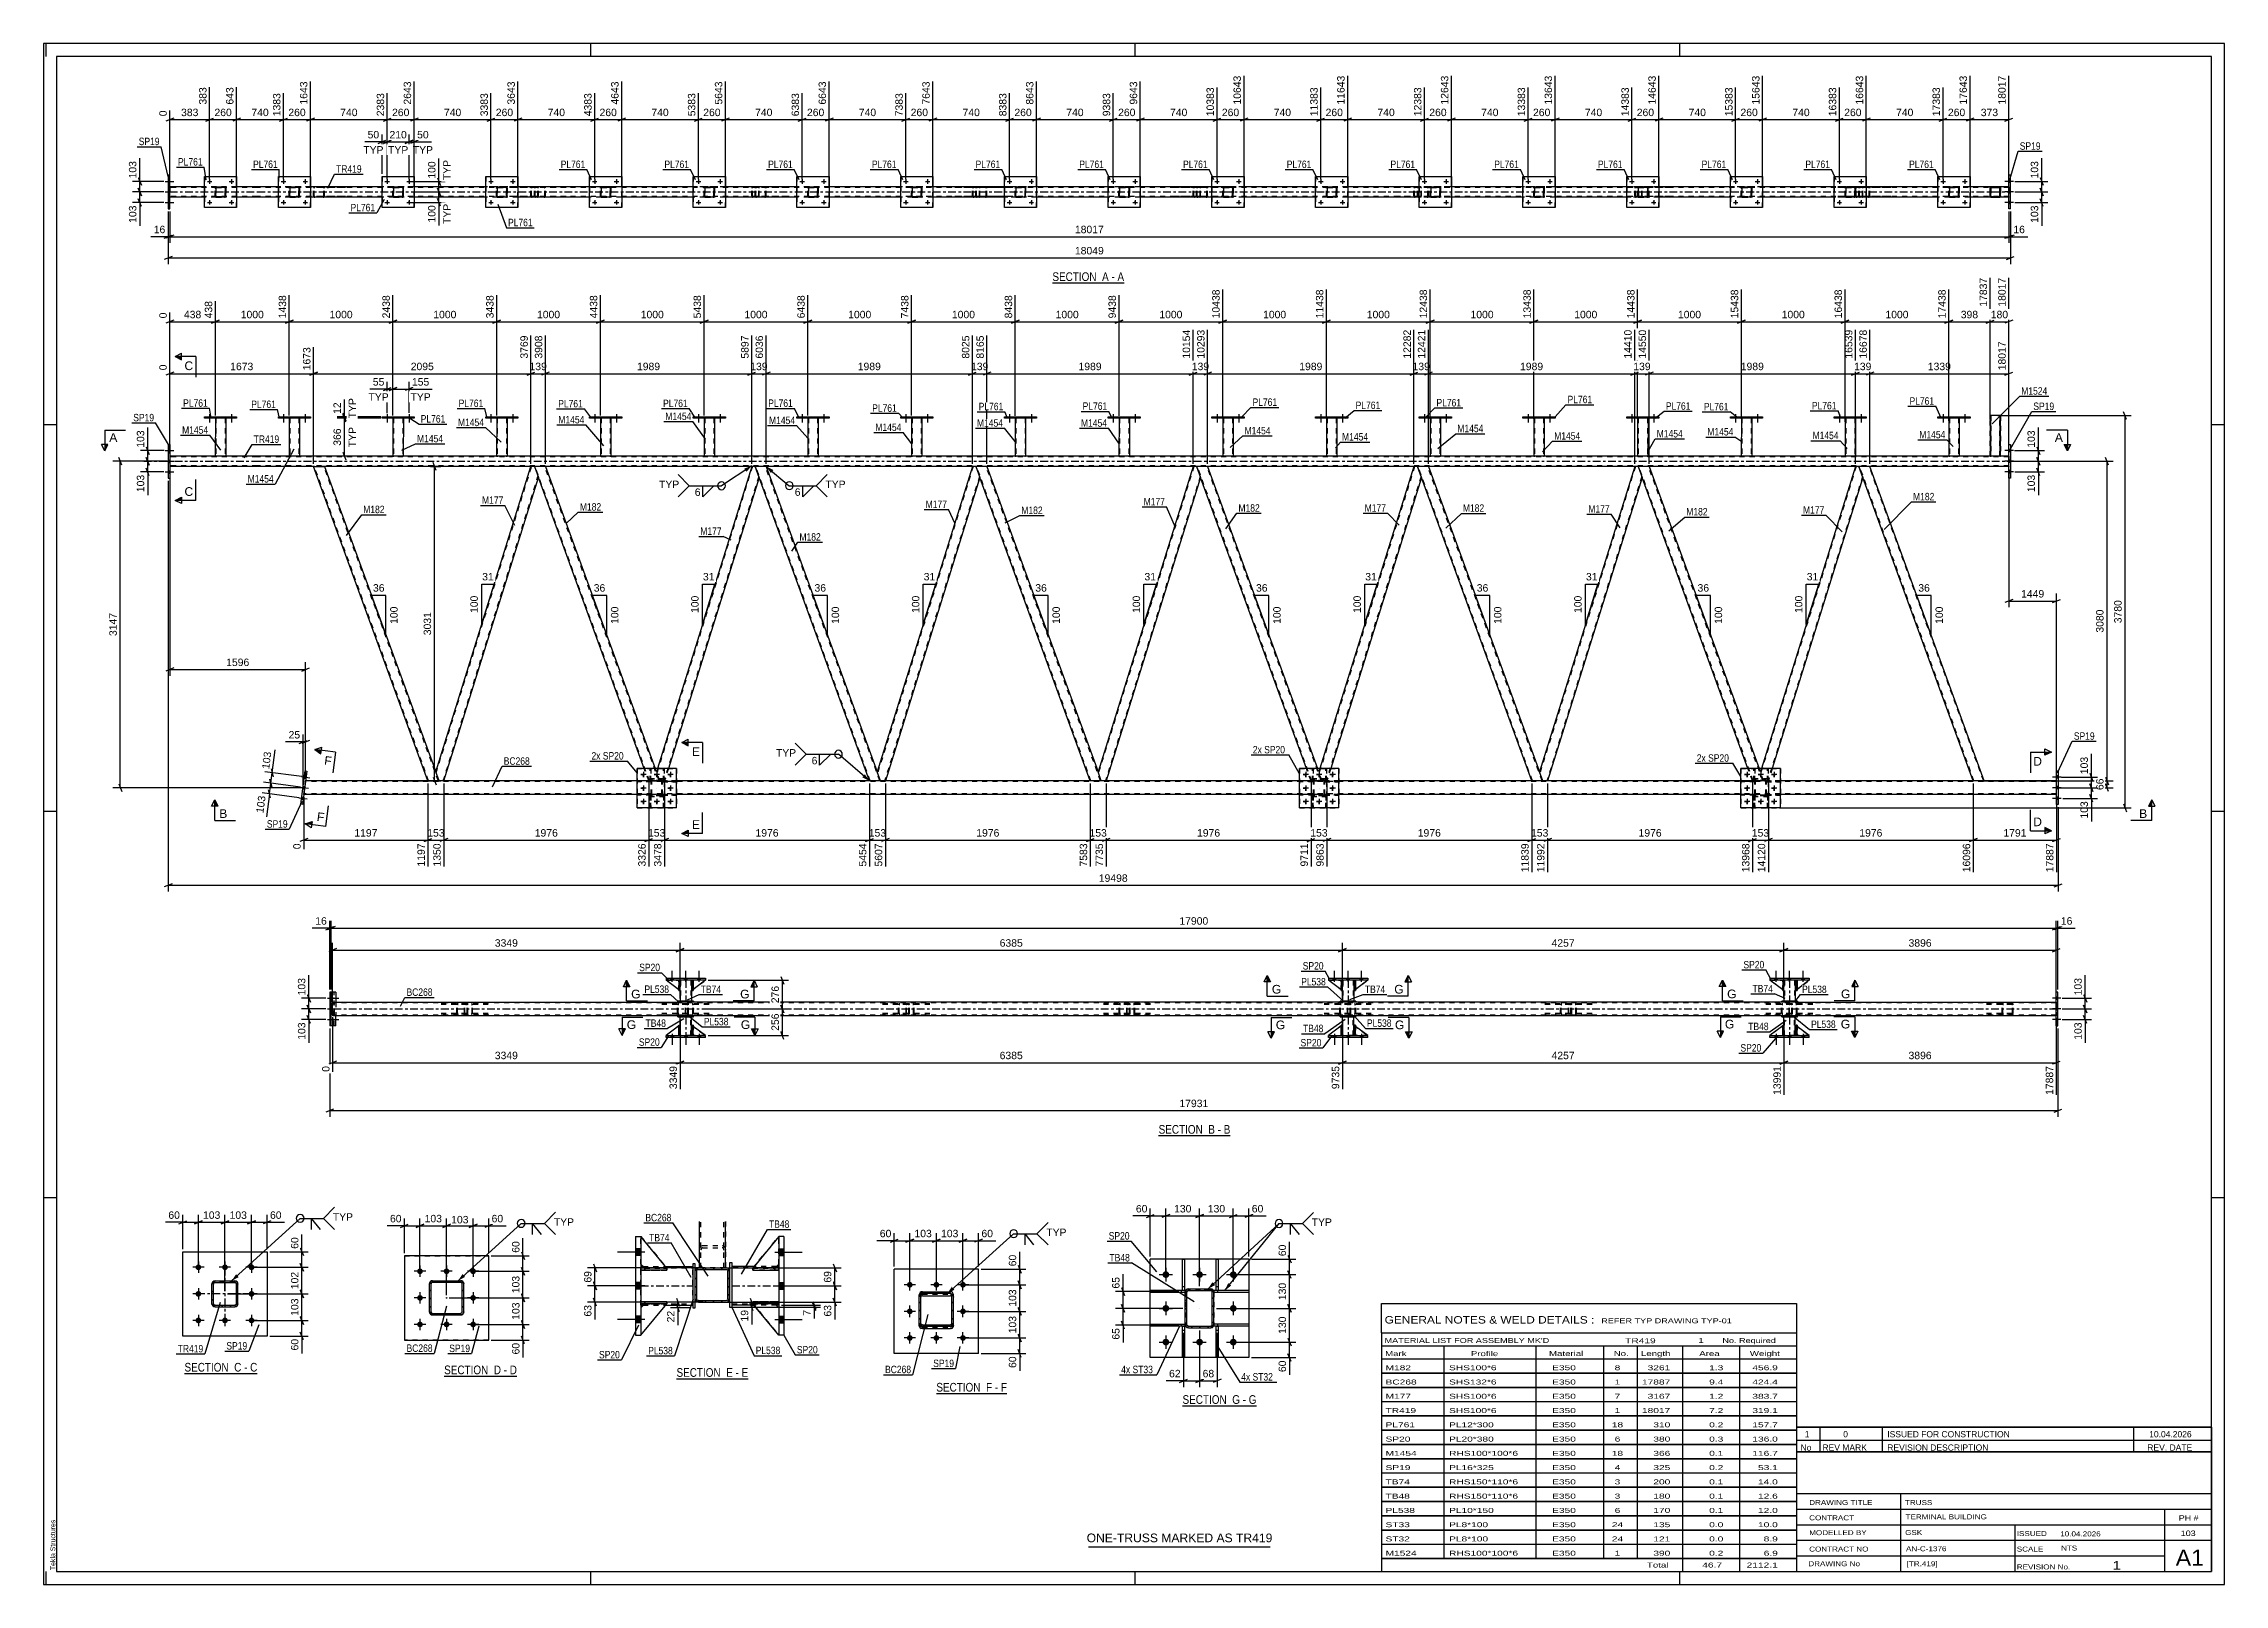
# Model space of a CAD drawing. Header units: millimetres. Extents: x -49 to 792, y -433 to 161.
import ezdxf

# ---------------------------------------------------------------- set-up
doc = ezdxf.new("R2010")
doc.units = ezdxf.units.MM
doc.linetypes.add('DXK_LINE_DOT2', pattern=[3.9198, 1.9599, -1.9599])
doc.linetypes.add('DXK_LINE_DOT3', pattern=[5.9187, 2.979, -0.9799, 0.9799, -0.9799])
doc.styles.add('Arial', font='ARIAL.TTF', dxfattribs={"height": 0.2})
doc.styles.add('Arial Narrow', font='ARIALN.TTF', dxfattribs={"height": 0.2})

# ---------------------------------------------------------------- blocks, each defined once
blk = doc.blocks.new('Unknown-203723993-50 - 6644')
at = {"color": 6, "linetype": 'Continuous'}
blk.add_line((390.54, -364.14), (419.05, -364.14), dxfattribs=at)
at = {"color": 0, "linetype": 'Continuous'}
blk.add_wipeout([(408.65, -363.39), (408.65, -359.89), (390.54, -359.89), (390.54, -363.39)], dxfattribs=at)
blk.add_wipeout([(412.69, -363.39), (412.69, -359.89), (409.7, -359.89), (409.7, -363.39)], dxfattribs=at)
at = {"color": 7, "linetype": 'Continuous', "style": 'Arial Narrow'}
blk.add_text('SECTION ', height=3.34, dxfattribs=at).set_placement((390.54, -363.39))
at = {"color": 0, "linetype": 'Continuous'}
blk.add_wipeout([(415.01, -363.39), (415.01, -359.89), (413.74, -359.89), (413.74, -363.39)], dxfattribs=at)
blk.add_wipeout([(419.05, -363.39), (419.05, -359.89), (416.06, -359.89), (416.06, -363.39)], dxfattribs=at)
at = {"color": 7, "linetype": 'Continuous', "style": 'Arial Narrow'}
for s, p in [('G', (409.7, -363.39)), ('G', (416.06, -363.39)), ('-', (413.74, -363.39))]:
    blk.add_text(s, height=3.34, dxfattribs=at).set_placement(p)
blk = doc.blocks.new('Unknown-203723993-1112')
at = {"color": 5, "linetype": 'Continuous'}
for p, q in [((792.32, 161.02), (-48.68, 161.02)), ((-48.68, 161.02), (-48.68, -432.98)), ((-47.68, 156.02), (-47.68, 161.02)), ((162.32, 156.02), (162.32, 161.02)), ((372.32, 156.02), (372.32, 161.02)), ((582.32, 156.02), (582.32, 161.02)), ((792.32, -432.98), (792.32, 161.02)), ((787.32, 156.02), (-43.68, 156.02)), ((-43.68, 156.02), (-43.68, -427.98)), ((787.32, -427.98), (787.32, 156.02)), ((-43.68, 14.02), (-48.68, 14.02)), ((792.32, 14.02), (787.32, 14.02)), ((-43.68, -134.98), (-48.68, -134.98)), ((792.32, -134.98), (787.32, -134.98)), ((-43.68, -283.98), (-48.68, -283.98)), ((792.32, -283.98), (787.32, -283.98)), ((-47.68, -432.98), (-47.68, -427.98)), ((-43.68, -427.98), (787.32, -427.98)), ((162.32, -432.98), (162.32, -427.98)), ((372.32, -432.98), (372.32, -427.98)), ((582.32, -432.98), (582.32, -427.98)), ((-48.68, -432.98), (792.32, -432.98))]:
    blk.add_line(p, q, dxfattribs=at)
at = {"color": 174, "linetype": 'Continuous', "style": 'Arial'}
blk.add_text('Tekla Structures', height=1.9102, rotation=90, dxfattribs=at).set_placement((-44.18, -427.48))
blk = doc.blocks.new('Unknown-203723993-12 - 2545')
at = {"color": 6, "linetype": 'Continuous'}
blk.add_line((340.35, 68.76), (367.99, 68.76), dxfattribs=at)
at = {"color": 0, "linetype": 'Continuous'}
blk.add_wipeout([(358.46, 69.51), (358.46, 73.01), (340.35, 73.01), (340.35, 69.51)], dxfattribs=at)
blk.add_wipeout([(362.06, 69.51), (362.06, 73.01), (359.51, 73.01), (359.51, 69.51)], dxfattribs=at)
at = {"color": 7, "linetype": 'Continuous', "style": 'Arial Narrow'}
blk.add_text('SECTION ', height=3.34, dxfattribs=at).set_placement((340.35, 69.51))
at = {"color": 0, "linetype": 'Continuous'}
blk.add_wipeout([(364.39, 69.51), (364.39, 73.01), (363.11, 73.01), (363.11, 69.51)], dxfattribs=at)
blk.add_wipeout([(367.99, 69.51), (367.99, 73.01), (365.44, 73.01), (365.44, 69.51)], dxfattribs=at)
at = {"color": 7, "linetype": 'Continuous', "style": 'Arial Narrow'}
for s, p in [('A', (359.51, 69.51)), ('-', (363.11, 69.51)), ('A', (365.44, 69.51))]:
    blk.add_text(s, height=3.34, dxfattribs=at).set_placement(p)
blk = doc.blocks.new('Unknown-203723993-49 - 6412')
at = {"color": 6, "linetype": 'Continuous'}
blk.add_line((295.6, -359.4), (322.82, -359.4), dxfattribs=at)
at = {"color": 0, "linetype": 'Continuous'}
blk.add_wipeout([(313.71, -358.65), (313.71, -355.15), (295.6, -355.15), (295.6, -358.65)], dxfattribs=at)
blk.add_wipeout([(317.1, -358.65), (317.1, -355.15), (314.76, -355.15), (314.76, -358.65)], dxfattribs=at)
at = {"color": 7, "linetype": 'Continuous', "style": 'Arial Narrow'}
blk.add_text('SECTION ', height=3.34, dxfattribs=at).set_placement((295.6, -358.65))
at = {"color": 0, "linetype": 'Continuous'}
blk.add_wipeout([(319.43, -358.65), (319.43, -355.15), (318.15, -355.15), (318.15, -358.65)], dxfattribs=at)
blk.add_wipeout([(322.82, -358.65), (322.82, -355.15), (320.48, -355.15), (320.48, -358.65)], dxfattribs=at)
at = {"color": 7, "linetype": 'Continuous', "style": 'Arial Narrow'}
for s, p in [('F', (314.76, -358.65)), ('-', (318.15, -358.65)), ('F', (320.48, -358.65))]:
    blk.add_text(s, height=3.34, dxfattribs=at).set_placement(p)
blk = doc.blocks.new('Unknown-203723993-17 - 5065')
at = {"color": 6, "linetype": 'Continuous'}
blk.add_line((381.32, -259.99), (408.96, -259.99), dxfattribs=at)
at = {"color": 0, "linetype": 'Continuous'}
blk.add_wipeout([(399.42, -259.24), (399.42, -255.74), (381.32, -255.74), (381.32, -259.24)], dxfattribs=at)
blk.add_wipeout([(403.03, -259.24), (403.03, -255.74), (400.47, -255.74), (400.47, -259.24)], dxfattribs=at)
at = {"color": 7, "linetype": 'Continuous', "style": 'Arial Narrow'}
blk.add_text('SECTION ', height=3.34, dxfattribs=at).set_placement((381.32, -259.24))
at = {"color": 0, "linetype": 'Continuous'}
blk.add_wipeout([(405.36, -259.24), (405.36, -255.74), (404.08, -255.74), (404.08, -259.24)], dxfattribs=at)
blk.add_wipeout([(408.96, -259.24), (408.96, -255.74), (406.41, -255.74), (406.41, -259.24)], dxfattribs=at)
at = {"color": 7, "linetype": 'Continuous', "style": 'Arial Narrow'}
for s, p in [('B', (400.47, -259.24)), ('-', (404.08, -259.24)), ('B', (406.41, -259.24))]:
    blk.add_text(s, height=3.34, dxfattribs=at).set_placement(p)
blk = doc.blocks.new('Unknown-203723993-46 - 5542')
at = {"color": 6, "linetype": 'Continuous'}
blk.add_line((5.65, -351.69), (33.73, -351.69), dxfattribs=at)
at = {"color": 0, "linetype": 'Continuous'}
blk.add_wipeout([(23.76, -350.94), (23.76, -347.44), (5.65, -347.44), (5.65, -350.94)], dxfattribs=at)
blk.add_wipeout([(27.58, -350.94), (27.58, -347.44), (24.81, -347.44), (24.81, -350.94)], dxfattribs=at)
at = {"color": 7, "linetype": 'Continuous', "style": 'Arial Narrow'}
blk.add_text('SECTION ', height=3.34, dxfattribs=at).set_placement((5.65, -350.94))
at = {"color": 0, "linetype": 'Continuous'}
blk.add_wipeout([(29.91, -350.94), (29.91, -347.44), (28.63, -347.44), (28.63, -350.94)], dxfattribs=at)
blk.add_wipeout([(33.73, -350.94), (33.73, -347.44), (30.96, -347.44), (30.96, -350.94)], dxfattribs=at)
at = {"color": 7, "linetype": 'Continuous', "style": 'Arial Narrow'}
for s, p in [('C', (24.81, -350.94)), ('-', (28.63, -350.94)), ('C', (30.96, -350.94))]:
    blk.add_text(s, height=3.34, dxfattribs=at).set_placement(p)
blk = doc.blocks.new('Unknown-203723993-47 - 5835')
at = {"color": 6, "linetype": 'Continuous'}
blk.add_line((105.78, -352.71), (133.85, -352.71), dxfattribs=at)
at = {"color": 0, "linetype": 'Continuous'}
blk.add_wipeout([(123.89, -351.96), (123.89, -348.46), (105.78, -348.46), (105.78, -351.96)], dxfattribs=at)
blk.add_wipeout([(127.7, -351.96), (127.7, -348.46), (124.94, -348.46), (124.94, -351.96)], dxfattribs=at)
at = {"color": 7, "linetype": 'Continuous', "style": 'Arial Narrow'}
blk.add_text('SECTION ', height=3.34, dxfattribs=at).set_placement((105.78, -351.96))
at = {"color": 0, "linetype": 'Continuous'}
blk.add_wipeout([(130.03, -351.96), (130.03, -348.46), (128.75, -348.46), (128.75, -351.96)], dxfattribs=at)
blk.add_wipeout([(133.85, -351.96), (133.85, -348.46), (131.08, -348.46), (131.08, -351.96)], dxfattribs=at)
at = {"color": 7, "linetype": 'Continuous', "style": 'Arial Narrow'}
for s, p in [('D', (124.94, -351.96)), ('-', (128.75, -351.96)), ('D', (131.08, -351.96))]:
    blk.add_text(s, height=3.34, dxfattribs=at).set_placement(p)
blk = doc.blocks.new('Unknown-203723993-48 - 6121')
at = {"color": 6, "linetype": 'Continuous'}
blk.add_line((195.39, -353.71), (223.04, -353.71), dxfattribs=at)
at = {"color": 0, "linetype": 'Continuous'}
blk.add_wipeout([(213.5, -352.96), (213.5, -349.46), (195.39, -349.46), (195.39, -352.96)], dxfattribs=at)
blk.add_wipeout([(217.11, -352.96), (217.11, -349.46), (214.55, -349.46), (214.55, -352.96)], dxfattribs=at)
at = {"color": 7, "linetype": 'Continuous', "style": 'Arial Narrow'}
blk.add_text('SECTION ', height=3.34, dxfattribs=at).set_placement((195.39, -352.96))
at = {"color": 0, "linetype": 'Continuous'}
blk.add_wipeout([(219.43, -352.96), (219.43, -349.46), (218.16, -349.46), (218.16, -352.96)], dxfattribs=at)
blk.add_wipeout([(223.04, -352.96), (223.04, -349.46), (220.48, -349.46), (220.48, -352.96)], dxfattribs=at)
at = {"color": 7, "linetype": 'Continuous', "style": 'Arial Narrow'}
for s, p in [('E', (214.55, -352.96)), ('-', (218.16, -352.96)), ('E', (220.48, -352.96))]:
    blk.add_text(s, height=3.34, dxfattribs=at).set_placement(p)
blk = doc.blocks.new('Part-203723993-6800 - 6644')
at = {"color": 2, "linetype": 'Continuous'}
for p, q in [((416.11, -332.66), (402.61, -332.66)), ((402.61, -333.46), (402.61, -332.86)), ((416.11, -333.46), (402.61, -333.46)), ((416.11, -332.66), (416.11, -333.46))]:
    blk.add_line(p, q, dxfattribs=at)
at = {"color": 7, "linetype": 'DXK_LINE_DOT2'}
for p, q in [((402.61, -332.86), (402.61, -332.66)), ((404.11, -333.46), (404.11, -332.66))]:
    blk.add_line(p, q, dxfattribs=at)
blk = doc.blocks.new('Bolt-203723993-6688 - 6644')
at = {"linetype": 'Continuous'}
for points in [[(385.41, -313.57, -1), (382.81, -313.57, -1)], [(398.41, -313.57, -1), (395.81, -313.57, -1)], [(411.41, -313.57, -1), (408.81, -313.57, -1)], [(385.41, -326.57, -1), (382.81, -326.57, -1)], [(411.41, -326.57, -1), (408.81, -326.57, -1)], [(385.41, -339.57, -1), (382.81, -339.57, -1)], [(398.41, -339.57, -1), (395.81, -339.57, -1)], [(411.41, -339.57, -1), (408.81, -339.57, -1)]]:
    blk.add_hatch(color=1, dxfattribs=at).paths.add_polyline_path(points)
at = {"color": 1, "linetype": 'Continuous'}
for p, q in [((384.11, -310.97), (384.11, -316.17)), ((397.11, -310.97), (397.11, -316.17)), ((410.11, -310.97), (410.11, -316.17)), ((381.51, -313.57), (386.71, -313.57)), ((394.51, -313.57), (399.71, -313.57)), ((407.51, -313.57), (412.71, -313.57)), ((381.51, -326.57), (386.71, -326.57)), ((384.11, -323.97), (384.11, -329.17)), ((407.51, -326.57), (412.71, -326.57)), ((410.11, -323.97), (410.11, -329.17)), ((381.51, -339.57), (386.71, -339.57)), ((384.11, -336.97), (384.11, -342.17)), ((394.51, -339.57), (399.71, -339.57)), ((397.11, -336.97), (397.11, -342.17)), ((407.51, -339.57), (412.71, -339.57)), ((410.11, -336.97), (410.11, -342.17))]:
    blk.add_line(p, q, dxfattribs=at)
blk = doc.blocks.new('Part-203723993-6795 - 6644')
at = {"color": 2, "linetype": 'Continuous'}
for p, q in [((402.61, -319.66), (402.61, -320.27)), ((403.5, -319.66), (402.61, -319.66)), ((416.11, -320.46), (402.61, -320.46)), ((416.11, -319.66), (404.3, -319.66)), ((416.11, -319.66), (416.11, -320.46))]:
    blk.add_line(p, q, dxfattribs=at)
at = {"color": 7, "linetype": 'DXK_LINE_DOT2'}
for p, q in [((402.61, -320.27), (402.61, -320.46)), ((404.3, -319.66), (403.5, -319.66)), ((404.11, -320.46), (404.11, -319.66))]:
    blk.add_line(p, q, dxfattribs=at)
blk = doc.blocks.new('Part-203723993-6805 - 6644')
at = {"color": 2, "linetype": 'Continuous'}
for p, q in [((378.11, -320.46), (378.11, -319.66)), ((390.5, -319.66), (378.11, -319.66)), ((391.61, -320.46), (378.11, -320.46)), ((391.61, -319.66), (391.3, -319.66)), ((391.61, -320.27), (391.61, -319.66))]:
    blk.add_line(p, q, dxfattribs=at)
at = {"color": 7, "linetype": 'DXK_LINE_DOT2'}
for p, q in [((390.11, -320.46), (390.11, -319.66)), ((391.3, -319.66), (390.5, -319.66)), ((391.61, -320.27), (391.61, -320.46))]:
    blk.add_line(p, q, dxfattribs=at)
blk = doc.blocks.new('Part-203723993-6781 - 6644')
at = {"color": 2, "linetype": 'Continuous'}
for p, q in [((416.11, -307.57), (378.11, -307.57)), ((378.11, -345.57), (378.11, -307.57)), ((416.11, -307.57), (416.11, -345.57)), ((416.11, -345.57), (378.11, -345.57))]:
    blk.add_line(p, q, dxfattribs=at)
blk = doc.blocks.new('Part-203723993-6810 - 6644')
at = {"color": 2, "linetype": 'Continuous'}
for p, q in [((378.11, -332.66), (391.61, -332.66)), ((378.11, -332.66), (378.11, -333.46)), ((391.61, -333.46), (378.11, -333.46)), ((391.61, -333.46), (391.61, -332.87))]:
    blk.add_line(p, q, dxfattribs=at)
at = {"color": 7, "linetype": 'DXK_LINE_DOT2'}
for p, q in [((390.11, -333.46), (390.11, -332.66)), ((391.61, -332.66), (391.61, -332.87))]:
    blk.add_line(p, q, dxfattribs=at)
blk = doc.blocks.new('Part-203723993-6815 - 6644')
at = {"color": 2, "linetype": 'Continuous'}
for p, q in [((403.5, -319.67), (403.5, -307.56)), ((403.5, -307.56), (404.3, -307.56)), ((404.3, -307.56), (404.3, -319.67)), ((404.3, -319.67), (403.5, -319.67))]:
    blk.add_line(p, q, dxfattribs=at)
at = {"color": 7, "linetype": 'DXK_LINE_DOT2'}
blk.add_line((403.5, -318.17), (404.3, -318.17), dxfattribs=at)
blk = doc.blocks.new('Part-203723993-6820 - 6644')
at = {"color": 2, "linetype": 'Continuous'}
for p, q in [((390.5, -319.67), (390.5, -307.56)), ((390.5, -307.56), (391.3, -307.56)), ((391.3, -307.56), (391.3, -319.67)), ((391.3, -319.67), (390.5, -319.67))]:
    blk.add_line(p, q, dxfattribs=at)
at = {"color": 7, "linetype": 'DXK_LINE_DOT2'}
blk.add_line((390.5, -318.17), (391.3, -318.17), dxfattribs=at)
blk = doc.blocks.new('Part-203723993-6825 - 6644')
at = {"color": 2, "linetype": 'Continuous'}
for p, q in [((403.5, -345.56), (403.5, -333.47)), ((403.5, -333.47), (404.3, -333.47)), ((404.3, -333.47), (404.3, -345.56)), ((404.3, -345.56), (403.5, -345.56))]:
    blk.add_line(p, q, dxfattribs=at)
at = {"color": 7, "linetype": 'DXK_LINE_DOT2'}
blk.add_line((403.5, -334.97), (404.3, -334.97), dxfattribs=at)
blk = doc.blocks.new('Part-203723993-6830 - 6644')
at = {"color": 2, "linetype": 'Continuous'}
for p, q in [((390.5, -345.56), (390.5, -333.47)), ((390.5, -333.47), (391.3, -333.47)), ((391.3, -333.47), (391.3, -345.56)), ((391.3, -345.56), (390.5, -345.56))]:
    blk.add_line(p, q, dxfattribs=at)
at = {"color": 7, "linetype": 'DXK_LINE_DOT2'}
blk.add_line((390.5, -334.97), (391.3, -334.97), dxfattribs=at)
blk = doc.blocks.new('Part-203723993-6835 - 6644')
at = {"linetype": 'Continuous'}
h = blk.add_hatch(dxfattribs=at)
h.set_pattern_fill('', scale=0.7, style=0, pattern_type=0)
h.set_pattern_definition([(45, (402.262, -319.4171), (-1.57154, 1.57154), [])])
h.paths.add_polyline_path([(402.52, -319.81), (402.26, -319.42), (401.87, -319.16), (401.41, -319.07), (392.81, -319.07), (392.35, -319.16), (391.97, -319.42), (391.7, -319.81), (391.61, -320.27), (391.61, -332.87), (391.7, -333.32), (391.97, -333.71), (392.35, -333.97), (392.81, -334.07), (401.41, -334.07), (401.87, -333.97), (402.26, -333.71), (402.52, -333.32), (402.61, -332.87), (402.61, -320.27)])
h.paths.add_polyline_path([(402.01, -332.87), (401.97, -333.1), (401.84, -333.29), (401.64, -333.42), (401.41, -333.47), (392.81, -333.47), (392.58, -333.42), (392.39, -333.29), (392.26, -333.1), (392.21, -332.87), (392.21, -320.27), (392.26, -320.04), (392.39, -319.84), (392.58, -319.71), (392.81, -319.67), (401.41, -319.67), (401.64, -319.71), (401.84, -319.84), (401.97, -320.04), (402.01, -320.27)])
at = {"color": 7, "linetype": 'DXK_LINE_DOT2'}
for p, q in [((392.35, -319.16), (392.81, -319.07)), ((392.81, -319.07), (401.41, -319.07)), ((401.41, -319.07), (401.87, -319.16)), ((391.61, -320.27), (391.7, -319.81)), ((391.61, -320.27), (391.61, -332.87)), ((392.26, -320.04), (392.21, -320.27)), ((392.21, -332.87), (392.21, -320.27)), ((392.39, -319.84), (392.26, -320.04)), ((392.58, -319.71), (392.39, -319.84)), ((392.81, -319.67), (392.58, -319.71)), ((401.41, -319.67), (392.81, -319.67)), ((401.64, -319.71), (401.41, -319.67)), ((401.84, -319.84), (401.64, -319.71)), ((401.97, -320.04), (401.84, -319.84)), ((402.01, -320.27), (401.97, -320.04)), ((402.01, -332.87), (402.01, -320.27)), ((402.52, -319.81), (402.61, -320.27)), ((402.61, -320.27), (402.61, -332.87)), ((391.7, -333.32), (391.61, -332.87)), ((392.21, -332.87), (392.26, -333.1)), ((392.26, -333.1), (392.39, -333.29)), ((392.81, -334.07), (392.35, -333.97)), ((392.39, -333.29), (392.58, -333.42)), ((392.58, -333.42), (392.81, -333.47)), ((392.81, -333.47), (401.41, -333.47)), ((392.81, -334.07), (401.41, -334.07)), ((401.41, -333.47), (401.64, -333.42)), ((401.87, -333.97), (401.41, -334.07)), ((401.64, -333.42), (401.84, -333.29)), ((401.84, -333.29), (401.97, -333.1)), ((401.97, -333.1), (402.01, -332.87)), ((402.61, -332.87), (402.52, -333.32))]:
    blk.add_line(p, q, dxfattribs=at)
at = {"color": 2, "linetype": 'Continuous'}
for p, q in [((392.81, -319.07), (392.35, -319.16)), ((392.81, -319.07), (401.41, -319.07)), ((401.87, -319.16), (401.41, -319.07)), ((391.7, -319.81), (391.61, -320.27)), ((391.61, -332.87), (391.61, -320.27)), ((392.21, -320.27), (392.26, -320.04)), ((392.21, -332.87), (392.21, -320.27)), ((392.26, -320.04), (392.39, -319.84)), ((392.39, -319.84), (392.58, -319.71)), ((392.58, -319.71), (392.81, -319.67)), ((392.81, -319.67), (401.41, -319.67)), ((401.41, -319.67), (401.64, -319.71)), ((401.64, -319.71), (401.84, -319.84)), ((401.84, -319.84), (401.97, -320.04)), ((401.97, -320.04), (402.01, -320.27)), ((402.01, -332.87), (402.01, -320.27)), ((402.61, -320.27), (402.52, -319.81)), ((402.61, -332.87), (402.61, -320.27)), ((391.61, -332.87), (391.7, -333.32)), ((392.26, -333.1), (392.21, -332.87)), ((392.39, -333.29), (392.26, -333.1)), ((392.35, -333.97), (392.81, -334.07)), ((392.58, -333.42), (392.39, -333.29)), ((392.81, -333.47), (392.58, -333.42)), ((392.81, -333.47), (401.41, -333.47)), ((392.81, -334.07), (401.41, -334.07)), ((401.64, -333.42), (401.41, -333.47)), ((401.41, -334.07), (401.87, -333.97)), ((401.84, -333.29), (401.64, -333.42)), ((401.97, -333.1), (401.84, -333.29)), ((402.01, -332.87), (401.97, -333.1)), ((402.52, -333.32), (402.61, -332.87))]:
    blk.add_line(p, q, dxfattribs=at)
at = {"color": 7, "linetype": 'DXK_LINE_DOT3'}
blk.add_line((397.11, -326.57), (397.11, -326.57), dxfattribs=at)
at = {"color": 7, "linetype": 'DXK_LINE_DOT2'}
for centre, start, end in [((392.81, -320.27), 112.5, 157.5), ((401.41, -320.27), 22.5, 67.5), ((392.81, -332.87), 202.5, 247.5), ((401.41, -332.87), 292.5, 337.5)]:
    blk.add_arc(centre, 1.2, start, end, dxfattribs=at)
at = {"color": 2, "linetype": 'Continuous'}
for centre, start, end in [((392.81, -320.27), 112.5, 157.5), ((401.41, -320.27), 22.5, 67.5), ((392.81, -332.87), 202.5, 247.5), ((401.41, -332.87), 292.5, 337.5)]:
    blk.add_arc(centre, 1.2, start, end, dxfattribs=at)
blk = doc.blocks.new('Bolt-203723993-3352 - 3316')
at = {"linetype": 'Continuous'}
for points in [[(643.39, 16.64), (644.27, 16.64), (644.27, 17.12), (643.39, 17.12)], [(651.79, 16.64), (652.67, 16.64), (652.67, 17.12), (651.79, 17.12)]]:
    blk.add_hatch(color=1, dxfattribs=at).paths.add_polyline_path(points)
at = {"color": 1, "linetype": 'Continuous'}
for p, q in [((643.39, 17.12), (643.39, 16.64)), ((643.83, 18.12), (643.83, 15)), ((644.27, 17.12), (644.27, 16.64)), ((651.79, 17.12), (651.79, 16.64)), ((652.23, 18.12), (652.23, 15)), ((652.67, 17.12), (652.67, 16.64))]:
    blk.add_line(p, q, dxfattribs=at)
blk = doc.blocks.new('Part-203723993-3401 - 3316')
at = {"color": 7, "linetype": 'DXK_LINE_DOT3'}
for p, q in [((-10, 0), (33.74, 0)), ((33.84, 0), (718.97, 0)), ((719.07, 0), (719.17, 0))]:
    blk.add_line(p, q, dxfattribs=at)
at = {"color": 2, "linetype": 'Continuous'}
for p, q in [((17.57, 2), (0, 2)), ((33.74, 2), (21.53, 2)), ((46.07, 2), (33.84, 2)), ((86.07, 2), (50.03, 2)), ((126.07, 2), (90.03, 2)), ((166.07, 2), (130.03, 2)), ((206.07, 2), (170.03, 2)), ((246.07, 2), (210.03, 2)), ((286.07, 2), (250.03, 2)), ((326.07, 2), (290.03, 2)), ((366.07, 2), (330.03, 2)), ((406.07, 2), (370.03, 2)), ((446.03, 2), (410.03, 2)), ((486.03, 2), (450.03, 2)), ((526.03, 2), (490.03, 2)), ((566.03, 2), (530.03, 2)), ((606.03, 2), (570.03, 2)), ((646.03, 2), (610.03, 2)), ((686.03, 2), (650.03, 2)), ((709.17, 2), (690.03, 2)), ((33.74, -2), (0, -2)), ((55.43, -2), (33.84, -2)), ((139.24, -2), (59.68, -2)), ((224.38, -2), (144.82, -2)), ((309.51, -2), (229.95, -2)), ((394.64, -2), (315.09, -2)), ((479.78, -2), (400.22, -2)), ((564.91, -2), (485.35, -2)), ((650.05, -2), (570.49, -2)), ((709.17, -2), (655.62, -2))]:
    blk.add_line(p, q, dxfattribs=at)
at = {"color": 7, "linetype": 'DXK_LINE_DOT2'}
for p, q in [((0, 2), (0, -2)), ((33.74, 1.76), (0, 1.76)), ((21.53, 2), (17.57, 2)), ((709.17, 1.76), (33.84, 1.76)), ((50.03, 2), (46.07, 2)), ((90.03, 2), (86.07, 2)), ((130.03, 2), (126.07, 2)), ((170.03, 2), (166.07, 2)), ((210.03, 2), (206.07, 2)), ((250.03, 2), (246.07, 2)), ((290.03, 2), (286.07, 2)), ((330.03, 2), (326.07, 2)), ((370.03, 2), (366.07, 2)), ((410.03, 2), (406.07, 2)), ((450.03, 2), (446.03, 2)), ((490.03, 2), (486.03, 2)), ((530.03, 2), (526.03, 2)), ((570.03, 2), (566.03, 2)), ((610.03, 2), (606.03, 2)), ((650.03, 2), (646.03, 2)), ((690.03, 2), (686.03, 2)), ((709.17, 2), (709.17, -2)), ((33.74, -1.76), (0, -1.76)), ((709.17, -1.76), (33.84, -1.76)), ((59.68, -2), (55.43, -2)), ((144.82, -2), (139.24, -2)), ((229.95, -2), (224.38, -2)), ((315.09, -2), (309.51, -2)), ((400.22, -2), (394.64, -2)), ((485.35, -2), (479.78, -2)), ((570.49, -2), (564.91, -2)), ((655.62, -2), (650.05, -2))]:
    blk.add_line(p, q, dxfattribs=at)
blk = doc.blocks.new('Bolt-203723993-3340 - 3316')
at = {"linetype": 'Continuous'}
for points in [[(14.9, 16.64), (15.78, 16.64), (15.78, 17.12), (14.9, 17.12)], [(23.3, 16.64), (24.18, 16.64), (24.18, 17.12), (23.3, 17.12)]]:
    blk.add_hatch(color=1, dxfattribs=at).paths.add_polyline_path(points)
at = {"color": 1, "linetype": 'Continuous'}
for p, q in [((14.9, 17.12), (14.9, 16.64)), ((15.34, 18.12), (15.34, 15)), ((15.78, 17.12), (15.78, 16.64)), ((23.3, 17.12), (23.3, 16.64)), ((23.74, 18.12), (23.74, 15)), ((24.18, 17.12), (24.18, 16.64))]:
    blk.add_line(p, q, dxfattribs=at)
blk = doc.blocks.new('Bolt-203723993-3341 - 3316')
at = {"linetype": 'Continuous'}
for points in [[(14.9, 16.64), (15.78, 16.64), (15.78, 17.12), (14.9, 17.12)], [(23.3, 16.64), (24.18, 16.64), (24.18, 17.12), (23.3, 17.12)]]:
    blk.add_hatch(color=1, dxfattribs=at).paths.add_polyline_path(points)
at = {"color": 1, "linetype": 'Continuous'}
for p, q in [((14.9, 17.12), (14.9, 16.64)), ((15.34, 18.12), (15.34, 15)), ((15.78, 17.12), (15.78, 16.64)), ((23.3, 17.12), (23.3, 16.64)), ((23.74, 18.12), (23.74, 15)), ((24.18, 17.12), (24.18, 16.64))]:
    blk.add_line(p, q, dxfattribs=at)
blk = doc.blocks.new('Bolt-203723993-3342 - 3316')
at = {"linetype": 'Continuous'}
for points in [[(43.4, 16.64), (44.28, 16.64), (44.28, 17.12), (43.4, 17.12)], [(51.8, 16.64), (52.68, 16.64), (52.68, 17.12), (51.8, 17.12)]]:
    blk.add_hatch(color=1, dxfattribs=at).paths.add_polyline_path(points)
at = {"color": 1, "linetype": 'Continuous'}
for p, q in [((43.4, 17.12), (43.4, 16.64)), ((43.84, 18.12), (43.84, 15)), ((44.28, 17.12), (44.28, 16.64)), ((51.8, 17.12), (51.8, 16.64)), ((52.24, 18.12), (52.24, 15)), ((52.68, 17.12), (52.68, 16.64))]:
    blk.add_line(p, q, dxfattribs=at)
blk = doc.blocks.new('Bolt-203723993-3343 - 3316')
at = {"linetype": 'Continuous'}
for points in [[(43.4, 16.64), (44.28, 16.64), (44.28, 17.12), (43.4, 17.12)], [(51.8, 16.64), (52.68, 16.64), (52.68, 17.12), (51.8, 17.12)]]:
    blk.add_hatch(color=1, dxfattribs=at).paths.add_polyline_path(points)
at = {"color": 1, "linetype": 'Continuous'}
for p, q in [((43.4, 17.12), (43.4, 16.64)), ((43.84, 18.12), (43.84, 15)), ((44.28, 17.12), (44.28, 16.64)), ((51.8, 17.12), (51.8, 16.64)), ((52.24, 18.12), (52.24, 15)), ((52.68, 17.12), (52.68, 16.64))]:
    blk.add_line(p, q, dxfattribs=at)
blk = doc.blocks.new('Bolt-203723993-3344 - 3316')
at = {"linetype": 'Continuous'}
for points in [[(83.4, 16.64), (84.28, 16.64), (84.28, 17.12), (83.4, 17.12)], [(91.8, 16.64), (92.68, 16.64), (92.68, 17.12), (91.8, 17.12)]]:
    blk.add_hatch(color=1, dxfattribs=at).paths.add_polyline_path(points)
at = {"color": 1, "linetype": 'Continuous'}
for p, q in [((83.4, 17.12), (83.4, 16.64)), ((83.84, 18.12), (83.84, 15)), ((84.28, 17.12), (84.28, 16.64)), ((91.8, 17.12), (91.8, 16.64)), ((92.24, 18.12), (92.24, 15)), ((92.68, 17.12), (92.68, 16.64))]:
    blk.add_line(p, q, dxfattribs=at)
blk = doc.blocks.new('Bolt-203723993-3345 - 3316')
at = {"linetype": 'Continuous'}
for points in [[(83.4, 16.64), (84.28, 16.64), (84.28, 17.12), (83.4, 17.12)], [(91.8, 16.64), (92.68, 16.64), (92.68, 17.12), (91.8, 17.12)]]:
    blk.add_hatch(color=1, dxfattribs=at).paths.add_polyline_path(points)
at = {"color": 1, "linetype": 'Continuous'}
for p, q in [((83.4, 17.12), (83.4, 16.64)), ((83.84, 18.12), (83.84, 15)), ((84.28, 17.12), (84.28, 16.64)), ((91.8, 17.12), (91.8, 16.64)), ((92.24, 18.12), (92.24, 15)), ((92.68, 17.12), (92.68, 16.64))]:
    blk.add_line(p, q, dxfattribs=at)
blk = doc.blocks.new('Bolt-203723993-3346 - 3316')
at = {"linetype": 'Continuous'}
for points in [[(123.4, 16.64), (124.28, 16.64), (124.28, 17.12), (123.4, 17.12)], [(131.8, 16.64), (132.68, 16.64), (132.68, 17.12), (131.8, 17.12)]]:
    blk.add_hatch(color=1, dxfattribs=at).paths.add_polyline_path(points)
at = {"color": 1, "linetype": 'Continuous'}
for p, q in [((123.4, 17.12), (123.4, 16.64)), ((123.84, 18.12), (123.84, 15)), ((124.28, 17.12), (124.28, 16.64)), ((131.8, 17.12), (131.8, 16.64)), ((132.24, 18.12), (132.24, 15)), ((132.68, 17.12), (132.68, 16.64))]:
    blk.add_line(p, q, dxfattribs=at)
blk = doc.blocks.new('Bolt-203723993-3347 - 3316')
at = {"linetype": 'Continuous'}
for points in [[(123.4, 16.64), (124.28, 16.64), (124.28, 17.12), (123.4, 17.12)], [(131.8, 16.64), (132.68, 16.64), (132.68, 17.12), (131.8, 17.12)]]:
    blk.add_hatch(color=1, dxfattribs=at).paths.add_polyline_path(points)
at = {"color": 1, "linetype": 'Continuous'}
for p, q in [((123.4, 17.12), (123.4, 16.64)), ((123.84, 18.12), (123.84, 15)), ((124.28, 17.12), (124.28, 16.64)), ((131.8, 17.12), (131.8, 16.64)), ((132.24, 18.12), (132.24, 15)), ((132.68, 17.12), (132.68, 16.64))]:
    blk.add_line(p, q, dxfattribs=at)
blk = doc.blocks.new('Bolt-203723993-3348 - 3316')
at = {"linetype": 'Continuous'}
for points in [[(163.4, 16.64), (164.28, 16.64), (164.28, 17.12), (163.4, 17.12)], [(171.8, 16.64), (172.68, 16.64), (172.68, 17.12), (171.8, 17.12)]]:
    blk.add_hatch(color=1, dxfattribs=at).paths.add_polyline_path(points)
at = {"color": 1, "linetype": 'Continuous'}
for p, q in [((163.4, 17.12), (163.4, 16.64)), ((163.84, 18.12), (163.84, 15)), ((164.28, 17.12), (164.28, 16.64)), ((171.8, 17.12), (171.8, 16.64)), ((172.24, 18.12), (172.24, 15)), ((172.68, 17.12), (172.68, 16.64))]:
    blk.add_line(p, q, dxfattribs=at)
blk = doc.blocks.new('Bolt-203723993-3349 - 3316')
at = {"linetype": 'Continuous'}
for points in [[(163.4, 16.64), (164.28, 16.64), (164.28, 17.12), (163.4, 17.12)], [(171.8, 16.64), (172.68, 16.64), (172.68, 17.12), (171.8, 17.12)]]:
    blk.add_hatch(color=1, dxfattribs=at).paths.add_polyline_path(points)
at = {"color": 1, "linetype": 'Continuous'}
for p, q in [((163.4, 17.12), (163.4, 16.64)), ((163.84, 18.12), (163.84, 15)), ((164.28, 17.12), (164.28, 16.64)), ((171.8, 17.12), (171.8, 16.64)), ((172.24, 18.12), (172.24, 15)), ((172.68, 17.12), (172.68, 16.64))]:
    blk.add_line(p, q, dxfattribs=at)
blk = doc.blocks.new('Bolt-203723993-3350 - 3316')
at = {"linetype": 'Continuous'}
for points in [[(683.39, 16.64), (684.27, 16.64), (684.27, 17.12), (683.39, 17.12)], [(691.79, 16.64), (692.67, 16.64), (692.67, 17.12), (691.79, 17.12)]]:
    blk.add_hatch(color=1, dxfattribs=at).paths.add_polyline_path(points)
at = {"color": 1, "linetype": 'Continuous'}
for p, q in [((683.39, 17.12), (683.39, 16.64)), ((683.83, 18.12), (683.83, 15)), ((684.27, 17.12), (684.27, 16.64)), ((691.79, 17.12), (691.79, 16.64)), ((692.23, 18.12), (692.23, 15)), ((692.67, 17.12), (692.67, 16.64))]:
    blk.add_line(p, q, dxfattribs=at)
blk = doc.blocks.new('Part-203723993-3730 - 3316')
at = {"color": 2, "linetype": 'Continuous'}
for p, q in [((655.62, -2), (651.37, -2)), ((695.49, -123.22), (652.91, -6.25)), ((699.74, -123.22), (655.62, -2))]:
    blk.add_line(p, q, dxfattribs=at)
at = {"color": 7, "linetype": 'DXK_LINE_DOT2'}
for p, q in [((651.37, -2), (652.91, -6.25)), ((695.74, -123.22), (651.62, -2)), ((651.62, -2), (651.64, -2)), ((699.49, -123.22), (655.37, -2)), ((699.74, -123.22), (695.49, -123.22))]:
    blk.add_line(p, q, dxfattribs=at)
blk = doc.blocks.new('Bolt-203723993-3351 - 3316')
at = {"linetype": 'Continuous'}
for points in [[(683.39, 16.64), (684.27, 16.64), (684.27, 17.12), (683.39, 17.12)], [(691.79, 16.64), (692.67, 16.64), (692.67, 17.12), (691.79, 17.12)]]:
    blk.add_hatch(color=1, dxfattribs=at).paths.add_polyline_path(points)
at = {"color": 1, "linetype": 'Continuous'}
for p, q in [((683.39, 17.12), (683.39, 16.64)), ((683.83, 18.12), (683.83, 15)), ((684.27, 17.12), (684.27, 16.64)), ((691.79, 17.12), (691.79, 16.64)), ((692.23, 18.12), (692.23, 15)), ((692.67, 17.12), (692.67, 16.64))]:
    blk.add_line(p, q, dxfattribs=at)
blk = doc.blocks.new('Part-203723993-3720 - 3316')
at = {"color": 7, "linetype": 'DXK_LINE_DOT2'}
for p, q in [((224.63, -2), (187.81, -120.12)), ((227.11, -5.88), (190.53, -123.22)), ((188.1, -118.4), (187.67, -119.75)), ((188.94, -123.22), (187.67, -119.75)), ((190.78, -123.22), (188.94, -123.22)), ((192.29, -118.4), (190.78, -123.22))]:
    blk.add_line(p, q, dxfattribs=at)
at = {"color": 2, "linetype": 'Continuous'}
for p, q in [((224.38, -2), (188.1, -118.4)), ((227.24, -6.25), (192.29, -118.4)), ((225.69, -2), (224.38, -2)), ((227.24, -6.25), (225.69, -2))]:
    blk.add_line(p, q, dxfattribs=at)
blk = doc.blocks.new('Bolt-203723993-3353 - 3316')
at = {"linetype": 'Continuous'}
for points in [[(643.39, 16.64), (644.27, 16.64), (644.27, 17.12), (643.39, 17.12)], [(651.79, 16.64), (652.67, 16.64), (652.67, 17.12), (651.79, 17.12)]]:
    blk.add_hatch(color=1, dxfattribs=at).paths.add_polyline_path(points)
at = {"color": 1, "linetype": 'Continuous'}
for p, q in [((643.39, 17.12), (643.39, 16.64)), ((643.83, 18.12), (643.83, 15)), ((644.27, 17.12), (644.27, 16.64)), ((651.79, 17.12), (651.79, 16.64)), ((652.23, 18.12), (652.23, 15)), ((652.67, 17.12), (652.67, 16.64))]:
    blk.add_line(p, q, dxfattribs=at)
blk = doc.blocks.new('Bolt-203723993-3354 - 3316')
at = {"linetype": 'Continuous'}
for points in [[(603.4, 16.64), (604.28, 16.64), (604.28, 17.12), (603.4, 17.12)], [(611.8, 16.64), (612.68, 16.64), (612.68, 17.12), (611.8, 17.12)]]:
    blk.add_hatch(color=1, dxfattribs=at).paths.add_polyline_path(points)
at = {"color": 1, "linetype": 'Continuous'}
for p, q in [((603.4, 17.12), (603.4, 16.64)), ((603.84, 18.12), (603.83, 15)), ((604.28, 17.12), (604.28, 16.64)), ((611.8, 17.12), (611.8, 16.64)), ((612.24, 18.12), (612.23, 15)), ((612.68, 17.12), (612.68, 16.64))]:
    blk.add_line(p, q, dxfattribs=at)
blk = doc.blocks.new('Bolt-203723993-3355 - 3316')
at = {"linetype": 'Continuous'}
for points in [[(603.4, 16.64), (604.28, 16.64), (604.28, 17.12), (603.4, 17.12)], [(611.8, 16.64), (612.68, 16.64), (612.68, 17.12), (611.8, 17.12)]]:
    blk.add_hatch(color=1, dxfattribs=at).paths.add_polyline_path(points)
at = {"color": 1, "linetype": 'Continuous'}
for p, q in [((603.4, 17.12), (603.4, 16.64)), ((603.84, 18.12), (603.83, 15)), ((604.28, 17.12), (604.28, 16.64)), ((611.8, 17.12), (611.8, 16.64)), ((612.24, 18.12), (612.23, 15)), ((612.68, 17.12), (612.68, 16.64))]:
    blk.add_line(p, q, dxfattribs=at)
blk = doc.blocks.new('Bolt-203723993-3356 - 3316')
at = {"linetype": 'Continuous'}
for points in [[(563.4, 16.64), (564.28, 16.64), (564.28, 17.12), (563.4, 17.12)], [(571.8, 16.64), (572.68, 16.64), (572.68, 17.12), (571.8, 17.12)]]:
    blk.add_hatch(color=1, dxfattribs=at).paths.add_polyline_path(points)
at = {"color": 1, "linetype": 'Continuous'}
for p, q in [((563.4, 17.12), (563.4, 16.64)), ((563.84, 18.12), (563.84, 15)), ((564.28, 17.12), (564.28, 16.64)), ((571.8, 17.12), (571.8, 16.64)), ((572.24, 18.12), (572.24, 15)), ((572.68, 17.12), (572.68, 16.64))]:
    blk.add_line(p, q, dxfattribs=at)
blk = doc.blocks.new('Bolt-203723993-3357 - 3316')
at = {"linetype": 'Continuous'}
for points in [[(563.4, 16.64), (564.28, 16.64), (564.28, 17.12), (563.4, 17.12)], [(571.8, 16.64), (572.68, 16.64), (572.68, 17.12), (571.8, 17.12)]]:
    blk.add_hatch(color=1, dxfattribs=at).paths.add_polyline_path(points)
at = {"color": 1, "linetype": 'Continuous'}
for p, q in [((563.4, 17.12), (563.4, 16.64)), ((563.84, 18.12), (563.84, 15)), ((564.28, 17.12), (564.28, 16.64)), ((571.8, 17.12), (571.8, 16.64)), ((572.24, 18.12), (572.24, 15)), ((572.68, 17.12), (572.68, 16.64))]:
    blk.add_line(p, q, dxfattribs=at)
blk = doc.blocks.new('Bolt-203723993-3358 - 3316')
at = {"linetype": 'Continuous'}
for points in [[(523.39, 16.64), (524.27, 16.64), (524.27, 17.12), (523.39, 17.12)], [(531.79, 16.64), (532.67, 16.64), (532.67, 17.12), (531.79, 17.12)]]:
    blk.add_hatch(color=1, dxfattribs=at).paths.add_polyline_path(points)
at = {"color": 1, "linetype": 'Continuous'}
for p, q in [((523.39, 17.12), (523.39, 16.64)), ((523.84, 18.12), (523.83, 15)), ((524.27, 17.12), (524.27, 16.64)), ((531.79, 17.12), (531.79, 16.64)), ((532.24, 18.12), (532.23, 15)), ((532.67, 17.12), (532.67, 16.64))]:
    blk.add_line(p, q, dxfattribs=at)
blk = doc.blocks.new('Bolt-203723993-3359 - 3316')
at = {"linetype": 'Continuous'}
for points in [[(523.39, 16.64), (524.27, 16.64), (524.27, 17.12), (523.39, 17.12)], [(531.79, 16.64), (532.67, 16.64), (532.67, 17.12), (531.79, 17.12)]]:
    blk.add_hatch(color=1, dxfattribs=at).paths.add_polyline_path(points)
at = {"color": 1, "linetype": 'Continuous'}
for p, q in [((523.39, 17.12), (523.39, 16.64)), ((523.84, 18.12), (523.83, 15)), ((524.27, 17.12), (524.27, 16.64)), ((531.79, 17.12), (531.79, 16.64)), ((532.24, 18.12), (532.23, 15)), ((532.67, 17.12), (532.67, 16.64))]:
    blk.add_line(p, q, dxfattribs=at)
blk = doc.blocks.new('Bolt-203723993-3360 - 3316')
at = {"linetype": 'Continuous'}
for points in [[(483.39, 16.64), (484.27, 16.64), (484.27, 17.12), (483.39, 17.12)], [(491.79, 16.64), (492.67, 16.64), (492.67, 17.12), (491.79, 17.12)]]:
    blk.add_hatch(color=1, dxfattribs=at).paths.add_polyline_path(points)
at = {"color": 1, "linetype": 'Continuous'}
for p, q in [((483.39, 17.12), (483.39, 16.64)), ((483.84, 18.12), (483.83, 15)), ((484.27, 17.12), (484.27, 16.64)), ((491.79, 17.12), (491.79, 16.64)), ((492.24, 18.12), (492.23, 15)), ((492.67, 17.12), (492.67, 16.64))]:
    blk.add_line(p, q, dxfattribs=at)
blk = doc.blocks.new('Part-203723993-3664 - 3316')
at = {"color": 7, "linetype": 'DXK_LINE_DOT2'}
for p, q in [((190.37, -123.24), (190.37, -118.39)), ((190.37, -118.39), (190.69, -118.39)), ((190.37, -122.64), (190.69, -122.64)), ((190.69, -123.24), (190.37, -123.24)), ((190.69, -118.39), (190.69, -123.24))]:
    blk.add_line(p, q, dxfattribs=at)
blk = doc.blocks.new('Bolt-203723993-3361 - 3316')
at = {"linetype": 'Continuous'}
for points in [[(483.39, 16.64), (484.27, 16.64), (484.27, 17.12), (483.39, 17.12)], [(491.79, 16.64), (492.67, 16.64), (492.67, 17.12), (491.79, 17.12)]]:
    blk.add_hatch(color=1, dxfattribs=at).paths.add_polyline_path(points)
at = {"color": 1, "linetype": 'Continuous'}
for p, q in [((483.39, 17.12), (483.39, 16.64)), ((483.84, 18.12), (483.83, 15)), ((484.27, 17.12), (484.27, 16.64)), ((491.79, 17.12), (491.79, 16.64)), ((492.24, 18.12), (492.23, 15)), ((492.67, 17.12), (492.67, 16.64))]:
    blk.add_line(p, q, dxfattribs=at)
blk = doc.blocks.new('Bolt-203723993-3362 - 3316')
at = {"linetype": 'Continuous'}
for points in [[(443.39, 16.64), (444.27, 16.64), (444.27, 17.12), (443.39, 17.12)], [(451.79, 16.64), (452.67, 16.64), (452.67, 17.12), (451.79, 17.12)]]:
    blk.add_hatch(color=1, dxfattribs=at).paths.add_polyline_path(points)
at = {"color": 1, "linetype": 'Continuous'}
for p, q in [((443.39, 17.12), (443.39, 16.64)), ((443.84, 18.12), (443.83, 15)), ((444.27, 17.12), (444.27, 16.64)), ((451.79, 17.12), (451.79, 16.64)), ((452.24, 18.12), (452.23, 15)), ((452.67, 17.12), (452.67, 16.64))]:
    blk.add_line(p, q, dxfattribs=at)
blk = doc.blocks.new('Bolt-203723993-3363 - 3316')
at = {"linetype": 'Continuous'}
for points in [[(443.39, 16.64), (444.27, 16.64), (444.27, 17.12), (443.39, 17.12)], [(451.79, 16.64), (452.67, 16.64), (452.67, 17.12), (451.79, 17.12)]]:
    blk.add_hatch(color=1, dxfattribs=at).paths.add_polyline_path(points)
at = {"color": 1, "linetype": 'Continuous'}
for p, q in [((443.39, 17.12), (443.39, 16.64)), ((443.84, 18.12), (443.83, 15)), ((444.27, 17.12), (444.27, 16.64)), ((451.79, 17.12), (451.79, 16.64)), ((452.24, 18.12), (452.23, 15)), ((452.67, 17.12), (452.67, 16.64))]:
    blk.add_line(p, q, dxfattribs=at)
blk = doc.blocks.new('Bolt-203723993-3364 - 3316')
at = {"linetype": 'Continuous'}
for points in [[(403.4, 16.64), (404.28, 16.64), (404.28, 17.12), (403.4, 17.12)], [(411.8, 16.64), (412.68, 16.64), (412.68, 17.12), (411.8, 17.12)]]:
    blk.add_hatch(color=1, dxfattribs=at).paths.add_polyline_path(points)
at = {"color": 1, "linetype": 'Continuous'}
for p, q in [((403.4, 17.12), (403.4, 16.64)), ((403.84, 18.12), (403.84, 15)), ((404.28, 17.12), (404.28, 16.64)), ((411.8, 17.12), (411.8, 16.64)), ((412.24, 18.12), (412.24, 15)), ((412.68, 17.12), (412.68, 16.64))]:
    blk.add_line(p, q, dxfattribs=at)
blk = doc.blocks.new('Part-203723993-3668 - 3316')
at = {"color": 7, "linetype": 'DXK_LINE_DOT2'}
for p, q in [((185.62, -123.48), (185.66, -123.29)), ((185.66, -123.29), (185.62, -123.48)), ((185.62, -128.52), (185.62, -123.48)), ((185.86, -123.48), (185.88, -123.38)), ((185.86, -128.52), (185.86, -123.48)), ((185.88, -123.38), (185.93, -123.31)), ((185.92, -123.03), (186.1, -123)), ((186.1, -123), (185.92, -123.03)), ((185.93, -123.31), (186.01, -123.25)), ((186.01, -123.25), (186.1, -123.24)), ((189.54, -123), (186.1, -123)), ((186.1, -123.24), (189.54, -123.24)), ((189.54, -123), (189.72, -123.03)), ((189.72, -123.03), (189.54, -123)), ((189.54, -123.24), (189.63, -123.25)), ((189.63, -123.25), (189.71, -123.31)), ((189.71, -123.31), (189.76, -123.38)), ((189.76, -123.38), (189.78, -123.48)), ((189.78, -128.52), (189.78, -123.48)), ((189.98, -123.29), (190.02, -123.48)), ((190.02, -123.48), (189.98, -123.29)), ((190.02, -128.52), (190.02, -123.48)), ((185.66, -128.7), (185.62, -128.52)), ((185.62, -128.52), (185.66, -128.7)), ((185.88, -128.61), (185.86, -128.52)), ((185.93, -128.69), (185.88, -128.61)), ((186.1, -129), (185.92, -128.96)), ((185.92, -128.96), (186.1, -129)), ((186.01, -128.74), (185.93, -128.69)), ((186.1, -128.76), (186.01, -128.74)), ((189.54, -128.76), (186.1, -128.76)), ((189.54, -129), (186.1, -129)), ((189.63, -128.74), (189.54, -128.76)), ((189.72, -128.96), (189.54, -129)), ((189.54, -129), (189.72, -128.96)), ((189.71, -128.69), (189.63, -128.74)), ((189.76, -128.61), (189.71, -128.69)), ((189.78, -128.52), (189.76, -128.61)), ((190.02, -128.52), (189.98, -128.7)), ((189.98, -128.7), (190.02, -128.52))]:
    blk.add_line(p, q, dxfattribs=at)
at = {"color": 7, "linetype": 'DXK_LINE_DOT3'}
blk.add_line((187.82, -126), (187.82, -126), dxfattribs=at)
at = {"color": 7, "linetype": 'DXK_LINE_DOT2'}
for centre, start, end in [((186.1, -123.48), 112.5, 157.5), ((186.1, -123.48), 112.5, 157.5), ((189.54, -123.48), 22.5, 67.5), ((189.54, -123.48), 22.5, 67.5), ((186.1, -128.52), 202.5, 247.5), ((186.1, -128.52), 202.5, 247.5), ((189.54, -128.52), 292.5, 337.5), ((189.54, -128.52), 292.5, 337.5)]:
    blk.add_arc(centre, 0.48, start, end, dxfattribs=at)
blk = doc.blocks.new('Bolt-203723993-3365 - 3316')
at = {"linetype": 'Continuous'}
for points in [[(403.4, 16.64), (404.28, 16.64), (404.28, 17.12), (403.4, 17.12)], [(411.8, 16.64), (412.68, 16.64), (412.68, 17.12), (411.8, 17.12)]]:
    blk.add_hatch(color=1, dxfattribs=at).paths.add_polyline_path(points)
at = {"color": 1, "linetype": 'Continuous'}
for p, q in [((403.4, 17.12), (403.4, 16.64)), ((403.84, 18.12), (403.84, 15)), ((404.28, 17.12), (404.28, 16.64)), ((411.8, 17.12), (411.8, 16.64)), ((412.24, 18.12), (412.24, 15)), ((412.68, 17.12), (412.68, 16.64))]:
    blk.add_line(p, q, dxfattribs=at)
blk = doc.blocks.new('Bolt-203723993-3366 - 3316')
at = {"linetype": 'Continuous'}
for points in [[(363.4, 16.64), (364.28, 16.64), (364.28, 17.12), (363.4, 17.12)], [(371.8, 16.64), (372.68, 16.64), (372.68, 17.12), (371.8, 17.12)]]:
    blk.add_hatch(color=1, dxfattribs=at).paths.add_polyline_path(points)
at = {"color": 1, "linetype": 'Continuous'}
for p, q in [((363.4, 17.12), (363.4, 16.64)), ((363.84, 18.12), (363.84, 15)), ((364.28, 17.12), (364.28, 16.64)), ((371.8, 17.12), (371.8, 16.64)), ((372.24, 18.12), (372.24, 15)), ((372.68, 17.12), (372.68, 16.64))]:
    blk.add_line(p, q, dxfattribs=at)
blk = doc.blocks.new('Bolt-203723993-3367 - 3316')
at = {"linetype": 'Continuous'}
for points in [[(363.4, 16.64), (364.28, 16.64), (364.28, 17.12), (363.4, 17.12)], [(371.8, 16.64), (372.68, 16.64), (372.68, 17.12), (371.8, 17.12)]]:
    blk.add_hatch(color=1, dxfattribs=at).paths.add_polyline_path(points)
at = {"color": 1, "linetype": 'Continuous'}
for p, q in [((363.4, 17.12), (363.4, 16.64)), ((363.84, 18.12), (363.84, 15)), ((364.28, 17.12), (364.28, 16.64)), ((371.8, 17.12), (371.8, 16.64)), ((372.24, 18.12), (372.24, 15)), ((372.68, 17.12), (372.68, 16.64))]:
    blk.add_line(p, q, dxfattribs=at)
blk = doc.blocks.new('Bolt-203723993-3368 - 3316')
at = {"linetype": 'Continuous'}
for points in [[(323.39, 16.64), (324.27, 16.64), (324.27, 17.12), (323.39, 17.12)], [(331.79, 16.64), (332.67, 16.64), (332.67, 17.12), (331.79, 17.12)]]:
    blk.add_hatch(color=1, dxfattribs=at).paths.add_polyline_path(points)
at = {"color": 1, "linetype": 'Continuous'}
for p, q in [((323.39, 17.12), (323.39, 16.64)), ((323.83, 18.12), (323.83, 15)), ((324.27, 17.12), (324.27, 16.64)), ((331.79, 17.12), (331.79, 16.64)), ((332.23, 18.12), (332.23, 15)), ((332.67, 17.12), (332.67, 16.64))]:
    blk.add_line(p, q, dxfattribs=at)
blk = doc.blocks.new('Bolt-203723993-3369 - 3316')
at = {"linetype": 'Continuous'}
for points in [[(323.39, 16.64), (324.27, 16.64), (324.27, 17.12), (323.39, 17.12)], [(331.79, 16.64), (332.67, 16.64), (332.67, 17.12), (331.79, 17.12)]]:
    blk.add_hatch(color=1, dxfattribs=at).paths.add_polyline_path(points)
at = {"color": 1, "linetype": 'Continuous'}
for p, q in [((323.39, 17.12), (323.39, 16.64)), ((323.83, 18.12), (323.83, 15)), ((324.27, 17.12), (324.27, 16.64)), ((331.79, 17.12), (331.79, 16.64)), ((332.23, 18.12), (332.23, 15)), ((332.67, 17.12), (332.67, 16.64))]:
    blk.add_line(p, q, dxfattribs=at)
blk = doc.blocks.new('Bolt-203723993-3370 - 3316')
at = {"linetype": 'Continuous'}
for points in [[(283.4, 16.64), (284.28, 16.64), (284.28, 17.12), (283.4, 17.12)], [(291.8, 16.64), (292.68, 16.64), (292.68, 17.12), (291.8, 17.12)]]:
    blk.add_hatch(color=1, dxfattribs=at).paths.add_polyline_path(points)
at = {"color": 1, "linetype": 'Continuous'}
for p, q in [((283.4, 17.12), (283.4, 16.64)), ((283.84, 18.12), (283.83, 15)), ((284.28, 17.12), (284.28, 16.64)), ((291.8, 17.12), (291.8, 16.64)), ((292.24, 18.12), (292.23, 15)), ((292.68, 17.12), (292.68, 16.64))]:
    blk.add_line(p, q, dxfattribs=at)
blk = doc.blocks.new('Bolt-203723993-3371 - 3316')
at = {"linetype": 'Continuous'}
for points in [[(283.4, 16.64), (284.28, 16.64), (284.28, 17.12), (283.4, 17.12)], [(291.8, 16.64), (292.68, 16.64), (292.68, 17.12), (291.8, 17.12)]]:
    blk.add_hatch(color=1, dxfattribs=at).paths.add_polyline_path(points)
at = {"color": 1, "linetype": 'Continuous'}
for p, q in [((283.4, 17.12), (283.4, 16.64)), ((283.84, 18.12), (283.83, 15)), ((284.28, 17.12), (284.28, 16.64)), ((291.8, 17.12), (291.8, 16.64)), ((292.24, 18.12), (292.23, 15)), ((292.68, 17.12), (292.68, 16.64))]:
    blk.add_line(p, q, dxfattribs=at)
blk = doc.blocks.new('Bolt-203723993-3372 - 3316')
at = {"linetype": 'Continuous'}
for points in [[(243.4, 16.64), (244.28, 16.64), (244.28, 17.12), (243.4, 17.12)], [(251.8, 16.64), (252.68, 16.64), (252.68, 17.12), (251.8, 17.12)]]:
    blk.add_hatch(color=1, dxfattribs=at).paths.add_polyline_path(points)
at = {"color": 1, "linetype": 'Continuous'}
for p, q in [((243.4, 17.12), (243.4, 16.64)), ((243.84, 18.12), (243.84, 15)), ((244.28, 17.12), (244.28, 16.64)), ((251.8, 17.12), (251.8, 16.64)), ((252.24, 18.12), (252.24, 15)), ((252.68, 17.12), (252.68, 16.64))]:
    blk.add_line(p, q, dxfattribs=at)
blk = doc.blocks.new('Bolt-203723993-3373 - 3316')
at = {"linetype": 'Continuous'}
for points in [[(243.4, 16.64), (244.28, 16.64), (244.28, 17.12), (243.4, 17.12)], [(251.8, 16.64), (252.68, 16.64), (252.68, 17.12), (251.8, 17.12)]]:
    blk.add_hatch(color=1, dxfattribs=at).paths.add_polyline_path(points)
at = {"color": 1, "linetype": 'Continuous'}
for p, q in [((243.4, 17.12), (243.4, 16.64)), ((243.84, 18.12), (243.84, 15)), ((244.28, 17.12), (244.28, 16.64)), ((251.8, 17.12), (251.8, 16.64)), ((252.24, 18.12), (252.24, 15)), ((252.68, 17.12), (252.68, 16.64))]:
    blk.add_line(p, q, dxfattribs=at)
blk = doc.blocks.new('Bolt-203723993-3374 - 3316')
at = {"linetype": 'Continuous'}
for points in [[(203.4, 16.64), (204.28, 16.64), (204.28, 17.12), (203.4, 17.12)], [(211.8, 16.64), (212.68, 16.64), (212.68, 17.12), (211.8, 17.12)]]:
    blk.add_hatch(color=1, dxfattribs=at).paths.add_polyline_path(points)
at = {"color": 1, "linetype": 'Continuous'}
for p, q in [((203.4, 17.12), (203.4, 16.64)), ((203.84, 18.12), (203.84, 15)), ((204.28, 17.12), (204.28, 16.64)), ((211.8, 17.12), (211.8, 16.64)), ((212.24, 18.12), (212.24, 15)), ((212.68, 17.12), (212.68, 16.64))]:
    blk.add_line(p, q, dxfattribs=at)
blk = doc.blocks.new('Bolt-203723993-3375 - 3316')
at = {"linetype": 'Continuous'}
for points in [[(203.4, 16.64), (204.28, 16.64), (204.28, 17.12), (203.4, 17.12)], [(211.8, 16.64), (212.68, 16.64), (212.68, 17.12), (211.8, 17.12)]]:
    blk.add_hatch(color=1, dxfattribs=at).paths.add_polyline_path(points)
at = {"color": 1, "linetype": 'Continuous'}
for p, q in [((203.4, 17.12), (203.4, 16.64)), ((203.84, 18.12), (203.84, 15)), ((204.28, 17.12), (204.28, 16.64)), ((211.8, 17.12), (211.8, 16.64)), ((212.24, 18.12), (212.24, 15)), ((212.68, 17.12), (212.68, 16.64))]:
    blk.add_line(p, q, dxfattribs=at)
blk = doc.blocks.new('Bolt-203723993-3376 - 3316')
at = {"linetype": 'Continuous'}
for points in [[(608.82, -120.8, -1), (607.78, -120.8, -1)], [(608.82, -126, -1), (607.78, -126, -1)], [(614.02, -120.8, -1), (612.98, -120.8, -1)], [(619.22, -120.8, -1), (618.18, -120.8, -1)], [(619.22, -126, -1), (618.18, -126, -1)], [(608.82, -131.2, -1), (607.78, -131.2, -1)], [(614.02, -131.2, -1), (612.98, -131.2, -1)], [(619.22, -131.2, -1), (618.18, -131.2, -1)]]:
    blk.add_hatch(color=1, dxfattribs=at).paths.add_polyline_path(points)
at = {"color": 1, "linetype": 'Continuous'}
for p, q in [((609.34, -120.8), (607.26, -120.8)), ((609.34, -126), (607.26, -126)), ((608.3, -119.76), (608.3, -121.84)), ((608.3, -124.96), (608.3, -127.04)), ((614.54, -120.8), (612.46, -120.8)), ((613.5, -119.76), (613.5, -121.84)), ((619.74, -120.8), (617.66, -120.8)), ((619.74, -126), (617.66, -126)), ((618.7, -119.76), (618.7, -121.84)), ((618.7, -124.96), (618.7, -127.04)), ((609.34, -131.2), (607.26, -131.2)), ((608.3, -130.16), (608.3, -132.24)), ((614.54, -131.2), (612.46, -131.2)), ((613.5, -130.16), (613.5, -132.24)), ((619.74, -131.2), (617.66, -131.2)), ((618.7, -130.16), (618.7, -132.24))]:
    blk.add_line(p, q, dxfattribs=at)
blk = doc.blocks.new('Bolt-203723993-3377 - 3316')
at = {"color": 1, "linetype": 'Continuous'}
for p, q in [((607.26, -120.8), (607.95, -120.8)), ((607.26, -126), (607.95, -126)), ((608.3, -119.76), (608.3, -120.45)), ((608.3, -121.84), (608.3, -121.14)), ((608.3, -124.96), (608.3, -125.65)), ((609.34, -120.8), (608.65, -120.8)), ((609.34, -126), (608.65, -126)), ((612.46, -120.8), (613.15, -120.8)), ((613.5, -119.76), (613.5, -120.45)), ((613.5, -121.84), (613.5, -121.14)), ((614.54, -120.8), (613.85, -120.8)), ((617.66, -120.8), (618.35, -120.8)), ((617.66, -126), (618.35, -126)), ((618.7, -119.76), (618.7, -120.45)), ((618.7, -121.84), (618.7, -121.14)), ((618.7, -124.96), (618.7, -125.65)), ((619.74, -120.8), (619.05, -120.8)), ((619.74, -126), (619.05, -126)), ((607.26, -131.2), (607.95, -131.2)), ((608.3, -127.04), (608.3, -126.34)), ((608.3, -130.16), (608.3, -130.85)), ((608.3, -132.24), (608.3, -131.54)), ((609.34, -131.2), (608.65, -131.2)), ((612.46, -131.2), (613.15, -131.2)), ((613.5, -130.16), (613.5, -130.85)), ((613.5, -132.24), (613.5, -131.54)), ((614.54, -131.2), (613.85, -131.2)), ((617.66, -131.2), (618.35, -131.2)), ((618.7, -127.04), (618.7, -126.34)), ((618.7, -130.16), (618.7, -130.85)), ((618.7, -132.24), (618.7, -131.54)), ((619.74, -131.2), (619.05, -131.2))]:
    blk.add_line(p, q, dxfattribs=at)
blk = doc.blocks.new('Bolt-203723993-3378 - 3316')
at = {"linetype": 'Continuous'}
for points in [[(438.55, -120.8, -1), (437.51, -120.8, -1)], [(438.55, -126, -1), (437.51, -126, -1)], [(443.75, -120.8, -1), (442.71, -120.8, -1)], [(448.95, -120.8, -1), (447.91, -120.8, -1)], [(448.95, -126, -1), (447.91, -126, -1)], [(438.55, -131.2, -1), (437.51, -131.2, -1)], [(443.75, -131.2, -1), (442.71, -131.2, -1)], [(448.95, -131.2, -1), (447.91, -131.2, -1)]]:
    blk.add_hatch(color=1, dxfattribs=at).paths.add_polyline_path(points)
at = {"color": 1, "linetype": 'Continuous'}
for p, q in [((439.07, -120.8), (436.99, -120.8)), ((439.07, -126), (436.99, -126)), ((438.03, -119.76), (438.03, -121.84)), ((438.03, -124.96), (438.03, -127.04)), ((444.27, -120.8), (442.19, -120.8)), ((443.23, -119.76), (443.23, -121.84)), ((449.47, -120.8), (447.39, -120.8)), ((449.47, -126), (447.39, -126)), ((448.43, -119.76), (448.43, -121.84)), ((448.43, -124.96), (448.43, -127.04)), ((439.07, -131.2), (436.99, -131.2)), ((438.03, -130.16), (438.03, -132.24)), ((444.27, -131.2), (442.19, -131.2)), ((443.23, -130.16), (443.23, -132.24)), ((449.47, -131.2), (447.39, -131.2)), ((448.43, -130.16), (448.43, -132.24))]:
    blk.add_line(p, q, dxfattribs=at)
blk = doc.blocks.new('Bolt-203723993-3379 - 3316')
at = {"color": 1, "linetype": 'Continuous'}
for p, q in [((436.99, -120.8), (437.69, -120.8)), ((436.99, -126), (437.69, -126)), ((438.03, -119.76), (438.03, -120.45)), ((438.03, -121.84), (438.03, -121.14)), ((438.03, -124.96), (438.03, -125.65)), ((439.07, -120.8), (438.38, -120.8)), ((439.07, -126), (438.38, -126)), ((442.19, -120.8), (442.89, -120.8)), ((443.23, -119.76), (443.23, -120.45)), ((443.23, -121.84), (443.23, -121.14)), ((444.27, -120.8), (443.58, -120.8)), ((447.39, -120.8), (448.09, -120.8)), ((447.39, -126), (448.09, -126)), ((448.43, -119.76), (448.43, -120.45)), ((448.43, -121.84), (448.43, -121.14)), ((448.43, -124.96), (448.43, -125.65)), ((449.47, -120.8), (448.78, -120.8)), ((449.47, -126), (448.78, -126)), ((436.99, -131.2), (437.69, -131.2)), ((438.03, -127.04), (438.03, -126.34)), ((438.03, -130.16), (438.03, -130.85)), ((438.03, -132.24), (438.03, -131.54)), ((439.07, -131.2), (438.38, -131.2)), ((442.19, -131.2), (442.89, -131.2)), ((443.23, -130.16), (443.23, -130.85)), ((443.23, -132.24), (443.23, -131.54)), ((444.27, -131.2), (443.58, -131.2)), ((447.39, -131.2), (448.09, -131.2)), ((448.43, -127.04), (448.43, -126.34)), ((448.43, -130.16), (448.43, -130.85)), ((448.43, -132.24), (448.43, -131.54)), ((449.47, -131.2), (448.78, -131.2))]:
    blk.add_line(p, q, dxfattribs=at)
blk = doc.blocks.new('Bolt-203723993-3380 - 3316')
at = {"linetype": 'Continuous'}
for points in [[(183.14, -120.8, -1), (182.1, -120.8, -1)], [(183.14, -126, -1), (182.1, -126, -1)], [(188.34, -120.8, -1), (187.3, -120.8, -1)], [(193.54, -120.8, -1), (192.5, -120.8, -1)], [(193.54, -126, -1), (192.5, -126, -1)], [(183.14, -131.2, -1), (182.1, -131.2, -1)], [(188.34, -131.2, -1), (187.3, -131.2, -1)], [(193.54, -131.2, -1), (192.5, -131.2, -1)]]:
    blk.add_hatch(color=1, dxfattribs=at).paths.add_polyline_path(points)
at = {"color": 1, "linetype": 'Continuous'}
for p, q in [((183.66, -120.8), (181.58, -120.8)), ((183.66, -126), (181.58, -126)), ((182.62, -119.76), (182.62, -121.84)), ((182.62, -124.96), (182.62, -127.04)), ((188.86, -120.8), (186.78, -120.8)), ((187.82, -119.76), (187.82, -121.84)), ((194.06, -120.8), (191.98, -120.8)), ((194.06, -126), (191.98, -126)), ((193.02, -119.76), (193.02, -121.84)), ((193.02, -124.96), (193.02, -127.04)), ((183.66, -131.2), (181.58, -131.2)), ((182.62, -130.16), (182.62, -132.24)), ((188.86, -131.2), (186.78, -131.2)), ((187.82, -130.16), (187.82, -132.24)), ((194.06, -131.2), (191.98, -131.2)), ((193.02, -130.16), (193.02, -132.24))]:
    blk.add_line(p, q, dxfattribs=at)
blk = doc.blocks.new('Bolt-203723993-3381 - 3316')
at = {"color": 1, "linetype": 'Continuous'}
for p, q in [((181.58, -120.8), (182.27, -120.8)), ((181.58, -126), (182.27, -126)), ((182.62, -119.76), (182.62, -120.45)), ((182.62, -121.84), (182.62, -121.14)), ((182.62, -124.96), (182.62, -125.65)), ((183.66, -120.8), (182.97, -120.8)), ((183.66, -126), (182.97, -126)), ((186.78, -120.8), (187.47, -120.8)), ((187.82, -119.76), (187.82, -120.45)), ((187.82, -121.84), (187.82, -121.14)), ((188.86, -120.8), (188.17, -120.8)), ((191.98, -120.8), (192.67, -120.8)), ((191.98, -126), (192.67, -126)), ((193.02, -119.76), (193.02, -120.45)), ((193.02, -121.84), (193.02, -121.14)), ((193.02, -124.96), (193.02, -125.65)), ((194.06, -120.8), (193.37, -120.8)), ((194.06, -126), (193.37, -126)), ((181.58, -131.2), (182.27, -131.2)), ((182.62, -127.04), (182.62, -126.34)), ((182.62, -130.16), (182.62, -130.85)), ((182.62, -132.24), (182.62, -131.54)), ((183.66, -131.2), (182.97, -131.2)), ((186.78, -131.2), (187.47, -131.2)), ((187.82, -130.16), (187.82, -130.85)), ((187.82, -132.24), (187.82, -131.54)), ((188.86, -131.2), (188.17, -131.2)), ((191.98, -131.2), (192.67, -131.2)), ((193.02, -127.04), (193.02, -126.34)), ((193.02, -130.16), (193.02, -130.85)), ((193.02, -132.24), (193.02, -131.54)), ((194.06, -131.2), (193.37, -131.2))]:
    blk.add_line(p, q, dxfattribs=at)
blk = doc.blocks.new('Bolt-203723993-3382 - 3316')
at = {"linetype": 'Continuous'}
for points in [[(51.94, -126.3), (52.05, -125.42), (51.42, -125.34), (51.3, -126.21)], [(51.94, -126.3), (52.05, -125.42), (51.42, -125.34), (51.3, -126.21)], [(52.47, -122.23), (52.59, -121.36), (51.95, -121.28), (51.84, -122.15)], [(52.47, -122.23), (52.59, -121.36), (51.95, -121.28), (51.84, -122.15)], [(52.47, -122.23), (52.59, -121.36), (51.95, -121.28), (51.84, -122.15)], [(51.4, -130.36), (51.52, -129.49), (50.88, -129.41), (50.77, -130.28)], [(51.4, -130.36), (51.52, -129.49), (50.88, -129.41), (50.77, -130.28)], [(51.4, -130.36), (51.52, -129.49), (50.88, -129.41), (50.77, -130.28)]]:
    blk.add_hatch(color=1, dxfattribs=at).paths.add_polyline_path(points)
at = {"color": 1, "linetype": 'Continuous'}
for p, q in [((50.21, -125.63), (53.5, -126.06)), ((50.21, -125.63), (53.5, -126.06)), ((50.75, -121.56), (54.04, -121.99)), ((50.75, -121.56), (54.04, -121.99)), ((50.75, -121.56), (54.04, -121.99)), ((51.42, -125.34), (52.05, -125.42)), ((51.42, -125.34), (52.05, -125.42)), ((51.84, -122.15), (52.47, -122.23)), ((51.84, -122.15), (52.47, -122.23)), ((51.84, -122.15), (52.47, -122.23)), ((51.95, -121.28), (52.59, -121.36)), ((51.95, -121.28), (52.59, -121.36)), ((51.95, -121.28), (52.59, -121.36)), ((49.68, -129.69), (52.97, -130.12)), ((49.68, -129.69), (52.97, -130.12)), ((49.68, -129.69), (52.97, -130.12)), ((50.77, -130.28), (51.4, -130.36)), ((50.77, -130.28), (51.4, -130.36)), ((50.77, -130.28), (51.4, -130.36)), ((50.88, -129.41), (51.52, -129.49)), ((50.88, -129.41), (51.52, -129.49)), ((50.88, -129.41), (51.52, -129.49)), ((51.3, -126.21), (51.94, -126.3)), ((51.3, -126.21), (51.94, -126.3))]:
    blk.add_line(p, q, dxfattribs=at)
blk = doc.blocks.new('Bolt-203723993-3383 - 3316')
at = {"linetype": 'Continuous'}
for points in [[(728.23, -122.2), (728.23, -121.32), (727.59, -121.32), (727.59, -122.2)], [(728.23, -122.2), (728.23, -121.32), (727.59, -121.32), (727.59, -122.2)], [(728.23, -122.2), (728.23, -121.32), (727.59, -121.32), (727.59, -122.2)], [(728.23, -126.3), (728.23, -125.42), (727.59, -125.42), (727.59, -126.3)], [(728.23, -126.3), (728.23, -125.42), (727.59, -125.42), (727.59, -126.3)], [(728.23, -130.4), (728.23, -129.52), (727.59, -129.52), (727.59, -130.4)], [(728.23, -130.4), (728.23, -129.52), (727.59, -129.52), (727.59, -130.4)], [(728.23, -130.4), (728.23, -129.52), (727.59, -129.52), (727.59, -130.4)]]:
    blk.add_hatch(color=1, dxfattribs=at).paths.add_polyline_path(points)
at = {"color": 1, "linetype": 'Continuous'}
for p, q in [((729.39, -121.76), (726.07, -121.76)), ((729.39, -121.76), (726.07, -121.76)), ((729.39, -121.76), (726.07, -121.76)), ((729.39, -125.86), (726.07, -125.86)), ((729.39, -125.86), (726.07, -125.86)), ((728.23, -121.32), (727.59, -121.32)), ((728.23, -121.32), (727.59, -121.32)), ((728.23, -121.32), (727.59, -121.32)), ((728.23, -122.2), (727.59, -122.2)), ((728.23, -122.2), (727.59, -122.2)), ((728.23, -122.2), (727.59, -122.2)), ((728.23, -125.42), (727.59, -125.42)), ((728.23, -125.42), (727.59, -125.42)), ((729.39, -129.96), (726.07, -129.96)), ((729.39, -129.96), (726.07, -129.96)), ((729.39, -129.96), (726.07, -129.96)), ((728.23, -126.3), (727.59, -126.3)), ((728.23, -126.3), (727.59, -126.3)), ((728.23, -129.52), (727.59, -129.52)), ((728.23, -129.52), (727.59, -129.52)), ((728.23, -129.52), (727.59, -129.52)), ((728.23, -130.4), (727.59, -130.4)), ((728.23, -130.4), (727.59, -130.4)), ((728.23, -130.4), (727.59, -130.4))]:
    blk.add_line(p, q, dxfattribs=at)
blk = doc.blocks.new('Bolt-203723993-3384 - 3316')
at = {"linetype": 'Continuous'}
for points in [[(709.81, 3.66), (709.81, 4.54), (709.17, 4.54), (709.17, 3.66)], [(709.81, 3.66), (709.81, 4.54), (709.17, 4.54), (709.17, 3.66)], [(709.81, 3.66), (709.81, 4.54), (709.17, 4.54), (709.17, 3.66)], [(709.81, -0.44), (709.81, 0.44), (709.17, 0.44), (709.17, -0.44)], [(709.81, -0.44), (709.81, 0.44), (709.17, 0.44), (709.17, -0.44)], [(709.81, -4.54), (709.81, -3.66), (709.17, -3.66), (709.17, -4.54)], [(709.81, -4.54), (709.81, -3.66), (709.17, -3.66), (709.17, -4.54)], [(709.81, -4.54), (709.81, -3.66), (709.17, -3.66), (709.17, -4.54)]]:
    blk.add_hatch(color=1, dxfattribs=at).paths.add_polyline_path(points)
at = {"color": 1, "linetype": 'Continuous'}
for p, q in [((710.97, 4.1), (707.65, 4.1)), ((710.97, 4.1), (707.65, 4.1)), ((710.97, 4.1), (707.65, 4.1)), ((709.81, 4.54), (709.17, 4.54)), ((709.81, 4.54), (709.17, 4.54)), ((709.81, 4.54), (709.17, 4.54)), ((709.81, 3.66), (709.17, 3.66)), ((709.81, 3.66), (709.17, 3.66)), ((709.81, 3.66), (709.17, 3.66)), ((709.81, 0.44), (709.17, 0.44)), ((709.81, 0.44), (709.17, 0.44)), ((710.97, 0), (707.65, 0)), ((710.97, 0), (707.65, 0)), ((710.97, -4.1), (707.65, -4.1)), ((710.97, -4.1), (707.65, -4.1)), ((710.97, -4.1), (707.65, -4.1)), ((709.81, -0.44), (709.17, -0.44)), ((709.81, -0.44), (709.17, -0.44)), ((709.81, -3.66), (709.17, -3.66)), ((709.81, -3.66), (709.17, -3.66)), ((709.81, -3.66), (709.17, -3.66)), ((709.81, -4.54), (709.17, -4.54)), ((709.81, -4.54), (709.17, -4.54)), ((709.81, -4.54), (709.17, -4.54))]:
    blk.add_line(p, q, dxfattribs=at)
blk = doc.blocks.new('Bolt-203723993-3385 - 3316')
at = {"linetype": 'Continuous'}
for points in [[(0, 3.66), (0, 4.54), (-0.64, 4.54), (-0.64, 3.66)], [(0, 3.66), (0, 4.54), (-0.64, 4.54), (-0.64, 3.66)], [(0, 3.66), (0, 4.54), (-0.64, 4.54), (-0.64, 3.66)], [(0, -0.44), (0, 0.44), (-0.64, 0.44), (-0.64, -0.44)], [(0, -0.44), (0, 0.44), (-0.64, 0.44), (-0.64, -0.44)], [(0, -4.54), (0, -3.66), (-0.64, -3.66), (-0.64, -4.54)], [(0, -4.54), (0, -3.66), (-0.64, -3.66), (-0.64, -4.54)], [(0, -4.54), (0, -3.66), (-0.64, -3.66), (-0.64, -4.54)]]:
    blk.add_hatch(color=1, dxfattribs=at).paths.add_polyline_path(points)
at = {"color": 1, "linetype": 'Continuous'}
for p, q in [((-1.8, 4.1), (1.52, 4.1)), ((-1.8, 4.1), (1.52, 4.1)), ((-1.8, 4.1), (1.52, 4.1)), ((-1.8, 0), (1.52, 0)), ((-1.8, 0), (1.52, 0)), ((-0.64, 4.54), (0, 4.54)), ((-0.64, 4.54), (0, 4.54)), ((-0.64, 4.54), (0, 4.54)), ((-0.64, 3.66), (0, 3.66)), ((-0.64, 3.66), (0, 3.66)), ((-0.64, 3.66), (0, 3.66)), ((-0.64, 0.44), (0, 0.44)), ((-0.64, 0.44), (0, 0.44)), ((-1.8, -4.1), (1.52, -4.1)), ((-1.8, -4.1), (1.52, -4.1)), ((-1.8, -4.1), (1.52, -4.1)), ((-0.64, -0.44), (0, -0.44)), ((-0.64, -0.44), (0, -0.44)), ((-0.64, -3.66), (0, -3.66)), ((-0.64, -3.66), (0, -3.66)), ((-0.64, -3.66), (0, -3.66)), ((-0.64, -4.54), (0, -4.54)), ((-0.64, -4.54), (0, -4.54)), ((-0.64, -4.54), (0, -4.54))]:
    blk.add_line(p, q, dxfattribs=at)
blk = doc.blocks.new('Part-203723993-3390 - 3316')
at = {"color": 2, "linetype": 'Continuous'}
for p, q in [((701.97, 17.6), (701.96, 2)), ((701.97, 17.6), (701.97, 17.6)), ((701.97, 17.6), (702, 17.6)), ((702, 17.6), (702.11, 17.6)), ((702.11, 17.6), (702.26, 17.6)), ((705.67, 17.6), (702.26, 17.6)), ((705.67, 17.6), (705.83, 17.6)), ((705.83, 17.6), (705.93, 17.6)), ((705.93, 17.6), (705.97, 17.6)), ((705.96, 2), (705.97, 17.6)), ((705.97, 17.6), (705.97, 17.6)), ((701.96, 2), (701.96, 2)), ((702, 2), (701.96, 2)), ((702.1, 2), (702, 2)), ((702.26, 2), (702.1, 2)), ((705.67, 2), (702.26, 2)), ((705.82, 2), (705.67, 2)), ((705.93, 2), (705.82, 2)), ((705.96, 2), (705.93, 2)), ((705.96, 2), (705.96, 2))]:
    blk.add_line(p, q, dxfattribs=at)
at = {"color": 7, "linetype": 'DXK_LINE_DOT2'}
for p, q in [((701.96, 2), (701.97, 17.6)), ((702, 17.6), (701.97, 17.6)), ((702.11, 17.6), (702, 17.6)), ((702.23, 17.6), (702.11, 17.6)), ((702.2, 2), (702.21, 17.6)), ((702.21, 17.6), (702.2, 2)), ((702.21, 17.6), (702.21, 17.6)), ((702.21, 17.6), (702.23, 17.6)), ((702.21, 17.6), (702.23, 17.6)), ((705.67, 17.6), (702.23, 17.6)), ((705.58, 17.6), (702.23, 17.6)), ((702.23, 17.6), (702.26, 17.6)), ((702.26, 17.6), (702.28, 17.6)), ((702.28, 17.6), (702.36, 17.6)), ((705.66, 17.6), (702.36, 17.6)), ((705.58, 17.6), (705.66, 17.6)), ((705.66, 17.6), (705.67, 17.6)), ((705.66, 17.6), (705.71, 17.6)), ((705.67, 17.6), (705.71, 17.6)), ((705.83, 17.6), (705.67, 17.6)), ((705.71, 17.6), (705.73, 17.6)), ((705.71, 17.6), (705.73, 17.6)), ((705.72, 2), (705.73, 17.6)), ((705.73, 17.6), (705.72, 2)), ((705.73, 17.6), (705.73, 17.6)), ((705.93, 17.6), (705.83, 17.6)), ((705.97, 17.6), (705.93, 17.6)), ((705.97, 17.6), (705.96, 2)), ((701.96, 2), (702, 2)), ((702, 2), (702.1, 2)), ((702.1, 2), (702.22, 2)), ((702.2, 2), (702.2, 2)), ((702.2, 2), (702.22, 2)), ((702.2, 2), (702.22, 2)), ((705.67, 2), (702.22, 2)), ((705.58, 2), (702.22, 2)), ((702.22, 2), (702.26, 2)), ((702.26, 2), (702.27, 2)), ((702.27, 2), (702.35, 2)), ((705.71, 2), (702.35, 2)), ((705.65, 2), (705.58, 2)), ((705.71, 2), (705.65, 2)), ((705.67, 2), (705.82, 2)), ((705.72, 2), (705.71, 2)), ((705.71, 2), (705.72, 2)), ((705.72, 2), (705.72, 2)), ((705.82, 2), (705.93, 2)), ((705.93, 2), (705.96, 2))]:
    blk.add_line(p, q, dxfattribs=at)
blk = doc.blocks.new('Part-203723993-3391 - 3316')
at = {"color": 7, "linetype": 'DXK_LINE_DOT2'}
for p, q in [((616.5, -122.59), (610.5, -122.59)), ((610.5, -129.39), (610.5, -122.59)), ((616.5, -129.39), (616.5, -122.59)), ((616.5, -129.39), (610.5, -129.39))]:
    blk.add_line(p, q, dxfattribs=at)
blk = doc.blocks.new('Part-203723993-3396 - 3316')
at = {"color": 7, "linetype": 'DXK_LINE_DOT2'}
for p, q in [((51.65, -128.5), (52.34, -123.22)), ((718.97, -123.46), (52.31, -123.46)), ((195.42, -123.22), (180.22, -123.22)), ((450.83, -123.22), (435.63, -123.22)), ((621.1, -123.22), (605.9, -123.22)), ((727.59, -123.46), (719.07, -123.46)), ((727.59, -128.5), (727.59, -123.22)), ((718.97, -128.26), (51.68, -128.26)), ((195.42, -128.5), (180.22, -128.5)), ((450.83, -128.5), (435.63, -128.5)), ((621.1, -128.5), (605.9, -128.5)), ((727.59, -128.26), (719.07, -128.26))]:
    blk.add_line(p, q, dxfattribs=at)
at = {"color": 2, "linetype": 'Continuous'}
for p, q in [((180.22, -123.22), (52.34, -123.22)), ((435.63, -123.22), (195.42, -123.22)), ((605.9, -123.22), (450.83, -123.22)), ((718.97, -123.22), (621.1, -123.22)), ((727.59, -123.22), (719.07, -123.22)), ((180.22, -128.5), (51.65, -128.5)), ((435.63, -128.5), (195.42, -128.5)), ((605.9, -128.5), (450.83, -128.5)), ((718.97, -128.5), (621.1, -128.5)), ((727.59, -128.5), (719.07, -128.5))]:
    blk.add_line(p, q, dxfattribs=at)
blk = doc.blocks.new('Part-203723993-3406 - 3316')
at = {"color": 2, "linetype": 'Continuous'}
for p, q in [((13.34, 16.64), (13.34, 17.12)), ((13.34, 17.12), (25.74, 17.12)), ((25.74, 17.12), (25.74, 16.64)), ((25.74, 16.64), (13.34, 16.64))]:
    blk.add_line(p, q, dxfattribs=at)
blk = doc.blocks.new('Part-203723993-3411 - 3316')
at = {"color": 2, "linetype": 'Continuous'}
for p, q in [((17.54, 16.64), (17.53, 2)), ((21.54, 16.64), (21.53, 2)), ((17.57, 2), (17.53, 2)), ((17.67, 2), (17.57, 2)), ((17.83, 2), (17.67, 2)), ((21.24, 2), (17.83, 2)), ((21.39, 2), (21.24, 2)), ((21.5, 2), (21.39, 2)), ((21.53, 2), (21.5, 2))]:
    blk.add_line(p, q, dxfattribs=at)
at = {"color": 7, "linetype": 'DXK_LINE_DOT2'}
for p, q in [((17.54, 16.64), (17.54, 16.64)), ((17.54, 16.64), (17.54, 16.64)), ((17.54, 16.64), (17.54, 16.64)), ((17.57, 16.64), (17.54, 16.64)), ((17.54, 16.64), (17.57, 16.64)), ((17.68, 16.64), (17.57, 16.64)), ((17.57, 16.64), (17.68, 16.64)), ((17.83, 16.64), (17.68, 16.64)), ((17.68, 16.64), (17.83, 16.64)), ((17.78, 16.64), (17.77, 2)), ((17.78, 16.64), (17.78, 16.64)), ((17.8, 16.64), (17.78, 16.64)), ((17.78, 16.64), (17.8, 16.64)), ((17.85, 16.64), (17.8, 16.64)), ((17.8, 16.64), (17.85, 16.64)), ((21.24, 16.64), (17.83, 16.64)), ((21.24, 16.64), (17.83, 16.64)), ((21.15, 16.64), (17.85, 16.64)), ((17.85, 16.64), (17.93, 16.64)), ((21.23, 16.64), (17.93, 16.64)), ((21.23, 16.64), (21.15, 16.64)), ((21.28, 16.64), (21.23, 16.64)), ((21.23, 16.64), (21.28, 16.64)), ((21.24, 16.64), (21.4, 16.64)), ((21.4, 16.64), (21.24, 16.64)), ((21.3, 16.64), (21.28, 16.64)), ((21.28, 16.64), (21.3, 16.64)), ((21.3, 16.64), (21.29, 2)), ((21.3, 16.64), (21.3, 16.64)), ((21.4, 16.64), (21.5, 16.64)), ((21.5, 16.64), (21.4, 16.64)), ((21.5, 16.64), (21.54, 16.64)), ((21.54, 16.64), (21.5, 16.64)), ((21.54, 16.64), (21.54, 16.64)), ((21.54, 16.64), (21.54, 16.64)), ((21.54, 16.64), (21.54, 16.64)), ((17.53, 2), (17.57, 2)), ((17.57, 2), (17.67, 2)), ((17.67, 2), (17.83, 2)), ((17.79, 2), (17.77, 2)), ((17.77, 2), (17.79, 2)), ((17.84, 2), (17.79, 2)), ((17.79, 2), (17.84, 2)), ((21.24, 2), (17.83, 2)), ((21.14, 2), (17.84, 2)), ((17.84, 2), (17.92, 2)), ((21.22, 2), (17.92, 2)), ((21.22, 2), (21.14, 2)), ((21.27, 2), (21.22, 2)), ((21.22, 2), (21.27, 2)), ((21.24, 2), (21.39, 2)), ((21.29, 2), (21.27, 2)), ((21.27, 2), (21.29, 2)), ((21.39, 2), (21.5, 2)), ((21.5, 2), (21.53, 2))]:
    blk.add_line(p, q, dxfattribs=at)
blk = doc.blocks.new('Part-203723993-3621 - 3316')
at = {"color": 7, "linetype": 'DXK_LINE_DOT2'}
for p, q in [((445.43, -123.55), (445.43, -123.23)), ((445.43, -123.23), (450.83, -123.23)), ((450.83, -123.55), (445.43, -123.55)), ((446.03, -123.55), (446.03, -123.23)), ((450.83, -123.23), (450.83, -123.55))]:
    blk.add_line(p, q, dxfattribs=at)
blk = doc.blocks.new('Part-203723993-3625 - 3316')
at = {"color": 2, "linetype": 'Continuous'}
for p, q in [((445.79, -118.4), (445.79, -118.39)), ((446.11, -118.39), (445.79, -118.39)), ((446.11, -118.4), (446.11, -118.39))]:
    blk.add_line(p, q, dxfattribs=at)
at = {"color": 7, "linetype": 'DXK_LINE_DOT2'}
for p, q in [((445.79, -123.24), (445.79, -118.4)), ((445.79, -122.64), (446.11, -122.64)), ((446.11, -123.24), (445.79, -123.24)), ((446.11, -123.24), (446.11, -118.4))]:
    blk.add_line(p, q, dxfattribs=at)
blk = doc.blocks.new('Part-203723993-3416 - 3316')
at = {"color": 2, "linetype": 'Continuous'}
for p, q in [((41.84, 16.64), (41.84, 17.12)), ((41.84, 17.12), (54.24, 17.12)), ((54.24, 17.12), (54.24, 16.64)), ((54.24, 16.64), (41.84, 16.64))]:
    blk.add_line(p, q, dxfattribs=at)
blk = doc.blocks.new('Part-203723993-3421 - 3316')
at = {"color": 2, "linetype": 'Continuous'}
for p, q in [((46.04, 16.64), (46.03, 2)), ((50.04, 16.64), (50.03, 2)), ((46.07, 2), (46.03, 2)), ((46.17, 2), (46.07, 2)), ((46.33, 2), (46.17, 2)), ((49.74, 2), (46.33, 2)), ((49.89, 2), (49.74, 2)), ((50, 2), (49.89, 2)), ((50.03, 2), (50, 2))]:
    blk.add_line(p, q, dxfattribs=at)
at = {"color": 7, "linetype": 'DXK_LINE_DOT2'}
for p, q in [((46.04, 16.64), (46.04, 16.64)), ((46.04, 16.64), (46.04, 16.64)), ((46.04, 16.64), (46.04, 16.64)), ((46.07, 16.64), (46.04, 16.64)), ((46.04, 16.64), (46.07, 16.64)), ((46.18, 16.64), (46.07, 16.64)), ((46.07, 16.64), (46.18, 16.64)), ((46.3, 16.64), (46.18, 16.64)), ((46.18, 16.64), (46.33, 16.64)), ((46.28, 16.64), (46.27, 2)), ((46.28, 16.64), (46.28, 16.64)), ((46.3, 16.64), (46.28, 16.64)), ((46.28, 16.64), (46.3, 16.64)), ((49.74, 16.64), (46.3, 16.64)), ((46.35, 16.64), (46.3, 16.64)), ((46.3, 16.64), (46.35, 16.64)), ((49.74, 16.64), (46.33, 16.64)), ((49.65, 16.64), (46.35, 16.64)), ((46.35, 16.64), (46.43, 16.64)), ((49.73, 16.64), (46.43, 16.64)), ((49.73, 16.64), (49.65, 16.64)), ((49.78, 16.64), (49.73, 16.64)), ((49.73, 16.64), (49.78, 16.64)), ((49.74, 16.64), (49.9, 16.64)), ((49.9, 16.64), (49.74, 16.64)), ((49.8, 16.64), (49.78, 16.64)), ((49.78, 16.64), (49.8, 16.64)), ((49.8, 16.64), (49.79, 2)), ((49.8, 16.64), (49.8, 16.64)), ((49.9, 16.64), (50, 16.64)), ((50, 16.64), (49.9, 16.64)), ((50, 16.64), (50.04, 16.64)), ((50.04, 16.64), (50, 16.64)), ((50.04, 16.64), (50.04, 16.64)), ((50.04, 16.64), (50.04, 16.64)), ((50.04, 16.64), (50.04, 16.64)), ((46.03, 2), (46.07, 2)), ((46.07, 2), (46.17, 2)), ((46.17, 2), (46.33, 2)), ((46.29, 2), (46.27, 2)), ((46.27, 2), (46.29, 2)), ((46.34, 2), (46.29, 2)), ((46.29, 2), (46.34, 2)), ((49.74, 2), (46.33, 2)), ((49.64, 2), (46.34, 2)), ((46.34, 2), (46.42, 2)), ((49.77, 2), (46.42, 2)), ((49.72, 2), (49.64, 2)), ((49.77, 2), (49.72, 2)), ((49.74, 2), (49.89, 2)), ((49.79, 2), (49.77, 2)), ((49.77, 2), (49.79, 2)), ((49.89, 2), (50, 2)), ((50, 2), (50.03, 2))]:
    blk.add_line(p, q, dxfattribs=at)
blk = doc.blocks.new('Part-203723993-3426 - 3316')
at = {"color": 2, "linetype": 'Continuous'}
for p, q in [((81.84, 16.64), (81.84, 17.12)), ((81.84, 17.12), (94.24, 17.12)), ((94.24, 17.12), (94.24, 16.64)), ((94.24, 16.64), (81.84, 16.64))]:
    blk.add_line(p, q, dxfattribs=at)
blk = doc.blocks.new('Part-203723993-3431 - 3316')
at = {"color": 2, "linetype": 'Continuous'}
for p, q in [((86.04, 16.64), (86.03, 2)), ((90.04, 16.64), (90.03, 2)), ((86.07, 2), (86.03, 2)), ((86.17, 2), (86.07, 2)), ((86.33, 2), (86.17, 2)), ((89.74, 2), (86.33, 2)), ((89.89, 2), (89.74, 2)), ((90, 2), (89.89, 2)), ((90.03, 2), (90, 2))]:
    blk.add_line(p, q, dxfattribs=at)
at = {"color": 7, "linetype": 'DXK_LINE_DOT2'}
for p, q in [((86.04, 16.64), (86.04, 16.64)), ((86.04, 16.64), (86.04, 16.64)), ((86.04, 16.64), (86.04, 16.64)), ((86.07, 16.64), (86.04, 16.64)), ((86.04, 16.64), (86.07, 16.64)), ((86.18, 16.64), (86.07, 16.64)), ((86.07, 16.64), (86.18, 16.64)), ((86.33, 16.64), (86.18, 16.64)), ((86.18, 16.64), (86.33, 16.64)), ((86.28, 16.64), (86.27, 2)), ((86.28, 16.64), (86.28, 16.64)), ((86.3, 16.64), (86.28, 16.64)), ((86.28, 16.64), (86.3, 16.64)), ((86.35, 16.64), (86.3, 16.64)), ((86.3, 16.64), (86.35, 16.64)), ((89.74, 16.64), (86.33, 16.64)), ((89.74, 16.64), (86.33, 16.64)), ((89.65, 16.64), (86.35, 16.64)), ((86.35, 16.64), (86.43, 16.64)), ((89.73, 16.64), (86.43, 16.64)), ((89.73, 16.64), (89.65, 16.64)), ((89.78, 16.64), (89.73, 16.64)), ((89.73, 16.64), (89.78, 16.64)), ((89.74, 16.64), (89.9, 16.64)), ((89.9, 16.64), (89.74, 16.64)), ((89.8, 16.64), (89.78, 16.64)), ((89.78, 16.64), (89.8, 16.64)), ((89.8, 16.64), (89.79, 2)), ((89.8, 16.64), (89.8, 16.64)), ((89.9, 16.64), (90, 16.64)), ((90, 16.64), (89.9, 16.64)), ((90, 16.64), (90.04, 16.64)), ((90.04, 16.64), (90, 16.64)), ((90.04, 16.64), (90.04, 16.64)), ((90.04, 16.64), (90.04, 16.64)), ((90.04, 16.64), (90.04, 16.64)), ((86.03, 2), (86.07, 2)), ((86.07, 2), (86.17, 2)), ((86.17, 2), (86.33, 2)), ((86.27, 2), (86.29, 2)), ((86.27, 2), (86.29, 2)), ((89.64, 2), (86.29, 2)), ((86.29, 2), (86.33, 2)), ((89.74, 2), (86.33, 2)), ((86.33, 2), (86.34, 2)), ((86.34, 2), (86.42, 2)), ((89.72, 2), (86.42, 2)), ((89.72, 2), (89.64, 2)), ((89.77, 2), (89.72, 2)), ((89.72, 2), (89.77, 2)), ((89.74, 2), (89.89, 2)), ((89.79, 2), (89.77, 2)), ((89.77, 2), (89.79, 2)), ((89.89, 2), (90, 2)), ((90, 2), (90.03, 2))]:
    blk.add_line(p, q, dxfattribs=at)
blk = doc.blocks.new('Part-203723993-3436 - 3316')
at = {"color": 2, "linetype": 'Continuous'}
for p, q in [((121.84, 16.64), (121.84, 17.12)), ((121.84, 17.12), (134.24, 17.12)), ((134.24, 17.12), (134.24, 16.64)), ((134.24, 16.64), (121.84, 16.64))]:
    blk.add_line(p, q, dxfattribs=at)
blk = doc.blocks.new('Part-203723993-3740 - 3316')
at = {"color": 2, "linetype": 'Continuous'}
for p, q in [((485.35, -2), (481.1, -2)), ((525.22, -123.22), (482.64, -6.25)), ((485.35, -2), (528.21, -119.75))]:
    blk.add_line(p, q, dxfattribs=at)
at = {"color": 7, "linetype": 'DXK_LINE_DOT2'}
for p, q in [((481.1, -2), (482.64, -6.25)), ((525.47, -123.22), (481.35, -2)), ((481.35, -2), (481.37, -2)), ((529.22, -123.22), (485.1, -2)), ((529.47, -123.22), (525.22, -123.22)), ((529.47, -123.22), (528.21, -119.75))]:
    blk.add_line(p, q, dxfattribs=at)
blk = doc.blocks.new('Part-203723993-3441 - 3316')
at = {"color": 2, "linetype": 'Continuous'}
for p, q in [((126.04, 16.64), (126.03, 2)), ((130.04, 16.64), (130.03, 2)), ((126.07, 2), (126.03, 2)), ((126.17, 2), (126.07, 2)), ((126.33, 2), (126.17, 2)), ((129.74, 2), (126.33, 2)), ((129.89, 2), (129.74, 2)), ((130, 2), (129.89, 2)), ((130.03, 2), (130, 2))]:
    blk.add_line(p, q, dxfattribs=at)
at = {"color": 7, "linetype": 'DXK_LINE_DOT2'}
for p, q in [((126.04, 16.64), (126.04, 16.64)), ((126.04, 16.64), (126.04, 16.64)), ((126.04, 16.64), (126.04, 16.64)), ((126.07, 16.64), (126.04, 16.64)), ((126.04, 16.64), (126.07, 16.64)), ((126.18, 16.64), (126.07, 16.64)), ((126.07, 16.64), (126.18, 16.64)), ((126.33, 16.64), (126.18, 16.64)), ((126.18, 16.64), (126.33, 16.64)), ((126.28, 16.64), (126.27, 2)), ((126.28, 16.64), (126.28, 16.64)), ((126.3, 16.64), (126.28, 16.64)), ((126.28, 16.64), (126.3, 16.64)), ((126.35, 16.64), (126.3, 16.64)), ((126.3, 16.64), (126.35, 16.64)), ((129.74, 16.64), (126.33, 16.64)), ((129.74, 16.64), (126.33, 16.64)), ((129.65, 16.64), (126.35, 16.64)), ((126.35, 16.64), (126.43, 16.64)), ((129.73, 16.64), (126.43, 16.64)), ((129.73, 16.64), (129.65, 16.64)), ((129.78, 16.64), (129.73, 16.64)), ((129.73, 16.64), (129.78, 16.64)), ((129.74, 16.64), (129.9, 16.64)), ((129.9, 16.64), (129.74, 16.64)), ((129.8, 16.64), (129.78, 16.64)), ((129.78, 16.64), (129.8, 16.64)), ((129.8, 16.64), (129.79, 2)), ((129.8, 16.64), (129.8, 16.64)), ((129.9, 16.64), (130, 16.64)), ((130, 16.64), (129.9, 16.64)), ((130, 16.64), (130.04, 16.64)), ((130.04, 16.64), (130, 16.64)), ((130.04, 16.64), (130.04, 16.64)), ((130.04, 16.64), (130.04, 16.64)), ((130.04, 16.64), (130.04, 16.64)), ((126.03, 2), (126.07, 2)), ((126.07, 2), (126.17, 2)), ((126.17, 2), (126.33, 2)), ((126.27, 2), (126.29, 2)), ((126.27, 2), (126.29, 2)), ((129.64, 2), (126.29, 2)), ((126.29, 2), (126.33, 2)), ((129.74, 2), (126.33, 2)), ((126.33, 2), (126.34, 2)), ((126.34, 2), (126.42, 2)), ((129.72, 2), (126.42, 2)), ((129.72, 2), (129.64, 2)), ((129.77, 2), (129.72, 2)), ((129.72, 2), (129.77, 2)), ((129.74, 2), (129.89, 2)), ((129.79, 2), (129.77, 2)), ((129.77, 2), (129.79, 2)), ((129.89, 2), (130, 2)), ((130, 2), (130.03, 2))]:
    blk.add_line(p, q, dxfattribs=at)
blk = doc.blocks.new('Part-203723993-3446 - 3316')
at = {"color": 2, "linetype": 'Continuous'}
for p, q in [((161.84, 16.64), (161.84, 17.12)), ((161.84, 17.12), (174.24, 17.12)), ((174.24, 17.12), (174.24, 16.64)), ((174.24, 16.64), (161.84, 16.64))]:
    blk.add_line(p, q, dxfattribs=at)
blk = doc.blocks.new('Part-203723993-3451 - 3316')
at = {"color": 2, "linetype": 'Continuous'}
for p, q in [((166.04, 16.64), (166.03, 2)), ((170.04, 16.64), (170.03, 2)), ((166.07, 2), (166.03, 2)), ((166.17, 2), (166.07, 2)), ((166.33, 2), (166.17, 2)), ((169.74, 2), (166.33, 2)), ((169.89, 2), (169.74, 2)), ((170, 2), (169.89, 2)), ((170.03, 2), (170, 2))]:
    blk.add_line(p, q, dxfattribs=at)
at = {"color": 7, "linetype": 'DXK_LINE_DOT2'}
for p, q in [((166.04, 16.64), (166.04, 16.64)), ((166.04, 16.64), (166.04, 16.64)), ((166.04, 16.64), (166.04, 16.64)), ((166.07, 16.64), (166.04, 16.64)), ((166.04, 16.64), (166.07, 16.64)), ((166.18, 16.64), (166.07, 16.64)), ((166.07, 16.64), (166.18, 16.64)), ((166.33, 16.64), (166.18, 16.64)), ((166.18, 16.64), (166.33, 16.64)), ((166.28, 16.64), (166.27, 2)), ((166.28, 16.64), (166.28, 16.64)), ((166.29, 16.64), (166.28, 16.64)), ((166.28, 16.64), (166.29, 16.64)), ((166.35, 16.64), (166.29, 16.64)), ((166.29, 16.64), (166.35, 16.64)), ((169.74, 16.64), (166.33, 16.64)), ((169.74, 16.64), (166.33, 16.64)), ((169.65, 16.64), (166.35, 16.64)), ((166.35, 16.64), (166.42, 16.64)), ((169.73, 16.64), (166.42, 16.64)), ((169.73, 16.64), (169.65, 16.64)), ((169.78, 16.64), (169.73, 16.64)), ((169.73, 16.64), (169.78, 16.64)), ((169.74, 16.64), (169.9, 16.64)), ((169.9, 16.64), (169.74, 16.64)), ((169.8, 16.64), (169.78, 16.64)), ((169.78, 16.64), (169.8, 16.64)), ((169.8, 16.64), (169.79, 2)), ((169.8, 16.64), (169.8, 16.64)), ((169.9, 16.64), (170, 16.64)), ((170, 16.64), (169.9, 16.64)), ((170, 16.64), (170.04, 16.64)), ((170.04, 16.64), (170, 16.64)), ((170.04, 16.64), (170.04, 16.64)), ((170.04, 16.64), (170.04, 16.64)), ((170.04, 16.64), (170.04, 16.64)), ((166.03, 2), (166.07, 2)), ((166.07, 2), (166.17, 2)), ((166.17, 2), (166.33, 2)), ((166.27, 2), (166.29, 2)), ((166.27, 2), (166.29, 2)), ((169.64, 2), (166.29, 2)), ((166.29, 2), (166.33, 2)), ((169.74, 2), (166.33, 2)), ((166.33, 2), (166.34, 2)), ((166.34, 2), (166.42, 2)), ((169.72, 2), (166.42, 2)), ((169.72, 2), (169.64, 2)), ((169.77, 2), (169.72, 2)), ((169.72, 2), (169.77, 2)), ((169.74, 2), (169.89, 2)), ((169.79, 2), (169.77, 2)), ((169.77, 2), (169.79, 2)), ((169.89, 2), (170, 2)), ((170, 2), (170.03, 2))]:
    blk.add_line(p, q, dxfattribs=at)
blk = doc.blocks.new('Part-203723993-3601 - 3316')
at = {"color": 7, "linetype": 'DXK_LINE_DOT2'}
for p, q in [((621.1, -123.23), (615.7, -123.23)), ((615.7, -123.23), (615.7, -123.55)), ((615.7, -123.55), (621.1, -123.55)), ((616.3, -123.55), (616.3, -123.23)), ((621.1, -123.55), (621.1, -123.23))]:
    blk.add_line(p, q, dxfattribs=at)
blk = doc.blocks.new('Part-203723993-3456 - 3316')
at = {"color": 2, "linetype": 'Continuous'}
for p, q in [((681.83, 16.64), (681.83, 17.12)), ((681.83, 17.12), (694.23, 17.12)), ((694.23, 17.12), (694.23, 16.64)), ((694.23, 16.64), (681.83, 16.64))]:
    blk.add_line(p, q, dxfattribs=at)
blk = doc.blocks.new('Part-203723993-3461 - 3316')
at = {"color": 2, "linetype": 'Continuous'}
for p, q in [((686.03, 16.64), (686.03, 2)), ((690.03, 16.64), (690.03, 2)), ((686.07, 2), (686.03, 2)), ((686.17, 2), (686.07, 2)), ((686.33, 2), (686.17, 2)), ((689.73, 2), (686.33, 2)), ((689.89, 2), (689.73, 2)), ((689.99, 2), (689.89, 2)), ((690.03, 2), (689.99, 2))]:
    blk.add_line(p, q, dxfattribs=at)
at = {"color": 7, "linetype": 'DXK_LINE_DOT2'}
for p, q in [((686.03, 16.64), (686.03, 16.64)), ((686.03, 16.64), (686.03, 16.64)), ((686.03, 16.64), (686.03, 16.64)), ((686.07, 16.64), (686.03, 16.64)), ((686.03, 16.64), (686.07, 16.64)), ((686.17, 16.64), (686.07, 16.64)), ((686.07, 16.64), (686.17, 16.64)), ((686.33, 16.64), (686.17, 16.64)), ((686.17, 16.64), (686.33, 16.64)), ((686.27, 16.64), (686.27, 16.64)), ((686.27, 16.64), (686.27, 2)), ((686.29, 16.64), (686.27, 16.64)), ((686.27, 16.64), (686.29, 16.64)), ((686.34, 16.64), (686.29, 16.64)), ((686.29, 16.64), (686.34, 16.64)), ((689.74, 16.64), (686.33, 16.64)), ((689.74, 16.64), (686.33, 16.64)), ((689.65, 16.64), (686.34, 16.64)), ((686.34, 16.64), (686.42, 16.64)), ((689.72, 16.64), (686.42, 16.64)), ((689.72, 16.64), (689.65, 16.64)), ((689.78, 16.64), (689.72, 16.64)), ((689.72, 16.64), (689.78, 16.64)), ((689.74, 16.64), (689.89, 16.64)), ((689.89, 16.64), (689.74, 16.64)), ((689.79, 16.64), (689.78, 16.64)), ((689.78, 16.64), (689.79, 16.64)), ((689.79, 16.64), (689.79, 16.64)), ((689.79, 16.64), (689.79, 2)), ((689.89, 16.64), (690, 16.64)), ((690, 16.64), (689.89, 16.64)), ((690, 16.64), (690.03, 16.64)), ((690.03, 16.64), (690, 16.64)), ((690.03, 16.64), (690.03, 16.64)), ((690.03, 16.64), (690.03, 16.64)), ((690.03, 16.64), (690.03, 16.64)), ((686.03, 2), (686.07, 2)), ((686.07, 2), (686.17, 2)), ((686.17, 2), (686.33, 2)), ((686.27, 2), (686.29, 2)), ((686.27, 2), (686.29, 2)), ((689.64, 2), (686.29, 2)), ((686.29, 2), (686.33, 2)), ((689.73, 2), (686.33, 2)), ((686.33, 2), (686.34, 2)), ((686.34, 2), (686.42, 2)), ((689.72, 2), (686.42, 2)), ((689.72, 2), (689.64, 2)), ((689.77, 2), (689.72, 2)), ((689.72, 2), (689.77, 2)), ((689.73, 2), (689.89, 2)), ((689.79, 2), (689.77, 2)), ((689.77, 2), (689.79, 2)), ((689.89, 2), (689.99, 2)), ((689.99, 2), (690.03, 2))]:
    blk.add_line(p, q, dxfattribs=at)
blk = doc.blocks.new('Part-203723993-3599 - 3316')
at = {"color": 7, "linetype": 'DXK_LINE_DOT2'}
for p, q in [((611.18, -128.76), (610.86, -128.76)), ((610.86, -128.76), (610.86, -133.59)), ((610.86, -129.36), (611.18, -129.36)), ((610.86, -133.59), (611.18, -133.59)), ((611.18, -133.59), (611.18, -128.76))]:
    blk.add_line(p, q, dxfattribs=at)
blk = doc.blocks.new('Part-203723993-3466 - 3316')
at = {"color": 2, "linetype": 'Continuous'}
for p, q in [((641.83, 16.64), (641.83, 17.12)), ((641.83, 17.12), (654.23, 17.12)), ((654.23, 17.12), (654.23, 16.64)), ((654.23, 16.64), (641.83, 16.64))]:
    blk.add_line(p, q, dxfattribs=at)
blk = doc.blocks.new('Part-203723993-3471 - 3316')
at = {"color": 2, "linetype": 'Continuous'}
for p, q in [((646.03, 16.64), (646.03, 2)), ((650.03, 16.64), (650.03, 2)), ((646.07, 2), (646.03, 2)), ((646.17, 2), (646.07, 2)), ((646.33, 2), (646.17, 2)), ((649.73, 2), (646.33, 2)), ((649.89, 2), (649.73, 2)), ((649.99, 2), (649.89, 2)), ((650.03, 2), (649.99, 2))]:
    blk.add_line(p, q, dxfattribs=at)
at = {"color": 7, "linetype": 'DXK_LINE_DOT2'}
for p, q in [((646.03, 16.64), (646.03, 16.64)), ((646.03, 16.64), (646.03, 16.64)), ((646.03, 16.64), (646.03, 16.64)), ((646.07, 16.64), (646.03, 16.64)), ((646.03, 16.64), (646.07, 16.64)), ((646.17, 16.64), (646.07, 16.64)), ((646.07, 16.64), (646.17, 16.64)), ((646.33, 16.64), (646.17, 16.64)), ((646.17, 16.64), (646.33, 16.64)), ((646.27, 16.64), (646.27, 16.64)), ((646.27, 16.64), (646.27, 2)), ((646.29, 16.64), (646.27, 16.64)), ((646.27, 16.64), (646.29, 16.64)), ((646.34, 16.64), (646.29, 16.64)), ((646.29, 16.64), (646.34, 16.64)), ((649.74, 16.64), (646.33, 16.64)), ((649.74, 16.64), (646.33, 16.64)), ((649.65, 16.64), (646.34, 16.64)), ((646.34, 16.64), (646.42, 16.64)), ((649.72, 16.64), (646.42, 16.64)), ((649.72, 16.64), (649.65, 16.64)), ((649.78, 16.64), (649.72, 16.64)), ((649.72, 16.64), (649.78, 16.64)), ((649.74, 16.64), (649.89, 16.64)), ((649.89, 16.64), (649.74, 16.64)), ((649.79, 16.64), (649.78, 16.64)), ((649.78, 16.64), (649.79, 16.64)), ((649.79, 16.64), (649.79, 16.64)), ((649.79, 16.64), (649.79, 2)), ((649.89, 16.64), (650, 16.64)), ((650, 16.64), (649.89, 16.64)), ((650, 16.64), (650.03, 16.64)), ((650.03, 16.64), (650, 16.64)), ((650.03, 16.64), (650.03, 16.64)), ((650.03, 16.64), (650.03, 16.64)), ((650.03, 16.64), (650.03, 16.64)), ((646.03, 2), (646.07, 2)), ((646.07, 2), (646.17, 2)), ((646.17, 2), (646.33, 2)), ((646.27, 2), (646.29, 2)), ((646.27, 2), (646.29, 2)), ((649.64, 2), (646.29, 2)), ((646.29, 2), (646.33, 2)), ((649.73, 2), (646.33, 2)), ((646.33, 2), (646.34, 2)), ((646.34, 2), (646.42, 2)), ((649.72, 2), (646.42, 2)), ((649.72, 2), (649.64, 2)), ((649.77, 2), (649.72, 2)), ((649.72, 2), (649.77, 2)), ((649.73, 2), (649.89, 2)), ((649.79, 2), (649.77, 2)), ((649.77, 2), (649.79, 2)), ((649.89, 2), (649.99, 2)), ((649.99, 2), (650.03, 2))]:
    blk.add_line(p, q, dxfattribs=at)
blk = doc.blocks.new('Part-203723993-3685 - 3316')
at = {"color": 2, "linetype": 'Continuous'}
for p, q in [((709.17, -6.5), (709.17, 6.5)), ((709.17, 6.5), (709.81, 6.5)), ((709.81, 6.5), (709.81, -6.5)), ((709.81, -6.5), (709.17, -6.5))]:
    blk.add_line(p, q, dxfattribs=at)
blk = doc.blocks.new('Part-203723993-3476 - 3316')
at = {"color": 2, "linetype": 'Continuous'}
for p, q in [((601.84, 16.64), (601.84, 17.12)), ((601.84, 17.12), (614.24, 17.12)), ((614.24, 17.12), (614.24, 16.64)), ((614.24, 16.64), (601.84, 16.64))]:
    blk.add_line(p, q, dxfattribs=at)
blk = doc.blocks.new('Part-203723993-3481 - 3316')
at = {"color": 2, "linetype": 'Continuous'}
for p, q in [((606.04, 16.64), (606.03, 2)), ((610.04, 16.64), (610.03, 2)), ((606.07, 2), (606.03, 2)), ((606.17, 2), (606.07, 2)), ((606.33, 2), (606.17, 2)), ((609.73, 2), (606.33, 2)), ((609.89, 2), (609.73, 2)), ((609.99, 2), (609.89, 2)), ((610.03, 2), (609.99, 2))]:
    blk.add_line(p, q, dxfattribs=at)
at = {"color": 7, "linetype": 'DXK_LINE_DOT2'}
for p, q in [((606.04, 16.64), (606.04, 16.64)), ((606.04, 16.64), (606.04, 16.64)), ((606.04, 16.64), (606.04, 16.64)), ((606.07, 16.64), (606.04, 16.64)), ((606.04, 16.64), (606.07, 16.64)), ((606.18, 16.64), (606.07, 16.64)), ((606.07, 16.64), (606.18, 16.64)), ((606.33, 16.64), (606.18, 16.64)), ((606.18, 16.64), (606.33, 16.64)), ((606.28, 16.64), (606.27, 2)), ((606.28, 16.64), (606.28, 16.64)), ((606.29, 16.64), (606.28, 16.64)), ((606.28, 16.64), (606.29, 16.64)), ((606.35, 16.64), (606.29, 16.64)), ((606.29, 16.64), (606.35, 16.64)), ((609.74, 16.64), (606.33, 16.64)), ((609.74, 16.64), (606.33, 16.64)), ((609.65, 16.64), (606.35, 16.64)), ((606.35, 16.64), (606.42, 16.64)), ((609.73, 16.64), (606.42, 16.64)), ((609.73, 16.64), (609.65, 16.64)), ((609.78, 16.64), (609.73, 16.64)), ((609.73, 16.64), (609.78, 16.64)), ((609.74, 16.64), (609.89, 16.64)), ((609.89, 16.64), (609.74, 16.64)), ((609.8, 16.64), (609.78, 16.64)), ((609.78, 16.64), (609.8, 16.64)), ((609.8, 16.64), (609.79, 2)), ((609.8, 16.64), (609.8, 16.64)), ((609.89, 16.64), (610, 16.64)), ((610, 16.64), (609.89, 16.64)), ((610, 16.64), (610.04, 16.64)), ((610.04, 16.64), (610, 16.64)), ((610.04, 16.64), (610.04, 16.64)), ((610.04, 16.64), (610.04, 16.64)), ((610.04, 16.64), (610.04, 16.64)), ((606.03, 2), (606.07, 2)), ((606.07, 2), (606.17, 2)), ((606.17, 2), (606.33, 2)), ((606.27, 2), (606.29, 2)), ((606.27, 2), (606.29, 2)), ((609.64, 2), (606.29, 2)), ((606.29, 2), (606.33, 2)), ((609.73, 2), (606.33, 2)), ((606.33, 2), (606.34, 2)), ((606.34, 2), (606.42, 2)), ((609.72, 2), (606.42, 2)), ((609.72, 2), (609.64, 2)), ((609.77, 2), (609.72, 2)), ((609.72, 2), (609.77, 2)), ((609.73, 2), (609.89, 2)), ((609.79, 2), (609.77, 2)), ((609.77, 2), (609.79, 2)), ((609.89, 2), (609.99, 2)), ((609.99, 2), (610.03, 2))]:
    blk.add_line(p, q, dxfattribs=at)
blk = doc.blocks.new('Part-203723993-3615 - 3316')
at = {"color": 2, "linetype": 'Continuous'}
for p, q in [((450.83, -118.4), (435.63, -118.4)), ((435.63, -133.6), (435.63, -118.4)), ((450.83, -133.6), (450.83, -118.4)), ((450.83, -133.6), (435.63, -133.6))]:
    blk.add_line(p, q, dxfattribs=at)
blk = doc.blocks.new('Part-203723993-3603 - 3316')
at = {"color": 7, "linetype": 'DXK_LINE_DOT2'}
for p, q in [((611.3, -123.23), (605.9, -123.23)), ((605.9, -123.23), (605.9, -123.55)), ((611.3, -123.55), (605.9, -123.55)), ((610.7, -123.55), (610.7, -123.23)), ((611.3, -123.55), (611.3, -123.23))]:
    blk.add_line(p, q, dxfattribs=at)
blk = doc.blocks.new('Part-203723993-3486 - 3316')
at = {"color": 2, "linetype": 'Continuous'}
for p, q in [((561.84, 16.64), (561.84, 17.12)), ((561.84, 17.12), (574.24, 17.12)), ((574.24, 17.12), (574.24, 16.64)), ((574.24, 16.64), (561.84, 16.64))]:
    blk.add_line(p, q, dxfattribs=at)
blk = doc.blocks.new('Part-203723993-3491 - 3316')
at = {"color": 2, "linetype": 'Continuous'}
for p, q in [((566.04, 16.64), (566.03, 2)), ((570.04, 16.64), (570.03, 2)), ((566.07, 2), (566.03, 2)), ((566.17, 2), (566.07, 2)), ((566.33, 2), (566.17, 2)), ((569.73, 2), (566.33, 2)), ((569.89, 2), (569.73, 2)), ((569.99, 2), (569.89, 2)), ((570.03, 2), (569.99, 2))]:
    blk.add_line(p, q, dxfattribs=at)
at = {"color": 7, "linetype": 'DXK_LINE_DOT2'}
for p, q in [((566.04, 16.64), (566.04, 16.64)), ((566.04, 16.64), (566.04, 16.64)), ((566.04, 16.64), (566.04, 16.64)), ((566.07, 16.64), (566.04, 16.64)), ((566.04, 16.64), (566.07, 16.64)), ((566.18, 16.64), (566.07, 16.64)), ((566.07, 16.64), (566.18, 16.64)), ((566.33, 16.64), (566.18, 16.64)), ((566.18, 16.64), (566.33, 16.64)), ((566.28, 16.64), (566.27, 2)), ((566.28, 16.64), (566.28, 16.64)), ((566.29, 16.64), (566.28, 16.64)), ((566.28, 16.64), (566.29, 16.64)), ((566.35, 16.64), (566.29, 16.64)), ((566.29, 16.64), (566.35, 16.64)), ((569.74, 16.64), (566.33, 16.64)), ((569.74, 16.64), (566.33, 16.64)), ((569.65, 16.64), (566.35, 16.64)), ((566.35, 16.64), (566.42, 16.64)), ((569.73, 16.64), (566.42, 16.64)), ((569.73, 16.64), (569.65, 16.64)), ((569.78, 16.64), (569.73, 16.64)), ((569.73, 16.64), (569.78, 16.64)), ((569.74, 16.64), (569.9, 16.64)), ((569.9, 16.64), (569.74, 16.64)), ((569.8, 16.64), (569.78, 16.64)), ((569.78, 16.64), (569.8, 16.64)), ((569.8, 16.64), (569.79, 2)), ((569.8, 16.64), (569.8, 16.64)), ((569.9, 16.64), (570, 16.64)), ((570, 16.64), (569.9, 16.64)), ((570, 16.64), (570.04, 16.64)), ((570.04, 16.64), (570, 16.64)), ((570.04, 16.64), (570.04, 16.64)), ((570.04, 16.64), (570.04, 16.64)), ((570.04, 16.64), (570.04, 16.64)), ((566.03, 2), (566.07, 2)), ((566.07, 2), (566.17, 2)), ((566.17, 2), (566.33, 2)), ((566.27, 2), (566.29, 2)), ((566.27, 2), (566.29, 2)), ((569.64, 2), (566.29, 2)), ((566.29, 2), (566.33, 2)), ((569.73, 2), (566.33, 2)), ((566.33, 2), (566.34, 2)), ((566.34, 2), (566.42, 2)), ((569.72, 2), (566.42, 2)), ((569.72, 2), (569.64, 2)), ((569.77, 2), (569.72, 2)), ((569.72, 2), (569.77, 2)), ((569.73, 2), (569.89, 2)), ((569.79, 2), (569.77, 2)), ((569.77, 2), (569.79, 2)), ((569.89, 2), (569.99, 2)), ((569.99, 2), (570.03, 2))]:
    blk.add_line(p, q, dxfattribs=at)
blk = doc.blocks.new('Part-203723993-3637 - 3316')
at = {"color": 7, "linetype": 'DXK_LINE_DOT2'}
for p, q in [((440.59, -133.59), (440.59, -128.76)), ((440.59, -128.76), (440.91, -128.76)), ((440.59, -129.36), (440.91, -129.36)), ((440.91, -133.59), (440.59, -133.59)), ((440.91, -128.76), (440.91, -133.59))]:
    blk.add_line(p, q, dxfattribs=at)
blk = doc.blocks.new('Part-203723993-3496 - 3316')
at = {"color": 2, "linetype": 'Continuous'}
for p, q in [((521.83, 16.64), (521.83, 17.12)), ((521.83, 17.12), (534.23, 17.12)), ((534.23, 17.12), (534.23, 16.64)), ((534.23, 16.64), (521.83, 16.64))]:
    blk.add_line(p, q, dxfattribs=at)
blk = doc.blocks.new('Part-203723993-3501 - 3316')
at = {"color": 2, "linetype": 'Continuous'}
for p, q in [((526.03, 16.64), (526.03, 2)), ((530.03, 16.64), (530.03, 2)), ((526.07, 2), (526.03, 2)), ((526.17, 2), (526.07, 2)), ((526.33, 2), (526.17, 2)), ((529.73, 2), (526.33, 2)), ((529.89, 2), (529.73, 2)), ((529.99, 2), (529.89, 2)), ((530.03, 2), (529.99, 2))]:
    blk.add_line(p, q, dxfattribs=at)
at = {"color": 7, "linetype": 'DXK_LINE_DOT2'}
for p, q in [((526.03, 16.64), (526.03, 16.64)), ((526.03, 16.64), (526.03, 16.64)), ((526.03, 16.64), (526.03, 16.64)), ((526.07, 16.64), (526.03, 16.64)), ((526.03, 16.64), (526.07, 16.64)), ((526.18, 16.64), (526.07, 16.64)), ((526.07, 16.64), (526.18, 16.64)), ((526.33, 16.64), (526.18, 16.64)), ((526.18, 16.64), (526.33, 16.64)), ((526.27, 16.64), (526.27, 16.64)), ((526.27, 16.64), (526.27, 2)), ((526.29, 16.64), (526.27, 16.64)), ((526.27, 16.64), (526.29, 16.64)), ((526.35, 16.64), (526.29, 16.64)), ((526.29, 16.64), (526.35, 16.64)), ((529.74, 16.64), (526.33, 16.64)), ((529.74, 16.64), (526.33, 16.64)), ((529.65, 16.64), (526.35, 16.64)), ((526.35, 16.64), (526.42, 16.64)), ((529.72, 16.64), (526.42, 16.64)), ((529.72, 16.64), (529.65, 16.64)), ((529.78, 16.64), (529.72, 16.64)), ((529.72, 16.64), (529.78, 16.64)), ((529.74, 16.64), (529.89, 16.64)), ((529.89, 16.64), (529.74, 16.64)), ((529.79, 16.64), (529.78, 16.64)), ((529.78, 16.64), (529.79, 16.64)), ((529.79, 16.64), (529.79, 16.64)), ((529.79, 16.64), (529.79, 2)), ((529.89, 16.64), (530, 16.64)), ((530, 16.64), (529.89, 16.64)), ((530, 16.64), (530.03, 16.64)), ((530.03, 16.64), (530, 16.64)), ((530.03, 16.64), (530.03, 16.64)), ((530.03, 16.64), (530.03, 16.64)), ((530.03, 16.64), (530.03, 16.64)), ((526.03, 2), (526.07, 2)), ((526.07, 2), (526.17, 2)), ((526.17, 2), (526.33, 2)), ((526.27, 2), (526.29, 2)), ((526.27, 2), (526.29, 2)), ((529.64, 2), (526.29, 2)), ((526.29, 2), (526.33, 2)), ((529.73, 2), (526.33, 2)), ((526.33, 2), (526.34, 2)), ((526.34, 2), (526.42, 2)), ((529.72, 2), (526.42, 2)), ((529.72, 2), (529.64, 2)), ((529.77, 2), (529.72, 2)), ((529.72, 2), (529.77, 2)), ((529.73, 2), (529.89, 2)), ((529.79, 2), (529.77, 2)), ((529.77, 2), (529.79, 2)), ((529.89, 2), (529.99, 2)), ((529.99, 2), (530.03, 2))]:
    blk.add_line(p, q, dxfattribs=at)
blk = doc.blocks.new('Part-203723993-3639 - 3316')
at = {"color": 7, "linetype": 'DXK_LINE_DOT2'}
for p, q in [((446.23, -122.46), (440.23, -122.46)), ((440.23, -129.26), (440.23, -122.46)), ((446.23, -129.26), (446.23, -122.46)), ((446.23, -129.26), (440.23, -129.26))]:
    blk.add_line(p, q, dxfattribs=at)
blk = doc.blocks.new('Part-203723993-3506 - 3316')
at = {"color": 2, "linetype": 'Continuous'}
for p, q in [((481.83, 16.64), (481.83, 17.12)), ((481.83, 17.12), (494.23, 17.12)), ((494.23, 17.12), (494.23, 16.64)), ((494.23, 16.64), (481.83, 16.64))]:
    blk.add_line(p, q, dxfattribs=at)
blk = doc.blocks.new('Part-203723993-3511 - 3316')
at = {"color": 2, "linetype": 'Continuous'}
for p, q in [((486.03, 16.64), (486.03, 2)), ((490.03, 16.64), (490.03, 2)), ((486.07, 2), (486.03, 2)), ((486.17, 2), (486.07, 2)), ((486.33, 2), (486.17, 2)), ((489.73, 2), (486.33, 2)), ((489.89, 2), (489.73, 2)), ((489.99, 2), (489.89, 2)), ((490.03, 2), (489.99, 2))]:
    blk.add_line(p, q, dxfattribs=at)
at = {"color": 7, "linetype": 'DXK_LINE_DOT2'}
for p, q in [((486.03, 16.64), (486.03, 16.64)), ((486.03, 16.64), (486.03, 16.64)), ((486.03, 16.64), (486.03, 16.64)), ((486.07, 16.64), (486.03, 16.64)), ((486.03, 16.64), (486.07, 16.64)), ((486.18, 16.64), (486.07, 16.64)), ((486.07, 16.64), (486.18, 16.64)), ((486.33, 16.64), (486.18, 16.64)), ((486.18, 16.64), (486.33, 16.64)), ((486.27, 16.64), (486.27, 16.64)), ((486.27, 16.64), (486.27, 2)), ((486.29, 16.64), (486.27, 16.64)), ((486.27, 16.64), (486.29, 16.64)), ((486.34, 16.64), (486.29, 16.64)), ((486.29, 16.64), (486.34, 16.64)), ((489.74, 16.64), (486.33, 16.64)), ((489.74, 16.64), (486.33, 16.64)), ((489.65, 16.64), (486.34, 16.64)), ((486.34, 16.64), (486.42, 16.64)), ((489.72, 16.64), (486.42, 16.64)), ((489.72, 16.64), (489.65, 16.64)), ((489.78, 16.64), (489.72, 16.64)), ((489.72, 16.64), (489.78, 16.64)), ((489.74, 16.64), (489.89, 16.64)), ((489.89, 16.64), (489.74, 16.64)), ((489.79, 16.64), (489.78, 16.64)), ((489.78, 16.64), (489.79, 16.64)), ((489.79, 16.64), (489.79, 16.64)), ((489.79, 16.64), (489.79, 2)), ((489.89, 16.64), (490, 16.64)), ((490, 16.64), (489.89, 16.64)), ((490, 16.64), (490.03, 16.64)), ((490.03, 16.64), (490, 16.64)), ((490.03, 16.64), (490.03, 16.64)), ((490.03, 16.64), (490.03, 16.64)), ((490.03, 16.64), (490.03, 16.64)), ((486.03, 2), (486.07, 2)), ((486.07, 2), (486.17, 2)), ((486.17, 2), (486.33, 2)), ((486.27, 2), (486.29, 2)), ((486.27, 2), (486.29, 2)), ((489.64, 2), (486.29, 2)), ((486.29, 2), (486.33, 2)), ((489.73, 2), (486.33, 2)), ((486.33, 2), (486.34, 2)), ((486.34, 2), (486.42, 2)), ((489.72, 2), (486.42, 2)), ((489.72, 2), (489.64, 2)), ((489.77, 2), (489.72, 2)), ((489.72, 2), (489.77, 2)), ((489.73, 2), (489.89, 2)), ((489.79, 2), (489.77, 2)), ((489.77, 2), (489.79, 2)), ((489.89, 2), (489.99, 2)), ((489.99, 2), (490.03, 2))]:
    blk.add_line(p, q, dxfattribs=at)
blk = doc.blocks.new('Part-203723993-3593 - 3316')
at = {"color": 7, "linetype": 'DXK_LINE_DOT2'}
for p, q in [((615.7, -128.75), (615.7, -128.43)), ((615.7, -128.43), (621.1, -128.43)), ((621.1, -128.75), (615.7, -128.75)), ((616.3, -128.75), (616.3, -128.43)), ((621.1, -128.43), (621.1, -128.75))]:
    blk.add_line(p, q, dxfattribs=at)
blk = doc.blocks.new('Part-203723993-3597 - 3316')
at = {"color": 2, "linetype": 'Continuous'}
for p, q in [((610.86, -118.4), (610.86, -118.39)), ((611.18, -118.39), (610.86, -118.39)), ((611.18, -118.4), (611.18, -118.39))]:
    blk.add_line(p, q, dxfattribs=at)
at = {"color": 7, "linetype": 'DXK_LINE_DOT2'}
for p, q in [((610.86, -123.24), (610.86, -118.4)), ((610.86, -122.64), (611.18, -122.64)), ((611.18, -123.24), (610.86, -123.24)), ((611.18, -123.24), (611.18, -118.4))]:
    blk.add_line(p, q, dxfattribs=at)
blk = doc.blocks.new('Part-203723993-3516 - 3316')
at = {"color": 2, "linetype": 'Continuous'}
for p, q in [((441.83, 16.64), (441.83, 17.12)), ((441.83, 17.12), (454.23, 17.12)), ((454.23, 17.12), (454.23, 16.64)), ((454.23, 16.64), (441.83, 16.64))]:
    blk.add_line(p, q, dxfattribs=at)
blk = doc.blocks.new('Part-203723993-3521 - 3316')
at = {"color": 2, "linetype": 'Continuous'}
for p, q in [((446.03, 16.64), (446.03, 2)), ((450.03, 16.64), (450.03, 2)), ((446.07, 2), (446.03, 2)), ((446.17, 2), (446.07, 2)), ((446.33, 2), (446.17, 2)), ((449.73, 2), (446.33, 2)), ((449.89, 2), (449.73, 2)), ((449.99, 2), (449.89, 2)), ((450.03, 2), (449.99, 2))]:
    blk.add_line(p, q, dxfattribs=at)
at = {"color": 7, "linetype": 'DXK_LINE_DOT2'}
for p, q in [((446.03, 16.64), (446.03, 16.64)), ((446.03, 16.64), (446.03, 16.64)), ((446.03, 16.64), (446.03, 16.64)), ((446.07, 16.64), (446.03, 16.64)), ((446.03, 16.64), (446.07, 16.64)), ((446.18, 16.64), (446.07, 16.64)), ((446.07, 16.64), (446.18, 16.64)), ((446.33, 16.64), (446.18, 16.64)), ((446.18, 16.64), (446.33, 16.64)), ((446.27, 16.64), (446.27, 16.64)), ((446.27, 16.64), (446.27, 2)), ((446.29, 16.64), (446.27, 16.64)), ((446.27, 16.64), (446.29, 16.64)), ((446.35, 16.64), (446.29, 16.64)), ((446.29, 16.64), (446.35, 16.64)), ((449.74, 16.64), (446.33, 16.64)), ((449.74, 16.64), (446.33, 16.64)), ((449.65, 16.64), (446.35, 16.64)), ((446.35, 16.64), (446.42, 16.64)), ((449.72, 16.64), (446.42, 16.64)), ((449.72, 16.64), (449.65, 16.64)), ((449.78, 16.64), (449.72, 16.64)), ((449.72, 16.64), (449.78, 16.64)), ((449.74, 16.64), (449.89, 16.64)), ((449.89, 16.64), (449.74, 16.64)), ((449.79, 16.64), (449.78, 16.64)), ((449.78, 16.64), (449.79, 16.64)), ((449.79, 16.64), (449.79, 16.64)), ((449.79, 16.64), (449.79, 2)), ((449.89, 16.64), (450, 16.64)), ((450, 16.64), (449.89, 16.64)), ((450, 16.64), (450.03, 16.64)), ((450.03, 16.64), (450, 16.64)), ((450.03, 16.64), (450.03, 16.64)), ((450.03, 16.64), (450.03, 16.64)), ((450.03, 16.64), (450.03, 16.64)), ((446.03, 2), (446.07, 2)), ((446.07, 2), (446.17, 2)), ((446.17, 2), (446.33, 2)), ((446.27, 2), (446.29, 2)), ((446.27, 2), (446.29, 2)), ((449.64, 2), (446.29, 2)), ((446.29, 2), (446.33, 2)), ((449.73, 2), (446.33, 2)), ((446.33, 2), (446.34, 2)), ((446.34, 2), (446.42, 2)), ((449.72, 2), (446.42, 2)), ((449.72, 2), (449.64, 2)), ((449.77, 2), (449.72, 2)), ((449.72, 2), (449.77, 2)), ((449.73, 2), (449.89, 2)), ((449.79, 2), (449.77, 2)), ((449.77, 2), (449.79, 2)), ((449.89, 2), (449.99, 2)), ((449.99, 2), (450.03, 2))]:
    blk.add_line(p, q, dxfattribs=at)
blk = doc.blocks.new('Part-203723993-3655 - 3316')
at = {"color": 2, "linetype": 'Continuous'}
for p, q in [((190.37, -118.4), (190.37, -118.39)), ((190.69, -118.39), (190.37, -118.39)), ((190.69, -118.4), (190.69, -118.39))]:
    blk.add_line(p, q, dxfattribs=at)
at = {"color": 7, "linetype": 'DXK_LINE_DOT2'}
for p, q in [((190.37, -123.24), (190.37, -118.4)), ((190.37, -122.64), (190.69, -122.64)), ((190.69, -123.24), (190.37, -123.24)), ((190.69, -123.24), (190.69, -118.4))]:
    blk.add_line(p, q, dxfattribs=at)
blk = doc.blocks.new('Part-203723993-3526 - 3316')
at = {"color": 2, "linetype": 'Continuous'}
for p, q in [((401.84, 16.64), (401.84, 17.12)), ((401.84, 17.12), (414.24, 17.12)), ((414.24, 17.12), (414.24, 16.64)), ((414.24, 16.64), (401.84, 16.64))]:
    blk.add_line(p, q, dxfattribs=at)
blk = doc.blocks.new('Part-203723993-3531 - 3316')
at = {"color": 2, "linetype": 'Continuous'}
for p, q in [((406.04, 16.64), (406.03, 2)), ((410.04, 16.64), (410.03, 2)), ((406.07, 2), (406.03, 2)), ((406.17, 2), (406.07, 2)), ((406.33, 2), (406.17, 2)), ((409.74, 2), (406.33, 2)), ((409.89, 2), (409.74, 2)), ((410, 2), (409.89, 2)), ((410.03, 2), (410, 2))]:
    blk.add_line(p, q, dxfattribs=at)
at = {"color": 7, "linetype": 'DXK_LINE_DOT2'}
for p, q in [((406.04, 16.64), (406.04, 16.64)), ((406.04, 16.64), (406.04, 16.64)), ((406.04, 16.64), (406.04, 16.64)), ((406.07, 16.64), (406.04, 16.64)), ((406.04, 16.64), (406.07, 16.64)), ((406.18, 16.64), (406.07, 16.64)), ((406.07, 16.64), (406.18, 16.64)), ((406.33, 16.64), (406.18, 16.64)), ((406.18, 16.64), (406.33, 16.64)), ((406.28, 16.64), (406.27, 2)), ((406.28, 16.64), (406.28, 16.64)), ((406.29, 16.64), (406.28, 16.64)), ((406.28, 16.64), (406.29, 16.64)), ((406.35, 16.64), (406.29, 16.64)), ((406.29, 16.64), (406.35, 16.64)), ((409.74, 16.64), (406.33, 16.64)), ((409.74, 16.64), (406.33, 16.64)), ((409.65, 16.64), (406.35, 16.64)), ((406.35, 16.64), (406.42, 16.64)), ((409.73, 16.64), (406.42, 16.64)), ((409.73, 16.64), (409.65, 16.64)), ((409.78, 16.64), (409.73, 16.64)), ((409.73, 16.64), (409.78, 16.64)), ((409.74, 16.64), (409.9, 16.64)), ((409.9, 16.64), (409.74, 16.64)), ((409.8, 16.64), (409.78, 16.64)), ((409.78, 16.64), (409.8, 16.64)), ((409.8, 16.64), (409.79, 2)), ((409.8, 16.64), (409.8, 16.64)), ((409.9, 16.64), (410, 16.64)), ((410, 16.64), (409.9, 16.64)), ((410, 16.64), (410.04, 16.64)), ((410.04, 16.64), (410, 16.64)), ((410.04, 16.64), (410.04, 16.64)), ((410.04, 16.64), (410.04, 16.64)), ((410.04, 16.64), (410.04, 16.64)), ((406.03, 2), (406.07, 2)), ((406.07, 2), (406.17, 2)), ((406.17, 2), (406.33, 2)), ((406.27, 2), (406.29, 2)), ((406.27, 2), (406.29, 2)), ((409.64, 2), (406.29, 2)), ((406.29, 2), (406.33, 2)), ((409.74, 2), (406.33, 2)), ((406.33, 2), (406.34, 2)), ((406.34, 2), (406.42, 2)), ((409.72, 2), (406.42, 2)), ((409.72, 2), (409.64, 2)), ((409.77, 2), (409.72, 2)), ((409.72, 2), (409.77, 2)), ((409.74, 2), (409.89, 2)), ((409.79, 2), (409.77, 2)), ((409.77, 2), (409.79, 2)), ((409.89, 2), (410, 2)), ((410, 2), (410.03, 2))]:
    blk.add_line(p, q, dxfattribs=at)
blk = doc.blocks.new('Part-203723993-3745 - 3316')
at = {"color": 2, "linetype": 'Continuous'}
for p, q in [((400.22, -2), (395.96, -2)), ((438.33, -118.4), (397.51, -6.25)), ((400.22, -2), (442.58, -118.4))]:
    blk.add_line(p, q, dxfattribs=at)
at = {"color": 7, "linetype": 'DXK_LINE_DOT2'}
for p, q in [((395.96, -2), (397.51, -6.25)), ((440.34, -123.22), (396.22, -2)), ((396.22, -2), (396.24, -2)), ((444.08, -123.22), (399.96, -2)), ((440.08, -123.22), (438.33, -118.4)), ((444.34, -123.22), (440.08, -123.22)), ((444.34, -123.22), (442.58, -118.4))]:
    blk.add_line(p, q, dxfattribs=at)
blk = doc.blocks.new('Part-203723993-3536 - 3316')
at = {"color": 2, "linetype": 'Continuous'}
for p, q in [((361.84, 16.64), (361.84, 17.12)), ((361.84, 17.12), (374.24, 17.12)), ((374.24, 17.12), (374.24, 16.64)), ((374.24, 16.64), (361.84, 16.64))]:
    blk.add_line(p, q, dxfattribs=at)
blk = doc.blocks.new('Part-203723993-3541 - 3316')
at = {"color": 2, "linetype": 'Continuous'}
for p, q in [((366.04, 16.64), (366.03, 2)), ((370.04, 16.64), (370.03, 2)), ((366.07, 2), (366.03, 2)), ((366.17, 2), (366.07, 2)), ((366.33, 2), (366.17, 2)), ((369.74, 2), (366.33, 2)), ((369.89, 2), (369.74, 2)), ((370, 2), (369.89, 2)), ((370.03, 2), (370, 2))]:
    blk.add_line(p, q, dxfattribs=at)
at = {"color": 7, "linetype": 'DXK_LINE_DOT2'}
for p, q in [((366.04, 16.64), (366.04, 16.64)), ((366.04, 16.64), (366.04, 16.64)), ((366.04, 16.64), (366.04, 16.64)), ((366.07, 16.64), (366.04, 16.64)), ((366.04, 16.64), (366.07, 16.64)), ((366.18, 16.64), (366.07, 16.64)), ((366.07, 16.64), (366.18, 16.64)), ((366.33, 16.64), (366.18, 16.64)), ((366.18, 16.64), (366.33, 16.64)), ((366.28, 16.64), (366.27, 2)), ((366.28, 16.64), (366.28, 16.64)), ((366.29, 16.64), (366.28, 16.64)), ((366.28, 16.64), (366.29, 16.64)), ((366.35, 16.64), (366.29, 16.64)), ((366.29, 16.64), (366.35, 16.64)), ((369.74, 16.64), (366.33, 16.64)), ((369.74, 16.64), (366.33, 16.64)), ((369.65, 16.64), (366.35, 16.64)), ((366.35, 16.64), (366.42, 16.64)), ((369.73, 16.64), (366.42, 16.64)), ((369.73, 16.64), (369.65, 16.64)), ((369.78, 16.64), (369.73, 16.64)), ((369.73, 16.64), (369.78, 16.64)), ((369.74, 16.64), (369.9, 16.64)), ((369.9, 16.64), (369.74, 16.64)), ((369.8, 16.64), (369.78, 16.64)), ((369.78, 16.64), (369.8, 16.64)), ((369.8, 16.64), (369.79, 2)), ((369.8, 16.64), (369.8, 16.64)), ((369.9, 16.64), (370, 16.64)), ((370, 16.64), (369.9, 16.64)), ((370, 16.64), (370.04, 16.64)), ((370.04, 16.64), (370, 16.64)), ((370.04, 16.64), (370.04, 16.64)), ((370.04, 16.64), (370.04, 16.64)), ((370.04, 16.64), (370.04, 16.64)), ((366.03, 2), (366.07, 2)), ((366.07, 2), (366.17, 2)), ((366.17, 2), (366.33, 2)), ((366.27, 2), (366.29, 2)), ((366.27, 2), (366.29, 2)), ((369.64, 2), (366.29, 2)), ((366.29, 2), (366.33, 2)), ((369.74, 2), (366.33, 2)), ((366.33, 2), (366.34, 2)), ((366.34, 2), (366.42, 2)), ((369.72, 2), (366.42, 2)), ((369.72, 2), (369.64, 2)), ((369.77, 2), (369.72, 2)), ((369.72, 2), (369.77, 2)), ((369.74, 2), (369.89, 2)), ((369.79, 2), (369.77, 2)), ((369.77, 2), (369.79, 2)), ((369.89, 2), (370, 2)), ((370, 2), (370.03, 2))]:
    blk.add_line(p, q, dxfattribs=at)
blk = doc.blocks.new('Part-203723993-3659 - 3316')
at = {"color": 7, "linetype": 'DXK_LINE_DOT2'}
for p, q in [((185.62, -123.48), (185.66, -123.29)), ((185.66, -123.29), (185.62, -123.48)), ((185.62, -128.52), (185.62, -123.48)), ((185.86, -123.48), (185.88, -123.38)), ((185.86, -128.52), (185.86, -123.48)), ((185.88, -123.38), (185.93, -123.31)), ((185.92, -123.03), (186.1, -123)), ((186.1, -123), (185.92, -123.03)), ((185.93, -123.31), (186.01, -123.25)), ((186.01, -123.25), (186.1, -123.24)), ((189.54, -123), (186.1, -123)), ((186.1, -123.24), (189.54, -123.24)), ((189.54, -123), (189.72, -123.03)), ((189.72, -123.03), (189.54, -123)), ((189.54, -123.24), (189.63, -123.25)), ((189.63, -123.25), (189.71, -123.31)), ((189.71, -123.31), (189.76, -123.38)), ((189.76, -123.38), (189.78, -123.48)), ((189.78, -128.52), (189.78, -123.48)), ((189.98, -123.29), (190.02, -123.48)), ((190.02, -123.48), (189.98, -123.29)), ((190.02, -128.52), (190.02, -123.48)), ((185.66, -128.7), (185.62, -128.52)), ((185.62, -128.52), (185.66, -128.7)), ((185.88, -128.61), (185.86, -128.52)), ((185.93, -128.69), (185.88, -128.61)), ((186.1, -129), (185.92, -128.96)), ((185.92, -128.96), (186.1, -129)), ((186.01, -128.74), (185.93, -128.69)), ((186.1, -128.76), (186.01, -128.74)), ((189.54, -128.76), (186.1, -128.76)), ((189.54, -129), (186.1, -129)), ((189.63, -128.74), (189.54, -128.76)), ((189.72, -128.96), (189.54, -129)), ((189.54, -129), (189.72, -128.96)), ((189.71, -128.69), (189.63, -128.74)), ((189.76, -128.61), (189.71, -128.69)), ((189.78, -128.52), (189.76, -128.61)), ((190.02, -128.52), (189.98, -128.7)), ((189.98, -128.7), (190.02, -128.52))]:
    blk.add_line(p, q, dxfattribs=at)
at = {"color": 7, "linetype": 'DXK_LINE_DOT3'}
blk.add_line((187.82, -126), (187.82, -126), dxfattribs=at)
at = {"color": 7, "linetype": 'DXK_LINE_DOT2'}
for centre, start, end in [((186.1, -123.48), 112.5, 157.5), ((186.1, -123.48), 112.5, 157.5), ((189.54, -123.48), 22.5, 67.5), ((189.54, -123.48), 22.5, 67.5), ((186.1, -128.52), 202.5, 247.5), ((186.1, -128.52), 202.5, 247.5), ((189.54, -128.52), 292.5, 337.5), ((189.54, -128.52), 292.5, 337.5)]:
    blk.add_arc(centre, 0.48, start, end, dxfattribs=at)
blk = doc.blocks.new('Part-203723993-3546 - 3316')
at = {"color": 2, "linetype": 'Continuous'}
for p, q in [((321.83, 16.64), (321.83, 17.12)), ((321.83, 17.12), (334.23, 17.12)), ((334.23, 17.12), (334.23, 16.64)), ((334.23, 16.64), (321.83, 16.64))]:
    blk.add_line(p, q, dxfattribs=at)
blk = doc.blocks.new('Part-203723993-3551 - 3316')
at = {"color": 2, "linetype": 'Continuous'}
for p, q in [((326.03, 16.64), (326.03, 2)), ((330.03, 16.64), (330.03, 2)), ((326.07, 2), (326.03, 2)), ((326.17, 2), (326.07, 2)), ((326.33, 2), (326.17, 2)), ((329.73, 2), (326.33, 2)), ((329.89, 2), (329.73, 2)), ((329.99, 2), (329.89, 2)), ((330.03, 2), (329.99, 2))]:
    blk.add_line(p, q, dxfattribs=at)
at = {"color": 7, "linetype": 'DXK_LINE_DOT2'}
for p, q in [((326.03, 16.64), (326.03, 16.64)), ((326.03, 16.64), (326.03, 16.64)), ((326.03, 16.64), (326.03, 16.64)), ((326.07, 16.64), (326.03, 16.64)), ((326.03, 16.64), (326.07, 16.64)), ((326.17, 16.64), (326.07, 16.64)), ((326.07, 16.64), (326.17, 16.64)), ((326.33, 16.64), (326.17, 16.64)), ((326.17, 16.64), (326.33, 16.64)), ((326.27, 16.64), (326.27, 16.64)), ((326.27, 16.64), (326.27, 2)), ((326.29, 16.64), (326.27, 16.64)), ((326.27, 16.64), (326.29, 16.64)), ((326.34, 16.64), (326.29, 16.64)), ((326.29, 16.64), (326.34, 16.64)), ((329.74, 16.64), (326.33, 16.64)), ((329.74, 16.64), (326.33, 16.64)), ((329.65, 16.64), (326.34, 16.64)), ((326.34, 16.64), (326.42, 16.64)), ((329.72, 16.64), (326.42, 16.64)), ((329.72, 16.64), (329.65, 16.64)), ((329.78, 16.64), (329.72, 16.64)), ((329.72, 16.64), (329.78, 16.64)), ((329.74, 16.64), (329.89, 16.64)), ((329.89, 16.64), (329.74, 16.64)), ((329.79, 16.64), (329.78, 16.64)), ((329.78, 16.64), (329.79, 16.64)), ((329.79, 16.64), (329.79, 16.64)), ((329.79, 16.64), (329.79, 2)), ((329.89, 16.64), (330, 16.64)), ((330, 16.64), (329.89, 16.64)), ((330, 16.64), (330.03, 16.64)), ((330.03, 16.64), (330, 16.64)), ((330.03, 16.64), (330.03, 16.64)), ((330.03, 16.64), (330.03, 16.64)), ((330.03, 16.64), (330.03, 16.64)), ((326.03, 2), (326.07, 2)), ((326.07, 2), (326.17, 2)), ((326.17, 2), (326.33, 2)), ((326.27, 2), (326.29, 2)), ((326.27, 2), (326.29, 2)), ((329.64, 2), (326.29, 2)), ((326.29, 2), (326.33, 2)), ((329.73, 2), (326.33, 2)), ((326.33, 2), (326.34, 2)), ((326.34, 2), (326.42, 2)), ((329.72, 2), (326.42, 2)), ((329.72, 2), (329.64, 2)), ((329.77, 2), (329.72, 2)), ((329.72, 2), (329.77, 2)), ((329.73, 2), (329.89, 2)), ((329.79, 2), (329.77, 2)), ((329.77, 2), (329.79, 2)), ((329.89, 2), (329.99, 2)), ((329.99, 2), (330.03, 2))]:
    blk.add_line(p, q, dxfattribs=at)
blk = doc.blocks.new('Part-203723993-3556 - 3316')
at = {"color": 2, "linetype": 'Continuous'}
for p, q in [((281.84, 16.64), (281.84, 17.12)), ((281.84, 17.12), (294.24, 17.12)), ((294.24, 17.12), (294.24, 16.64)), ((294.24, 16.64), (281.84, 16.64))]:
    blk.add_line(p, q, dxfattribs=at)
blk = doc.blocks.new('Part-203723993-3561 - 3316')
at = {"color": 2, "linetype": 'Continuous'}
for p, q in [((286.04, 16.64), (286.03, 2)), ((290.04, 16.64), (290.03, 2)), ((286.07, 2), (286.03, 2)), ((286.17, 2), (286.07, 2)), ((286.33, 2), (286.17, 2)), ((289.73, 2), (286.33, 2)), ((289.89, 2), (289.73, 2)), ((289.99, 2), (289.89, 2)), ((290.03, 2), (289.99, 2))]:
    blk.add_line(p, q, dxfattribs=at)
at = {"color": 7, "linetype": 'DXK_LINE_DOT2'}
for p, q in [((286.04, 16.64), (286.04, 16.64)), ((286.04, 16.64), (286.04, 16.64)), ((286.04, 16.64), (286.04, 16.64)), ((286.07, 16.64), (286.04, 16.64)), ((286.04, 16.64), (286.07, 16.64)), ((286.18, 16.64), (286.07, 16.64)), ((286.07, 16.64), (286.18, 16.64)), ((286.33, 16.64), (286.18, 16.64)), ((286.18, 16.64), (286.33, 16.64)), ((286.28, 16.64), (286.27, 2)), ((286.28, 16.64), (286.28, 16.64)), ((286.29, 16.64), (286.28, 16.64)), ((286.28, 16.64), (286.29, 16.64)), ((286.35, 16.64), (286.29, 16.64)), ((286.29, 16.64), (286.35, 16.64)), ((289.74, 16.64), (286.33, 16.64)), ((289.74, 16.64), (286.33, 16.64)), ((289.65, 16.64), (286.35, 16.64)), ((286.35, 16.64), (286.42, 16.64)), ((289.73, 16.64), (286.42, 16.64)), ((289.73, 16.64), (289.65, 16.64)), ((289.78, 16.64), (289.73, 16.64)), ((289.73, 16.64), (289.78, 16.64)), ((289.74, 16.64), (289.89, 16.64)), ((289.89, 16.64), (289.74, 16.64)), ((289.8, 16.64), (289.78, 16.64)), ((289.78, 16.64), (289.8, 16.64)), ((289.8, 16.64), (289.79, 2)), ((289.8, 16.64), (289.8, 16.64)), ((289.89, 16.64), (290, 16.64)), ((290, 16.64), (289.89, 16.64)), ((290, 16.64), (290.04, 16.64)), ((290.04, 16.64), (290, 16.64)), ((290.04, 16.64), (290.04, 16.64)), ((290.04, 16.64), (290.04, 16.64)), ((290.04, 16.64), (290.04, 16.64)), ((286.03, 2), (286.07, 2)), ((286.07, 2), (286.17, 2)), ((286.17, 2), (286.33, 2)), ((286.27, 2), (286.29, 2)), ((286.27, 2), (286.29, 2)), ((289.64, 2), (286.29, 2)), ((286.29, 2), (286.33, 2)), ((289.73, 2), (286.33, 2)), ((286.33, 2), (286.34, 2)), ((286.34, 2), (286.42, 2)), ((289.72, 2), (286.42, 2)), ((289.72, 2), (289.64, 2)), ((289.77, 2), (289.72, 2)), ((289.72, 2), (289.77, 2)), ((289.73, 2), (289.89, 2)), ((289.79, 2), (289.77, 2)), ((289.77, 2), (289.79, 2)), ((289.89, 2), (289.99, 2)), ((289.99, 2), (290.03, 2))]:
    blk.add_line(p, q, dxfattribs=at)
blk = doc.blocks.new('Part-203723993-3695 - 3316')
at = {"color": 7, "linetype": 'DXK_LINE_DOT2'}
for p, q in [((650.3, -2), (613.48, -120.12)), ((652.78, -5.88), (616.2, -123.22)), ((613.77, -118.4), (613.35, -119.75)), ((614.61, -123.22), (613.35, -119.75)), ((616.45, -123.22), (614.61, -123.22)), ((617.96, -118.4), (616.45, -123.22))]:
    blk.add_line(p, q, dxfattribs=at)
at = {"color": 2, "linetype": 'Continuous'}
for p, q in [((650.05, -2), (613.77, -118.4)), ((652.91, -6.25), (617.96, -118.4)), ((651.37, -2), (650.05, -2)), ((652.91, -6.25), (651.37, -2))]:
    blk.add_line(p, q, dxfattribs=at)
blk = doc.blocks.new('Part-203723993-3566 - 3316')
at = {"color": 2, "linetype": 'Continuous'}
for p, q in [((241.84, 16.64), (241.84, 17.12)), ((241.84, 17.12), (254.24, 17.12)), ((254.24, 17.12), (254.24, 16.64)), ((254.24, 16.64), (241.84, 16.64))]:
    blk.add_line(p, q, dxfattribs=at)
blk = doc.blocks.new('Part-203723993-3571 - 3316')
at = {"color": 2, "linetype": 'Continuous'}
for p, q in [((246.04, 16.64), (246.03, 2)), ((250.04, 16.64), (250.03, 2)), ((246.07, 2), (246.03, 2)), ((246.17, 2), (246.07, 2)), ((246.33, 2), (246.17, 2)), ((249.74, 2), (246.33, 2)), ((249.89, 2), (249.74, 2)), ((250, 2), (249.89, 2)), ((250.03, 2), (250, 2))]:
    blk.add_line(p, q, dxfattribs=at)
at = {"color": 7, "linetype": 'DXK_LINE_DOT2'}
for p, q in [((246.04, 16.64), (246.04, 16.64)), ((246.04, 16.64), (246.04, 16.64)), ((246.04, 16.64), (246.04, 16.64)), ((246.07, 16.64), (246.04, 16.64)), ((246.04, 16.64), (246.07, 16.64)), ((246.18, 16.64), (246.07, 16.64)), ((246.07, 16.64), (246.18, 16.64)), ((246.33, 16.64), (246.18, 16.64)), ((246.18, 16.64), (246.33, 16.64)), ((246.28, 16.64), (246.27, 2)), ((246.28, 16.64), (246.28, 16.64)), ((246.3, 16.64), (246.28, 16.64)), ((246.28, 16.64), (246.3, 16.64)), ((246.35, 16.64), (246.3, 16.64)), ((246.3, 16.64), (246.35, 16.64)), ((249.74, 16.64), (246.33, 16.64)), ((249.74, 16.64), (246.33, 16.64)), ((249.65, 16.64), (246.35, 16.64)), ((246.35, 16.64), (246.43, 16.64)), ((249.73, 16.64), (246.43, 16.64)), ((249.73, 16.64), (249.65, 16.64)), ((249.78, 16.64), (249.73, 16.64)), ((249.73, 16.64), (249.78, 16.64)), ((249.74, 16.64), (249.9, 16.64)), ((249.9, 16.64), (249.74, 16.64)), ((249.8, 16.64), (249.78, 16.64)), ((249.78, 16.64), (249.8, 16.64)), ((249.8, 16.64), (249.79, 2)), ((249.8, 16.64), (249.8, 16.64)), ((249.9, 16.64), (250, 16.64)), ((250, 16.64), (249.9, 16.64)), ((250, 16.64), (250.04, 16.64)), ((250.04, 16.64), (250, 16.64)), ((250.04, 16.64), (250.04, 16.64)), ((250.04, 16.64), (250.04, 16.64)), ((250.04, 16.64), (250.04, 16.64)), ((246.03, 2), (246.07, 2)), ((246.07, 2), (246.17, 2)), ((246.17, 2), (246.33, 2)), ((246.27, 2), (246.29, 2)), ((246.27, 2), (246.29, 2)), ((249.64, 2), (246.29, 2)), ((246.29, 2), (246.33, 2)), ((249.74, 2), (246.33, 2)), ((246.33, 2), (246.34, 2)), ((246.34, 2), (246.42, 2)), ((249.72, 2), (246.42, 2)), ((249.72, 2), (249.64, 2)), ((249.77, 2), (249.72, 2)), ((249.72, 2), (249.77, 2)), ((249.74, 2), (249.89, 2)), ((249.79, 2), (249.77, 2)), ((249.77, 2), (249.79, 2)), ((249.89, 2), (250, 2)), ((250, 2), (250.03, 2))]:
    blk.add_line(p, q, dxfattribs=at)
blk = doc.blocks.new('Part-203723993-3653 - 3316')
at = {"color": 7, "linetype": 'DXK_LINE_DOT2'}
for p, q in [((185.62, -123.23), (180.22, -123.23)), ((180.22, -123.55), (180.22, -123.23)), ((185.62, -123.55), (180.22, -123.55)), ((185.02, -123.55), (185.02, -123.23)), ((185.62, -123.23), (185.62, -123.55))]:
    blk.add_line(p, q, dxfattribs=at)
blk = doc.blocks.new('Part-203723993-3657 - 3316')
at = {"color": 7, "linetype": 'DXK_LINE_DOT2'}
for p, q in [((190.69, -128.76), (190.37, -128.76)), ((190.37, -128.76), (190.37, -133.59)), ((190.37, -129.36), (190.69, -129.36)), ((190.37, -133.59), (190.69, -133.59)), ((190.69, -133.59), (190.69, -128.76))]:
    blk.add_line(p, q, dxfattribs=at)
blk = doc.blocks.new('Part-203723993-3576 - 3316')
at = {"color": 2, "linetype": 'Continuous'}
for p, q in [((201.84, 16.64), (201.84, 17.12)), ((201.84, 17.12), (214.24, 17.12)), ((214.24, 17.12), (214.24, 16.64)), ((214.24, 16.64), (201.84, 16.64))]:
    blk.add_line(p, q, dxfattribs=at)
blk = doc.blocks.new('Part-203723993-3581 - 3316')
at = {"color": 2, "linetype": 'Continuous'}
for p, q in [((206.04, 16.64), (206.03, 2)), ((210.04, 16.64), (210.03, 2)), ((206.07, 2), (206.03, 2)), ((206.17, 2), (206.07, 2)), ((206.33, 2), (206.17, 2)), ((209.74, 2), (206.33, 2)), ((209.89, 2), (209.74, 2)), ((210, 2), (209.89, 2)), ((210.03, 2), (210, 2))]:
    blk.add_line(p, q, dxfattribs=at)
at = {"color": 7, "linetype": 'DXK_LINE_DOT2'}
for p, q in [((206.04, 16.64), (206.04, 16.64)), ((206.04, 16.64), (206.04, 16.64)), ((206.04, 16.64), (206.04, 16.64)), ((206.07, 16.64), (206.04, 16.64)), ((206.04, 16.64), (206.07, 16.64)), ((206.18, 16.64), (206.07, 16.64)), ((206.07, 16.64), (206.18, 16.64)), ((206.33, 16.64), (206.18, 16.64)), ((206.18, 16.64), (206.33, 16.64)), ((206.28, 16.64), (206.27, 2)), ((206.28, 16.64), (206.28, 16.64)), ((206.3, 16.64), (206.28, 16.64)), ((206.28, 16.64), (206.3, 16.64)), ((206.35, 16.64), (206.3, 16.64)), ((206.3, 16.64), (206.35, 16.64)), ((209.74, 16.64), (206.33, 16.64)), ((209.74, 16.64), (206.33, 16.64)), ((209.65, 16.64), (206.35, 16.64)), ((206.35, 16.64), (206.43, 16.64)), ((209.73, 16.64), (206.43, 16.64)), ((209.73, 16.64), (209.65, 16.64)), ((209.78, 16.64), (209.73, 16.64)), ((209.73, 16.64), (209.78, 16.64)), ((209.74, 16.64), (209.9, 16.64)), ((209.9, 16.64), (209.74, 16.64)), ((209.8, 16.64), (209.78, 16.64)), ((209.78, 16.64), (209.8, 16.64)), ((209.8, 16.64), (209.79, 2)), ((209.8, 16.64), (209.8, 16.64)), ((209.9, 16.64), (210, 16.64)), ((210, 16.64), (209.9, 16.64)), ((210, 16.64), (210.04, 16.64)), ((210.04, 16.64), (210, 16.64)), ((210.04, 16.64), (210.04, 16.64)), ((210.04, 16.64), (210.04, 16.64)), ((210.04, 16.64), (210.04, 16.64)), ((206.03, 2), (206.07, 2)), ((206.07, 2), (206.17, 2)), ((206.17, 2), (206.33, 2)), ((206.27, 2), (206.29, 2)), ((206.27, 2), (206.29, 2)), ((209.65, 2), (206.29, 2)), ((206.29, 2), (206.33, 2)), ((209.74, 2), (206.33, 2)), ((206.33, 2), (206.34, 2)), ((206.34, 2), (206.42, 2)), ((209.72, 2), (206.42, 2)), ((209.72, 2), (209.65, 2)), ((209.78, 2), (209.72, 2)), ((209.72, 2), (209.78, 2)), ((209.74, 2), (209.89, 2)), ((209.79, 2), (209.78, 2)), ((209.78, 2), (209.79, 2)), ((209.89, 2), (210, 2)), ((210, 2), (210.03, 2))]:
    blk.add_line(p, q, dxfattribs=at)
blk = doc.blocks.new('Part-203723993-3586 - 3316')
at = {"color": 2, "linetype": 'Continuous'}
for p, q in [((621.1, -118.4), (605.9, -118.4)), ((605.9, -133.6), (605.9, -118.4)), ((621.1, -133.6), (621.1, -118.4)), ((621.1, -133.6), (605.9, -133.6))]:
    blk.add_line(p, q, dxfattribs=at)
blk = doc.blocks.new('Part-203723993-3591 - 3316')
at = {"color": 7, "linetype": 'DXK_LINE_DOT2'}
for p, q in [((605.9, -118.4), (621.1, -118.4)), ((605.9, -118.4), (605.9, -133.6)), ((621.1, -118.4), (621.1, -133.6)), ((605.9, -133.6), (621.1, -133.6))]:
    blk.add_line(p, q, dxfattribs=at)
blk = doc.blocks.new('Part-203723993-3592 - 3316')
at = {"color": 7, "linetype": 'DXK_LINE_DOT2'}
for p, q in [((615.7, -123.55), (615.7, -123.23)), ((615.7, -123.23), (621.1, -123.23)), ((621.1, -123.55), (615.7, -123.55)), ((616.3, -123.55), (616.3, -123.23)), ((621.1, -123.23), (621.1, -123.55))]:
    blk.add_line(p, q, dxfattribs=at)
blk = doc.blocks.new('Part-203723993-3594 - 3316')
at = {"color": 7, "linetype": 'DXK_LINE_DOT2'}
for p, q in [((611.3, -123.23), (605.9, -123.23)), ((605.9, -123.55), (605.9, -123.23)), ((611.3, -123.55), (605.9, -123.55)), ((610.7, -123.55), (610.7, -123.23)), ((611.3, -123.23), (611.3, -123.55))]:
    blk.add_line(p, q, dxfattribs=at)
blk = doc.blocks.new('Part-203723993-3595 - 3316')
at = {"color": 7, "linetype": 'DXK_LINE_DOT2'}
for p, q in [((611.3, -128.43), (605.9, -128.43)), ((605.9, -128.75), (605.9, -128.43)), ((611.3, -128.75), (605.9, -128.75)), ((610.7, -128.75), (610.7, -128.43)), ((611.3, -128.43), (611.3, -128.75))]:
    blk.add_line(p, q, dxfattribs=at)
blk = doc.blocks.new('Part-203723993-3596 - 3316')
at = {"color": 2, "linetype": 'Continuous'}
for p, q in [((616.06, -118.4), (616.06, -118.39)), ((616.38, -118.39), (616.06, -118.39)), ((616.38, -118.4), (616.38, -118.39))]:
    blk.add_line(p, q, dxfattribs=at)
at = {"color": 7, "linetype": 'DXK_LINE_DOT2'}
for p, q in [((616.06, -123.24), (616.06, -118.4)), ((616.06, -122.64), (616.38, -122.64)), ((616.38, -123.24), (616.06, -123.24)), ((616.38, -123.24), (616.38, -118.4))]:
    blk.add_line(p, q, dxfattribs=at)
blk = doc.blocks.new('Part-203723993-3598 - 3316')
at = {"color": 7, "linetype": 'DXK_LINE_DOT2'}
for p, q in [((616.38, -128.76), (616.06, -128.76)), ((616.06, -128.76), (616.06, -133.59)), ((616.06, -129.36), (616.38, -129.36)), ((616.06, -133.59), (616.38, -133.59)), ((616.38, -133.59), (616.38, -128.76))]:
    blk.add_line(p, q, dxfattribs=at)
blk = doc.blocks.new('Part-203723993-3600 - 3316')
at = {"color": 7, "linetype": 'DXK_LINE_DOT2'}
for p, q in [((611.3, -123.48), (611.34, -123.29)), ((611.34, -123.29), (611.3, -123.48)), ((611.3, -128.52), (611.3, -123.48)), ((611.54, -123.48), (611.56, -123.38)), ((611.54, -128.52), (611.54, -123.48)), ((611.56, -123.38), (611.61, -123.31)), ((611.6, -123.03), (611.78, -123)), ((611.78, -123), (611.6, -123.03)), ((611.61, -123.31), (611.69, -123.25)), ((611.69, -123.25), (611.78, -123.24)), ((615.22, -123), (611.78, -123)), ((611.78, -123.24), (615.22, -123.24)), ((615.22, -123), (615.41, -123.03)), ((615.41, -123.03), (615.22, -123)), ((615.22, -123.24), (615.31, -123.25)), ((615.31, -123.25), (615.39, -123.31)), ((615.39, -123.31), (615.44, -123.38)), ((615.44, -123.38), (615.46, -123.48)), ((615.46, -128.52), (615.46, -123.48)), ((615.67, -123.29), (615.7, -123.48)), ((615.7, -123.48), (615.67, -123.29)), ((615.7, -128.52), (615.7, -123.48)), ((611.34, -128.7), (611.3, -128.52)), ((611.3, -128.52), (611.34, -128.7)), ((611.56, -128.61), (611.54, -128.52)), ((611.61, -128.69), (611.56, -128.61)), ((611.78, -129), (611.6, -128.96)), ((611.6, -128.96), (611.78, -129)), ((611.69, -128.74), (611.61, -128.69)), ((611.78, -128.76), (611.69, -128.74)), ((615.22, -128.76), (611.78, -128.76)), ((615.22, -129), (611.78, -129)), ((615.31, -128.74), (615.22, -128.76)), ((615.41, -128.96), (615.22, -129)), ((615.22, -129), (615.41, -128.96)), ((615.39, -128.69), (615.31, -128.74)), ((615.44, -128.61), (615.39, -128.69)), ((615.46, -128.52), (615.44, -128.61)), ((615.7, -128.52), (615.67, -128.7)), ((615.67, -128.7), (615.7, -128.52))]:
    blk.add_line(p, q, dxfattribs=at)
at = {"color": 7, "linetype": 'DXK_LINE_DOT3'}
blk.add_line((613.5, -126), (613.5, -126), dxfattribs=at)
at = {"color": 7, "linetype": 'DXK_LINE_DOT2'}
for centre, start, end in [((611.78, -123.48), 112.5, 157.5), ((611.78, -123.48), 112.5, 157.5), ((615.22, -123.48), 22.5, 67.5), ((615.22, -123.48), 22.5, 67.5), ((611.78, -128.52), 202.5, 247.5), ((611.78, -128.52), 202.5, 247.5), ((615.22, -128.52), 292.5, 337.5), ((615.22, -128.52), 292.5, 337.5)]:
    blk.add_arc(centre, 0.48, start, end, dxfattribs=at)
blk = doc.blocks.new('Part-203723993-3602 - 3316')
at = {"color": 7, "linetype": 'DXK_LINE_DOT2'}
for p, q in [((621.1, -128.43), (615.7, -128.43)), ((615.7, -128.43), (615.7, -128.75)), ((615.7, -128.75), (621.1, -128.75)), ((616.3, -128.75), (616.3, -128.43)), ((621.1, -128.75), (621.1, -128.43))]:
    blk.add_line(p, q, dxfattribs=at)
blk = doc.blocks.new('Part-203723993-3604 - 3316')
at = {"color": 7, "linetype": 'DXK_LINE_DOT2'}
for p, q in [((611.3, -128.43), (605.9, -128.43)), ((605.9, -128.43), (605.9, -128.75)), ((611.3, -128.75), (605.9, -128.75)), ((610.7, -128.75), (610.7, -128.43)), ((611.3, -128.75), (611.3, -128.43))]:
    blk.add_line(p, q, dxfattribs=at)
blk = doc.blocks.new('Part-203723993-3605 - 3316')
at = {"color": 7, "linetype": 'DXK_LINE_DOT2'}
for p, q in [((616.06, -123.24), (616.06, -118.39)), ((616.06, -118.39), (616.38, -118.39)), ((616.06, -122.64), (616.38, -122.64)), ((616.38, -123.24), (616.06, -123.24)), ((616.38, -118.39), (616.38, -123.24))]:
    blk.add_line(p, q, dxfattribs=at)
blk = doc.blocks.new('Part-203723993-3606 - 3316')
at = {"color": 7, "linetype": 'DXK_LINE_DOT2'}
for p, q in [((610.86, -123.24), (610.86, -118.39)), ((610.86, -118.39), (611.18, -118.39)), ((610.86, -122.64), (611.18, -122.64)), ((611.18, -123.24), (610.86, -123.24)), ((611.18, -118.39), (611.18, -123.24))]:
    blk.add_line(p, q, dxfattribs=at)
blk = doc.blocks.new('Part-203723993-3607 - 3316')
at = {"color": 7, "linetype": 'DXK_LINE_DOT2'}
for p, q in [((616.06, -133.59), (616.06, -128.76)), ((616.06, -128.76), (616.38, -128.76)), ((616.06, -129.36), (616.38, -129.36)), ((616.38, -133.59), (616.06, -133.59)), ((616.38, -128.76), (616.38, -133.59))]:
    blk.add_line(p, q, dxfattribs=at)
blk = doc.blocks.new('Part-203723993-3608 - 3316')
at = {"color": 7, "linetype": 'DXK_LINE_DOT2'}
for p, q in [((610.86, -133.59), (610.86, -128.76)), ((610.86, -128.76), (611.18, -128.76)), ((610.86, -129.36), (611.18, -129.36)), ((611.18, -133.59), (610.86, -133.59)), ((611.18, -128.76), (611.18, -133.59))]:
    blk.add_line(p, q, dxfattribs=at)
blk = doc.blocks.new('Part-203723993-3609 - 3316')
at = {"color": 7, "linetype": 'DXK_LINE_DOT2'}
for p, q in [((611.3, -123.48), (611.34, -123.29)), ((611.34, -123.29), (611.3, -123.48)), ((611.3, -128.52), (611.3, -123.48)), ((611.54, -123.48), (611.56, -123.38)), ((611.54, -128.52), (611.54, -123.48)), ((611.56, -123.38), (611.61, -123.31)), ((611.6, -123.03), (611.78, -123)), ((611.78, -123), (611.6, -123.03)), ((611.61, -123.31), (611.69, -123.25)), ((611.69, -123.25), (611.78, -123.24)), ((615.22, -123), (611.78, -123)), ((611.78, -123.24), (615.22, -123.24)), ((615.22, -123), (615.41, -123.03)), ((615.41, -123.03), (615.22, -123)), ((615.22, -123.24), (615.31, -123.25)), ((615.31, -123.25), (615.39, -123.31)), ((615.39, -123.31), (615.44, -123.38)), ((615.44, -123.38), (615.46, -123.48)), ((615.46, -128.52), (615.46, -123.48)), ((615.67, -123.29), (615.7, -123.48)), ((615.7, -123.48), (615.67, -123.29)), ((615.7, -128.52), (615.7, -123.48)), ((611.34, -128.7), (611.3, -128.52)), ((611.3, -128.52), (611.34, -128.7)), ((611.56, -128.61), (611.54, -128.52)), ((611.61, -128.69), (611.56, -128.61)), ((611.78, -129), (611.6, -128.96)), ((611.6, -128.96), (611.78, -129)), ((611.69, -128.74), (611.61, -128.69)), ((611.78, -128.76), (611.69, -128.74)), ((615.22, -128.76), (611.78, -128.76)), ((615.22, -129), (611.78, -129)), ((615.31, -128.74), (615.22, -128.76)), ((615.41, -128.96), (615.22, -129)), ((615.22, -129), (615.41, -128.96)), ((615.39, -128.69), (615.31, -128.74)), ((615.44, -128.61), (615.39, -128.69)), ((615.46, -128.52), (615.44, -128.61)), ((615.7, -128.52), (615.67, -128.7)), ((615.67, -128.7), (615.7, -128.52))]:
    blk.add_line(p, q, dxfattribs=at)
at = {"color": 7, "linetype": 'DXK_LINE_DOT3'}
blk.add_line((613.5, -126), (613.5, -126), dxfattribs=at)
at = {"color": 7, "linetype": 'DXK_LINE_DOT2'}
for centre, start, end in [((611.78, -123.48), 112.5, 157.5), ((611.78, -123.48), 112.5, 157.5), ((615.22, -123.48), 22.5, 67.5), ((615.22, -123.48), 22.5, 67.5), ((611.78, -128.52), 202.5, 247.5), ((611.78, -128.52), 202.5, 247.5), ((615.22, -128.52), 292.5, 337.5), ((615.22, -128.52), 292.5, 337.5)]:
    blk.add_arc(centre, 0.48, start, end, dxfattribs=at)
blk = doc.blocks.new('Part-203723993-3610 - 3316')
at = {"color": 7, "linetype": 'DXK_LINE_DOT2'}
for p, q in [((616.5, -122.46), (610.5, -122.46)), ((610.5, -129.26), (610.5, -122.46)), ((616.5, -129.26), (616.5, -122.46)), ((616.5, -129.26), (610.5, -129.26))]:
    blk.add_line(p, q, dxfattribs=at)
blk = doc.blocks.new('Part-203723993-3620 - 3316')
at = {"color": 7, "linetype": 'DXK_LINE_DOT2'}
for p, q in [((435.63, -118.4), (450.83, -118.4)), ((435.63, -118.4), (435.63, -133.6)), ((450.83, -118.4), (450.83, -133.6)), ((435.63, -133.6), (450.83, -133.6))]:
    blk.add_line(p, q, dxfattribs=at)
blk = doc.blocks.new('Part-203723993-3622 - 3316')
at = {"color": 7, "linetype": 'DXK_LINE_DOT2'}
for p, q in [((445.43, -128.75), (445.43, -128.43)), ((445.43, -128.43), (450.83, -128.43)), ((450.83, -128.75), (445.43, -128.75)), ((446.03, -128.75), (446.03, -128.43)), ((450.83, -128.43), (450.83, -128.75))]:
    blk.add_line(p, q, dxfattribs=at)
blk = doc.blocks.new('Part-203723993-3623 - 3316')
at = {"color": 7, "linetype": 'DXK_LINE_DOT2'}
for p, q in [((441.03, -123.23), (435.63, -123.23)), ((435.63, -123.55), (435.63, -123.23)), ((441.03, -123.55), (435.63, -123.55)), ((440.43, -123.55), (440.43, -123.23)), ((441.03, -123.23), (441.03, -123.55))]:
    blk.add_line(p, q, dxfattribs=at)
blk = doc.blocks.new('Part-203723993-3624 - 3316')
at = {"color": 7, "linetype": 'DXK_LINE_DOT2'}
for p, q in [((441.03, -128.43), (435.63, -128.43)), ((435.63, -128.75), (435.63, -128.43)), ((441.03, -128.75), (435.63, -128.75)), ((440.43, -128.75), (440.43, -128.43)), ((441.03, -128.43), (441.03, -128.75))]:
    blk.add_line(p, q, dxfattribs=at)
blk = doc.blocks.new('Part-203723993-3626 - 3316')
at = {"color": 2, "linetype": 'Continuous'}
for p, q in [((440.59, -118.4), (440.59, -118.39)), ((440.91, -118.39), (440.59, -118.39)), ((440.91, -118.4), (440.91, -118.39))]:
    blk.add_line(p, q, dxfattribs=at)
at = {"color": 7, "linetype": 'DXK_LINE_DOT2'}
for p, q in [((440.59, -123.24), (440.59, -118.4)), ((440.59, -122.64), (440.91, -122.64)), ((440.91, -123.24), (440.59, -123.24)), ((440.91, -123.24), (440.91, -118.4))]:
    blk.add_line(p, q, dxfattribs=at)
blk = doc.blocks.new('Part-203723993-3627 - 3316')
at = {"color": 7, "linetype": 'DXK_LINE_DOT2'}
for p, q in [((446.11, -128.76), (445.79, -128.76)), ((445.79, -128.76), (445.79, -133.59)), ((445.79, -129.36), (446.11, -129.36)), ((445.79, -133.59), (446.11, -133.59)), ((446.11, -133.59), (446.11, -128.76))]:
    blk.add_line(p, q, dxfattribs=at)
blk = doc.blocks.new('Part-203723993-3628 - 3316')
at = {"color": 7, "linetype": 'DXK_LINE_DOT2'}
for p, q in [((440.91, -128.76), (440.59, -128.76)), ((440.59, -128.76), (440.59, -133.59)), ((440.59, -129.36), (440.91, -129.36)), ((440.59, -133.59), (440.91, -133.59)), ((440.91, -133.59), (440.91, -128.76))]:
    blk.add_line(p, q, dxfattribs=at)
blk = doc.blocks.new('Part-203723993-3629 - 3316')
at = {"color": 7, "linetype": 'DXK_LINE_DOT2'}
for p, q in [((441.03, -123.48), (441.07, -123.29)), ((441.07, -123.29), (441.03, -123.48)), ((441.03, -128.52), (441.03, -123.48)), ((441.27, -123.48), (441.29, -123.38)), ((441.27, -128.52), (441.27, -123.48)), ((441.29, -123.38), (441.34, -123.31)), ((441.33, -123.03), (441.51, -123)), ((441.51, -123), (441.33, -123.03)), ((441.34, -123.31), (441.42, -123.25)), ((441.42, -123.25), (441.51, -123.24)), ((444.95, -123), (441.51, -123)), ((441.51, -123.24), (444.95, -123.24)), ((444.95, -123), (445.14, -123.03)), ((445.14, -123.03), (444.95, -123)), ((444.95, -123.24), (445.05, -123.25)), ((445.05, -123.25), (445.12, -123.31)), ((445.12, -123.31), (445.18, -123.38)), ((445.18, -123.38), (445.19, -123.48)), ((445.19, -128.52), (445.19, -123.48)), ((445.4, -123.29), (445.43, -123.48)), ((445.43, -123.48), (445.4, -123.29)), ((445.43, -128.52), (445.43, -123.48)), ((441.07, -128.7), (441.03, -128.52)), ((441.03, -128.52), (441.07, -128.7)), ((441.29, -128.61), (441.27, -128.52)), ((441.34, -128.69), (441.29, -128.61)), ((441.51, -129), (441.33, -128.96)), ((441.33, -128.96), (441.51, -129)), ((441.42, -128.74), (441.34, -128.69)), ((441.51, -128.76), (441.42, -128.74)), ((444.95, -128.76), (441.51, -128.76)), ((444.95, -129), (441.51, -129)), ((445.05, -128.74), (444.95, -128.76)), ((445.14, -128.96), (444.95, -129)), ((444.95, -129), (445.14, -128.96)), ((445.12, -128.69), (445.05, -128.74)), ((445.18, -128.61), (445.12, -128.69)), ((445.19, -128.52), (445.18, -128.61)), ((445.43, -128.52), (445.4, -128.7)), ((445.4, -128.7), (445.43, -128.52))]:
    blk.add_line(p, q, dxfattribs=at)
at = {"color": 7, "linetype": 'DXK_LINE_DOT3'}
blk.add_line((443.23, -126), (443.23, -126), dxfattribs=at)
at = {"color": 7, "linetype": 'DXK_LINE_DOT2'}
for centre, start, end in [((441.51, -123.48), 112.5, 157.5), ((441.51, -123.48), 112.5, 157.5), ((444.95, -123.48), 22.5, 67.5), ((444.95, -123.48), 22.5, 67.5), ((441.51, -128.52), 202.5, 247.5), ((441.51, -128.52), 202.5, 247.5), ((444.95, -128.52), 292.5, 337.5), ((444.95, -128.52), 292.5, 337.5)]:
    blk.add_arc(centre, 0.48, start, end, dxfattribs=at)
blk = doc.blocks.new('Part-203723993-3630 - 3316')
at = {"color": 7, "linetype": 'DXK_LINE_DOT2'}
for p, q in [((450.83, -123.23), (445.43, -123.23)), ((445.43, -123.23), (445.43, -123.55)), ((445.43, -123.55), (450.83, -123.55)), ((446.03, -123.55), (446.03, -123.23)), ((450.83, -123.55), (450.83, -123.23))]:
    blk.add_line(p, q, dxfattribs=at)
blk = doc.blocks.new('Part-203723993-3631 - 3316')
at = {"color": 7, "linetype": 'DXK_LINE_DOT2'}
for p, q in [((450.83, -128.43), (445.43, -128.43)), ((445.43, -128.43), (445.43, -128.75)), ((445.43, -128.75), (450.83, -128.75)), ((446.03, -128.75), (446.03, -128.43)), ((450.83, -128.75), (450.83, -128.43))]:
    blk.add_line(p, q, dxfattribs=at)
blk = doc.blocks.new('Part-203723993-3632 - 3316')
at = {"color": 7, "linetype": 'DXK_LINE_DOT2'}
for p, q in [((441.03, -123.23), (435.63, -123.23)), ((435.63, -123.23), (435.63, -123.55)), ((441.03, -123.55), (435.63, -123.55)), ((440.43, -123.55), (440.43, -123.23)), ((441.03, -123.55), (441.03, -123.23))]:
    blk.add_line(p, q, dxfattribs=at)
blk = doc.blocks.new('Part-203723993-3633 - 3316')
at = {"color": 7, "linetype": 'DXK_LINE_DOT2'}
for p, q in [((441.03, -128.43), (435.63, -128.43)), ((435.63, -128.43), (435.63, -128.75)), ((441.03, -128.75), (435.63, -128.75)), ((440.43, -128.75), (440.43, -128.43)), ((441.03, -128.75), (441.03, -128.43))]:
    blk.add_line(p, q, dxfattribs=at)
blk = doc.blocks.new('Part-203723993-3634 - 3316')
at = {"color": 7, "linetype": 'DXK_LINE_DOT2'}
for p, q in [((445.79, -123.24), (445.79, -118.39)), ((445.79, -118.39), (446.11, -118.39)), ((445.79, -122.64), (446.11, -122.64)), ((446.11, -123.24), (445.79, -123.24)), ((446.11, -118.39), (446.11, -123.24))]:
    blk.add_line(p, q, dxfattribs=at)
blk = doc.blocks.new('Part-203723993-3635 - 3316')
at = {"color": 7, "linetype": 'DXK_LINE_DOT2'}
for p, q in [((440.59, -123.24), (440.59, -118.39)), ((440.59, -118.39), (440.91, -118.39)), ((440.59, -122.64), (440.91, -122.64)), ((440.91, -123.24), (440.59, -123.24)), ((440.91, -118.39), (440.91, -123.24))]:
    blk.add_line(p, q, dxfattribs=at)
blk = doc.blocks.new('Part-203723993-3636 - 3316')
at = {"color": 7, "linetype": 'DXK_LINE_DOT2'}
for p, q in [((445.79, -133.59), (445.79, -128.76)), ((445.79, -128.76), (446.11, -128.76)), ((445.79, -129.36), (446.11, -129.36)), ((446.11, -133.59), (445.79, -133.59)), ((446.11, -128.76), (446.11, -133.59))]:
    blk.add_line(p, q, dxfattribs=at)
blk = doc.blocks.new('Part-203723993-3638 - 3316')
at = {"color": 7, "linetype": 'DXK_LINE_DOT2'}
for p, q in [((441.03, -123.48), (441.07, -123.29)), ((441.07, -123.29), (441.03, -123.48)), ((441.03, -128.52), (441.03, -123.48)), ((441.27, -123.48), (441.29, -123.38)), ((441.27, -128.52), (441.27, -123.48)), ((441.29, -123.38), (441.34, -123.31)), ((441.33, -123.03), (441.51, -123)), ((441.51, -123), (441.33, -123.03)), ((441.34, -123.31), (441.42, -123.25)), ((441.42, -123.25), (441.51, -123.24)), ((444.95, -123), (441.51, -123)), ((441.51, -123.24), (444.95, -123.24)), ((444.95, -123), (445.14, -123.03)), ((445.14, -123.03), (444.95, -123)), ((444.95, -123.24), (445.05, -123.25)), ((445.05, -123.25), (445.12, -123.31)), ((445.12, -123.31), (445.18, -123.38)), ((445.18, -123.38), (445.19, -123.48)), ((445.19, -128.52), (445.19, -123.48)), ((445.4, -123.29), (445.43, -123.48)), ((445.43, -123.48), (445.4, -123.29)), ((445.43, -128.52), (445.43, -123.48)), ((441.07, -128.7), (441.03, -128.52)), ((441.03, -128.52), (441.07, -128.7)), ((441.29, -128.61), (441.27, -128.52)), ((441.34, -128.69), (441.29, -128.61)), ((441.51, -129), (441.33, -128.96)), ((441.33, -128.96), (441.51, -129)), ((441.42, -128.74), (441.34, -128.69)), ((441.51, -128.76), (441.42, -128.74)), ((444.95, -128.76), (441.51, -128.76)), ((444.95, -129), (441.51, -129)), ((445.05, -128.74), (444.95, -128.76)), ((445.14, -128.96), (444.95, -129)), ((444.95, -129), (445.14, -128.96)), ((445.12, -128.69), (445.05, -128.74)), ((445.18, -128.61), (445.12, -128.69)), ((445.19, -128.52), (445.18, -128.61)), ((445.43, -128.52), (445.4, -128.7)), ((445.4, -128.7), (445.43, -128.52))]:
    blk.add_line(p, q, dxfattribs=at)
at = {"color": 7, "linetype": 'DXK_LINE_DOT3'}
blk.add_line((443.23, -126), (443.23, -126), dxfattribs=at)
at = {"color": 7, "linetype": 'DXK_LINE_DOT2'}
for centre, start, end in [((441.51, -123.48), 112.5, 157.5), ((441.51, -123.48), 112.5, 157.5), ((444.95, -123.48), 22.5, 67.5), ((444.95, -123.48), 22.5, 67.5), ((441.51, -128.52), 202.5, 247.5), ((441.51, -128.52), 202.5, 247.5), ((444.95, -128.52), 292.5, 337.5), ((444.95, -128.52), 292.5, 337.5)]:
    blk.add_arc(centre, 0.48, start, end, dxfattribs=at)
blk = doc.blocks.new('Part-203723993-3640 - 3316')
at = {"color": 7, "linetype": 'DXK_LINE_DOT2'}
for p, q in [((446.23, -122.59), (440.23, -122.59)), ((440.23, -129.39), (440.23, -122.59)), ((446.23, -129.39), (446.23, -122.59)), ((446.23, -129.39), (440.23, -129.39))]:
    blk.add_line(p, q, dxfattribs=at)
blk = doc.blocks.new('Part-203723993-3645 - 3316')
at = {"color": 2, "linetype": 'Continuous'}
for p, q in [((195.42, -118.4), (180.22, -118.4)), ((180.22, -133.6), (180.22, -118.4)), ((195.42, -133.6), (195.42, -118.4)), ((195.42, -133.6), (180.22, -133.6))]:
    blk.add_line(p, q, dxfattribs=at)
blk = doc.blocks.new('Part-203723993-3650 - 3316')
at = {"color": 7, "linetype": 'DXK_LINE_DOT2'}
for p, q in [((180.22, -118.4), (195.42, -118.4)), ((180.22, -118.4), (180.22, -133.6)), ((195.42, -118.4), (195.42, -133.6)), ((180.22, -133.6), (195.42, -133.6))]:
    blk.add_line(p, q, dxfattribs=at)
blk = doc.blocks.new('Part-203723993-3651 - 3316')
at = {"color": 7, "linetype": 'DXK_LINE_DOT2'}
for p, q in [((190.02, -123.55), (190.02, -123.23)), ((190.02, -123.23), (195.42, -123.23)), ((195.42, -123.55), (190.02, -123.55)), ((190.62, -123.55), (190.62, -123.23)), ((195.42, -123.23), (195.42, -123.55))]:
    blk.add_line(p, q, dxfattribs=at)
blk = doc.blocks.new('Part-203723993-3652 - 3316')
at = {"color": 7, "linetype": 'DXK_LINE_DOT2'}
for p, q in [((190.02, -128.75), (190.02, -128.43)), ((190.02, -128.43), (195.42, -128.43)), ((195.42, -128.75), (190.02, -128.75)), ((190.62, -128.75), (190.62, -128.43)), ((195.42, -128.43), (195.42, -128.75))]:
    blk.add_line(p, q, dxfattribs=at)
blk = doc.blocks.new('Part-203723993-3654 - 3316')
at = {"color": 7, "linetype": 'DXK_LINE_DOT2'}
for p, q in [((185.62, -128.43), (180.22, -128.43)), ((180.22, -128.75), (180.22, -128.43)), ((185.62, -128.75), (180.22, -128.75)), ((185.02, -128.75), (185.02, -128.43)), ((185.62, -128.43), (185.62, -128.75))]:
    blk.add_line(p, q, dxfattribs=at)
blk = doc.blocks.new('Part-203723993-3656 - 3316')
at = {"color": 2, "linetype": 'Continuous'}
for p, q in [((185.17, -118.4), (185.17, -118.39)), ((185.49, -118.39), (185.17, -118.39)), ((185.49, -118.4), (185.49, -118.39))]:
    blk.add_line(p, q, dxfattribs=at)
at = {"color": 7, "linetype": 'DXK_LINE_DOT2'}
for p, q in [((185.17, -123.24), (185.17, -118.4)), ((185.17, -122.64), (185.49, -122.64)), ((185.49, -123.24), (185.17, -123.24)), ((185.49, -123.24), (185.49, -118.4))]:
    blk.add_line(p, q, dxfattribs=at)
blk = doc.blocks.new('Part-203723993-3658 - 3316')
at = {"color": 7, "linetype": 'DXK_LINE_DOT2'}
for p, q in [((185.49, -128.76), (185.17, -128.76)), ((185.17, -128.76), (185.17, -133.59)), ((185.17, -129.36), (185.49, -129.36)), ((185.17, -133.59), (185.49, -133.59)), ((185.49, -133.59), (185.49, -128.76))]:
    blk.add_line(p, q, dxfattribs=at)
blk = doc.blocks.new('Part-203723993-3660 - 3316')
at = {"color": 7, "linetype": 'DXK_LINE_DOT2'}
for p, q in [((195.42, -123.23), (190.02, -123.23)), ((190.02, -123.23), (190.02, -123.55)), ((190.02, -123.55), (195.42, -123.55)), ((190.62, -123.55), (190.62, -123.23)), ((195.42, -123.55), (195.42, -123.23))]:
    blk.add_line(p, q, dxfattribs=at)
blk = doc.blocks.new('Part-203723993-3661 - 3316')
at = {"color": 7, "linetype": 'DXK_LINE_DOT2'}
for p, q in [((195.42, -128.43), (190.02, -128.43)), ((190.02, -128.43), (190.02, -128.75)), ((190.02, -128.75), (195.42, -128.75)), ((190.62, -128.75), (190.62, -128.43)), ((195.42, -128.75), (195.42, -128.43))]:
    blk.add_line(p, q, dxfattribs=at)
blk = doc.blocks.new('Part-203723993-3662 - 3316')
at = {"color": 7, "linetype": 'DXK_LINE_DOT2'}
for p, q in [((185.62, -123.23), (180.22, -123.23)), ((180.22, -123.23), (180.22, -123.55)), ((185.62, -123.55), (180.22, -123.55)), ((185.02, -123.55), (185.02, -123.23)), ((185.62, -123.55), (185.62, -123.23))]:
    blk.add_line(p, q, dxfattribs=at)
blk = doc.blocks.new('Part-203723993-3663 - 3316')
at = {"color": 7, "linetype": 'DXK_LINE_DOT2'}
for p, q in [((185.62, -128.43), (180.22, -128.43)), ((180.22, -128.43), (180.22, -128.75)), ((185.62, -128.75), (180.22, -128.75)), ((185.02, -128.75), (185.02, -128.43)), ((185.62, -128.75), (185.62, -128.43))]:
    blk.add_line(p, q, dxfattribs=at)
blk = doc.blocks.new('Part-203723993-3665 - 3316')
at = {"color": 7, "linetype": 'DXK_LINE_DOT2'}
for p, q in [((185.17, -123.24), (185.17, -118.39)), ((185.17, -118.39), (185.49, -118.39)), ((185.17, -122.64), (185.49, -122.64)), ((185.49, -123.24), (185.17, -123.24)), ((185.49, -118.39), (185.49, -123.24))]:
    blk.add_line(p, q, dxfattribs=at)
blk = doc.blocks.new('Part-203723993-3666 - 3316')
at = {"color": 7, "linetype": 'DXK_LINE_DOT2'}
for p, q in [((190.37, -133.59), (190.37, -128.76)), ((190.37, -128.76), (190.69, -128.76)), ((190.37, -129.36), (190.69, -129.36)), ((190.69, -133.59), (190.37, -133.59)), ((190.69, -128.76), (190.69, -133.59))]:
    blk.add_line(p, q, dxfattribs=at)
blk = doc.blocks.new('Part-203723993-3667 - 3316')
at = {"color": 7, "linetype": 'DXK_LINE_DOT2'}
for p, q in [((185.17, -133.59), (185.17, -128.76)), ((185.17, -128.76), (185.49, -128.76)), ((185.17, -129.36), (185.49, -129.36)), ((185.49, -133.59), (185.17, -133.59)), ((185.49, -128.76), (185.49, -133.59))]:
    blk.add_line(p, q, dxfattribs=at)
blk = doc.blocks.new('Part-203723993-3669 - 3316')
at = {"color": 7, "linetype": 'DXK_LINE_DOT2'}
for p, q in [((190.82, -122.46), (184.82, -122.46)), ((184.82, -129.26), (184.82, -122.46)), ((190.82, -129.26), (190.82, -122.46)), ((190.82, -129.26), (184.82, -129.26))]:
    blk.add_line(p, q, dxfattribs=at)
blk = doc.blocks.new('Part-203723993-3670 - 3316')
at = {"color": 7, "linetype": 'DXK_LINE_DOT2'}
for p, q in [((190.82, -122.59), (184.82, -122.59)), ((184.82, -129.39), (184.82, -122.59)), ((190.82, -129.39), (190.82, -122.59)), ((190.82, -129.39), (184.82, -129.39))]:
    blk.add_line(p, q, dxfattribs=at)
blk = doc.blocks.new('Part-203723993-3675 - 3316')
at = {"color": 2, "linetype": 'Continuous'}
for p, q in [((50.51, -132.22), (52.21, -119.33)), ((52.84, -119.42), (51.15, -132.3)), ((52.21, -119.33), (52.84, -119.42)), ((51.15, -132.3), (50.51, -132.22))]:
    blk.add_line(p, q, dxfattribs=at)
blk = doc.blocks.new('Part-203723993-3680 - 3316')
at = {"color": 2, "linetype": 'Continuous'}
for p, q in [((727.59, -132.36), (727.59, -119.36)), ((727.59, -119.36), (728.23, -119.36)), ((728.23, -119.36), (728.23, -132.36)), ((728.23, -132.36), (727.59, -132.36))]:
    blk.add_line(p, q, dxfattribs=at)
blk = doc.blocks.new('Part-203723993-3690 - 3316')
at = {"color": 2, "linetype": 'Continuous'}
for p, q in [((-0.64, 6.5), (0, 6.5)), ((-0.64, 6.5), (-0.64, -6.5)), ((0, 6.5), (0, -6.5)), ((-0.64, -6.5), (0, -6.5))]:
    blk.add_line(p, q, dxfattribs=at)
blk = doc.blocks.new('Part-203723993-3700 - 3316')
at = {"color": 2, "linetype": 'Continuous'}
for p, q in [((564.91, -2), (528.21, -119.75)), ((567.78, -6.25), (531.32, -123.22)), ((566.23, -2), (564.91, -2)), ((566.23, -2), (567.78, -6.25)), ((529.47, -123.22), (528.21, -119.75))]:
    blk.add_line(p, q, dxfattribs=at)
at = {"color": 7, "linetype": 'DXK_LINE_DOT2'}
for p, q in [((565.16, -2), (528.35, -120.12)), ((567.64, -5.88), (531.07, -123.22)), ((531.32, -123.22), (529.47, -123.22))]:
    blk.add_line(p, q, dxfattribs=at)
blk = doc.blocks.new('Part-203723993-3705 - 3316')
at = {"color": 7, "linetype": 'DXK_LINE_DOT2'}
for p, q in [((480.03, -2), (443.21, -120.12)), ((482.51, -5.88), (445.93, -123.22)), ((443.5, -118.4), (443.08, -119.75)), ((444.34, -123.22), (443.08, -119.75)), ((446.18, -123.22), (444.34, -123.22)), ((447.69, -118.4), (446.18, -123.22))]:
    blk.add_line(p, q, dxfattribs=at)
at = {"color": 2, "linetype": 'Continuous'}
for p, q in [((479.78, -2), (443.5, -118.4)), ((482.64, -6.25), (447.69, -118.4)), ((481.1, -2), (479.78, -2)), ((482.64, -6.25), (481.1, -2))]:
    blk.add_line(p, q, dxfattribs=at)
blk = doc.blocks.new('Part-203723993-3710 - 3316')
at = {"color": 2, "linetype": 'Continuous'}
for p, q in [((394.64, -2), (357.94, -119.75)), ((397.51, -6.25), (361.05, -123.22)), ((395.96, -2), (394.64, -2)), ((395.96, -2), (397.51, -6.25)), ((359.21, -123.22), (357.94, -119.75))]:
    blk.add_line(p, q, dxfattribs=at)
at = {"color": 7, "linetype": 'DXK_LINE_DOT2'}
for p, q in [((394.9, -2), (358.08, -120.12)), ((397.37, -5.88), (360.8, -123.22)), ((361.05, -123.22), (359.21, -123.22))]:
    blk.add_line(p, q, dxfattribs=at)
blk = doc.blocks.new('Part-203723993-3715 - 3316')
at = {"color": 2, "linetype": 'Continuous'}
for p, q in [((309.51, -2), (272.81, -119.75)), ((312.38, -6.25), (275.92, -123.22)), ((310.83, -2), (309.51, -2)), ((310.83, -2), (312.38, -6.25)), ((274.07, -123.22), (272.81, -119.75))]:
    blk.add_line(p, q, dxfattribs=at)
at = {"color": 7, "linetype": 'DXK_LINE_DOT2'}
for p, q in [((309.76, -2), (272.94, -120.12)), ((312.24, -5.88), (275.66, -123.22)), ((275.92, -123.22), (274.07, -123.22))]:
    blk.add_line(p, q, dxfattribs=at)
blk = doc.blocks.new('Part-203723993-3725 - 3316')
at = {"color": 2, "linetype": 'Continuous'}
for p, q in [((102.54, -119.75), (139.24, -2)), ((105.65, -123.22), (142.11, -6.25)), ((140.56, -2), (139.24, -2)), ((140.56, -2), (142.11, -6.25)), ((103.8, -123.22), (102.54, -119.75))]:
    blk.add_line(p, q, dxfattribs=at)
at = {"color": 7, "linetype": 'DXK_LINE_DOT2'}
for p, q in [((102.68, -120.12), (139.49, -2)), ((105.4, -123.22), (141.97, -5.88)), ((105.65, -123.22), (103.8, -123.22))]:
    blk.add_line(p, q, dxfattribs=at)
blk = doc.blocks.new('Part-203723993-3735 - 3316')
at = {"color": 2, "linetype": 'Continuous'}
for p, q in [((570.49, -2), (566.23, -2)), ((608.6, -118.4), (567.78, -6.25)), ((570.49, -2), (612.85, -118.4))]:
    blk.add_line(p, q, dxfattribs=at)
at = {"color": 7, "linetype": 'DXK_LINE_DOT2'}
for p, q in [((566.23, -2), (567.78, -6.25)), ((610.61, -123.22), (566.49, -2)), ((566.49, -2), (566.51, -2)), ((614.35, -123.22), (570.23, -2)), ((610.35, -123.22), (608.6, -118.4)), ((614.61, -123.22), (610.35, -123.22)), ((614.61, -123.22), (612.85, -118.4))]:
    blk.add_line(p, q, dxfattribs=at)
blk = doc.blocks.new('Part-203723993-3750 - 3316')
at = {"color": 2, "linetype": 'Continuous'}
for p, q in [((315.09, -2), (310.83, -2)), ((354.95, -123.22), (312.38, -6.25)), ((315.09, -2), (357.94, -119.75))]:
    blk.add_line(p, q, dxfattribs=at)
at = {"color": 7, "linetype": 'DXK_LINE_DOT2'}
for p, q in [((310.83, -2), (312.38, -6.25)), ((355.2, -123.22), (311.08, -2)), ((311.08, -2), (311.1, -2)), ((358.95, -123.22), (314.83, -2)), ((359.21, -123.22), (354.95, -123.22)), ((359.21, -123.22), (357.94, -119.75))]:
    blk.add_line(p, q, dxfattribs=at)
blk = doc.blocks.new('Part-203723993-3755 - 3316')
at = {"color": 2, "linetype": 'Continuous'}
for p, q in [((229.95, -2), (225.69, -2)), ((269.81, -123.22), (227.24, -6.25)), ((229.95, -2), (272.81, -119.75))]:
    blk.add_line(p, q, dxfattribs=at)
at = {"color": 7, "linetype": 'DXK_LINE_DOT2'}
for p, q in [((225.69, -2), (227.24, -6.25)), ((270.07, -123.22), (225.95, -2)), ((225.95, -2), (225.97, -2)), ((273.82, -123.22), (229.7, -2)), ((274.07, -123.22), (269.81, -123.22)), ((274.07, -123.22), (272.81, -119.75))]:
    blk.add_line(p, q, dxfattribs=at)
blk = doc.blocks.new('Part-203723993-3760 - 3316')
at = {"color": 2, "linetype": 'Continuous'}
for p, q in [((144.82, -2), (140.56, -2)), ((182.92, -118.4), (142.11, -6.25)), ((144.82, -2), (187.18, -118.4))]:
    blk.add_line(p, q, dxfattribs=at)
at = {"color": 7, "linetype": 'DXK_LINE_DOT2'}
for p, q in [((140.56, -2), (142.11, -6.25)), ((184.94, -123.22), (140.82, -2)), ((140.82, -2), (140.83, -2)), ((188.68, -123.22), (144.56, -2)), ((184.68, -123.22), (182.92, -118.4)), ((188.94, -123.22), (184.68, -123.22)), ((188.94, -123.22), (187.18, -118.4))]:
    blk.add_line(p, q, dxfattribs=at)
blk = doc.blocks.new('Part-203723993-3765 - 3316')
at = {"color": 2, "linetype": 'Continuous'}
for p, q in [((99.55, -123.22), (55.43, -2)), ((55.43, -2), (59.68, -2)), ((59.68, -2), (102.54, -119.75))]:
    blk.add_line(p, q, dxfattribs=at)
at = {"color": 7, "linetype": 'DXK_LINE_DOT2'}
for p, q in [((99.8, -123.22), (55.68, -2)), ((55.68, -2), (55.7, -2)), ((103.55, -123.22), (59.43, -2)), ((103.8, -123.22), (99.55, -123.22)), ((103.8, -123.22), (102.54, -119.75))]:
    blk.add_line(p, q, dxfattribs=at)
blk = doc.blocks.new('Bolt-203723993-2622 - 2545')
at = {"linetype": 'Continuous'}
for points in [[(163.4, 107.83), (163.41, 107.92), (163.43, 108.01), (163.48, 108.09), (163.54, 108.15), (163.62, 108.21), (163.7, 108.25), (163.79, 108.26), (163.88, 108.26), (163.97, 108.25), (164.06, 108.21), (164.13, 108.15), (164.19, 108.09), (164.24, 108.01), (164.27, 107.92), (164.28, 107.83), (164.27, 107.74), (164.24, 107.65), (164.19, 107.57), (164.13, 107.5), (164.06, 107.45), (163.97, 107.41), (163.88, 107.39), (163.79, 107.39), (163.7, 107.41), (163.62, 107.45), (163.54, 107.5), (163.48, 107.57), (163.43, 107.65), (163.41, 107.74)], [(171.8, 107.83), (171.81, 107.92), (171.83, 108.01), (171.88, 108.09), (171.94, 108.15), (172.02, 108.21), (172.1, 108.25), (172.19, 108.26), (172.28, 108.26), (172.37, 108.25), (172.46, 108.21), (172.53, 108.15), (172.59, 108.09), (172.64, 108.01), (172.67, 107.92), (172.68, 107.83), (172.67, 107.74), (172.64, 107.65), (172.59, 107.57), (172.53, 107.5), (172.46, 107.45), (172.37, 107.41), (172.28, 107.39), (172.19, 107.39), (172.1, 107.41), (172.02, 107.45), (171.94, 107.5), (171.88, 107.57), (171.83, 107.65), (171.81, 107.74)]]:
    blk.add_hatch(color=1, dxfattribs=at).paths.add_polyline_path(points)
at = {"color": 1, "linetype": 'Continuous'}
for p, q in [((162.96, 107.83), (164.72, 107.83)), ((163.84, 108.71), (163.84, 106.95)), ((171.36, 107.83), (173.12, 107.83)), ((172.24, 108.71), (172.24, 106.95))]:
    blk.add_line(p, q, dxfattribs=at)
blk = doc.blocks.new('Part-203723993-2547 - 2545')
at = {"color": 7, "linetype": 'DXK_LINE_DOT2'}
for p, q in [((166.03, 105.35), (166.07, 105.53)), ((166.03, 105.35), (166.04, 105.35)), ((166.03, 102.31), (166.03, 105.35)), ((166.04, 102.31), (166.03, 102.31)), ((166.07, 102.12), (166.03, 102.31)), ((166.07, 105.53), (166.04, 105.35)), ((166.04, 102.31), (166.04, 105.35)), ((166.04, 102.31), (166.07, 102.12)), ((166.29, 105.44), (166.27, 105.35)), ((166.28, 105.35), (166.27, 105.35)), ((166.27, 105.35), (166.27, 102.31)), ((166.27, 102.31), (166.28, 102.31)), ((166.27, 102.31), (166.29, 102.22)), ((166.28, 105.35), (166.29, 105.44)), ((166.28, 102.31), (166.28, 105.35)), ((166.29, 102.21), (166.28, 102.31)), ((166.29, 105.44), (166.35, 105.52)), ((166.34, 105.52), (166.29, 105.44)), ((166.29, 102.22), (166.34, 102.14)), ((166.35, 102.14), (166.29, 102.21)), ((166.33, 105.79), (166.51, 105.83)), ((166.52, 105.83), (166.33, 105.79)), ((166.33, 101.86), (166.33, 101.86)), ((166.51, 101.83), (166.33, 101.86)), ((166.33, 101.86), (166.52, 101.83)), ((166.42, 105.57), (166.34, 105.52)), ((166.34, 102.14), (166.42, 102.09)), ((166.35, 105.52), (166.42, 105.57)), ((166.42, 102.08), (166.35, 102.14)), ((166.42, 105.57), (166.52, 105.59)), ((166.51, 105.59), (166.42, 105.57)), ((166.42, 102.09), (166.51, 102.07)), ((166.52, 102.07), (166.42, 102.08)), ((166.52, 105.83), (166.51, 105.83)), ((166.51, 105.83), (169.55, 105.83)), ((166.51, 105.59), (166.52, 105.59)), ((169.55, 105.59), (166.51, 105.59)), ((166.52, 102.07), (166.51, 102.07)), ((166.51, 102.07), (169.55, 102.07)), ((166.52, 101.83), (166.51, 101.83)), ((166.51, 101.83), (169.55, 101.83)), ((166.52, 105.83), (169.56, 105.83)), ((166.52, 105.59), (169.56, 105.59)), ((166.52, 102.07), (169.56, 102.07)), ((166.52, 101.83), (169.56, 101.83)), ((169.55, 105.83), (169.56, 105.83)), ((169.55, 105.83), (169.74, 105.79)), ((169.56, 105.59), (169.55, 105.59)), ((169.64, 105.57), (169.55, 105.59)), ((169.55, 102.07), (169.64, 102.09)), ((169.55, 102.07), (169.56, 102.07)), ((169.74, 101.86), (169.55, 101.83)), ((169.55, 101.83), (169.56, 101.83)), ((169.74, 105.79), (169.56, 105.83)), ((169.56, 105.59), (169.65, 105.57)), ((169.65, 102.08), (169.56, 102.07)), ((169.56, 101.83), (169.74, 101.86)), ((169.64, 105.57), (169.65, 105.57)), ((169.72, 105.52), (169.64, 105.57)), ((169.64, 102.09), (169.72, 102.14)), ((169.65, 105.57), (169.73, 105.52)), ((169.73, 102.14), (169.65, 102.08)), ((169.77, 105.44), (169.72, 105.52)), ((169.72, 102.14), (169.77, 102.22)), ((169.73, 105.52), (169.78, 105.44)), ((169.78, 102.21), (169.73, 102.14)), ((169.79, 105.35), (169.77, 105.44)), ((169.77, 102.22), (169.79, 102.31)), ((169.78, 105.44), (169.8, 105.35)), ((169.8, 102.31), (169.78, 102.21)), ((169.8, 105.35), (169.79, 105.35)), ((169.79, 105.35), (169.79, 102.31)), ((169.79, 102.31), (169.8, 102.31)), ((169.8, 102.31), (169.8, 105.35)), ((170, 105.53), (170.03, 105.35)), ((170.04, 105.35), (170, 105.53)), ((170.03, 102.31), (170, 102.12)), ((170, 102.12), (170.04, 102.31)), ((170.04, 105.35), (170.03, 105.35)), ((170.03, 105.35), (170.03, 102.31)), ((170.03, 102.31), (170.04, 102.31)), ((170.04, 102.31), (170.04, 105.35))]:
    blk.add_line(p, q, dxfattribs=at)
at = {"color": 7, "linetype": 'DXK_LINE_DOT3'}
blk.add_line((168.04, 103.83), (168.03, 103.83), dxfattribs=at)
at = {"color": 7, "linetype": 'DXK_LINE_DOT2'}
for centre, start, end in [((166.51, 105.35), 112.5, 157.5), ((166.52, 105.35), 112.5, 157.5), ((166.51, 102.31), 202.5, 247.49999), ((166.52, 102.31), 202.5, 247.49999), ((169.55, 105.35), 22.5, 67.49999), ((169.56, 105.35), 22.5, 67.49999), ((169.55, 102.31), 292.5, 337.5), ((169.56, 102.31), 292.5, 337.5)]:
    blk.add_arc(centre, 0.48, start, end, dxfattribs=at)
blk = doc.blocks.new('Bolt-203723993-2629 - 2545')
at = {"linetype": 'Continuous'}
for points in [[(14.9, 99.83), (14.91, 99.92), (14.94, 100.01), (14.98, 100.09), (15.04, 100.15), (15.12, 100.21), (15.2, 100.25), (15.29, 100.26), (15.38, 100.26), (15.47, 100.25), (15.56, 100.21), (15.63, 100.15), (15.69, 100.09), (15.74, 100.01), (15.77, 99.92), (15.78, 99.83), (15.77, 99.74), (15.74, 99.65), (15.69, 99.57), (15.63, 99.5), (15.56, 99.45), (15.47, 99.41), (15.38, 99.39), (15.29, 99.39), (15.2, 99.41), (15.12, 99.45), (15.04, 99.5), (14.98, 99.57), (14.94, 99.65), (14.91, 99.74)], [(23.3, 99.83), (23.31, 99.92), (23.34, 100.01), (23.38, 100.09), (23.44, 100.15), (23.52, 100.21), (23.6, 100.25), (23.69, 100.26), (23.78, 100.26), (23.87, 100.25), (23.96, 100.21), (24.03, 100.15), (24.09, 100.09), (24.14, 100.01), (24.17, 99.92), (24.18, 99.83), (24.17, 99.74), (24.14, 99.65), (24.09, 99.57), (24.03, 99.5), (23.96, 99.45), (23.87, 99.41), (23.78, 99.39), (23.69, 99.39), (23.6, 99.41), (23.52, 99.45), (23.44, 99.5), (23.38, 99.57), (23.34, 99.65), (23.31, 99.74)]]:
    blk.add_hatch(color=1, dxfattribs=at).paths.add_polyline_path(points)
at = {"color": 1, "linetype": 'Continuous'}
for p, q in [((14.46, 99.83), (16.22, 99.83)), ((15.34, 100.71), (15.34, 98.95)), ((22.86, 99.83), (24.62, 99.83)), ((23.74, 100.71), (23.74, 98.95))]:
    blk.add_line(p, q, dxfattribs=at)
blk = doc.blocks.new('Part-203723993-2565 - 2545')
at = {"color": 7, "linetype": 'DXK_LINE_DOT2'}
for p, q in [((46.03, 105.35), (46.07, 105.53)), ((46.03, 105.35), (46.04, 105.35)), ((46.03, 102.31), (46.03, 105.35)), ((46.04, 102.31), (46.03, 102.31)), ((46.07, 102.12), (46.03, 102.31)), ((46.07, 105.53), (46.04, 105.35)), ((46.04, 102.31), (46.04, 105.35)), ((46.04, 102.31), (46.07, 102.12)), ((46.29, 105.44), (46.27, 105.35)), ((46.28, 105.35), (46.27, 105.35)), ((46.27, 105.35), (46.27, 102.31)), ((46.27, 102.31), (46.28, 102.31)), ((46.27, 102.31), (46.29, 102.22)), ((46.28, 105.35), (46.3, 105.44)), ((46.28, 102.31), (46.28, 105.35)), ((46.3, 102.21), (46.28, 102.31)), ((46.34, 105.52), (46.29, 105.44)), ((46.29, 102.22), (46.34, 102.14)), ((46.3, 105.44), (46.35, 105.52)), ((46.35, 102.14), (46.3, 102.21)), ((46.33, 105.79), (46.51, 105.83)), ((46.52, 105.83), (46.33, 105.79)), ((46.33, 101.86), (46.33, 101.86)), ((46.51, 101.83), (46.33, 101.86)), ((46.33, 101.86), (46.52, 101.83)), ((46.42, 105.57), (46.34, 105.52)), ((46.34, 102.14), (46.42, 102.09)), ((46.35, 105.52), (46.43, 105.57)), ((46.43, 102.08), (46.35, 102.14)), ((46.51, 105.59), (46.42, 105.57)), ((46.42, 102.09), (46.51, 102.07)), ((46.43, 105.57), (46.52, 105.59)), ((46.52, 102.07), (46.43, 102.08)), ((46.52, 105.83), (46.51, 105.83)), ((46.51, 105.83), (49.55, 105.83)), ((46.51, 105.59), (46.52, 105.59)), ((49.55, 105.59), (46.51, 105.59)), ((46.52, 102.07), (46.51, 102.07)), ((46.51, 102.07), (49.55, 102.07)), ((46.52, 101.83), (46.51, 101.83)), ((46.51, 101.83), (49.55, 101.83)), ((46.52, 105.83), (49.56, 105.83)), ((46.52, 105.59), (49.56, 105.59)), ((46.52, 102.07), (49.56, 102.07)), ((46.52, 101.83), (49.56, 101.83)), ((49.55, 105.83), (49.56, 105.83)), ((49.55, 105.83), (49.74, 105.79)), ((49.56, 105.59), (49.55, 105.59)), ((49.64, 105.57), (49.55, 105.59)), ((49.55, 102.07), (49.64, 102.09)), ((49.55, 102.07), (49.56, 102.07)), ((49.74, 101.86), (49.55, 101.83)), ((49.55, 101.83), (49.56, 101.83)), ((49.74, 105.79), (49.56, 105.83)), ((49.56, 105.59), (49.65, 105.57)), ((49.65, 102.08), (49.56, 102.07)), ((49.56, 101.83), (49.74, 101.86)), ((49.64, 105.57), (49.65, 105.57)), ((49.72, 105.52), (49.64, 105.57)), ((49.64, 102.09), (49.72, 102.14)), ((49.65, 105.57), (49.73, 105.52)), ((49.73, 102.14), (49.65, 102.08)), ((49.77, 105.44), (49.72, 105.52)), ((49.72, 102.14), (49.77, 102.22)), ((49.73, 105.52), (49.78, 105.44)), ((49.78, 102.21), (49.73, 102.14)), ((49.79, 105.35), (49.77, 105.44)), ((49.77, 102.22), (49.79, 102.31)), ((49.78, 105.44), (49.8, 105.35)), ((49.8, 102.31), (49.78, 102.21)), ((49.8, 105.35), (49.79, 105.35)), ((49.79, 105.35), (49.79, 102.31)), ((49.79, 102.31), (49.8, 102.31)), ((49.8, 102.31), (49.8, 105.35)), ((50, 105.53), (50.03, 105.35)), ((50.04, 105.35), (50, 105.53)), ((50.03, 102.31), (50, 102.12)), ((50, 102.12), (50.04, 102.31)), ((50.04, 105.35), (50.03, 105.35)), ((50.03, 105.35), (50.03, 102.31)), ((50.03, 102.31), (50.04, 102.31)), ((50.04, 102.31), (50.04, 105.35))]:
    blk.add_line(p, q, dxfattribs=at)
at = {"color": 7, "linetype": 'DXK_LINE_DOT3'}
blk.add_line((48.04, 103.83), (48.03, 103.83), dxfattribs=at)
at = {"color": 7, "linetype": 'DXK_LINE_DOT2'}
for centre, start, end in [((46.51, 105.35), 112.5, 157.5), ((46.52, 105.35), 112.5, 157.5), ((46.51, 102.31), 202.5, 247.49999), ((46.52, 102.31), 202.5, 247.49999), ((49.55, 105.35), 22.5, 67.49999), ((49.56, 105.35), 22.5, 67.49999), ((49.55, 102.31), 292.5, 337.5), ((49.56, 102.31), 292.5, 337.5)]:
    blk.add_arc(centre, 0.48, start, end, dxfattribs=at)
blk = doc.blocks.new('Part-203723993-2552 - 2545')
at = {"color": 2, "linetype": 'Continuous'}
for p, q in [((161.84, 97.83), (161.84, 109.83)), ((161.84, 109.83), (161.84, 109.83)), ((161.84, 109.83), (174.24, 109.83)), ((174.24, 109.83), (174.24, 97.83)), ((161.84, 97.83), (161.84, 97.83)), ((174.24, 97.83), (161.84, 97.83))]:
    blk.add_line(p, q, dxfattribs=at)
at = {"color": 7, "linetype": 'DXK_LINE_DOT2'}
for p, q in [((161.84, 109.83), (161.84, 97.83)), ((161.84, 109.83), (161.84, 109.83)), ((174.24, 97.83), (174.24, 109.83)), ((161.84, 97.83), (161.84, 97.83))]:
    blk.add_line(p, q, dxfattribs=at)
blk = doc.blocks.new('Part-203723993-2633 - 2545')
at = {"color": 7, "linetype": 'DXK_LINE_DOT2'}
for p, q in [((55.46, 105.53), (55.43, 105.35)), ((55.43, 102.31), (55.43, 105.35)), ((55.43, 102.31), (55.45, 102.22)), ((55.45, 102.22), (55.46, 102.12)), ((55.68, 105.35), (55.7, 105.44)), ((55.68, 102.31), (55.68, 105.35)), ((55.7, 102.22), (55.68, 102.31)), ((55.7, 105.44), (55.76, 105.52)), ((55.76, 102.14), (55.7, 102.22)), ((55.94, 105.83), (55.74, 105.79)), ((55.74, 101.86), (55.94, 101.83)), ((55.76, 105.52), (55.84, 105.57)), ((55.84, 102.09), (55.76, 102.14)), ((55.84, 105.57), (55.94, 105.59)), ((55.94, 102.07), (55.84, 102.09)), ((67.71, 105.83), (55.94, 105.83)), ((67.71, 105.59), (55.94, 105.59)), ((67.71, 102.07), (55.94, 102.07)), ((67.71, 101.83), (55.94, 101.83)), ((59.37, 105.79), (59.17, 105.83)), ((59.17, 105.59), (59.27, 105.57)), ((59.27, 102.09), (59.17, 102.07)), ((59.17, 101.83), (59.37, 101.86)), ((59.27, 105.57), (59.35, 105.52)), ((59.35, 102.14), (59.27, 102.09)), ((59.35, 105.52), (59.41, 105.44)), ((59.41, 102.22), (59.35, 102.14)), ((59.41, 105.44), (59.43, 105.35)), ((59.43, 102.31), (59.41, 102.22)), ((59.43, 102.31), (59.43, 105.35)), ((59.68, 105.35), (59.64, 105.53)), ((59.64, 102.12), (59.66, 102.22)), ((59.66, 102.22), (59.68, 102.31)), ((59.68, 102.31), (59.68, 105.35))]:
    blk.add_line(p, q, dxfattribs=at)
for centre, start, end in [((55.92, 105.33), 110.75832, 155.68004), ((55.92, 102.33), 204.31996, 249.24168), ((59.19, 105.33), 24.31996, 69.24168), ((59.19, 102.33), 290.75832, 335.68004)]:
    blk.add_arc(centre, 0.496, start, end, dxfattribs=at)
blk = doc.blocks.new('Bolt-203723993-2624 - 2545')
at = {"linetype": 'Continuous'}
for points in [[(123.4, 107.83), (123.41, 107.92), (123.44, 108.01), (123.48, 108.09), (123.54, 108.15), (123.62, 108.21), (123.7, 108.25), (123.79, 108.26), (123.88, 108.26), (123.97, 108.25), (124.06, 108.21), (124.13, 108.15), (124.19, 108.09), (124.24, 108.01), (124.27, 107.92), (124.28, 107.83), (124.27, 107.74), (124.24, 107.65), (124.19, 107.57), (124.13, 107.5), (124.06, 107.45), (123.97, 107.41), (123.88, 107.39), (123.79, 107.39), (123.7, 107.41), (123.62, 107.45), (123.54, 107.5), (123.48, 107.57), (123.44, 107.65), (123.41, 107.74)], [(131.8, 107.83), (131.81, 107.92), (131.84, 108.01), (131.88, 108.09), (131.94, 108.15), (132.02, 108.21), (132.1, 108.25), (132.19, 108.26), (132.28, 108.26), (132.37, 108.25), (132.46, 108.21), (132.53, 108.15), (132.59, 108.09), (132.64, 108.01), (132.67, 107.92), (132.68, 107.83), (132.67, 107.74), (132.64, 107.65), (132.59, 107.57), (132.53, 107.5), (132.46, 107.45), (132.37, 107.41), (132.28, 107.39), (132.19, 107.39), (132.1, 107.41), (132.02, 107.45), (131.94, 107.5), (131.88, 107.57), (131.84, 107.65), (131.81, 107.74)]]:
    blk.add_hatch(color=1, dxfattribs=at).paths.add_polyline_path(points)
at = {"color": 1, "linetype": 'Continuous'}
for p, q in [((122.96, 107.83), (124.72, 107.83)), ((123.84, 108.71), (123.84, 106.95)), ((131.36, 107.83), (133.12, 107.83)), ((132.24, 108.71), (132.24, 106.95))]:
    blk.add_line(p, q, dxfattribs=at)
blk = doc.blocks.new('Bolt-203723993-2600 - 2545')
at = {"linetype": 'Continuous'}
for points in [[(283.4, 107.83), (283.41, 107.92), (283.43, 108.01), (283.48, 108.09), (283.54, 108.15), (283.62, 108.21), (283.7, 108.25), (283.79, 108.26), (283.88, 108.26), (283.97, 108.25), (284.06, 108.21), (284.13, 108.15), (284.19, 108.09), (284.24, 108.01), (284.27, 107.92), (284.28, 107.83), (284.27, 107.74), (284.24, 107.65), (284.19, 107.57), (284.13, 107.5), (284.06, 107.45), (283.97, 107.41), (283.88, 107.39), (283.79, 107.39), (283.7, 107.41), (283.62, 107.45), (283.54, 107.5), (283.48, 107.57), (283.43, 107.65), (283.41, 107.74)], [(291.8, 107.83), (291.81, 107.92), (291.83, 108.01), (291.88, 108.09), (291.94, 108.15), (292.02, 108.21), (292.1, 108.25), (292.19, 108.26), (292.28, 108.26), (292.37, 108.25), (292.46, 108.21), (292.53, 108.15), (292.59, 108.09), (292.64, 108.01), (292.67, 107.92), (292.68, 107.83), (292.67, 107.74), (292.64, 107.65), (292.59, 107.57), (292.53, 107.5), (292.46, 107.45), (292.37, 107.41), (292.28, 107.39), (292.19, 107.39), (292.1, 107.41), (292.02, 107.45), (291.94, 107.5), (291.88, 107.57), (291.83, 107.65), (291.81, 107.74)]]:
    blk.add_hatch(color=1, dxfattribs=at).paths.add_polyline_path(points)
at = {"color": 1, "linetype": 'Continuous'}
for p, q in [((282.96, 107.83), (284.72, 107.83)), ((283.84, 108.71), (283.84, 106.95)), ((291.36, 107.83), (293.12, 107.83)), ((292.24, 108.71), (292.24, 106.95))]:
    blk.add_line(p, q, dxfattribs=at)
blk = doc.blocks.new('Part-203723993-2553 - 2545')
at = {"color": 7, "linetype": 'DXK_LINE_DOT2'}
for p, q in [((126.03, 105.35), (126.07, 105.53)), ((126.03, 105.35), (126.04, 105.35)), ((126.03, 102.31), (126.03, 105.35)), ((126.04, 102.31), (126.03, 102.31)), ((126.07, 102.12), (126.03, 102.31)), ((126.07, 105.53), (126.04, 105.35)), ((126.04, 102.31), (126.04, 105.35)), ((126.04, 102.31), (126.07, 102.12)), ((126.29, 105.44), (126.27, 105.35)), ((126.28, 105.35), (126.27, 105.35)), ((126.27, 105.35), (126.27, 102.31)), ((126.27, 102.31), (126.28, 102.31)), ((126.27, 102.31), (126.29, 102.22)), ((126.28, 105.35), (126.3, 105.44)), ((126.28, 102.31), (126.28, 105.35)), ((126.3, 102.21), (126.28, 102.31)), ((126.34, 105.52), (126.29, 105.44)), ((126.29, 102.22), (126.34, 102.14)), ((126.3, 105.44), (126.35, 105.52)), ((126.35, 102.14), (126.3, 102.21)), ((126.33, 105.79), (126.51, 105.83)), ((126.52, 105.83), (126.33, 105.79)), ((126.33, 101.86), (126.33, 101.86)), ((126.51, 101.83), (126.33, 101.86)), ((126.33, 101.86), (126.52, 101.83)), ((126.42, 105.57), (126.34, 105.52)), ((126.34, 102.14), (126.42, 102.09)), ((126.35, 105.52), (126.43, 105.57)), ((126.43, 102.08), (126.35, 102.14)), ((126.51, 105.59), (126.42, 105.57)), ((126.42, 102.09), (126.51, 102.07)), ((126.43, 105.57), (126.52, 105.59)), ((126.52, 102.07), (126.43, 102.08)), ((126.52, 105.83), (126.51, 105.83)), ((126.51, 105.83), (129.55, 105.83)), ((126.51, 105.59), (126.52, 105.59)), ((129.55, 105.59), (126.51, 105.59)), ((126.52, 102.07), (126.51, 102.07)), ((126.51, 102.07), (129.55, 102.07)), ((126.52, 101.83), (126.51, 101.83)), ((126.51, 101.83), (129.55, 101.83)), ((126.52, 105.83), (129.56, 105.83)), ((126.52, 105.59), (129.56, 105.59)), ((126.52, 102.07), (129.56, 102.07)), ((126.52, 101.83), (129.56, 101.83)), ((129.55, 105.83), (129.56, 105.83)), ((129.55, 105.83), (129.74, 105.79)), ((129.56, 105.59), (129.55, 105.59)), ((129.64, 105.57), (129.55, 105.59)), ((129.55, 102.07), (129.64, 102.09)), ((129.55, 102.07), (129.56, 102.07)), ((129.74, 101.86), (129.55, 101.83)), ((129.55, 101.83), (129.56, 101.83)), ((129.74, 105.79), (129.56, 105.83)), ((129.56, 105.59), (129.65, 105.57)), ((129.65, 102.08), (129.56, 102.07)), ((129.56, 101.83), (129.74, 101.86)), ((129.64, 105.57), (129.65, 105.57)), ((129.72, 105.52), (129.64, 105.57)), ((129.64, 102.09), (129.72, 102.14)), ((129.65, 105.57), (129.73, 105.52)), ((129.73, 102.14), (129.65, 102.08)), ((129.77, 105.44), (129.72, 105.52)), ((129.72, 102.14), (129.77, 102.22)), ((129.73, 105.52), (129.78, 105.44)), ((129.78, 102.21), (129.73, 102.14)), ((129.79, 105.35), (129.77, 105.44)), ((129.77, 102.22), (129.79, 102.31)), ((129.78, 105.44), (129.8, 105.35)), ((129.8, 102.31), (129.78, 102.21)), ((129.8, 105.35), (129.79, 105.35)), ((129.79, 105.35), (129.79, 102.31)), ((129.79, 102.31), (129.8, 102.31)), ((129.8, 102.31), (129.8, 105.35)), ((130, 105.53), (130.03, 105.35)), ((130.04, 105.35), (130, 105.53)), ((130.03, 102.31), (130, 102.12)), ((130, 102.12), (130.04, 102.31)), ((130.04, 105.35), (130.03, 105.35)), ((130.03, 105.35), (130.03, 102.31)), ((130.03, 102.31), (130.04, 102.31)), ((130.04, 102.31), (130.04, 105.35))]:
    blk.add_line(p, q, dxfattribs=at)
at = {"color": 7, "linetype": 'DXK_LINE_DOT3'}
blk.add_line((128.04, 103.83), (128.03, 103.83), dxfattribs=at)
at = {"color": 7, "linetype": 'DXK_LINE_DOT2'}
for centre, start, end in [((126.51, 105.35), 112.5, 157.5), ((126.52, 105.35), 112.5, 157.5), ((126.51, 102.31), 202.5, 247.49999), ((126.52, 102.31), 202.5, 247.49999), ((129.55, 105.35), 22.5, 67.49999), ((129.56, 105.35), 22.5, 67.49999), ((129.55, 102.31), 292.5, 337.5), ((129.56, 102.31), 292.5, 337.5)]:
    blk.add_arc(centre, 0.48, start, end, dxfattribs=at)
blk = doc.blocks.new('Bolt-203723993-2623 - 2545')
at = {"linetype": 'Continuous'}
for points in [[(123.4, 99.83), (123.41, 99.92), (123.44, 100.01), (123.48, 100.09), (123.54, 100.15), (123.62, 100.21), (123.7, 100.25), (123.79, 100.26), (123.88, 100.26), (123.97, 100.25), (124.06, 100.21), (124.13, 100.15), (124.19, 100.09), (124.24, 100.01), (124.27, 99.92), (124.28, 99.83), (124.27, 99.74), (124.24, 99.65), (124.19, 99.57), (124.13, 99.5), (124.06, 99.45), (123.97, 99.41), (123.88, 99.39), (123.79, 99.39), (123.7, 99.41), (123.62, 99.45), (123.54, 99.5), (123.48, 99.57), (123.44, 99.65), (123.41, 99.74)], [(131.8, 99.83), (131.81, 99.92), (131.84, 100.01), (131.88, 100.09), (131.94, 100.15), (132.02, 100.21), (132.1, 100.25), (132.19, 100.26), (132.28, 100.26), (132.37, 100.25), (132.46, 100.21), (132.53, 100.15), (132.59, 100.09), (132.64, 100.01), (132.67, 99.92), (132.68, 99.83), (132.67, 99.74), (132.64, 99.65), (132.59, 99.57), (132.53, 99.5), (132.46, 99.45), (132.37, 99.41), (132.28, 99.39), (132.19, 99.39), (132.1, 99.41), (132.02, 99.45), (131.94, 99.5), (131.88, 99.57), (131.84, 99.65), (131.81, 99.74)]]:
    blk.add_hatch(color=1, dxfattribs=at).paths.add_polyline_path(points)
at = {"color": 1, "linetype": 'Continuous'}
for p, q in [((122.96, 99.83), (124.72, 99.83)), ((123.84, 100.71), (123.84, 98.95)), ((131.36, 99.83), (133.12, 99.83)), ((132.24, 100.71), (132.24, 98.95))]:
    blk.add_line(p, q, dxfattribs=at)
blk = doc.blocks.new('Bolt-203723993-2611 - 2545')
at = {"linetype": 'Continuous'}
for points in [[(523.39, 99.83), (523.4, 99.92), (523.43, 100.01), (523.48, 100.09), (523.54, 100.15), (523.61, 100.21), (523.7, 100.25), (523.79, 100.26), (523.88, 100.26), (523.97, 100.25), (524.05, 100.21), (524.13, 100.15), (524.19, 100.09), (524.24, 100.01), (524.27, 99.92), (524.27, 99.83), (524.27, 99.74), (524.24, 99.65), (524.19, 99.57), (524.13, 99.5), (524.05, 99.45), (523.97, 99.41), (523.88, 99.39), (523.79, 99.39), (523.7, 99.41), (523.61, 99.45), (523.54, 99.5), (523.48, 99.57), (523.43, 99.65), (523.4, 99.74)], [(531.79, 99.83), (531.8, 99.92), (531.83, 100.01), (531.88, 100.09), (531.94, 100.15), (532.01, 100.21), (532.1, 100.25), (532.19, 100.26), (532.28, 100.26), (532.37, 100.25), (532.45, 100.21), (532.53, 100.15), (532.59, 100.09), (532.64, 100.01), (532.67, 99.92), (532.67, 99.83), (532.67, 99.74), (532.64, 99.65), (532.59, 99.57), (532.53, 99.5), (532.45, 99.45), (532.37, 99.41), (532.28, 99.39), (532.19, 99.39), (532.1, 99.41), (532.01, 99.45), (531.94, 99.5), (531.88, 99.57), (531.83, 99.65), (531.8, 99.74)]]:
    blk.add_hatch(color=1, dxfattribs=at).paths.add_polyline_path(points)
at = {"color": 1, "linetype": 'Continuous'}
for p, q in [((522.95, 99.83), (524.71, 99.83)), ((523.83, 100.71), (523.83, 98.95)), ((531.35, 99.83), (533.11, 99.83)), ((532.23, 100.71), (532.23, 98.95))]:
    blk.add_line(p, q, dxfattribs=at)
blk = doc.blocks.new('Part-203723993-2558 - 2545')
at = {"color": 2, "linetype": 'Continuous'}
for p, q in [((121.84, 97.83), (121.84, 109.83)), ((121.84, 109.83), (121.84, 109.83)), ((121.84, 109.83), (134.24, 109.83)), ((134.24, 109.83), (134.24, 97.83)), ((121.84, 97.83), (121.84, 97.83)), ((134.24, 97.83), (121.84, 97.83))]:
    blk.add_line(p, q, dxfattribs=at)
at = {"color": 7, "linetype": 'DXK_LINE_DOT2'}
for p, q in [((121.84, 109.83), (121.84, 97.83)), ((121.84, 109.83), (121.84, 109.83)), ((134.24, 97.83), (134.24, 109.83)), ((121.84, 97.83), (121.84, 97.83))]:
    blk.add_line(p, q, dxfattribs=at)
blk = doc.blocks.new('Bolt-203723993-2618 - 2545')
at = {"linetype": 'Continuous'}
for points in [[(643.39, 107.83), (643.4, 107.92), (643.43, 108.01), (643.48, 108.09), (643.54, 108.15), (643.61, 108.21), (643.7, 108.25), (643.79, 108.26), (643.88, 108.26), (643.97, 108.25), (644.05, 108.21), (644.13, 108.15), (644.19, 108.09), (644.24, 108.01), (644.26, 107.92), (644.27, 107.83), (644.26, 107.74), (644.24, 107.65), (644.19, 107.57), (644.13, 107.5), (644.05, 107.45), (643.97, 107.41), (643.88, 107.39), (643.79, 107.39), (643.7, 107.41), (643.61, 107.45), (643.54, 107.5), (643.48, 107.57), (643.43, 107.65), (643.4, 107.74)], [(651.79, 107.83), (651.8, 107.92), (651.83, 108.01), (651.88, 108.09), (651.94, 108.15), (652.01, 108.21), (652.1, 108.25), (652.19, 108.26), (652.28, 108.26), (652.37, 108.25), (652.45, 108.21), (652.53, 108.15), (652.59, 108.09), (652.64, 108.01), (652.66, 107.92), (652.67, 107.83), (652.66, 107.74), (652.64, 107.65), (652.59, 107.57), (652.53, 107.5), (652.45, 107.45), (652.37, 107.41), (652.28, 107.39), (652.19, 107.39), (652.1, 107.41), (652.01, 107.45), (651.94, 107.5), (651.88, 107.57), (651.83, 107.65), (651.8, 107.74)]]:
    blk.add_hatch(color=1, dxfattribs=at).paths.add_polyline_path(points)
at = {"color": 1, "linetype": 'Continuous'}
for p, q in [((642.95, 107.83), (644.71, 107.83)), ((643.83, 108.71), (643.83, 106.95)), ((651.35, 107.83), (653.11, 107.83)), ((652.23, 108.71), (652.23, 106.95))]:
    blk.add_line(p, q, dxfattribs=at)
blk = doc.blocks.new('Part-203723993-2559 - 2545')
at = {"color": 7, "linetype": 'DXK_LINE_DOT2'}
for p, q in [((86.03, 105.35), (86.07, 105.53)), ((86.03, 105.35), (86.04, 105.35)), ((86.03, 102.31), (86.03, 105.35)), ((86.04, 102.31), (86.03, 102.31)), ((86.07, 102.12), (86.03, 102.31)), ((86.07, 105.53), (86.04, 105.35)), ((86.04, 102.31), (86.04, 105.35)), ((86.04, 102.31), (86.07, 102.12)), ((86.29, 105.44), (86.27, 105.35)), ((86.28, 105.35), (86.27, 105.35)), ((86.27, 105.35), (86.27, 102.31)), ((86.27, 102.31), (86.28, 102.31)), ((86.27, 102.31), (86.29, 102.22)), ((86.28, 105.35), (86.3, 105.44)), ((86.28, 102.31), (86.28, 105.35)), ((86.3, 102.21), (86.28, 102.31)), ((86.34, 105.52), (86.29, 105.44)), ((86.29, 102.22), (86.34, 102.14)), ((86.3, 105.44), (86.35, 105.52)), ((86.35, 102.14), (86.3, 102.21)), ((86.33, 105.79), (86.51, 105.83)), ((86.52, 105.83), (86.33, 105.79)), ((86.33, 101.86), (86.33, 101.86)), ((86.51, 101.83), (86.33, 101.86)), ((86.33, 101.86), (86.52, 101.83)), ((86.42, 105.57), (86.34, 105.52)), ((86.34, 102.14), (86.42, 102.09)), ((86.35, 105.52), (86.43, 105.57)), ((86.43, 102.08), (86.35, 102.14)), ((86.51, 105.59), (86.42, 105.57)), ((86.42, 102.09), (86.51, 102.07)), ((86.43, 105.57), (86.52, 105.59)), ((86.52, 102.07), (86.43, 102.08)), ((86.52, 105.83), (86.51, 105.83)), ((86.51, 105.83), (89.55, 105.83)), ((86.51, 105.59), (86.52, 105.59)), ((89.55, 105.59), (86.51, 105.59)), ((86.52, 102.07), (86.51, 102.07)), ((86.51, 102.07), (89.55, 102.07)), ((86.52, 101.83), (86.51, 101.83)), ((86.51, 101.83), (89.55, 101.83)), ((86.52, 105.83), (89.56, 105.83)), ((86.52, 105.59), (89.56, 105.59)), ((86.52, 102.07), (89.56, 102.07)), ((86.52, 101.83), (89.56, 101.83)), ((89.55, 105.83), (89.56, 105.83)), ((89.55, 105.83), (89.74, 105.79)), ((89.56, 105.59), (89.55, 105.59)), ((89.64, 105.57), (89.55, 105.59)), ((89.55, 102.07), (89.64, 102.09)), ((89.55, 102.07), (89.56, 102.07)), ((89.74, 101.86), (89.55, 101.83)), ((89.55, 101.83), (89.56, 101.83)), ((89.74, 105.79), (89.56, 105.83)), ((89.56, 105.59), (89.65, 105.57)), ((89.65, 102.08), (89.56, 102.07)), ((89.56, 101.83), (89.74, 101.86)), ((89.64, 105.57), (89.65, 105.57)), ((89.72, 105.52), (89.64, 105.57)), ((89.64, 102.09), (89.72, 102.14)), ((89.65, 105.57), (89.73, 105.52)), ((89.73, 102.14), (89.65, 102.08)), ((89.77, 105.44), (89.72, 105.52)), ((89.72, 102.14), (89.77, 102.22)), ((89.73, 105.52), (89.78, 105.44)), ((89.78, 102.21), (89.73, 102.14)), ((89.79, 105.35), (89.77, 105.44)), ((89.77, 102.22), (89.79, 102.31)), ((89.78, 105.44), (89.8, 105.35)), ((89.8, 102.31), (89.78, 102.21)), ((89.8, 105.35), (89.79, 105.35)), ((89.79, 105.35), (89.79, 102.31)), ((89.79, 102.31), (89.8, 102.31)), ((89.8, 102.31), (89.8, 105.35)), ((90, 105.53), (90.03, 105.35)), ((90.04, 105.35), (90, 105.53)), ((90.03, 102.31), (90, 102.12)), ((90, 102.12), (90.04, 102.31)), ((90.04, 105.35), (90.03, 105.35)), ((90.03, 105.35), (90.03, 102.31)), ((90.03, 102.31), (90.04, 102.31)), ((90.04, 102.31), (90.04, 105.35))]:
    blk.add_line(p, q, dxfattribs=at)
at = {"color": 7, "linetype": 'DXK_LINE_DOT3'}
blk.add_line((88.04, 103.83), (88.03, 103.83), dxfattribs=at)
at = {"color": 7, "linetype": 'DXK_LINE_DOT2'}
for centre, start, end in [((86.51, 105.35), 112.5, 157.5), ((86.52, 105.35), 112.5, 157.5), ((86.51, 102.31), 202.5, 247.49999), ((86.52, 102.31), 202.5, 247.49999), ((89.55, 105.35), 22.5, 67.49999), ((89.56, 105.35), 22.5, 67.49999), ((89.55, 102.31), 292.5, 337.5), ((89.56, 102.31), 292.5, 337.5)]:
    blk.add_arc(centre, 0.48, start, end, dxfattribs=at)
blk = doc.blocks.new('Bolt-203723993-2628 - 2545')
at = {"linetype": 'Continuous'}
for points in [[(43.4, 107.83), (43.41, 107.92), (43.44, 108.01), (43.48, 108.09), (43.54, 108.15), (43.62, 108.21), (43.7, 108.25), (43.79, 108.26), (43.88, 108.26), (43.97, 108.25), (44.06, 108.21), (44.13, 108.15), (44.19, 108.09), (44.24, 108.01), (44.27, 107.92), (44.28, 107.83), (44.27, 107.74), (44.24, 107.65), (44.19, 107.57), (44.13, 107.5), (44.06, 107.45), (43.97, 107.41), (43.88, 107.39), (43.79, 107.39), (43.7, 107.41), (43.62, 107.45), (43.54, 107.5), (43.48, 107.57), (43.44, 107.65), (43.41, 107.74)], [(51.8, 107.83), (51.81, 107.92), (51.84, 108.01), (51.88, 108.09), (51.94, 108.15), (52.02, 108.21), (52.1, 108.25), (52.19, 108.26), (52.28, 108.26), (52.37, 108.25), (52.46, 108.21), (52.53, 108.15), (52.59, 108.09), (52.64, 108.01), (52.67, 107.92), (52.68, 107.83), (52.67, 107.74), (52.64, 107.65), (52.59, 107.57), (52.53, 107.5), (52.46, 107.45), (52.37, 107.41), (52.28, 107.39), (52.19, 107.39), (52.1, 107.41), (52.02, 107.45), (51.94, 107.5), (51.88, 107.57), (51.84, 107.65), (51.81, 107.74)]]:
    blk.add_hatch(color=1, dxfattribs=at).paths.add_polyline_path(points)
at = {"color": 1, "linetype": 'Continuous'}
for p, q in [((42.96, 107.83), (44.72, 107.83)), ((43.84, 108.71), (43.84, 106.95)), ((51.36, 107.83), (53.12, 107.83)), ((52.24, 108.71), (52.24, 106.95))]:
    blk.add_line(p, q, dxfattribs=at)
blk = doc.blocks.new('Part-203723993-2564 - 2545')
at = {"color": 2, "linetype": 'Continuous'}
for p, q in [((81.84, 97.83), (81.84, 109.83)), ((81.84, 109.83), (81.84, 109.83)), ((81.84, 109.83), (94.24, 109.83)), ((94.24, 109.83), (94.24, 97.83)), ((81.84, 97.83), (81.84, 97.83)), ((94.24, 97.83), (81.84, 97.83))]:
    blk.add_line(p, q, dxfattribs=at)
at = {"color": 7, "linetype": 'DXK_LINE_DOT2'}
for p, q in [((81.84, 109.83), (81.84, 97.83)), ((81.84, 109.83), (81.84, 109.83)), ((94.24, 97.83), (94.24, 109.83)), ((81.84, 97.83), (81.84, 97.83))]:
    blk.add_line(p, q, dxfattribs=at)
blk = doc.blocks.new('Bolt-203723993-2630 - 2545')
at = {"linetype": 'Continuous'}
for points in [[(14.9, 107.83), (14.91, 107.92), (14.94, 108.01), (14.98, 108.09), (15.04, 108.15), (15.12, 108.21), (15.2, 108.25), (15.29, 108.26), (15.38, 108.26), (15.47, 108.25), (15.56, 108.21), (15.63, 108.15), (15.69, 108.09), (15.74, 108.01), (15.77, 107.92), (15.78, 107.83), (15.77, 107.74), (15.74, 107.65), (15.69, 107.57), (15.63, 107.5), (15.56, 107.45), (15.47, 107.41), (15.38, 107.39), (15.29, 107.39), (15.2, 107.41), (15.12, 107.45), (15.04, 107.5), (14.98, 107.57), (14.94, 107.65), (14.91, 107.74)], [(23.3, 107.83), (23.31, 107.92), (23.34, 108.01), (23.38, 108.09), (23.44, 108.15), (23.52, 108.21), (23.6, 108.25), (23.69, 108.26), (23.78, 108.26), (23.87, 108.25), (23.96, 108.21), (24.03, 108.15), (24.09, 108.09), (24.14, 108.01), (24.17, 107.92), (24.18, 107.83), (24.17, 107.74), (24.14, 107.65), (24.09, 107.57), (24.03, 107.5), (23.96, 107.45), (23.87, 107.41), (23.78, 107.39), (23.69, 107.39), (23.6, 107.41), (23.52, 107.45), (23.44, 107.5), (23.38, 107.57), (23.34, 107.65), (23.31, 107.74)]]:
    blk.add_hatch(color=1, dxfattribs=at).paths.add_polyline_path(points)
at = {"color": 1, "linetype": 'Continuous'}
for p, q in [((14.46, 107.83), (16.22, 107.83)), ((15.34, 108.71), (15.34, 106.95)), ((22.86, 107.83), (24.62, 107.83)), ((23.74, 108.71), (23.74, 106.95))]:
    blk.add_line(p, q, dxfattribs=at)
blk = doc.blocks.new('Part-203723993-2634 - 2545')
at = {"color": 7, "linetype": 'DXK_LINE_DOT2'}
for p, q in [((140.6, 105.53), (140.56, 105.35)), ((140.56, 102.31), (140.56, 105.35)), ((140.56, 102.31), (140.58, 102.22)), ((140.58, 102.22), (140.6, 102.12)), ((140.82, 105.35), (140.83, 105.44)), ((140.82, 102.31), (140.82, 105.35)), ((140.83, 102.22), (140.82, 102.31)), ((140.83, 105.44), (140.89, 105.52)), ((140.89, 102.14), (140.83, 102.22)), ((141.07, 105.83), (140.88, 105.79)), ((140.88, 101.86), (141.07, 101.83)), ((140.89, 105.52), (140.97, 105.57)), ((140.97, 102.09), (140.89, 102.14)), ((140.97, 105.57), (141.07, 105.59)), ((141.07, 102.07), (140.97, 102.09)), ((152.85, 105.83), (141.07, 105.83)), ((152.85, 105.59), (141.07, 105.59)), ((152.85, 102.07), (141.07, 102.07)), ((152.85, 101.83), (141.07, 101.83)), ((144.5, 105.79), (144.31, 105.83)), ((144.31, 105.59), (144.4, 105.57)), ((144.4, 102.09), (144.31, 102.07)), ((144.31, 101.83), (144.5, 101.86)), ((144.4, 105.57), (144.49, 105.52)), ((144.49, 102.14), (144.4, 102.09)), ((144.49, 105.52), (144.54, 105.44)), ((144.54, 102.22), (144.49, 102.14)), ((144.54, 105.44), (144.56, 105.35)), ((144.56, 102.31), (144.54, 102.22)), ((144.56, 102.31), (144.56, 105.35)), ((144.82, 105.35), (144.78, 105.53)), ((144.78, 102.12), (144.8, 102.22)), ((144.8, 102.22), (144.82, 102.31)), ((144.82, 102.31), (144.82, 105.35))]:
    blk.add_line(p, q, dxfattribs=at)
for centre, start, end in [((141.05, 105.33), 110.75832, 155.68004), ((141.05, 102.33), 204.31996, 249.24168), ((144.33, 105.33), 24.31996, 69.24168), ((144.33, 102.33), 290.75832, 335.68004)]:
    blk.add_arc(centre, 0.496, start, end, dxfattribs=at)
blk = doc.blocks.new('Part-203723993-2570 - 2545')
at = {"color": 2, "linetype": 'Continuous'}
for p, q in [((41.84, 97.83), (41.84, 109.83)), ((41.84, 109.83), (41.84, 109.83)), ((41.84, 109.83), (54.24, 109.83)), ((54.24, 109.83), (54.24, 97.83)), ((41.84, 97.83), (41.84, 97.83)), ((54.24, 97.83), (41.84, 97.83))]:
    blk.add_line(p, q, dxfattribs=at)
at = {"color": 7, "linetype": 'DXK_LINE_DOT2'}
for p, q in [((41.84, 109.83), (41.84, 97.83)), ((41.84, 109.83), (41.84, 109.83)), ((54.24, 97.83), (54.24, 109.83)), ((41.84, 97.83), (41.84, 97.83))]:
    blk.add_line(p, q, dxfattribs=at)
blk = doc.blocks.new('Part-203723993-2635 - 2545')
at = {"color": 7, "linetype": 'DXK_LINE_DOT2'}
for p, q in [((225.73, 105.53), (225.69, 105.35)), ((225.69, 102.31), (225.69, 105.35)), ((225.69, 102.31), (225.71, 102.22)), ((225.71, 102.22), (225.73, 102.12)), ((225.95, 105.35), (225.97, 105.44)), ((225.95, 102.31), (225.95, 105.35)), ((225.97, 102.22), (225.95, 102.31)), ((225.97, 105.44), (226.02, 105.52)), ((226.02, 102.14), (225.97, 102.22)), ((226.21, 105.83), (226.01, 105.79)), ((226.01, 101.86), (226.21, 101.83)), ((226.02, 105.52), (226.11, 105.57)), ((226.11, 102.09), (226.02, 102.14)), ((226.11, 105.57), (226.21, 105.59)), ((226.21, 102.07), (226.11, 102.09)), ((237.98, 105.83), (226.21, 105.83)), ((237.98, 105.59), (226.21, 105.59)), ((237.98, 102.07), (226.21, 102.07)), ((237.98, 101.83), (226.21, 101.83)), ((229.64, 105.79), (229.44, 105.83)), ((229.44, 105.59), (229.54, 105.57)), ((229.54, 102.09), (229.44, 102.07)), ((229.44, 101.83), (229.64, 101.86)), ((229.54, 105.57), (229.62, 105.52)), ((229.62, 102.14), (229.54, 102.09)), ((229.62, 105.52), (229.68, 105.44)), ((229.68, 102.22), (229.62, 102.14)), ((229.68, 105.44), (229.7, 105.35)), ((229.7, 102.31), (229.68, 102.22)), ((229.7, 102.31), (229.7, 105.35)), ((229.95, 105.35), (229.91, 105.53)), ((229.91, 102.12), (229.93, 102.22)), ((229.93, 102.22), (229.95, 102.31)), ((229.95, 102.31), (229.95, 105.35))]:
    blk.add_line(p, q, dxfattribs=at)
for centre, start, end in [((226.19, 105.33), 110.75832, 155.68004), ((226.19, 102.33), 204.31996, 249.24168), ((229.46, 105.33), 24.31996, 69.24168), ((229.46, 102.33), 290.75832, 335.68004)]:
    blk.add_arc(centre, 0.496, start, end, dxfattribs=at)
blk = doc.blocks.new('Part-203723993-2571 - 2545')
at = {"color": 7, "linetype": 'DXK_LINE_DOT2'}
for p, q in [((17.53, 105.35), (17.57, 105.53)), ((17.53, 105.35), (17.54, 105.35)), ((17.53, 102.31), (17.53, 105.35)), ((17.54, 102.31), (17.53, 102.31)), ((17.57, 102.12), (17.53, 102.31)), ((17.57, 105.53), (17.54, 105.35)), ((17.54, 102.31), (17.54, 105.35)), ((17.54, 102.31), (17.57, 102.12)), ((17.79, 105.44), (17.77, 105.35)), ((17.78, 105.35), (17.77, 105.35)), ((17.77, 105.35), (17.77, 102.31)), ((17.77, 102.31), (17.78, 102.31)), ((17.77, 102.31), (17.79, 102.22)), ((17.78, 105.35), (17.8, 105.44)), ((17.78, 102.31), (17.78, 105.35)), ((17.8, 102.21), (17.78, 102.31)), ((17.84, 105.52), (17.79, 105.44)), ((17.79, 102.22), (17.84, 102.14)), ((17.8, 105.44), (17.85, 105.52)), ((17.85, 102.14), (17.8, 102.21)), ((17.83, 105.79), (18.01, 105.83)), ((18.02, 105.83), (17.83, 105.79)), ((17.83, 101.86), (17.83, 101.86)), ((18.01, 101.83), (17.83, 101.86)), ((17.83, 101.86), (18.02, 101.83)), ((17.92, 105.57), (17.84, 105.52)), ((17.84, 102.14), (17.92, 102.09)), ((17.85, 105.52), (17.93, 105.57)), ((17.93, 102.08), (17.85, 102.14)), ((18.01, 105.59), (17.92, 105.57)), ((17.92, 102.09), (18.01, 102.07)), ((17.93, 105.57), (18.02, 105.59)), ((18.02, 102.07), (17.93, 102.08)), ((18.02, 105.83), (18.01, 105.83)), ((18.01, 105.83), (21.05, 105.83)), ((18.01, 105.59), (18.02, 105.59)), ((21.05, 105.59), (18.01, 105.59)), ((18.02, 102.07), (18.01, 102.07)), ((18.01, 102.07), (21.05, 102.07)), ((18.02, 101.83), (18.01, 101.83)), ((18.01, 101.83), (21.05, 101.83)), ((18.02, 105.83), (21.06, 105.83)), ((18.02, 105.59), (21.06, 105.59)), ((18.02, 102.07), (21.06, 102.07)), ((18.02, 101.83), (21.06, 101.83)), ((21.05, 105.83), (21.06, 105.83)), ((21.05, 105.83), (21.24, 105.79)), ((21.06, 105.59), (21.05, 105.59)), ((21.14, 105.57), (21.05, 105.59)), ((21.05, 102.07), (21.14, 102.09)), ((21.05, 102.07), (21.06, 102.07)), ((21.24, 101.86), (21.05, 101.83)), ((21.05, 101.83), (21.06, 101.83)), ((21.24, 105.79), (21.06, 105.83)), ((21.06, 105.59), (21.15, 105.57)), ((21.15, 102.08), (21.06, 102.07)), ((21.06, 101.83), (21.24, 101.86)), ((21.14, 105.57), (21.15, 105.57)), ((21.22, 105.52), (21.14, 105.57)), ((21.14, 102.09), (21.22, 102.14)), ((21.15, 105.57), (21.23, 105.52)), ((21.23, 102.14), (21.15, 102.08)), ((21.27, 105.44), (21.22, 105.52)), ((21.22, 102.14), (21.27, 102.22)), ((21.23, 105.52), (21.28, 105.44)), ((21.28, 102.21), (21.23, 102.14)), ((21.29, 105.35), (21.27, 105.44)), ((21.27, 102.22), (21.29, 102.31)), ((21.28, 105.44), (21.3, 105.35)), ((21.3, 102.31), (21.28, 102.21)), ((21.3, 105.35), (21.29, 105.35)), ((21.29, 105.35), (21.29, 102.31)), ((21.29, 102.31), (21.3, 102.31)), ((21.3, 102.31), (21.3, 105.35)), ((21.5, 105.53), (21.53, 105.35)), ((21.54, 105.35), (21.5, 105.53)), ((21.53, 102.31), (21.5, 102.12)), ((21.5, 102.12), (21.54, 102.31)), ((21.54, 105.35), (21.53, 105.35)), ((21.53, 105.35), (21.53, 102.31)), ((21.53, 102.31), (21.54, 102.31)), ((21.54, 102.31), (21.54, 105.35))]:
    blk.add_line(p, q, dxfattribs=at)
at = {"color": 7, "linetype": 'DXK_LINE_DOT3'}
blk.add_line((19.54, 103.83), (19.53, 103.83), dxfattribs=at)
at = {"color": 7, "linetype": 'DXK_LINE_DOT2'}
for centre, start, end in [((18.01, 105.35), 112.5, 157.5), ((18.02, 105.35), 112.5, 157.5), ((18.01, 102.31), 202.5, 247.49999), ((18.02, 102.31), 202.5, 247.49999), ((21.05, 105.35), 22.5, 67.49999), ((21.06, 105.35), 22.5, 67.49999), ((21.05, 102.31), 292.5, 337.5), ((21.06, 102.31), 292.5, 337.5)]:
    blk.add_arc(centre, 0.48, start, end, dxfattribs=at)
blk = doc.blocks.new('Part-203723993-2636 - 2545')
at = {"color": 7, "linetype": 'DXK_LINE_DOT2'}
for p, q in [((310.87, 105.53), (310.83, 105.35)), ((310.83, 102.31), (310.83, 105.35)), ((310.83, 102.31), (310.85, 102.22)), ((310.85, 102.22), (310.87, 102.12)), ((311.08, 105.35), (311.1, 105.44)), ((311.08, 102.31), (311.08, 105.35)), ((311.1, 102.22), (311.08, 102.31)), ((311.1, 105.44), (311.16, 105.52)), ((311.16, 102.14), (311.1, 102.22)), ((311.34, 105.83), (311.14, 105.79)), ((311.14, 101.86), (311.34, 101.83)), ((311.16, 105.52), (311.24, 105.57)), ((311.24, 102.09), (311.16, 102.14)), ((311.24, 105.57), (311.34, 105.59)), ((311.34, 102.07), (311.24, 102.09)), ((323.12, 105.83), (311.34, 105.83)), ((323.12, 105.59), (311.34, 105.59)), ((323.12, 102.07), (311.34, 102.07)), ((323.12, 101.83), (311.34, 101.83)), ((314.77, 105.79), (314.57, 105.83)), ((314.57, 105.59), (314.67, 105.57)), ((314.67, 102.09), (314.57, 102.07)), ((314.57, 101.83), (314.77, 101.86)), ((314.67, 105.57), (314.75, 105.52)), ((314.75, 102.14), (314.67, 102.09)), ((314.75, 105.52), (314.81, 105.44)), ((314.81, 102.22), (314.75, 102.14)), ((314.81, 105.44), (314.83, 105.35)), ((314.83, 102.31), (314.81, 102.22)), ((314.83, 102.31), (314.83, 105.35)), ((315.09, 105.35), (315.05, 105.53)), ((315.05, 102.12), (315.07, 102.22)), ((315.07, 102.22), (315.09, 102.31)), ((315.09, 102.31), (315.09, 105.35))]:
    blk.add_line(p, q, dxfattribs=at)
for centre, start, end in [((311.32, 105.33), 110.75832, 155.68004), ((311.32, 102.33), 204.31996, 249.24168), ((314.59, 105.33), 24.31996, 69.24168), ((314.59, 102.33), 290.75832, 335.68004)]:
    blk.add_arc(centre, 0.496, start, end, dxfattribs=at)
blk = doc.blocks.new('Part-203723993-2576 - 2545')
at = {"color": 2, "linetype": 'Continuous'}
for p, q in [((13.34, 97.83), (13.34, 109.83)), ((13.34, 109.83), (13.34, 109.83)), ((13.34, 109.83), (25.74, 109.83)), ((25.74, 109.83), (25.74, 97.83)), ((13.34, 97.83), (13.34, 97.83)), ((25.74, 97.83), (13.34, 97.83))]:
    blk.add_line(p, q, dxfattribs=at)
at = {"color": 7, "linetype": 'DXK_LINE_DOT2'}
for p, q in [((13.34, 109.83), (13.34, 97.83)), ((13.34, 109.83), (13.34, 109.83)), ((25.74, 97.83), (25.74, 109.83)), ((13.34, 97.83), (13.34, 97.83))]:
    blk.add_line(p, q, dxfattribs=at)
blk = doc.blocks.new('Part-203723993-2581 - 2545')
at = {"color": 2, "linetype": 'Continuous'}
for p, q in [((13.34, 105.83), (0, 105.83)), ((13.34, 101.83), (0, 101.83)), ((33.74, 105.83), (25.74, 105.83)), ((33.74, 101.83), (25.74, 101.83)), ((41.84, 105.83), (33.84, 105.83)), ((41.84, 101.83), (33.84, 101.83)), ((81.84, 105.83), (54.24, 105.83)), ((81.84, 101.83), (54.24, 101.83)), ((121.84, 105.83), (94.24, 105.83)), ((121.84, 101.83), (94.24, 101.83)), ((161.84, 105.83), (134.24, 105.83)), ((161.84, 101.83), (134.24, 101.83)), ((201.84, 105.83), (174.24, 105.83)), ((201.84, 101.83), (174.24, 101.83)), ((241.84, 105.83), (214.24, 105.83)), ((241.84, 101.83), (214.24, 101.83)), ((281.84, 105.83), (254.24, 105.83)), ((281.84, 101.83), (254.24, 101.83)), ((321.83, 105.83), (294.24, 105.83)), ((321.83, 101.83), (294.24, 101.83)), ((361.84, 105.83), (334.23, 105.83)), ((361.84, 101.83), (334.23, 101.83)), ((401.84, 105.83), (374.24, 105.83)), ((401.84, 101.83), (374.24, 101.83)), ((441.83, 105.83), (414.24, 105.83)), ((441.83, 101.83), (414.24, 101.83)), ((481.83, 105.83), (454.23, 105.83)), ((481.83, 101.83), (454.23, 101.83)), ((521.83, 105.83), (494.23, 105.83)), ((521.83, 101.83), (494.23, 101.83)), ((561.84, 105.83), (534.23, 105.83)), ((561.84, 101.83), (534.23, 101.83)), ((601.84, 105.83), (574.24, 105.83)), ((601.84, 101.83), (574.24, 101.83)), ((641.83, 105.83), (614.24, 105.83)), ((641.83, 101.83), (614.24, 101.83)), ((681.83, 105.83), (654.23, 105.83)), ((681.83, 101.83), (654.23, 101.83)), ((709.17, 105.83), (694.23, 105.83)), ((702.44, 101.83), (694.23, 101.83)), ((709.17, 101.83), (705.49, 101.83))]:
    blk.add_line(p, q, dxfattribs=at)
at = {"color": 7, "linetype": 'DXK_LINE_DOT2'}
for p, q in [((0, 105.83), (0, 101.83)), ((33.74, 105.59), (0, 105.59)), ((33.74, 102.07), (0, 102.07)), ((25.74, 105.83), (13.34, 105.83)), ((25.74, 101.83), (13.34, 101.83)), ((709.17, 105.59), (33.84, 105.59)), ((709.17, 102.07), (33.84, 102.07)), ((709.17, 105.83), (41.84, 105.83)), ((54.24, 105.83), (41.84, 105.83)), ((54.24, 101.83), (41.84, 101.83)), ((94.24, 105.83), (81.84, 105.83)), ((94.24, 101.83), (81.84, 101.83)), ((134.24, 105.83), (121.84, 105.83)), ((134.24, 101.83), (121.84, 101.83)), ((174.24, 105.83), (161.84, 105.83)), ((174.24, 101.83), (161.84, 101.83)), ((214.24, 105.83), (201.84, 105.83)), ((214.24, 101.83), (201.84, 101.83)), ((254.24, 105.83), (241.84, 105.83)), ((254.24, 101.83), (241.84, 101.83)), ((294.24, 105.83), (281.84, 105.83)), ((294.24, 101.83), (281.84, 101.83)), ((334.23, 105.83), (321.83, 105.83)), ((334.23, 101.83), (321.83, 101.83)), ((374.24, 105.83), (361.84, 105.83)), ((374.24, 101.83), (361.84, 101.83)), ((414.24, 105.83), (401.84, 105.83)), ((414.24, 101.83), (401.84, 101.83)), ((454.23, 105.83), (441.83, 105.83)), ((454.23, 101.83), (441.83, 101.83)), ((494.23, 105.83), (481.83, 105.83)), ((494.23, 101.83), (481.83, 101.83)), ((534.23, 105.83), (521.83, 105.83)), ((534.23, 101.83), (521.83, 101.83)), ((574.24, 105.83), (561.84, 105.83)), ((574.24, 101.83), (561.84, 101.83)), ((614.24, 105.83), (601.84, 105.83)), ((614.24, 101.83), (601.84, 101.83)), ((654.23, 105.83), (641.83, 105.83)), ((654.23, 101.83), (641.83, 101.83)), ((694.23, 105.83), (681.83, 105.83)), ((694.23, 101.83), (681.83, 101.83)), ((705.49, 101.83), (702.44, 101.83)), ((709.17, 105.83), (709.17, 101.83))]:
    blk.add_line(p, q, dxfattribs=at)
at = {"color": 7, "linetype": 'DXK_LINE_DOT3'}
for p, q in [((0, 103.83), (33.74, 103.83)), ((33.84, 103.83), (709.17, 103.83))]:
    blk.add_line(p, q, dxfattribs=at)
blk = doc.blocks.new('Part-203723993-2584 - 2545')
at = {"color": 2, "linetype": 'Continuous'}
for p, q in [((701.96, 105.35), (702, 105.53)), ((701.96, 105.35), (701.97, 105.35)), ((701.96, 102.31), (701.96, 105.35)), ((701.97, 102.31), (701.96, 102.31)), ((702, 102.12), (701.96, 102.31)), ((702, 105.53), (701.97, 105.35)), ((701.97, 102.31), (701.97, 105.35)), ((701.97, 102.31), (702, 102.12)), ((702.21, 105.35), (702.23, 105.44)), ((702.21, 102.31), (702.21, 105.35)), ((702.23, 102.21), (702.21, 102.31)), ((702.23, 105.44), (702.28, 105.52)), ((702.28, 102.14), (702.23, 102.21)), ((702.26, 105.79), (702.44, 105.83)), ((702.45, 105.83), (702.26, 105.79)), ((702.26, 101.86), (702.26, 101.86)), ((702.26, 101.86), (702.26, 101.86)), ((702.26, 101.86), (702.45, 101.83)), ((702.28, 105.52), (702.36, 105.57)), ((702.36, 102.08), (702.28, 102.14)), ((702.36, 105.57), (702.45, 105.59)), ((702.45, 102.07), (702.36, 102.08)), ((702.45, 105.83), (702.44, 105.83)), ((702.44, 105.83), (705.48, 105.83)), ((702.44, 102.07), (705.48, 102.07)), ((702.45, 105.83), (705.49, 105.83)), ((702.45, 105.59), (705.49, 105.59)), ((702.45, 102.07), (705.49, 102.07)), ((702.45, 101.83), (705.49, 101.83)), ((705.48, 105.83), (705.49, 105.83)), ((705.48, 105.83), (705.49, 105.83)), ((705.48, 102.07), (705.58, 102.09)), ((705.48, 102.07), (705.49, 102.07)), ((705.67, 105.79), (705.49, 105.83)), ((705.49, 105.59), (705.58, 105.57)), ((705.58, 102.08), (705.49, 102.07)), ((705.49, 101.83), (705.67, 101.86)), ((705.58, 105.57), (705.66, 105.52)), ((705.65, 105.52), (705.58, 105.57)), ((705.66, 102.14), (705.58, 102.08)), ((705.58, 102.09), (705.65, 102.14)), ((705.71, 105.44), (705.65, 105.52)), ((705.65, 102.14), (705.71, 102.22)), ((705.66, 105.52), (705.71, 105.44)), ((705.71, 102.21), (705.66, 102.14)), ((705.71, 105.44), (705.73, 105.35)), ((705.72, 105.35), (705.71, 105.44)), ((705.73, 102.31), (705.71, 102.21)), ((705.71, 102.22), (705.72, 102.31)), ((705.73, 105.35), (705.72, 105.35)), ((705.72, 105.35), (705.72, 102.31)), ((705.72, 102.31), (705.73, 102.31)), ((705.73, 102.31), (705.73, 105.35)), ((705.97, 105.35), (705.93, 105.53)), ((705.93, 102.12), (705.97, 102.31)), ((705.97, 102.31), (705.97, 105.35))]:
    blk.add_line(p, q, dxfattribs=at)
at = {"color": 7, "linetype": 'DXK_LINE_DOT2'}
for p, q in [((702.22, 105.44), (702.2, 105.35)), ((702.21, 105.35), (702.2, 105.35)), ((702.2, 105.35), (702.2, 102.31)), ((702.2, 102.31), (702.21, 102.31)), ((702.2, 102.31), (702.22, 102.22)), ((702.27, 105.52), (702.22, 105.44)), ((702.22, 102.22), (702.27, 102.14)), ((702.44, 101.83), (702.26, 101.86)), ((702.35, 105.57), (702.27, 105.52)), ((702.27, 102.14), (702.35, 102.09)), ((702.44, 105.59), (702.35, 105.57)), ((702.35, 102.09), (702.36, 102.08)), ((702.44, 105.59), (702.45, 105.59)), ((705.48, 105.59), (702.44, 105.59)), ((702.45, 102.07), (702.44, 102.07)), ((702.45, 101.83), (702.44, 101.83)), ((702.44, 101.83), (705.48, 101.83)), ((705.49, 105.59), (705.48, 105.59)), ((705.49, 105.59), (705.48, 105.59)), ((705.67, 101.86), (705.48, 101.83)), ((705.48, 101.83), (705.49, 101.83)), ((705.49, 105.83), (705.67, 105.79)), ((705.58, 105.57), (705.58, 105.57)), ((705.93, 105.53), (705.96, 105.35)), ((705.96, 102.31), (705.93, 102.12)), ((705.97, 105.35), (705.96, 105.35)), ((705.96, 105.35), (705.96, 102.31)), ((705.96, 102.31), (705.97, 102.31))]:
    blk.add_line(p, q, dxfattribs=at)
at = {"color": 2, "linetype": 'Continuous'}
for centre, start, end in [((702.44, 105.35), 112.50065, 157.50065), ((702.45, 105.35), 112.50065, 157.50065), ((702.44, 102.31), 202.50064, 247.50064), ((702.45, 102.31), 202.50064, 247.50064), ((705.49, 105.35), 22.50064, 67.50064), ((705.49, 102.31), 292.50065, 337.50065)]:
    blk.add_arc(centre, 0.48, start, end, dxfattribs=at)
at = {"color": 7, "linetype": 'DXK_LINE_DOT2'}
for centre, start, end in [((705.48, 105.35), 22.50064, 67.50064), ((705.48, 102.31), 292.50065, 337.50065)]:
    blk.add_arc(centre, 0.48, start, end, dxfattribs=at)
blk = doc.blocks.new('Bolt-203723993-2585 - 2545')
at = {"linetype": 'Continuous'}
for points in [[(-0.64, 108.37), (-0.64, 107.49), (0, 107.49), (0, 108.37)], [(-0.64, 108.37), (-0.64, 107.49), (0, 107.49), (0, 108.37)], [(-0.64, 108.37), (-0.64, 107.49), (0, 107.49), (0, 108.37)], [(-0.64, 104.27), (-0.64, 103.39), (0, 103.39), (0, 104.27)], [(-0.64, 104.27), (-0.64, 103.39), (0, 103.39), (0, 104.27)], [(-0.64, 100.17), (-0.64, 99.29), (0, 99.29), (0, 100.17)], [(-0.64, 100.17), (-0.64, 99.29), (0, 99.29), (0, 100.17)], [(-0.64, 100.17), (-0.64, 99.29), (0, 99.29), (0, 100.17)]]:
    blk.add_hatch(color=1, dxfattribs=at).paths.add_polyline_path(points)
at = {"color": 1, "linetype": 'Continuous'}
for p, q in [((-1.8, 107.93), (1.52, 107.93)), ((-1.8, 107.93), (1.52, 107.93)), ((-1.8, 107.93), (1.52, 107.93)), ((-1.8, 103.83), (1.52, 103.83)), ((-1.8, 103.83), (1.52, 103.83)), ((-0.64, 108.37), (0, 108.37)), ((-0.64, 108.37), (0, 108.37)), ((-0.64, 108.37), (0, 108.37)), ((-0.64, 107.49), (0, 107.49)), ((-0.64, 107.49), (0, 107.49)), ((-0.64, 107.49), (0, 107.49)), ((-0.64, 104.27), (0, 104.27)), ((-0.64, 104.27), (0, 104.27)), ((-0.64, 103.39), (0, 103.39)), ((-0.64, 103.39), (0, 103.39)), ((-1.8, 99.73), (1.52, 99.73)), ((-1.8, 99.73), (1.52, 99.73)), ((-1.8, 99.73), (1.52, 99.73)), ((-0.64, 100.17), (0, 100.17)), ((-0.64, 100.17), (0, 100.17)), ((-0.64, 100.17), (0, 100.17)), ((-0.64, 99.29), (0, 99.29)), ((-0.64, 99.29), (0, 99.29)), ((-0.64, 99.29), (0, 99.29))]:
    blk.add_line(p, q, dxfattribs=at)
blk = doc.blocks.new('Bolt-203723993-2586 - 2545')
at = {"linetype": 'Continuous'}
for points in [[(709.81, 107.49), (709.81, 108.37), (709.17, 108.37), (709.17, 107.49)], [(709.81, 107.49), (709.81, 108.37), (709.17, 108.37), (709.17, 107.49)], [(709.81, 107.49), (709.81, 108.37), (709.17, 108.37), (709.17, 107.49)], [(709.81, 103.39), (709.81, 104.27), (709.17, 104.27), (709.17, 103.39)], [(709.81, 103.39), (709.81, 104.27), (709.17, 104.27), (709.17, 103.39)], [(709.81, 99.29), (709.81, 100.17), (709.17, 100.17), (709.17, 99.29)], [(709.81, 99.29), (709.81, 100.17), (709.17, 100.17), (709.17, 99.29)], [(709.81, 99.29), (709.81, 100.17), (709.17, 100.17), (709.17, 99.29)]]:
    blk.add_hatch(color=1, dxfattribs=at).paths.add_polyline_path(points)
at = {"color": 1, "linetype": 'Continuous'}
for p, q in [((710.97, 107.93), (707.65, 107.93)), ((710.97, 107.93), (707.65, 107.93)), ((710.97, 107.93), (707.65, 107.93)), ((710.97, 103.83), (707.65, 103.83)), ((710.97, 103.83), (707.65, 103.83)), ((709.81, 108.37), (709.17, 108.37)), ((709.81, 108.37), (709.17, 108.37)), ((709.81, 108.37), (709.17, 108.37)), ((709.81, 107.49), (709.17, 107.49)), ((709.81, 107.49), (709.17, 107.49)), ((709.81, 107.49), (709.17, 107.49)), ((709.81, 104.27), (709.17, 104.27)), ((709.81, 104.27), (709.17, 104.27)), ((709.81, 103.39), (709.17, 103.39)), ((709.81, 103.39), (709.17, 103.39)), ((710.97, 99.73), (707.65, 99.73)), ((710.97, 99.73), (707.65, 99.73)), ((710.97, 99.73), (707.65, 99.73)), ((709.81, 100.17), (709.17, 100.17)), ((709.81, 100.17), (709.17, 100.17)), ((709.81, 100.17), (709.17, 100.17)), ((709.81, 99.29), (709.17, 99.29)), ((709.81, 99.29), (709.17, 99.29)), ((709.81, 99.29), (709.17, 99.29))]:
    blk.add_line(p, q, dxfattribs=at)
blk = doc.blocks.new('Bolt-203723993-2595 - 2545')
at = {"linetype": 'Continuous'}
for points in [[(203.4, 99.83), (203.41, 99.92), (203.44, 100.01), (203.48, 100.09), (203.54, 100.15), (203.62, 100.21), (203.7, 100.25), (203.79, 100.26), (203.88, 100.26), (203.97, 100.25), (204.06, 100.21), (204.13, 100.15), (204.19, 100.09), (204.24, 100.01), (204.27, 99.92), (204.28, 99.83), (204.27, 99.74), (204.24, 99.65), (204.19, 99.57), (204.13, 99.5), (204.06, 99.45), (203.97, 99.41), (203.88, 99.39), (203.79, 99.39), (203.7, 99.41), (203.62, 99.45), (203.54, 99.5), (203.48, 99.57), (203.44, 99.65), (203.41, 99.74)], [(211.8, 99.83), (211.81, 99.92), (211.84, 100.01), (211.88, 100.09), (211.94, 100.15), (212.02, 100.21), (212.1, 100.25), (212.19, 100.26), (212.28, 100.26), (212.37, 100.25), (212.46, 100.21), (212.53, 100.15), (212.59, 100.09), (212.64, 100.01), (212.67, 99.92), (212.68, 99.83), (212.67, 99.74), (212.64, 99.65), (212.59, 99.57), (212.53, 99.5), (212.46, 99.45), (212.37, 99.41), (212.28, 99.39), (212.19, 99.39), (212.1, 99.41), (212.02, 99.45), (211.94, 99.5), (211.88, 99.57), (211.84, 99.65), (211.81, 99.74)]]:
    blk.add_hatch(color=1, dxfattribs=at).paths.add_polyline_path(points)
at = {"color": 1, "linetype": 'Continuous'}
for p, q in [((202.96, 99.83), (204.72, 99.83)), ((203.84, 100.71), (203.84, 98.95)), ((211.36, 99.83), (213.12, 99.83)), ((212.24, 100.71), (212.24, 98.95))]:
    blk.add_line(p, q, dxfattribs=at)
blk = doc.blocks.new('Bolt-203723993-2596 - 2545')
at = {"linetype": 'Continuous'}
for points in [[(203.4, 107.83), (203.41, 107.92), (203.44, 108.01), (203.48, 108.09), (203.54, 108.15), (203.62, 108.21), (203.7, 108.25), (203.79, 108.26), (203.88, 108.26), (203.97, 108.25), (204.06, 108.21), (204.13, 108.15), (204.19, 108.09), (204.24, 108.01), (204.27, 107.92), (204.28, 107.83), (204.27, 107.74), (204.24, 107.65), (204.19, 107.57), (204.13, 107.5), (204.06, 107.45), (203.97, 107.41), (203.88, 107.39), (203.79, 107.39), (203.7, 107.41), (203.62, 107.45), (203.54, 107.5), (203.48, 107.57), (203.44, 107.65), (203.41, 107.74)], [(211.8, 107.83), (211.81, 107.92), (211.84, 108.01), (211.88, 108.09), (211.94, 108.15), (212.02, 108.21), (212.1, 108.25), (212.19, 108.26), (212.28, 108.26), (212.37, 108.25), (212.46, 108.21), (212.53, 108.15), (212.59, 108.09), (212.64, 108.01), (212.67, 107.92), (212.68, 107.83), (212.67, 107.74), (212.64, 107.65), (212.59, 107.57), (212.53, 107.5), (212.46, 107.45), (212.37, 107.41), (212.28, 107.39), (212.19, 107.39), (212.1, 107.41), (212.02, 107.45), (211.94, 107.5), (211.88, 107.57), (211.84, 107.65), (211.81, 107.74)]]:
    blk.add_hatch(color=1, dxfattribs=at).paths.add_polyline_path(points)
at = {"color": 1, "linetype": 'Continuous'}
for p, q in [((202.96, 107.83), (204.72, 107.83)), ((203.84, 108.71), (203.84, 106.95)), ((211.36, 107.83), (213.12, 107.83)), ((212.24, 108.71), (212.24, 106.95))]:
    blk.add_line(p, q, dxfattribs=at)
blk = doc.blocks.new('Bolt-203723993-2597 - 2545')
at = {"linetype": 'Continuous'}
for points in [[(243.4, 99.83), (243.41, 99.92), (243.44, 100.01), (243.48, 100.09), (243.54, 100.15), (243.62, 100.21), (243.7, 100.25), (243.79, 100.26), (243.88, 100.26), (243.97, 100.25), (244.06, 100.21), (244.13, 100.15), (244.19, 100.09), (244.24, 100.01), (244.27, 99.92), (244.28, 99.83), (244.27, 99.74), (244.24, 99.65), (244.19, 99.57), (244.13, 99.5), (244.06, 99.45), (243.97, 99.41), (243.88, 99.39), (243.79, 99.39), (243.7, 99.41), (243.62, 99.45), (243.54, 99.5), (243.48, 99.57), (243.44, 99.65), (243.41, 99.74)], [(251.8, 99.83), (251.81, 99.92), (251.84, 100.01), (251.88, 100.09), (251.94, 100.15), (252.02, 100.21), (252.1, 100.25), (252.19, 100.26), (252.28, 100.26), (252.37, 100.25), (252.46, 100.21), (252.53, 100.15), (252.59, 100.09), (252.64, 100.01), (252.67, 99.92), (252.68, 99.83), (252.67, 99.74), (252.64, 99.65), (252.59, 99.57), (252.53, 99.5), (252.46, 99.45), (252.37, 99.41), (252.28, 99.39), (252.19, 99.39), (252.1, 99.41), (252.02, 99.45), (251.94, 99.5), (251.88, 99.57), (251.84, 99.65), (251.81, 99.74)]]:
    blk.add_hatch(color=1, dxfattribs=at).paths.add_polyline_path(points)
at = {"color": 1, "linetype": 'Continuous'}
for p, q in [((242.96, 99.83), (244.72, 99.83)), ((243.84, 100.71), (243.84, 98.95)), ((251.36, 99.83), (253.12, 99.83)), ((252.24, 100.71), (252.24, 98.95))]:
    blk.add_line(p, q, dxfattribs=at)
blk = doc.blocks.new('Bolt-203723993-2598 - 2545')
at = {"linetype": 'Continuous'}
for points in [[(243.4, 107.83), (243.41, 107.92), (243.44, 108.01), (243.48, 108.09), (243.54, 108.15), (243.62, 108.21), (243.7, 108.25), (243.79, 108.26), (243.88, 108.26), (243.97, 108.25), (244.06, 108.21), (244.13, 108.15), (244.19, 108.09), (244.24, 108.01), (244.27, 107.92), (244.28, 107.83), (244.27, 107.74), (244.24, 107.65), (244.19, 107.57), (244.13, 107.5), (244.06, 107.45), (243.97, 107.41), (243.88, 107.39), (243.79, 107.39), (243.7, 107.41), (243.62, 107.45), (243.54, 107.5), (243.48, 107.57), (243.44, 107.65), (243.41, 107.74)], [(251.8, 107.83), (251.81, 107.92), (251.84, 108.01), (251.88, 108.09), (251.94, 108.15), (252.02, 108.21), (252.1, 108.25), (252.19, 108.26), (252.28, 108.26), (252.37, 108.25), (252.46, 108.21), (252.53, 108.15), (252.59, 108.09), (252.64, 108.01), (252.67, 107.92), (252.68, 107.83), (252.67, 107.74), (252.64, 107.65), (252.59, 107.57), (252.53, 107.5), (252.46, 107.45), (252.37, 107.41), (252.28, 107.39), (252.19, 107.39), (252.1, 107.41), (252.02, 107.45), (251.94, 107.5), (251.88, 107.57), (251.84, 107.65), (251.81, 107.74)]]:
    blk.add_hatch(color=1, dxfattribs=at).paths.add_polyline_path(points)
at = {"color": 1, "linetype": 'Continuous'}
for p, q in [((242.96, 107.83), (244.72, 107.83)), ((243.84, 108.71), (243.84, 106.95)), ((251.36, 107.83), (253.12, 107.83)), ((252.24, 108.71), (252.24, 106.95))]:
    blk.add_line(p, q, dxfattribs=at)
blk = doc.blocks.new('Bolt-203723993-2599 - 2545')
at = {"linetype": 'Continuous'}
for points in [[(283.4, 99.83), (283.41, 99.92), (283.43, 100.01), (283.48, 100.09), (283.54, 100.15), (283.62, 100.21), (283.7, 100.25), (283.79, 100.26), (283.88, 100.26), (283.97, 100.25), (284.06, 100.21), (284.13, 100.15), (284.19, 100.09), (284.24, 100.01), (284.27, 99.92), (284.28, 99.83), (284.27, 99.74), (284.24, 99.65), (284.19, 99.57), (284.13, 99.5), (284.06, 99.45), (283.97, 99.41), (283.88, 99.39), (283.79, 99.39), (283.7, 99.41), (283.62, 99.45), (283.54, 99.5), (283.48, 99.57), (283.43, 99.65), (283.41, 99.74)], [(291.8, 99.83), (291.81, 99.92), (291.83, 100.01), (291.88, 100.09), (291.94, 100.15), (292.02, 100.21), (292.1, 100.25), (292.19, 100.26), (292.28, 100.26), (292.37, 100.25), (292.46, 100.21), (292.53, 100.15), (292.59, 100.09), (292.64, 100.01), (292.67, 99.92), (292.68, 99.83), (292.67, 99.74), (292.64, 99.65), (292.59, 99.57), (292.53, 99.5), (292.46, 99.45), (292.37, 99.41), (292.28, 99.39), (292.19, 99.39), (292.1, 99.41), (292.02, 99.45), (291.94, 99.5), (291.88, 99.57), (291.83, 99.65), (291.81, 99.74)]]:
    blk.add_hatch(color=1, dxfattribs=at).paths.add_polyline_path(points)
at = {"color": 1, "linetype": 'Continuous'}
for p, q in [((282.96, 99.83), (284.72, 99.83)), ((283.84, 100.71), (283.84, 98.95)), ((291.36, 99.83), (293.12, 99.83)), ((292.24, 100.71), (292.24, 98.95))]:
    blk.add_line(p, q, dxfattribs=at)
blk = doc.blocks.new('Bolt-203723993-2601 - 2545')
at = {"linetype": 'Continuous'}
for points in [[(323.39, 99.83), (323.4, 99.92), (323.43, 100.01), (323.48, 100.09), (323.54, 100.15), (323.61, 100.21), (323.7, 100.25), (323.79, 100.26), (323.88, 100.26), (323.97, 100.25), (324.05, 100.21), (324.13, 100.15), (324.19, 100.09), (324.24, 100.01), (324.26, 99.92), (324.27, 99.83), (324.26, 99.74), (324.24, 99.65), (324.19, 99.57), (324.13, 99.5), (324.05, 99.45), (323.97, 99.41), (323.88, 99.39), (323.79, 99.39), (323.7, 99.41), (323.61, 99.45), (323.54, 99.5), (323.48, 99.57), (323.43, 99.65), (323.4, 99.74)], [(331.79, 99.83), (331.8, 99.92), (331.83, 100.01), (331.88, 100.09), (331.94, 100.15), (332.01, 100.21), (332.1, 100.25), (332.19, 100.26), (332.28, 100.26), (332.37, 100.25), (332.45, 100.21), (332.53, 100.15), (332.59, 100.09), (332.64, 100.01), (332.66, 99.92), (332.67, 99.83), (332.66, 99.74), (332.64, 99.65), (332.59, 99.57), (332.53, 99.5), (332.45, 99.45), (332.37, 99.41), (332.28, 99.39), (332.19, 99.39), (332.1, 99.41), (332.01, 99.45), (331.94, 99.5), (331.88, 99.57), (331.83, 99.65), (331.8, 99.74)]]:
    blk.add_hatch(color=1, dxfattribs=at).paths.add_polyline_path(points)
at = {"color": 1, "linetype": 'Continuous'}
for p, q in [((322.95, 99.83), (324.71, 99.83)), ((323.83, 100.71), (323.83, 98.95)), ((331.35, 99.83), (333.11, 99.83)), ((332.23, 100.71), (332.23, 98.95))]:
    blk.add_line(p, q, dxfattribs=at)
blk = doc.blocks.new('Bolt-203723993-2602 - 2545')
at = {"linetype": 'Continuous'}
for points in [[(323.39, 107.83), (323.4, 107.92), (323.43, 108.01), (323.48, 108.09), (323.54, 108.15), (323.61, 108.21), (323.7, 108.25), (323.79, 108.26), (323.88, 108.26), (323.97, 108.25), (324.05, 108.21), (324.13, 108.15), (324.19, 108.09), (324.24, 108.01), (324.26, 107.92), (324.27, 107.83), (324.26, 107.74), (324.24, 107.65), (324.19, 107.57), (324.13, 107.5), (324.05, 107.45), (323.97, 107.41), (323.88, 107.39), (323.79, 107.39), (323.7, 107.41), (323.61, 107.45), (323.54, 107.5), (323.48, 107.57), (323.43, 107.65), (323.4, 107.74)], [(331.79, 107.83), (331.8, 107.92), (331.83, 108.01), (331.88, 108.09), (331.94, 108.15), (332.01, 108.21), (332.1, 108.25), (332.19, 108.26), (332.28, 108.26), (332.37, 108.25), (332.45, 108.21), (332.53, 108.15), (332.59, 108.09), (332.64, 108.01), (332.66, 107.92), (332.67, 107.83), (332.66, 107.74), (332.64, 107.65), (332.59, 107.57), (332.53, 107.5), (332.45, 107.45), (332.37, 107.41), (332.28, 107.39), (332.19, 107.39), (332.1, 107.41), (332.01, 107.45), (331.94, 107.5), (331.88, 107.57), (331.83, 107.65), (331.8, 107.74)]]:
    blk.add_hatch(color=1, dxfattribs=at).paths.add_polyline_path(points)
at = {"color": 1, "linetype": 'Continuous'}
for p, q in [((322.95, 107.83), (324.71, 107.83)), ((323.83, 108.71), (323.83, 106.95)), ((331.35, 107.83), (333.11, 107.83)), ((332.23, 108.71), (332.23, 106.95))]:
    blk.add_line(p, q, dxfattribs=at)
blk = doc.blocks.new('Bolt-203723993-2603 - 2545')
at = {"linetype": 'Continuous'}
for points in [[(363.4, 99.83), (363.41, 99.92), (363.43, 100.01), (363.48, 100.09), (363.54, 100.15), (363.62, 100.21), (363.7, 100.25), (363.79, 100.26), (363.88, 100.26), (363.97, 100.25), (364.06, 100.21), (364.13, 100.15), (364.19, 100.09), (364.24, 100.01), (364.27, 99.92), (364.28, 99.83), (364.27, 99.74), (364.24, 99.65), (364.19, 99.57), (364.13, 99.5), (364.06, 99.45), (363.97, 99.41), (363.88, 99.39), (363.79, 99.39), (363.7, 99.41), (363.62, 99.45), (363.54, 99.5), (363.48, 99.57), (363.43, 99.65), (363.41, 99.74)], [(371.8, 99.83), (371.81, 99.92), (371.83, 100.01), (371.88, 100.09), (371.94, 100.15), (372.02, 100.21), (372.1, 100.25), (372.19, 100.26), (372.28, 100.26), (372.37, 100.25), (372.46, 100.21), (372.53, 100.15), (372.59, 100.09), (372.64, 100.01), (372.67, 99.92), (372.68, 99.83), (372.67, 99.74), (372.64, 99.65), (372.59, 99.57), (372.53, 99.5), (372.46, 99.45), (372.37, 99.41), (372.28, 99.39), (372.19, 99.39), (372.1, 99.41), (372.02, 99.45), (371.94, 99.5), (371.88, 99.57), (371.83, 99.65), (371.81, 99.74)]]:
    blk.add_hatch(color=1, dxfattribs=at).paths.add_polyline_path(points)
at = {"color": 1, "linetype": 'Continuous'}
for p, q in [((362.96, 99.83), (364.72, 99.83)), ((363.84, 100.71), (363.84, 98.95)), ((371.36, 99.83), (373.12, 99.83)), ((372.24, 100.71), (372.24, 98.95))]:
    blk.add_line(p, q, dxfattribs=at)
blk = doc.blocks.new('Bolt-203723993-2604 - 2545')
at = {"linetype": 'Continuous'}
for points in [[(363.4, 107.83), (363.41, 107.92), (363.43, 108.01), (363.48, 108.09), (363.54, 108.15), (363.62, 108.21), (363.7, 108.25), (363.79, 108.26), (363.88, 108.26), (363.97, 108.25), (364.06, 108.21), (364.13, 108.15), (364.19, 108.09), (364.24, 108.01), (364.27, 107.92), (364.28, 107.83), (364.27, 107.74), (364.24, 107.65), (364.19, 107.57), (364.13, 107.5), (364.06, 107.45), (363.97, 107.41), (363.88, 107.39), (363.79, 107.39), (363.7, 107.41), (363.62, 107.45), (363.54, 107.5), (363.48, 107.57), (363.43, 107.65), (363.41, 107.74)], [(371.8, 107.83), (371.81, 107.92), (371.83, 108.01), (371.88, 108.09), (371.94, 108.15), (372.02, 108.21), (372.1, 108.25), (372.19, 108.26), (372.28, 108.26), (372.37, 108.25), (372.46, 108.21), (372.53, 108.15), (372.59, 108.09), (372.64, 108.01), (372.67, 107.92), (372.68, 107.83), (372.67, 107.74), (372.64, 107.65), (372.59, 107.57), (372.53, 107.5), (372.46, 107.45), (372.37, 107.41), (372.28, 107.39), (372.19, 107.39), (372.1, 107.41), (372.02, 107.45), (371.94, 107.5), (371.88, 107.57), (371.83, 107.65), (371.81, 107.74)]]:
    blk.add_hatch(color=1, dxfattribs=at).paths.add_polyline_path(points)
at = {"color": 1, "linetype": 'Continuous'}
for p, q in [((362.96, 107.83), (364.72, 107.83)), ((363.84, 108.71), (363.84, 106.95)), ((371.36, 107.83), (373.12, 107.83)), ((372.24, 108.71), (372.24, 106.95))]:
    blk.add_line(p, q, dxfattribs=at)
blk = doc.blocks.new('Bolt-203723993-2605 - 2545')
at = {"linetype": 'Continuous'}
for points in [[(403.4, 99.83), (403.41, 99.92), (403.43, 100.01), (403.48, 100.09), (403.54, 100.15), (403.62, 100.21), (403.7, 100.25), (403.79, 100.26), (403.88, 100.26), (403.97, 100.25), (404.06, 100.21), (404.13, 100.15), (404.19, 100.09), (404.24, 100.01), (404.27, 99.92), (404.28, 99.83), (404.27, 99.74), (404.24, 99.65), (404.19, 99.57), (404.13, 99.5), (404.06, 99.45), (403.97, 99.41), (403.88, 99.39), (403.79, 99.39), (403.7, 99.41), (403.62, 99.45), (403.54, 99.5), (403.48, 99.57), (403.43, 99.65), (403.41, 99.74)], [(411.8, 99.83), (411.81, 99.92), (411.83, 100.01), (411.88, 100.09), (411.94, 100.15), (412.02, 100.21), (412.1, 100.25), (412.19, 100.26), (412.28, 100.26), (412.37, 100.25), (412.46, 100.21), (412.53, 100.15), (412.59, 100.09), (412.64, 100.01), (412.67, 99.92), (412.68, 99.83), (412.67, 99.74), (412.64, 99.65), (412.59, 99.57), (412.53, 99.5), (412.46, 99.45), (412.37, 99.41), (412.28, 99.39), (412.19, 99.39), (412.1, 99.41), (412.02, 99.45), (411.94, 99.5), (411.88, 99.57), (411.83, 99.65), (411.81, 99.74)]]:
    blk.add_hatch(color=1, dxfattribs=at).paths.add_polyline_path(points)
at = {"color": 1, "linetype": 'Continuous'}
for p, q in [((402.96, 99.83), (404.72, 99.83)), ((403.84, 100.71), (403.84, 98.95)), ((411.36, 99.83), (413.12, 99.83)), ((412.24, 100.71), (412.24, 98.95))]:
    blk.add_line(p, q, dxfattribs=at)
blk = doc.blocks.new('Bolt-203723993-2606 - 2545')
at = {"linetype": 'Continuous'}
for points in [[(403.4, 107.83), (403.41, 107.92), (403.43, 108.01), (403.48, 108.09), (403.54, 108.15), (403.62, 108.21), (403.7, 108.25), (403.79, 108.26), (403.88, 108.26), (403.97, 108.25), (404.06, 108.21), (404.13, 108.15), (404.19, 108.09), (404.24, 108.01), (404.27, 107.92), (404.28, 107.83), (404.27, 107.74), (404.24, 107.65), (404.19, 107.57), (404.13, 107.5), (404.06, 107.45), (403.97, 107.41), (403.88, 107.39), (403.79, 107.39), (403.7, 107.41), (403.62, 107.45), (403.54, 107.5), (403.48, 107.57), (403.43, 107.65), (403.41, 107.74)], [(411.8, 107.83), (411.81, 107.92), (411.83, 108.01), (411.88, 108.09), (411.94, 108.15), (412.02, 108.21), (412.1, 108.25), (412.19, 108.26), (412.28, 108.26), (412.37, 108.25), (412.46, 108.21), (412.53, 108.15), (412.59, 108.09), (412.64, 108.01), (412.67, 107.92), (412.68, 107.83), (412.67, 107.74), (412.64, 107.65), (412.59, 107.57), (412.53, 107.5), (412.46, 107.45), (412.37, 107.41), (412.28, 107.39), (412.19, 107.39), (412.1, 107.41), (412.02, 107.45), (411.94, 107.5), (411.88, 107.57), (411.83, 107.65), (411.81, 107.74)]]:
    blk.add_hatch(color=1, dxfattribs=at).paths.add_polyline_path(points)
at = {"color": 1, "linetype": 'Continuous'}
for p, q in [((402.96, 107.83), (404.72, 107.83)), ((403.84, 108.71), (403.84, 106.95)), ((411.36, 107.83), (413.12, 107.83)), ((412.24, 108.71), (412.24, 106.95))]:
    blk.add_line(p, q, dxfattribs=at)
blk = doc.blocks.new('Bolt-203723993-2607 - 2545')
at = {"linetype": 'Continuous'}
for points in [[(443.39, 99.83), (443.4, 99.92), (443.43, 100.01), (443.48, 100.09), (443.54, 100.15), (443.61, 100.21), (443.7, 100.25), (443.79, 100.26), (443.88, 100.26), (443.97, 100.25), (444.05, 100.21), (444.13, 100.15), (444.19, 100.09), (444.24, 100.01), (444.27, 99.92), (444.27, 99.83), (444.27, 99.74), (444.24, 99.65), (444.19, 99.57), (444.13, 99.5), (444.05, 99.45), (443.97, 99.41), (443.88, 99.39), (443.79, 99.39), (443.7, 99.41), (443.61, 99.45), (443.54, 99.5), (443.48, 99.57), (443.43, 99.65), (443.4, 99.74)], [(451.79, 99.83), (451.8, 99.92), (451.83, 100.01), (451.88, 100.09), (451.94, 100.15), (452.01, 100.21), (452.1, 100.25), (452.19, 100.26), (452.28, 100.26), (452.37, 100.25), (452.45, 100.21), (452.53, 100.15), (452.59, 100.09), (452.64, 100.01), (452.67, 99.92), (452.67, 99.83), (452.67, 99.74), (452.64, 99.65), (452.59, 99.57), (452.53, 99.5), (452.45, 99.45), (452.37, 99.41), (452.28, 99.39), (452.19, 99.39), (452.1, 99.41), (452.01, 99.45), (451.94, 99.5), (451.88, 99.57), (451.83, 99.65), (451.8, 99.74)]]:
    blk.add_hatch(color=1, dxfattribs=at).paths.add_polyline_path(points)
at = {"color": 1, "linetype": 'Continuous'}
for p, q in [((442.95, 99.83), (444.71, 99.83)), ((443.83, 100.71), (443.83, 98.95)), ((451.35, 99.83), (453.11, 99.83)), ((452.23, 100.71), (452.23, 98.95))]:
    blk.add_line(p, q, dxfattribs=at)
blk = doc.blocks.new('Bolt-203723993-2608 - 2545')
at = {"linetype": 'Continuous'}
for points in [[(443.39, 107.83), (443.4, 107.92), (443.43, 108.01), (443.48, 108.09), (443.54, 108.15), (443.61, 108.21), (443.7, 108.25), (443.79, 108.26), (443.88, 108.26), (443.97, 108.25), (444.05, 108.21), (444.13, 108.15), (444.19, 108.09), (444.24, 108.01), (444.27, 107.92), (444.27, 107.83), (444.27, 107.74), (444.24, 107.65), (444.19, 107.57), (444.13, 107.5), (444.05, 107.45), (443.97, 107.41), (443.88, 107.39), (443.79, 107.39), (443.7, 107.41), (443.61, 107.45), (443.54, 107.5), (443.48, 107.57), (443.43, 107.65), (443.4, 107.74)], [(451.79, 107.83), (451.8, 107.92), (451.83, 108.01), (451.88, 108.09), (451.94, 108.15), (452.01, 108.21), (452.1, 108.25), (452.19, 108.26), (452.28, 108.26), (452.37, 108.25), (452.45, 108.21), (452.53, 108.15), (452.59, 108.09), (452.64, 108.01), (452.67, 107.92), (452.67, 107.83), (452.67, 107.74), (452.64, 107.65), (452.59, 107.57), (452.53, 107.5), (452.45, 107.45), (452.37, 107.41), (452.28, 107.39), (452.19, 107.39), (452.1, 107.41), (452.01, 107.45), (451.94, 107.5), (451.88, 107.57), (451.83, 107.65), (451.8, 107.74)]]:
    blk.add_hatch(color=1, dxfattribs=at).paths.add_polyline_path(points)
at = {"color": 1, "linetype": 'Continuous'}
for p, q in [((442.95, 107.83), (444.71, 107.83)), ((443.83, 108.71), (443.83, 106.95)), ((451.35, 107.83), (453.11, 107.83)), ((452.23, 108.71), (452.23, 106.95))]:
    blk.add_line(p, q, dxfattribs=at)
blk = doc.blocks.new('Bolt-203723993-2609 - 2545')
at = {"linetype": 'Continuous'}
for points in [[(483.39, 99.83), (483.4, 99.92), (483.43, 100.01), (483.48, 100.09), (483.54, 100.15), (483.61, 100.21), (483.7, 100.25), (483.79, 100.26), (483.88, 100.26), (483.97, 100.25), (484.05, 100.21), (484.13, 100.15), (484.19, 100.09), (484.24, 100.01), (484.27, 99.92), (484.27, 99.83), (484.27, 99.74), (484.24, 99.65), (484.19, 99.57), (484.13, 99.5), (484.05, 99.45), (483.97, 99.41), (483.88, 99.39), (483.79, 99.39), (483.7, 99.41), (483.61, 99.45), (483.54, 99.5), (483.48, 99.57), (483.43, 99.65), (483.4, 99.74)], [(491.79, 99.83), (491.8, 99.92), (491.83, 100.01), (491.88, 100.09), (491.94, 100.15), (492.01, 100.21), (492.1, 100.25), (492.19, 100.26), (492.28, 100.26), (492.37, 100.25), (492.45, 100.21), (492.53, 100.15), (492.59, 100.09), (492.64, 100.01), (492.67, 99.92), (492.67, 99.83), (492.67, 99.74), (492.64, 99.65), (492.59, 99.57), (492.53, 99.5), (492.45, 99.45), (492.37, 99.41), (492.28, 99.39), (492.19, 99.39), (492.1, 99.41), (492.01, 99.45), (491.94, 99.5), (491.88, 99.57), (491.83, 99.65), (491.8, 99.74)]]:
    blk.add_hatch(color=1, dxfattribs=at).paths.add_polyline_path(points)
at = {"color": 1, "linetype": 'Continuous'}
for p, q in [((482.95, 99.83), (484.71, 99.83)), ((483.83, 100.71), (483.83, 98.95)), ((491.35, 99.83), (493.11, 99.83)), ((492.23, 100.71), (492.23, 98.95))]:
    blk.add_line(p, q, dxfattribs=at)
blk = doc.blocks.new('Bolt-203723993-2610 - 2545')
at = {"linetype": 'Continuous'}
for points in [[(483.39, 107.83), (483.4, 107.92), (483.43, 108.01), (483.48, 108.09), (483.54, 108.15), (483.61, 108.21), (483.7, 108.25), (483.79, 108.26), (483.88, 108.26), (483.97, 108.25), (484.05, 108.21), (484.13, 108.15), (484.19, 108.09), (484.24, 108.01), (484.27, 107.92), (484.27, 107.83), (484.27, 107.74), (484.24, 107.65), (484.19, 107.57), (484.13, 107.5), (484.05, 107.45), (483.97, 107.41), (483.88, 107.39), (483.79, 107.39), (483.7, 107.41), (483.61, 107.45), (483.54, 107.5), (483.48, 107.57), (483.43, 107.65), (483.4, 107.74)], [(491.79, 107.83), (491.8, 107.92), (491.83, 108.01), (491.88, 108.09), (491.94, 108.15), (492.01, 108.21), (492.1, 108.25), (492.19, 108.26), (492.28, 108.26), (492.37, 108.25), (492.45, 108.21), (492.53, 108.15), (492.59, 108.09), (492.64, 108.01), (492.67, 107.92), (492.67, 107.83), (492.67, 107.74), (492.64, 107.65), (492.59, 107.57), (492.53, 107.5), (492.45, 107.45), (492.37, 107.41), (492.28, 107.39), (492.19, 107.39), (492.1, 107.41), (492.01, 107.45), (491.94, 107.5), (491.88, 107.57), (491.83, 107.65), (491.8, 107.74)]]:
    blk.add_hatch(color=1, dxfattribs=at).paths.add_polyline_path(points)
at = {"color": 1, "linetype": 'Continuous'}
for p, q in [((482.95, 107.83), (484.71, 107.83)), ((483.83, 108.71), (483.83, 106.95)), ((491.35, 107.83), (493.11, 107.83)), ((492.23, 108.71), (492.23, 106.95))]:
    blk.add_line(p, q, dxfattribs=at)
blk = doc.blocks.new('Bolt-203723993-2612 - 2545')
at = {"linetype": 'Continuous'}
for points in [[(523.39, 107.83), (523.4, 107.92), (523.43, 108.01), (523.48, 108.09), (523.54, 108.15), (523.61, 108.21), (523.7, 108.25), (523.79, 108.26), (523.88, 108.26), (523.97, 108.25), (524.05, 108.21), (524.13, 108.15), (524.19, 108.09), (524.24, 108.01), (524.27, 107.92), (524.27, 107.83), (524.27, 107.74), (524.24, 107.65), (524.19, 107.57), (524.13, 107.5), (524.05, 107.45), (523.97, 107.41), (523.88, 107.39), (523.79, 107.39), (523.7, 107.41), (523.61, 107.45), (523.54, 107.5), (523.48, 107.57), (523.43, 107.65), (523.4, 107.74)], [(531.79, 107.83), (531.8, 107.92), (531.83, 108.01), (531.88, 108.09), (531.94, 108.15), (532.01, 108.21), (532.1, 108.25), (532.19, 108.26), (532.28, 108.26), (532.37, 108.25), (532.45, 108.21), (532.53, 108.15), (532.59, 108.09), (532.64, 108.01), (532.67, 107.92), (532.67, 107.83), (532.67, 107.74), (532.64, 107.65), (532.59, 107.57), (532.53, 107.5), (532.45, 107.45), (532.37, 107.41), (532.28, 107.39), (532.19, 107.39), (532.1, 107.41), (532.01, 107.45), (531.94, 107.5), (531.88, 107.57), (531.83, 107.65), (531.8, 107.74)]]:
    blk.add_hatch(color=1, dxfattribs=at).paths.add_polyline_path(points)
at = {"color": 1, "linetype": 'Continuous'}
for p, q in [((522.95, 107.83), (524.71, 107.83)), ((523.83, 108.71), (523.83, 106.95)), ((531.35, 107.83), (533.11, 107.83)), ((532.23, 108.71), (532.23, 106.95))]:
    blk.add_line(p, q, dxfattribs=at)
blk = doc.blocks.new('Bolt-203723993-2613 - 2545')
at = {"linetype": 'Continuous'}
for points in [[(563.4, 99.83), (563.41, 99.92), (563.43, 100.01), (563.48, 100.09), (563.54, 100.15), (563.62, 100.21), (563.7, 100.25), (563.79, 100.26), (563.88, 100.26), (563.97, 100.25), (564.06, 100.21), (564.13, 100.15), (564.19, 100.09), (564.24, 100.01), (564.27, 99.92), (564.28, 99.83), (564.27, 99.74), (564.24, 99.65), (564.19, 99.57), (564.13, 99.5), (564.06, 99.45), (563.97, 99.41), (563.88, 99.39), (563.79, 99.39), (563.7, 99.41), (563.62, 99.45), (563.54, 99.5), (563.48, 99.57), (563.43, 99.65), (563.41, 99.74)], [(571.8, 99.83), (571.81, 99.92), (571.83, 100.01), (571.88, 100.09), (571.94, 100.15), (572.02, 100.21), (572.1, 100.25), (572.19, 100.26), (572.28, 100.26), (572.37, 100.25), (572.46, 100.21), (572.53, 100.15), (572.59, 100.09), (572.64, 100.01), (572.67, 99.92), (572.68, 99.83), (572.67, 99.74), (572.64, 99.65), (572.59, 99.57), (572.53, 99.5), (572.46, 99.45), (572.37, 99.41), (572.28, 99.39), (572.19, 99.39), (572.1, 99.41), (572.02, 99.45), (571.94, 99.5), (571.88, 99.57), (571.83, 99.65), (571.81, 99.74)]]:
    blk.add_hatch(color=1, dxfattribs=at).paths.add_polyline_path(points)
at = {"color": 1, "linetype": 'Continuous'}
for p, q in [((562.96, 99.83), (564.72, 99.83)), ((563.84, 100.71), (563.84, 98.95)), ((571.36, 99.83), (573.12, 99.83)), ((572.24, 100.71), (572.24, 98.95))]:
    blk.add_line(p, q, dxfattribs=at)
blk = doc.blocks.new('Bolt-203723993-2614 - 2545')
at = {"linetype": 'Continuous'}
for points in [[(563.4, 107.83), (563.41, 107.92), (563.43, 108.01), (563.48, 108.09), (563.54, 108.15), (563.62, 108.21), (563.7, 108.25), (563.79, 108.26), (563.88, 108.26), (563.97, 108.25), (564.06, 108.21), (564.13, 108.15), (564.19, 108.09), (564.24, 108.01), (564.27, 107.92), (564.28, 107.83), (564.27, 107.74), (564.24, 107.65), (564.19, 107.57), (564.13, 107.5), (564.06, 107.45), (563.97, 107.41), (563.88, 107.39), (563.79, 107.39), (563.7, 107.41), (563.62, 107.45), (563.54, 107.5), (563.48, 107.57), (563.43, 107.65), (563.41, 107.74)], [(571.8, 107.83), (571.81, 107.92), (571.83, 108.01), (571.88, 108.09), (571.94, 108.15), (572.02, 108.21), (572.1, 108.25), (572.19, 108.26), (572.28, 108.26), (572.37, 108.25), (572.46, 108.21), (572.53, 108.15), (572.59, 108.09), (572.64, 108.01), (572.67, 107.92), (572.68, 107.83), (572.67, 107.74), (572.64, 107.65), (572.59, 107.57), (572.53, 107.5), (572.46, 107.45), (572.37, 107.41), (572.28, 107.39), (572.19, 107.39), (572.1, 107.41), (572.02, 107.45), (571.94, 107.5), (571.88, 107.57), (571.83, 107.65), (571.81, 107.74)]]:
    blk.add_hatch(color=1, dxfattribs=at).paths.add_polyline_path(points)
at = {"color": 1, "linetype": 'Continuous'}
for p, q in [((562.96, 107.83), (564.72, 107.83)), ((563.84, 108.71), (563.84, 106.95)), ((571.36, 107.83), (573.12, 107.83)), ((572.24, 108.71), (572.24, 106.95))]:
    blk.add_line(p, q, dxfattribs=at)
blk = doc.blocks.new('Bolt-203723993-2615 - 2545')
at = {"linetype": 'Continuous'}
for points in [[(603.4, 99.83), (603.41, 99.92), (603.43, 100.01), (603.48, 100.09), (603.54, 100.15), (603.62, 100.21), (603.7, 100.25), (603.79, 100.26), (603.88, 100.26), (603.97, 100.25), (604.06, 100.21), (604.13, 100.15), (604.19, 100.09), (604.24, 100.01), (604.27, 99.92), (604.28, 99.83), (604.27, 99.74), (604.24, 99.65), (604.19, 99.57), (604.13, 99.5), (604.06, 99.45), (603.97, 99.41), (603.88, 99.39), (603.79, 99.39), (603.7, 99.41), (603.62, 99.45), (603.54, 99.5), (603.48, 99.57), (603.43, 99.65), (603.41, 99.74)], [(611.8, 99.83), (611.81, 99.92), (611.83, 100.01), (611.88, 100.09), (611.94, 100.15), (612.02, 100.21), (612.1, 100.25), (612.19, 100.26), (612.28, 100.26), (612.37, 100.25), (612.46, 100.21), (612.53, 100.15), (612.59, 100.09), (612.64, 100.01), (612.67, 99.92), (612.68, 99.83), (612.67, 99.74), (612.64, 99.65), (612.59, 99.57), (612.53, 99.5), (612.46, 99.45), (612.37, 99.41), (612.28, 99.39), (612.19, 99.39), (612.1, 99.41), (612.02, 99.45), (611.94, 99.5), (611.88, 99.57), (611.83, 99.65), (611.81, 99.74)]]:
    blk.add_hatch(color=1, dxfattribs=at).paths.add_polyline_path(points)
at = {"color": 1, "linetype": 'Continuous'}
for p, q in [((602.96, 99.83), (604.72, 99.83)), ((603.84, 100.71), (603.84, 98.95)), ((611.36, 99.83), (613.12, 99.83)), ((612.24, 100.71), (612.24, 98.95))]:
    blk.add_line(p, q, dxfattribs=at)
blk = doc.blocks.new('Bolt-203723993-2616 - 2545')
at = {"linetype": 'Continuous'}
for points in [[(603.4, 107.83), (603.41, 107.92), (603.43, 108.01), (603.48, 108.09), (603.54, 108.15), (603.62, 108.21), (603.7, 108.25), (603.79, 108.26), (603.88, 108.26), (603.97, 108.25), (604.06, 108.21), (604.13, 108.15), (604.19, 108.09), (604.24, 108.01), (604.27, 107.92), (604.28, 107.83), (604.27, 107.74), (604.24, 107.65), (604.19, 107.57), (604.13, 107.5), (604.06, 107.45), (603.97, 107.41), (603.88, 107.39), (603.79, 107.39), (603.7, 107.41), (603.62, 107.45), (603.54, 107.5), (603.48, 107.57), (603.43, 107.65), (603.41, 107.74)], [(611.8, 107.83), (611.81, 107.92), (611.83, 108.01), (611.88, 108.09), (611.94, 108.15), (612.02, 108.21), (612.1, 108.25), (612.19, 108.26), (612.28, 108.26), (612.37, 108.25), (612.46, 108.21), (612.53, 108.15), (612.59, 108.09), (612.64, 108.01), (612.67, 107.92), (612.68, 107.83), (612.67, 107.74), (612.64, 107.65), (612.59, 107.57), (612.53, 107.5), (612.46, 107.45), (612.37, 107.41), (612.28, 107.39), (612.19, 107.39), (612.1, 107.41), (612.02, 107.45), (611.94, 107.5), (611.88, 107.57), (611.83, 107.65), (611.81, 107.74)]]:
    blk.add_hatch(color=1, dxfattribs=at).paths.add_polyline_path(points)
at = {"color": 1, "linetype": 'Continuous'}
for p, q in [((602.96, 107.83), (604.72, 107.83)), ((603.84, 108.71), (603.84, 106.95)), ((611.36, 107.83), (613.12, 107.83)), ((612.24, 108.71), (612.24, 106.95))]:
    blk.add_line(p, q, dxfattribs=at)
blk = doc.blocks.new('Bolt-203723993-2617 - 2545')
at = {"linetype": 'Continuous'}
for points in [[(643.39, 99.83), (643.4, 99.92), (643.43, 100.01), (643.48, 100.09), (643.54, 100.15), (643.61, 100.21), (643.7, 100.25), (643.79, 100.26), (643.88, 100.26), (643.97, 100.25), (644.05, 100.21), (644.13, 100.15), (644.19, 100.09), (644.24, 100.01), (644.26, 99.92), (644.27, 99.83), (644.26, 99.74), (644.24, 99.65), (644.19, 99.57), (644.13, 99.5), (644.05, 99.45), (643.97, 99.41), (643.88, 99.39), (643.79, 99.39), (643.7, 99.41), (643.61, 99.45), (643.54, 99.5), (643.48, 99.57), (643.43, 99.65), (643.4, 99.74)], [(651.79, 99.83), (651.8, 99.92), (651.83, 100.01), (651.88, 100.09), (651.94, 100.15), (652.01, 100.21), (652.1, 100.25), (652.19, 100.26), (652.28, 100.26), (652.37, 100.25), (652.45, 100.21), (652.53, 100.15), (652.59, 100.09), (652.64, 100.01), (652.66, 99.92), (652.67, 99.83), (652.66, 99.74), (652.64, 99.65), (652.59, 99.57), (652.53, 99.5), (652.45, 99.45), (652.37, 99.41), (652.28, 99.39), (652.19, 99.39), (652.1, 99.41), (652.01, 99.45), (651.94, 99.5), (651.88, 99.57), (651.83, 99.65), (651.8, 99.74)]]:
    blk.add_hatch(color=1, dxfattribs=at).paths.add_polyline_path(points)
at = {"color": 1, "linetype": 'Continuous'}
for p, q in [((642.95, 99.83), (644.71, 99.83)), ((643.83, 100.71), (643.83, 98.95)), ((651.35, 99.83), (653.11, 99.83)), ((652.23, 100.71), (652.23, 98.95))]:
    blk.add_line(p, q, dxfattribs=at)
blk = doc.blocks.new('Bolt-203723993-2619 - 2545')
at = {"linetype": 'Continuous'}
for points in [[(683.39, 99.83), (683.4, 99.92), (683.43, 100.01), (683.48, 100.09), (683.54, 100.15), (683.61, 100.21), (683.7, 100.25), (683.79, 100.26), (683.88, 100.26), (683.97, 100.25), (684.05, 100.21), (684.13, 100.15), (684.19, 100.09), (684.24, 100.01), (684.26, 99.92), (684.27, 99.83), (684.26, 99.74), (684.24, 99.65), (684.19, 99.57), (684.13, 99.5), (684.05, 99.45), (683.97, 99.41), (683.88, 99.39), (683.79, 99.39), (683.7, 99.41), (683.61, 99.45), (683.54, 99.5), (683.48, 99.57), (683.43, 99.65), (683.4, 99.74)], [(691.79, 99.83), (691.8, 99.92), (691.83, 100.01), (691.88, 100.09), (691.94, 100.15), (692.01, 100.21), (692.1, 100.25), (692.19, 100.26), (692.28, 100.26), (692.37, 100.25), (692.45, 100.21), (692.53, 100.15), (692.59, 100.09), (692.64, 100.01), (692.66, 99.92), (692.67, 99.83), (692.66, 99.74), (692.64, 99.65), (692.59, 99.57), (692.53, 99.5), (692.45, 99.45), (692.37, 99.41), (692.28, 99.39), (692.19, 99.39), (692.1, 99.41), (692.01, 99.45), (691.94, 99.5), (691.88, 99.57), (691.83, 99.65), (691.8, 99.74)]]:
    blk.add_hatch(color=1, dxfattribs=at).paths.add_polyline_path(points)
at = {"color": 1, "linetype": 'Continuous'}
for p, q in [((682.95, 99.83), (684.71, 99.83)), ((683.83, 100.71), (683.83, 98.95)), ((691.35, 99.83), (693.11, 99.83)), ((692.23, 100.71), (692.23, 98.95))]:
    blk.add_line(p, q, dxfattribs=at)
blk = doc.blocks.new('Bolt-203723993-2620 - 2545')
at = {"linetype": 'Continuous'}
for points in [[(683.39, 107.83), (683.4, 107.92), (683.43, 108.01), (683.48, 108.09), (683.54, 108.15), (683.61, 108.21), (683.7, 108.25), (683.79, 108.26), (683.88, 108.26), (683.97, 108.25), (684.05, 108.21), (684.13, 108.15), (684.19, 108.09), (684.24, 108.01), (684.26, 107.92), (684.27, 107.83), (684.26, 107.74), (684.24, 107.65), (684.19, 107.57), (684.13, 107.5), (684.05, 107.45), (683.97, 107.41), (683.88, 107.39), (683.79, 107.39), (683.7, 107.41), (683.61, 107.45), (683.54, 107.5), (683.48, 107.57), (683.43, 107.65), (683.4, 107.74)], [(691.79, 107.83), (691.8, 107.92), (691.83, 108.01), (691.88, 108.09), (691.94, 108.15), (692.01, 108.21), (692.1, 108.25), (692.19, 108.26), (692.28, 108.26), (692.37, 108.25), (692.45, 108.21), (692.53, 108.15), (692.59, 108.09), (692.64, 108.01), (692.66, 107.92), (692.67, 107.83), (692.66, 107.74), (692.64, 107.65), (692.59, 107.57), (692.53, 107.5), (692.45, 107.45), (692.37, 107.41), (692.28, 107.39), (692.19, 107.39), (692.1, 107.41), (692.01, 107.45), (691.94, 107.5), (691.88, 107.57), (691.83, 107.65), (691.8, 107.74)]]:
    blk.add_hatch(color=1, dxfattribs=at).paths.add_polyline_path(points)
at = {"color": 1, "linetype": 'Continuous'}
for p, q in [((682.95, 107.83), (684.71, 107.83)), ((683.83, 108.71), (683.83, 106.95)), ((691.35, 107.83), (693.11, 107.83)), ((692.23, 108.71), (692.23, 106.95))]:
    blk.add_line(p, q, dxfattribs=at)
blk = doc.blocks.new('Bolt-203723993-2621 - 2545')
at = {"linetype": 'Continuous'}
for points in [[(163.4, 99.83), (163.41, 99.92), (163.43, 100.01), (163.48, 100.09), (163.54, 100.15), (163.62, 100.21), (163.7, 100.25), (163.79, 100.26), (163.88, 100.26), (163.97, 100.25), (164.06, 100.21), (164.13, 100.15), (164.19, 100.09), (164.24, 100.01), (164.27, 99.92), (164.28, 99.83), (164.27, 99.74), (164.24, 99.65), (164.19, 99.57), (164.13, 99.5), (164.06, 99.45), (163.97, 99.41), (163.88, 99.39), (163.79, 99.39), (163.7, 99.41), (163.62, 99.45), (163.54, 99.5), (163.48, 99.57), (163.43, 99.65), (163.41, 99.74)], [(171.8, 99.83), (171.81, 99.92), (171.83, 100.01), (171.88, 100.09), (171.94, 100.15), (172.02, 100.21), (172.1, 100.25), (172.19, 100.26), (172.28, 100.26), (172.37, 100.25), (172.46, 100.21), (172.53, 100.15), (172.59, 100.09), (172.64, 100.01), (172.67, 99.92), (172.68, 99.83), (172.67, 99.74), (172.64, 99.65), (172.59, 99.57), (172.53, 99.5), (172.46, 99.45), (172.37, 99.41), (172.28, 99.39), (172.19, 99.39), (172.1, 99.41), (172.02, 99.45), (171.94, 99.5), (171.88, 99.57), (171.83, 99.65), (171.81, 99.74)]]:
    blk.add_hatch(color=1, dxfattribs=at).paths.add_polyline_path(points)
at = {"color": 1, "linetype": 'Continuous'}
for p, q in [((162.96, 99.83), (164.72, 99.83)), ((163.84, 100.71), (163.84, 98.95)), ((171.36, 99.83), (173.12, 99.83)), ((172.24, 100.71), (172.24, 98.95))]:
    blk.add_line(p, q, dxfattribs=at)
blk = doc.blocks.new('Bolt-203723993-2625 - 2545')
at = {"linetype": 'Continuous'}
for points in [[(83.4, 99.83), (83.41, 99.92), (83.44, 100.01), (83.48, 100.09), (83.54, 100.15), (83.62, 100.21), (83.7, 100.25), (83.79, 100.26), (83.88, 100.26), (83.97, 100.25), (84.06, 100.21), (84.13, 100.15), (84.19, 100.09), (84.24, 100.01), (84.27, 99.92), (84.28, 99.83), (84.27, 99.74), (84.24, 99.65), (84.19, 99.57), (84.13, 99.5), (84.06, 99.45), (83.97, 99.41), (83.88, 99.39), (83.79, 99.39), (83.7, 99.41), (83.62, 99.45), (83.54, 99.5), (83.48, 99.57), (83.44, 99.65), (83.41, 99.74)], [(91.8, 99.83), (91.81, 99.92), (91.84, 100.01), (91.88, 100.09), (91.94, 100.15), (92.02, 100.21), (92.1, 100.25), (92.19, 100.26), (92.28, 100.26), (92.37, 100.25), (92.46, 100.21), (92.53, 100.15), (92.59, 100.09), (92.64, 100.01), (92.67, 99.92), (92.68, 99.83), (92.67, 99.74), (92.64, 99.65), (92.59, 99.57), (92.53, 99.5), (92.46, 99.45), (92.37, 99.41), (92.28, 99.39), (92.19, 99.39), (92.1, 99.41), (92.02, 99.45), (91.94, 99.5), (91.88, 99.57), (91.84, 99.65), (91.81, 99.74)]]:
    blk.add_hatch(color=1, dxfattribs=at).paths.add_polyline_path(points)
at = {"color": 1, "linetype": 'Continuous'}
for p, q in [((82.96, 99.83), (84.72, 99.83)), ((83.84, 100.71), (83.84, 98.95)), ((91.36, 99.83), (93.12, 99.83)), ((92.24, 100.71), (92.24, 98.95))]:
    blk.add_line(p, q, dxfattribs=at)
blk = doc.blocks.new('Bolt-203723993-2626 - 2545')
at = {"linetype": 'Continuous'}
for points in [[(83.4, 107.83), (83.41, 107.92), (83.44, 108.01), (83.48, 108.09), (83.54, 108.15), (83.62, 108.21), (83.7, 108.25), (83.79, 108.26), (83.88, 108.26), (83.97, 108.25), (84.06, 108.21), (84.13, 108.15), (84.19, 108.09), (84.24, 108.01), (84.27, 107.92), (84.28, 107.83), (84.27, 107.74), (84.24, 107.65), (84.19, 107.57), (84.13, 107.5), (84.06, 107.45), (83.97, 107.41), (83.88, 107.39), (83.79, 107.39), (83.7, 107.41), (83.62, 107.45), (83.54, 107.5), (83.48, 107.57), (83.44, 107.65), (83.41, 107.74)], [(91.8, 107.83), (91.81, 107.92), (91.84, 108.01), (91.88, 108.09), (91.94, 108.15), (92.02, 108.21), (92.1, 108.25), (92.19, 108.26), (92.28, 108.26), (92.37, 108.25), (92.46, 108.21), (92.53, 108.15), (92.59, 108.09), (92.64, 108.01), (92.67, 107.92), (92.68, 107.83), (92.67, 107.74), (92.64, 107.65), (92.59, 107.57), (92.53, 107.5), (92.46, 107.45), (92.37, 107.41), (92.28, 107.39), (92.19, 107.39), (92.1, 107.41), (92.02, 107.45), (91.94, 107.5), (91.88, 107.57), (91.84, 107.65), (91.81, 107.74)]]:
    blk.add_hatch(color=1, dxfattribs=at).paths.add_polyline_path(points)
at = {"color": 1, "linetype": 'Continuous'}
for p, q in [((82.96, 107.83), (84.72, 107.83)), ((83.84, 108.71), (83.84, 106.95)), ((91.36, 107.83), (93.12, 107.83)), ((92.24, 108.71), (92.24, 106.95))]:
    blk.add_line(p, q, dxfattribs=at)
blk = doc.blocks.new('Bolt-203723993-2627 - 2545')
at = {"linetype": 'Continuous'}
for points in [[(43.4, 99.83), (43.41, 99.92), (43.44, 100.01), (43.48, 100.09), (43.54, 100.15), (43.62, 100.21), (43.7, 100.25), (43.79, 100.26), (43.88, 100.26), (43.97, 100.25), (44.06, 100.21), (44.13, 100.15), (44.19, 100.09), (44.24, 100.01), (44.27, 99.92), (44.28, 99.83), (44.27, 99.74), (44.24, 99.65), (44.19, 99.57), (44.13, 99.5), (44.06, 99.45), (43.97, 99.41), (43.88, 99.39), (43.79, 99.39), (43.7, 99.41), (43.62, 99.45), (43.54, 99.5), (43.48, 99.57), (43.44, 99.65), (43.41, 99.74)], [(51.8, 99.83), (51.81, 99.92), (51.84, 100.01), (51.88, 100.09), (51.94, 100.15), (52.02, 100.21), (52.1, 100.25), (52.19, 100.26), (52.28, 100.26), (52.37, 100.25), (52.46, 100.21), (52.53, 100.15), (52.59, 100.09), (52.64, 100.01), (52.67, 99.92), (52.68, 99.83), (52.67, 99.74), (52.64, 99.65), (52.59, 99.57), (52.53, 99.5), (52.46, 99.45), (52.37, 99.41), (52.28, 99.39), (52.19, 99.39), (52.1, 99.41), (52.02, 99.45), (51.94, 99.5), (51.88, 99.57), (51.84, 99.65), (51.81, 99.74)]]:
    blk.add_hatch(color=1, dxfattribs=at).paths.add_polyline_path(points)
at = {"color": 1, "linetype": 'Continuous'}
for p, q in [((42.96, 99.83), (44.72, 99.83)), ((43.84, 100.71), (43.84, 98.95)), ((51.36, 99.83), (53.12, 99.83)), ((52.24, 100.71), (52.24, 98.95))]:
    blk.add_line(p, q, dxfattribs=at)
blk = doc.blocks.new('Part-203723993-2637 - 2545')
at = {"color": 7, "linetype": 'DXK_LINE_DOT2'}
for p, q in [((396, 105.53), (395.96, 105.35)), ((395.96, 102.31), (395.96, 105.35)), ((395.96, 102.31), (395.98, 102.22)), ((395.98, 102.22), (396, 102.12)), ((396.22, 105.35), (396.24, 105.44)), ((396.22, 102.31), (396.22, 105.35)), ((396.24, 102.22), (396.22, 102.31)), ((396.24, 105.44), (396.29, 105.52)), ((396.29, 102.14), (396.24, 102.22)), ((396.47, 105.83), (396.28, 105.79)), ((396.28, 101.86), (396.47, 101.83)), ((396.29, 105.52), (396.38, 105.57)), ((396.38, 102.09), (396.29, 102.14)), ((396.38, 105.57), (396.47, 105.59)), ((396.47, 102.07), (396.38, 102.09)), ((408.25, 105.83), (396.47, 105.83)), ((408.25, 105.59), (396.47, 105.59)), ((408.25, 102.07), (396.47, 102.07)), ((408.25, 101.83), (396.47, 101.83)), ((399.9, 105.79), (399.71, 105.83)), ((399.71, 105.59), (399.81, 105.57)), ((399.81, 102.09), (399.71, 102.07)), ((399.71, 101.83), (399.9, 101.86)), ((399.81, 105.57), (399.89, 105.52)), ((399.89, 102.14), (399.81, 102.09)), ((399.89, 105.52), (399.94, 105.44)), ((399.94, 102.22), (399.89, 102.14)), ((399.94, 105.44), (399.96, 105.35)), ((399.96, 102.31), (399.94, 102.22)), ((399.96, 102.31), (399.96, 105.35)), ((400.22, 105.35), (400.18, 105.53)), ((400.18, 102.12), (400.2, 102.22)), ((400.2, 102.22), (400.22, 102.31)), ((400.22, 102.31), (400.22, 105.35))]:
    blk.add_line(p, q, dxfattribs=at)
for centre, start, end in [((396.45, 105.33), 110.75832, 155.68004), ((396.45, 102.33), 204.31996, 249.24168), ((399.73, 105.33), 24.31996, 69.24168), ((399.73, 102.33), 290.75832, 335.68004)]:
    blk.add_arc(centre, 0.496, start, end, dxfattribs=at)
blk = doc.blocks.new('Part-203723993-2638 - 2545')
at = {"color": 7, "linetype": 'DXK_LINE_DOT2'}
for p, q in [((481.14, 105.53), (481.1, 105.35)), ((481.1, 102.31), (481.1, 105.35)), ((481.1, 102.31), (481.12, 102.22)), ((481.12, 102.22), (481.14, 102.12)), ((481.35, 105.35), (481.37, 105.44)), ((481.35, 102.31), (481.35, 105.35)), ((481.37, 102.22), (481.35, 102.31)), ((481.37, 105.44), (481.43, 105.52)), ((481.43, 102.14), (481.37, 102.22)), ((481.61, 105.83), (481.41, 105.79)), ((481.41, 101.86), (481.61, 101.83)), ((481.43, 105.52), (481.51, 105.57)), ((481.51, 102.09), (481.43, 102.14)), ((481.51, 105.57), (481.61, 105.59)), ((481.61, 102.07), (481.51, 102.09)), ((493.38, 105.83), (481.61, 105.83)), ((493.38, 105.59), (481.61, 105.59)), ((493.38, 102.07), (481.61, 102.07)), ((493.38, 101.83), (481.61, 101.83)), ((485.04, 105.79), (484.84, 105.83)), ((484.84, 105.59), (484.94, 105.57)), ((484.94, 102.09), (484.84, 102.07)), ((484.84, 101.83), (485.04, 101.86)), ((484.94, 105.57), (485.02, 105.52)), ((485.02, 102.14), (484.94, 102.09)), ((485.02, 105.52), (485.08, 105.44)), ((485.08, 102.22), (485.02, 102.14)), ((485.08, 105.44), (485.1, 105.35)), ((485.1, 102.31), (485.08, 102.22)), ((485.1, 102.31), (485.1, 105.35)), ((485.35, 105.35), (485.31, 105.53)), ((485.31, 102.12), (485.35, 102.31)), ((485.35, 102.31), (485.35, 105.35))]:
    blk.add_line(p, q, dxfattribs=at)
for centre, start, end in [((481.59, 105.33), 110.75832, 155.68004), ((481.59, 102.33), 204.31996, 249.24168), ((484.86, 105.33), 24.31996, 69.24168), ((484.86, 102.33), 290.75832, 335.68004)]:
    blk.add_arc(centre, 0.496, start, end, dxfattribs=at)
blk = doc.blocks.new('Part-203723993-2639 - 2545')
at = {"color": 7, "linetype": 'DXK_LINE_DOT2'}
for p, q in [((566.03, 105.35), (566.07, 105.53)), ((566.03, 105.35), (566.04, 105.35)), ((566.03, 102.31), (566.03, 105.35)), ((566.04, 102.31), (566.03, 102.31)), ((566.07, 102.12), (566.03, 102.31)), ((566.07, 105.53), (566.04, 105.35)), ((566.04, 102.31), (566.04, 105.35)), ((566.04, 102.31), (566.07, 102.12)), ((566.29, 105.44), (566.27, 105.35)), ((566.28, 105.35), (566.27, 105.35)), ((566.27, 105.35), (566.27, 102.31)), ((566.27, 102.31), (566.28, 102.31)), ((566.27, 102.31), (566.29, 102.22)), ((566.28, 105.35), (566.29, 105.44)), ((566.28, 102.31), (566.28, 105.35)), ((566.29, 102.21), (566.28, 102.31)), ((566.29, 105.44), (566.35, 105.52)), ((566.34, 105.52), (566.29, 105.44)), ((566.29, 102.22), (566.34, 102.14)), ((566.35, 102.14), (566.29, 102.21)), ((566.33, 105.79), (566.51, 105.83)), ((566.52, 105.83), (566.33, 105.79)), ((566.33, 101.86), (566.33, 101.86)), ((566.51, 101.83), (566.33, 101.86)), ((566.33, 101.86), (566.52, 101.83)), ((566.42, 105.57), (566.34, 105.52)), ((566.34, 102.14), (566.42, 102.09)), ((566.35, 105.52), (566.42, 105.57)), ((566.42, 102.08), (566.35, 102.14)), ((566.42, 105.57), (566.52, 105.59)), ((566.51, 105.59), (566.42, 105.57)), ((566.42, 102.09), (566.51, 102.07)), ((566.52, 102.07), (566.42, 102.08)), ((566.52, 105.83), (566.51, 105.83)), ((566.51, 105.83), (569.55, 105.83)), ((566.51, 105.59), (566.52, 105.59)), ((569.55, 105.59), (566.51, 105.59)), ((566.52, 102.07), (566.51, 102.07)), ((566.51, 102.07), (569.55, 102.07)), ((566.52, 101.83), (566.51, 101.83)), ((566.51, 101.83), (569.55, 101.83)), ((566.52, 105.83), (569.56, 105.83)), ((566.52, 105.59), (569.56, 105.59)), ((566.52, 102.07), (569.56, 102.07)), ((566.52, 101.83), (569.56, 101.83)), ((569.55, 105.83), (569.56, 105.83)), ((569.55, 105.83), (569.73, 105.79)), ((569.56, 105.59), (569.55, 105.59)), ((569.64, 105.57), (569.55, 105.59)), ((569.55, 102.07), (569.64, 102.09)), ((569.55, 102.07), (569.56, 102.07)), ((569.73, 101.86), (569.55, 101.83)), ((569.55, 101.83), (569.56, 101.83)), ((569.74, 105.79), (569.56, 105.83)), ((569.56, 105.59), (569.65, 105.57)), ((569.65, 102.08), (569.56, 102.07)), ((569.56, 101.83), (569.74, 101.86)), ((569.64, 105.57), (569.65, 105.57)), ((569.72, 105.52), (569.64, 105.57)), ((569.64, 102.09), (569.72, 102.14)), ((569.65, 105.57), (569.73, 105.52)), ((569.73, 102.14), (569.65, 102.08)), ((569.77, 105.44), (569.72, 105.52)), ((569.72, 102.14), (569.77, 102.22)), ((569.73, 105.52), (569.78, 105.44)), ((569.78, 102.21), (569.73, 102.14)), ((569.79, 105.35), (569.77, 105.44)), ((569.77, 102.22), (569.79, 102.31)), ((569.78, 105.44), (569.8, 105.35)), ((569.8, 102.31), (569.78, 102.21)), ((569.8, 105.35), (569.79, 105.35)), ((569.79, 105.35), (569.79, 102.31)), ((569.79, 102.31), (569.8, 102.31)), ((569.8, 102.31), (569.8, 105.35)), ((569.99, 105.53), (570.03, 105.35)), ((570.03, 102.31), (569.99, 102.12)), ((570.04, 105.35), (570, 105.53)), ((570, 102.12), (570.04, 102.31)), ((570.04, 105.35), (570.03, 105.35)), ((570.03, 105.35), (570.03, 102.31)), ((570.03, 102.31), (570.04, 102.31)), ((570.04, 102.31), (570.04, 105.35))]:
    blk.add_line(p, q, dxfattribs=at)
at = {"color": 7, "linetype": 'DXK_LINE_DOT3'}
blk.add_line((568.04, 103.83), (568.03, 103.83), dxfattribs=at)
at = {"color": 7, "linetype": 'DXK_LINE_DOT2'}
for centre, start, end in [((566.51, 105.35), 112.5, 157.5), ((566.52, 105.35), 112.5, 157.5), ((566.51, 102.31), 202.5, 247.49999), ((566.52, 102.31), 202.5, 247.49999), ((569.55, 105.35), 22.5, 67.49999), ((569.55, 102.31), 292.5, 337.5), ((569.56, 105.35), 22.5, 67.49999), ((569.56, 102.31), 292.5, 337.5)]:
    blk.add_arc(centre, 0.48, start, end, dxfattribs=at)
blk = doc.blocks.new('Part-203723993-2644 - 2545')
at = {"color": 2, "linetype": 'Continuous'}
for p, q in [((561.84, 97.83), (561.84, 109.83)), ((561.84, 109.83), (561.84, 109.83)), ((561.84, 109.83), (574.24, 109.83)), ((574.24, 109.83), (574.24, 97.83)), ((561.84, 97.83), (561.84, 97.83)), ((574.24, 97.83), (561.84, 97.83))]:
    blk.add_line(p, q, dxfattribs=at)
at = {"color": 7, "linetype": 'DXK_LINE_DOT2'}
for p, q in [((561.84, 109.83), (561.84, 97.83)), ((561.84, 109.83), (561.84, 109.83)), ((574.24, 97.83), (574.24, 109.83)), ((561.84, 97.83), (561.84, 97.83))]:
    blk.add_line(p, q, dxfattribs=at)
blk = doc.blocks.new('Part-203723993-2645 - 2545')
at = {"color": 7, "linetype": 'DXK_LINE_DOT2'}
for p, q in [((606.03, 105.35), (606.07, 105.53)), ((606.03, 105.35), (606.04, 105.35)), ((606.03, 102.31), (606.03, 105.35)), ((606.04, 102.31), (606.03, 102.31)), ((606.07, 102.12), (606.03, 102.31)), ((606.07, 105.53), (606.04, 105.35)), ((606.04, 102.31), (606.04, 105.35)), ((606.04, 102.31), (606.07, 102.12)), ((606.29, 105.44), (606.27, 105.35)), ((606.28, 105.35), (606.27, 105.35)), ((606.27, 105.35), (606.27, 102.31)), ((606.27, 102.31), (606.28, 102.31)), ((606.27, 102.31), (606.29, 102.22)), ((606.28, 105.35), (606.29, 105.44)), ((606.28, 102.31), (606.28, 105.35)), ((606.29, 102.21), (606.28, 102.31)), ((606.29, 105.44), (606.35, 105.52)), ((606.34, 105.52), (606.29, 105.44)), ((606.29, 102.22), (606.34, 102.14)), ((606.35, 102.14), (606.29, 102.21)), ((606.33, 105.79), (606.51, 105.83)), ((606.52, 105.83), (606.33, 105.79)), ((606.33, 101.86), (606.33, 101.86)), ((606.51, 101.83), (606.33, 101.86)), ((606.33, 101.86), (606.52, 101.83)), ((606.42, 105.57), (606.34, 105.52)), ((606.34, 102.14), (606.42, 102.09)), ((606.35, 105.52), (606.42, 105.57)), ((606.42, 102.08), (606.35, 102.14)), ((606.42, 105.57), (606.52, 105.59)), ((606.51, 105.59), (606.42, 105.57)), ((606.42, 102.09), (606.51, 102.07)), ((606.52, 102.07), (606.42, 102.08)), ((606.52, 105.83), (606.51, 105.83)), ((606.51, 105.83), (609.55, 105.83)), ((606.51, 105.59), (606.52, 105.59)), ((609.55, 105.59), (606.51, 105.59)), ((606.52, 102.07), (606.51, 102.07)), ((606.51, 102.07), (609.55, 102.07)), ((606.52, 101.83), (606.51, 101.83)), ((606.51, 101.83), (609.55, 101.83)), ((606.52, 105.83), (609.56, 105.83)), ((606.52, 105.59), (609.56, 105.59)), ((606.52, 102.07), (609.56, 102.07)), ((606.52, 101.83), (609.56, 101.83)), ((609.55, 105.83), (609.56, 105.83)), ((609.55, 105.83), (609.73, 105.79)), ((609.56, 105.59), (609.55, 105.59)), ((609.64, 105.57), (609.55, 105.59)), ((609.55, 102.07), (609.64, 102.09)), ((609.55, 102.07), (609.56, 102.07)), ((609.73, 101.86), (609.55, 101.83)), ((609.55, 101.83), (609.56, 101.83)), ((609.74, 105.79), (609.56, 105.83)), ((609.56, 105.59), (609.65, 105.57)), ((609.65, 102.08), (609.56, 102.07)), ((609.56, 101.83), (609.74, 101.86)), ((609.64, 105.57), (609.65, 105.57)), ((609.72, 105.52), (609.64, 105.57)), ((609.64, 102.09), (609.72, 102.14)), ((609.65, 105.57), (609.73, 105.52)), ((609.73, 102.14), (609.65, 102.08)), ((609.77, 105.44), (609.72, 105.52)), ((609.72, 102.14), (609.77, 102.22)), ((609.73, 105.52), (609.78, 105.44)), ((609.78, 102.21), (609.73, 102.14)), ((609.79, 105.35), (609.77, 105.44)), ((609.77, 102.22), (609.79, 102.31)), ((609.78, 105.44), (609.8, 105.35)), ((609.8, 102.31), (609.78, 102.21)), ((609.8, 105.35), (609.79, 105.35)), ((609.79, 105.35), (609.79, 102.31)), ((609.79, 102.31), (609.8, 102.31)), ((609.8, 102.31), (609.8, 105.35)), ((609.99, 105.53), (610.03, 105.35)), ((610.03, 102.31), (609.99, 102.12)), ((610.04, 105.35), (610, 105.53)), ((610, 102.12), (610.04, 102.31)), ((610.04, 105.35), (610.03, 105.35)), ((610.03, 105.35), (610.03, 102.31)), ((610.03, 102.31), (610.04, 102.31)), ((610.04, 102.31), (610.04, 105.35))]:
    blk.add_line(p, q, dxfattribs=at)
at = {"color": 7, "linetype": 'DXK_LINE_DOT3'}
blk.add_line((608.04, 103.83), (608.03, 103.83), dxfattribs=at)
at = {"color": 7, "linetype": 'DXK_LINE_DOT2'}
for centre, start, end in [((606.51, 105.35), 112.5, 157.5), ((606.52, 105.35), 112.5, 157.5), ((606.51, 102.31), 202.5, 247.49999), ((606.52, 102.31), 202.5, 247.49999), ((609.55, 105.35), 22.5, 67.49999), ((609.55, 102.31), 292.5, 337.5), ((609.56, 105.35), 22.5, 67.49999), ((609.56, 102.31), 292.5, 337.5)]:
    blk.add_arc(centre, 0.48, start, end, dxfattribs=at)
blk = doc.blocks.new('Part-203723993-2650 - 2545')
at = {"color": 2, "linetype": 'Continuous'}
for p, q in [((601.84, 97.83), (601.84, 109.83)), ((601.84, 109.83), (601.84, 109.83)), ((601.84, 109.83), (614.24, 109.83)), ((614.24, 109.83), (614.24, 97.83)), ((601.84, 97.83), (601.84, 97.83)), ((614.24, 97.83), (601.84, 97.83))]:
    blk.add_line(p, q, dxfattribs=at)
at = {"color": 7, "linetype": 'DXK_LINE_DOT2'}
for p, q in [((601.84, 109.83), (601.84, 97.83)), ((601.84, 109.83), (601.84, 109.83)), ((614.24, 97.83), (614.24, 109.83)), ((601.84, 97.83), (601.84, 97.83))]:
    blk.add_line(p, q, dxfattribs=at)
blk = doc.blocks.new('Part-203723993-2651 - 2545')
at = {"color": 7, "linetype": 'DXK_LINE_DOT2'}
for p, q in [((646.03, 105.35), (646.07, 105.53)), ((646.07, 105.53), (646.03, 105.35)), ((646.03, 102.31), (646.03, 105.35)), ((646.03, 105.35), (646.03, 105.35)), ((646.03, 102.31), (646.03, 105.35)), ((646.03, 102.31), (646.03, 102.31)), ((646.07, 102.12), (646.03, 102.31)), ((646.03, 102.31), (646.07, 102.12)), ((646.27, 105.35), (646.29, 105.44)), ((646.29, 105.44), (646.27, 105.35)), ((646.27, 102.31), (646.27, 105.35)), ((646.27, 105.35), (646.27, 105.35)), ((646.27, 105.35), (646.27, 102.31)), ((646.27, 102.31), (646.27, 102.31)), ((646.29, 102.21), (646.27, 102.31)), ((646.27, 102.31), (646.29, 102.22)), ((646.29, 105.44), (646.34, 105.52)), ((646.34, 105.52), (646.29, 105.44)), ((646.29, 102.22), (646.34, 102.14)), ((646.34, 102.14), (646.29, 102.21)), ((646.33, 105.79), (646.51, 105.83)), ((646.51, 105.83), (646.33, 105.79)), ((646.33, 101.86), (646.33, 101.86)), ((646.51, 101.83), (646.33, 101.86)), ((646.33, 101.86), (646.51, 101.83)), ((646.34, 105.52), (646.42, 105.57)), ((646.42, 105.57), (646.34, 105.52)), ((646.42, 102.08), (646.34, 102.14)), ((646.34, 102.14), (646.42, 102.09)), ((646.42, 105.57), (646.51, 105.59)), ((646.51, 105.59), (646.42, 105.57)), ((646.42, 102.09), (646.51, 102.07)), ((646.51, 102.07), (646.42, 102.08)), ((646.51, 105.83), (649.55, 105.83)), ((646.51, 105.83), (646.51, 105.83)), ((646.51, 105.83), (649.55, 105.83)), ((646.51, 105.59), (649.55, 105.59)), ((646.51, 105.59), (646.51, 105.59)), ((649.55, 105.59), (646.51, 105.59)), ((646.51, 102.07), (649.55, 102.07)), ((646.51, 102.07), (646.51, 102.07)), ((646.51, 102.07), (649.55, 102.07)), ((646.51, 101.83), (649.55, 101.83)), ((646.51, 101.83), (646.51, 101.83)), ((646.51, 101.83), (649.55, 101.83)), ((649.55, 105.83), (649.55, 105.83)), ((649.55, 105.83), (649.73, 105.79)), ((649.74, 105.79), (649.55, 105.83)), ((649.55, 105.59), (649.55, 105.59)), ((649.55, 105.59), (649.65, 105.57)), ((649.64, 105.57), (649.55, 105.59)), ((649.55, 102.07), (649.64, 102.09)), ((649.65, 102.08), (649.55, 102.07)), ((649.55, 102.07), (649.55, 102.07)), ((649.73, 101.86), (649.55, 101.83)), ((649.55, 101.83), (649.74, 101.86)), ((649.55, 101.83), (649.55, 101.83)), ((649.64, 105.57), (649.65, 105.57)), ((649.72, 105.52), (649.64, 105.57)), ((649.64, 102.09), (649.72, 102.14)), ((649.65, 105.57), (649.72, 105.52)), ((649.72, 102.14), (649.65, 102.08)), ((649.72, 105.52), (649.78, 105.44)), ((649.77, 105.44), (649.72, 105.52)), ((649.72, 102.14), (649.77, 102.22)), ((649.78, 102.21), (649.72, 102.14)), ((649.79, 105.35), (649.77, 105.44)), ((649.77, 102.22), (649.79, 102.31)), ((649.78, 105.44), (649.79, 105.35)), ((649.79, 102.31), (649.78, 102.21)), ((649.79, 102.31), (649.79, 105.35)), ((649.79, 105.35), (649.79, 105.35)), ((649.79, 105.35), (649.79, 102.31)), ((649.79, 102.31), (649.79, 102.31)), ((649.99, 105.53), (650.03, 105.35)), ((650.03, 102.31), (649.99, 102.12)), ((650.03, 105.35), (650, 105.53)), ((650, 102.12), (650.03, 102.31)), ((650.03, 102.31), (650.03, 105.35)), ((650.03, 105.35), (650.03, 105.35)), ((650.03, 105.35), (650.03, 102.31)), ((650.03, 102.31), (650.03, 102.31))]:
    blk.add_line(p, q, dxfattribs=at)
at = {"color": 7, "linetype": 'DXK_LINE_DOT3'}
blk.add_line((648.04, 103.83), (648.03, 103.83), dxfattribs=at)
at = {"color": 7, "linetype": 'DXK_LINE_DOT2'}
for centre, start, end in [((646.51, 105.35), 112.5, 157.5), ((646.51, 105.35), 112.5, 157.5), ((646.51, 102.31), 202.5, 247.49999), ((646.51, 102.31), 202.5, 247.49999), ((649.55, 105.35), 22.5, 67.49999), ((649.55, 102.31), 292.5, 337.5), ((649.55, 105.35), 22.5, 67.49999), ((649.55, 102.31), 292.5, 337.5)]:
    blk.add_arc(centre, 0.48, start, end, dxfattribs=at)
blk = doc.blocks.new('Part-203723993-2656 - 2545')
at = {"color": 2, "linetype": 'Continuous'}
for p, q in [((641.83, 97.83), (641.83, 109.83)), ((641.83, 109.83), (641.83, 109.83)), ((641.83, 109.83), (654.23, 109.83)), ((654.23, 109.83), (654.23, 97.83)), ((641.83, 97.83), (641.83, 97.83)), ((654.23, 97.83), (641.83, 97.83))]:
    blk.add_line(p, q, dxfattribs=at)
at = {"color": 7, "linetype": 'DXK_LINE_DOT2'}
for p, q in [((641.83, 109.83), (641.83, 97.83)), ((641.83, 109.83), (641.83, 109.83)), ((654.23, 97.83), (654.23, 109.83)), ((641.83, 97.83), (641.83, 97.83))]:
    blk.add_line(p, q, dxfattribs=at)
blk = doc.blocks.new('Part-203723993-2657 - 2545')
at = {"color": 7, "linetype": 'DXK_LINE_DOT2'}
for p, q in [((686.03, 105.35), (686.07, 105.53)), ((686.07, 105.53), (686.03, 105.35)), ((686.03, 102.31), (686.03, 105.35)), ((686.03, 105.35), (686.03, 105.35)), ((686.03, 102.31), (686.03, 105.35)), ((686.03, 102.31), (686.03, 102.31)), ((686.07, 102.12), (686.03, 102.31)), ((686.03, 102.31), (686.07, 102.12)), ((686.27, 105.35), (686.29, 105.44)), ((686.29, 105.44), (686.27, 105.35)), ((686.27, 102.31), (686.27, 105.35)), ((686.27, 105.35), (686.27, 105.35)), ((686.27, 105.35), (686.27, 102.31)), ((686.27, 102.31), (686.27, 102.31)), ((686.29, 102.21), (686.27, 102.31)), ((686.27, 102.31), (686.29, 102.22)), ((686.29, 105.44), (686.34, 105.52)), ((686.34, 105.52), (686.29, 105.44)), ((686.29, 102.22), (686.34, 102.14)), ((686.34, 102.14), (686.29, 102.21)), ((686.33, 105.79), (686.51, 105.83)), ((686.51, 105.83), (686.33, 105.79)), ((686.33, 101.86), (686.33, 101.86)), ((686.51, 101.83), (686.33, 101.86)), ((686.33, 101.86), (686.51, 101.83)), ((686.34, 105.52), (686.42, 105.57)), ((686.42, 105.57), (686.34, 105.52)), ((686.42, 102.08), (686.34, 102.14)), ((686.34, 102.14), (686.42, 102.09)), ((686.42, 105.57), (686.51, 105.59)), ((686.51, 105.59), (686.42, 105.57)), ((686.42, 102.09), (686.51, 102.07)), ((686.51, 102.07), (686.42, 102.08)), ((686.51, 105.83), (689.55, 105.83)), ((686.51, 105.83), (686.51, 105.83)), ((686.51, 105.83), (689.55, 105.83)), ((686.51, 105.59), (689.55, 105.59)), ((686.51, 105.59), (686.51, 105.59)), ((689.55, 105.59), (686.51, 105.59)), ((686.51, 102.07), (689.55, 102.07)), ((686.51, 102.07), (686.51, 102.07)), ((686.51, 102.07), (689.55, 102.07)), ((686.51, 101.83), (689.55, 101.83)), ((686.51, 101.83), (686.51, 101.83)), ((686.51, 101.83), (689.55, 101.83)), ((689.55, 105.83), (689.55, 105.83)), ((689.55, 105.83), (689.73, 105.79)), ((689.74, 105.79), (689.55, 105.83)), ((689.55, 105.59), (689.55, 105.59)), ((689.55, 105.59), (689.65, 105.57)), ((689.64, 105.57), (689.55, 105.59)), ((689.55, 102.07), (689.64, 102.09)), ((689.65, 102.08), (689.55, 102.07)), ((689.55, 102.07), (689.55, 102.07)), ((689.73, 101.86), (689.55, 101.83)), ((689.55, 101.83), (689.74, 101.86)), ((689.55, 101.83), (689.55, 101.83)), ((689.64, 105.57), (689.65, 105.57)), ((689.72, 105.52), (689.64, 105.57)), ((689.64, 102.09), (689.72, 102.14)), ((689.65, 105.57), (689.72, 105.52)), ((689.72, 102.14), (689.65, 102.08)), ((689.72, 105.52), (689.78, 105.44)), ((689.77, 105.44), (689.72, 105.52)), ((689.72, 102.14), (689.77, 102.22)), ((689.78, 102.21), (689.72, 102.14)), ((689.79, 105.35), (689.77, 105.44)), ((689.77, 102.22), (689.79, 102.31)), ((689.78, 105.44), (689.79, 105.35)), ((689.79, 102.31), (689.78, 102.21)), ((689.79, 102.31), (689.79, 105.35)), ((689.79, 105.35), (689.79, 105.35)), ((689.79, 105.35), (689.79, 102.31)), ((689.79, 102.31), (689.79, 102.31)), ((689.99, 105.53), (690.03, 105.35)), ((690.03, 102.31), (689.99, 102.12)), ((690.03, 105.35), (690, 105.53)), ((690, 102.12), (690.03, 102.31)), ((690.03, 102.31), (690.03, 105.35)), ((690.03, 105.35), (690.03, 105.35)), ((690.03, 105.35), (690.03, 102.31)), ((690.03, 102.31), (690.03, 102.31))]:
    blk.add_line(p, q, dxfattribs=at)
at = {"color": 7, "linetype": 'DXK_LINE_DOT3'}
blk.add_line((688.04, 103.83), (688.03, 103.83), dxfattribs=at)
at = {"color": 7, "linetype": 'DXK_LINE_DOT2'}
for centre, start, end in [((686.51, 105.35), 112.5, 157.5), ((686.51, 105.35), 112.5, 157.5), ((686.51, 102.31), 202.5, 247.49999), ((686.51, 102.31), 202.5, 247.49999), ((689.55, 105.35), 22.5, 67.49999), ((689.55, 102.31), 292.5, 337.5), ((689.55, 105.35), 22.5, 67.49999), ((689.55, 102.31), 292.5, 337.5)]:
    blk.add_arc(centre, 0.48, start, end, dxfattribs=at)
blk = doc.blocks.new('Part-203723993-2662 - 2545')
at = {"color": 2, "linetype": 'Continuous'}
for p, q in [((681.83, 97.83), (681.83, 109.83)), ((681.83, 109.83), (681.83, 109.83)), ((681.83, 109.83), (694.23, 109.83)), ((694.23, 109.83), (694.23, 97.83)), ((681.83, 97.83), (681.83, 97.83)), ((694.23, 97.83), (681.83, 97.83))]:
    blk.add_line(p, q, dxfattribs=at)
at = {"color": 7, "linetype": 'DXK_LINE_DOT2'}
for p, q in [((681.83, 109.83), (681.83, 97.83)), ((681.83, 109.83), (681.83, 109.83)), ((694.23, 97.83), (694.23, 109.83)), ((681.83, 97.83), (681.83, 97.83))]:
    blk.add_line(p, q, dxfattribs=at)
blk = doc.blocks.new('Part-203723993-2667 - 2545')
at = {"color": 2, "linetype": 'Continuous'}
for p, q in [((521.83, 97.83), (521.83, 109.83)), ((521.83, 109.83), (521.83, 109.83)), ((521.83, 109.83), (534.23, 109.83)), ((534.23, 109.83), (534.23, 97.83)), ((521.83, 97.83), (521.83, 97.83)), ((534.23, 97.83), (521.83, 97.83))]:
    blk.add_line(p, q, dxfattribs=at)
at = {"color": 7, "linetype": 'DXK_LINE_DOT2'}
for p, q in [((521.83, 109.83), (521.83, 97.83)), ((521.83, 109.83), (521.83, 109.83)), ((534.23, 97.83), (534.23, 109.83)), ((521.83, 97.83), (521.83, 97.83))]:
    blk.add_line(p, q, dxfattribs=at)
blk = doc.blocks.new('Part-203723993-2668 - 2545')
at = {"color": 7, "linetype": 'DXK_LINE_DOT2'}
for p, q in [((526.03, 105.35), (526.07, 105.53)), ((526.07, 105.53), (526.03, 105.35)), ((526.03, 102.31), (526.03, 105.35)), ((526.03, 105.35), (526.03, 105.35)), ((526.03, 102.31), (526.03, 105.35)), ((526.03, 102.31), (526.03, 102.31)), ((526.07, 102.12), (526.03, 102.31)), ((526.03, 102.31), (526.07, 102.12)), ((526.27, 105.35), (526.29, 105.44)), ((526.29, 105.44), (526.27, 105.35)), ((526.27, 102.31), (526.27, 105.35)), ((526.27, 105.35), (526.27, 105.35)), ((526.27, 105.35), (526.27, 102.31)), ((526.27, 102.31), (526.27, 102.31)), ((526.29, 102.21), (526.27, 102.31)), ((526.27, 102.31), (526.29, 102.22)), ((526.29, 105.44), (526.35, 105.52)), ((526.34, 105.52), (526.29, 105.44)), ((526.29, 102.22), (526.34, 102.14)), ((526.35, 102.14), (526.29, 102.21)), ((526.33, 105.79), (526.51, 105.83)), ((526.51, 105.83), (526.33, 105.79)), ((526.33, 101.86), (526.33, 101.86)), ((526.51, 101.83), (526.33, 101.86)), ((526.33, 101.86), (526.51, 101.83)), ((526.42, 105.57), (526.34, 105.52)), ((526.34, 102.14), (526.42, 102.09)), ((526.35, 105.52), (526.42, 105.57)), ((526.42, 102.08), (526.35, 102.14)), ((526.42, 105.57), (526.51, 105.59)), ((526.51, 105.59), (526.42, 105.57)), ((526.42, 102.09), (526.51, 102.07)), ((526.51, 102.07), (526.42, 102.08)), ((526.51, 105.83), (529.55, 105.83)), ((526.51, 105.83), (526.51, 105.83)), ((526.51, 105.83), (529.55, 105.83)), ((526.51, 105.59), (529.55, 105.59)), ((526.51, 105.59), (526.51, 105.59)), ((529.55, 105.59), (526.51, 105.59)), ((526.51, 102.07), (529.55, 102.07)), ((526.51, 102.07), (526.51, 102.07)), ((526.51, 102.07), (529.55, 102.07)), ((526.51, 101.83), (529.55, 101.83)), ((526.51, 101.83), (526.51, 101.83)), ((526.51, 101.83), (529.55, 101.83)), ((529.55, 105.83), (529.55, 105.83)), ((529.55, 105.83), (529.73, 105.79)), ((529.74, 105.79), (529.55, 105.83)), ((529.55, 105.59), (529.55, 105.59)), ((529.55, 105.59), (529.65, 105.57)), ((529.64, 105.57), (529.55, 105.59)), ((529.55, 102.07), (529.64, 102.09)), ((529.65, 102.08), (529.55, 102.07)), ((529.55, 102.07), (529.55, 102.07)), ((529.73, 101.86), (529.55, 101.83)), ((529.55, 101.83), (529.74, 101.86)), ((529.55, 101.83), (529.55, 101.83)), ((529.64, 105.57), (529.65, 105.57)), ((529.72, 105.52), (529.64, 105.57)), ((529.64, 102.09), (529.72, 102.14)), ((529.65, 105.57), (529.72, 105.52)), ((529.72, 102.14), (529.65, 102.08)), ((529.72, 105.52), (529.78, 105.44)), ((529.77, 105.44), (529.72, 105.52)), ((529.72, 102.14), (529.77, 102.22)), ((529.78, 102.21), (529.72, 102.14)), ((529.79, 105.35), (529.77, 105.44)), ((529.77, 102.22), (529.79, 102.31)), ((529.78, 105.44), (529.79, 105.35)), ((529.79, 102.31), (529.78, 102.21)), ((529.79, 102.31), (529.79, 105.35)), ((529.79, 105.35), (529.79, 105.35)), ((529.79, 105.35), (529.79, 102.31)), ((529.79, 102.31), (529.79, 102.31)), ((529.99, 105.53), (530.03, 105.35)), ((530.03, 102.31), (529.99, 102.12)), ((530.03, 105.35), (530, 105.53)), ((530, 102.12), (530.03, 102.31)), ((530.03, 102.31), (530.03, 105.35)), ((530.03, 105.35), (530.03, 105.35)), ((530.03, 105.35), (530.03, 102.31)), ((530.03, 102.31), (530.03, 102.31))]:
    blk.add_line(p, q, dxfattribs=at)
at = {"color": 7, "linetype": 'DXK_LINE_DOT3'}
blk.add_line((528.04, 103.83), (528.03, 103.83), dxfattribs=at)
at = {"color": 7, "linetype": 'DXK_LINE_DOT2'}
for centre, start, end in [((526.51, 105.35), 112.5, 157.5), ((526.51, 105.35), 112.5, 157.5), ((526.51, 102.31), 202.5, 247.49999), ((526.51, 102.31), 202.5, 247.49999), ((529.55, 105.35), 22.5, 67.49999), ((529.55, 102.31), 292.5, 337.5), ((529.55, 105.35), 22.5, 67.49999), ((529.55, 102.31), 292.5, 337.5)]:
    blk.add_arc(centre, 0.48, start, end, dxfattribs=at)
blk = doc.blocks.new('Part-203723993-2673 - 2545')
at = {"color": 2, "linetype": 'Continuous'}
for p, q in [((481.83, 97.83), (481.83, 109.83)), ((481.83, 109.83), (481.83, 109.83)), ((481.83, 109.83), (494.23, 109.83)), ((494.23, 109.83), (494.23, 97.83)), ((481.83, 97.83), (481.83, 97.83)), ((494.23, 97.83), (481.83, 97.83))]:
    blk.add_line(p, q, dxfattribs=at)
at = {"color": 7, "linetype": 'DXK_LINE_DOT2'}
for p, q in [((481.83, 109.83), (481.83, 97.83)), ((481.83, 109.83), (481.83, 109.83)), ((494.23, 97.83), (494.23, 109.83)), ((481.83, 97.83), (481.83, 97.83))]:
    blk.add_line(p, q, dxfattribs=at)
blk = doc.blocks.new('Part-203723993-2674 - 2545')
at = {"color": 7, "linetype": 'DXK_LINE_DOT2'}
for p, q in [((486.03, 105.35), (486.07, 105.53)), ((486.07, 105.53), (486.03, 105.35)), ((486.03, 102.31), (486.03, 105.35)), ((486.03, 105.35), (486.03, 105.35)), ((486.03, 102.31), (486.03, 105.35)), ((486.03, 102.31), (486.03, 102.31)), ((486.07, 102.12), (486.03, 102.31)), ((486.03, 102.31), (486.07, 102.12)), ((486.27, 105.35), (486.29, 105.44)), ((486.29, 105.44), (486.27, 105.35)), ((486.27, 102.31), (486.27, 105.35)), ((486.27, 105.35), (486.27, 105.35)), ((486.27, 105.35), (486.27, 102.31)), ((486.27, 102.31), (486.27, 102.31)), ((486.29, 102.21), (486.27, 102.31)), ((486.27, 102.31), (486.29, 102.22)), ((486.29, 105.44), (486.34, 105.52)), ((486.34, 105.52), (486.29, 105.44)), ((486.29, 102.22), (486.34, 102.14)), ((486.34, 102.14), (486.29, 102.21)), ((486.33, 105.79), (486.51, 105.83)), ((486.51, 105.83), (486.33, 105.79)), ((486.33, 101.86), (486.33, 101.86)), ((486.51, 101.83), (486.33, 101.86)), ((486.33, 101.86), (486.51, 101.83)), ((486.34, 105.52), (486.42, 105.57)), ((486.42, 105.57), (486.34, 105.52)), ((486.42, 102.08), (486.34, 102.14)), ((486.34, 102.14), (486.42, 102.09)), ((486.42, 105.57), (486.51, 105.59)), ((486.51, 105.59), (486.42, 105.57)), ((486.42, 102.09), (486.51, 102.07)), ((486.51, 102.07), (486.42, 102.08)), ((486.51, 105.83), (489.55, 105.83)), ((486.51, 105.83), (486.51, 105.83)), ((486.51, 105.83), (489.55, 105.83)), ((486.51, 105.59), (489.55, 105.59)), ((486.51, 105.59), (486.51, 105.59)), ((489.55, 105.59), (486.51, 105.59)), ((486.51, 102.07), (489.55, 102.07)), ((486.51, 102.07), (486.51, 102.07)), ((486.51, 102.07), (489.55, 102.07)), ((486.51, 101.83), (489.55, 101.83)), ((486.51, 101.83), (486.51, 101.83)), ((486.51, 101.83), (489.55, 101.83)), ((489.55, 105.83), (489.55, 105.83)), ((489.55, 105.83), (489.73, 105.79)), ((489.74, 105.79), (489.55, 105.83)), ((489.55, 105.59), (489.55, 105.59)), ((489.55, 105.59), (489.65, 105.57)), ((489.64, 105.57), (489.55, 105.59)), ((489.55, 102.07), (489.64, 102.09)), ((489.65, 102.08), (489.55, 102.07)), ((489.55, 102.07), (489.55, 102.07)), ((489.73, 101.86), (489.55, 101.83)), ((489.55, 101.83), (489.74, 101.86)), ((489.55, 101.83), (489.55, 101.83)), ((489.64, 105.57), (489.65, 105.57)), ((489.72, 105.52), (489.64, 105.57)), ((489.64, 102.09), (489.72, 102.14)), ((489.65, 105.57), (489.72, 105.52)), ((489.72, 102.14), (489.65, 102.08)), ((489.72, 105.52), (489.78, 105.44)), ((489.77, 105.44), (489.72, 105.52)), ((489.72, 102.14), (489.77, 102.22)), ((489.78, 102.21), (489.72, 102.14)), ((489.79, 105.35), (489.77, 105.44)), ((489.77, 102.22), (489.79, 102.31)), ((489.78, 105.44), (489.79, 105.35)), ((489.79, 102.31), (489.78, 102.21)), ((489.79, 102.31), (489.79, 105.35)), ((489.79, 105.35), (489.79, 105.35)), ((489.79, 105.35), (489.79, 102.31)), ((489.79, 102.31), (489.79, 102.31)), ((489.99, 105.53), (490.03, 105.35)), ((490.03, 102.31), (489.99, 102.12)), ((490.03, 105.35), (490, 105.53)), ((490, 102.12), (490.03, 102.31)), ((490.03, 102.31), (490.03, 105.35)), ((490.03, 105.35), (490.03, 105.35)), ((490.03, 105.35), (490.03, 102.31)), ((490.03, 102.31), (490.03, 102.31))]:
    blk.add_line(p, q, dxfattribs=at)
at = {"color": 7, "linetype": 'DXK_LINE_DOT3'}
blk.add_line((488.04, 103.83), (488.03, 103.83), dxfattribs=at)
at = {"color": 7, "linetype": 'DXK_LINE_DOT2'}
for centre, start, end in [((486.51, 105.35), 112.5, 157.5), ((486.51, 105.35), 112.5, 157.5), ((486.51, 102.31), 202.5, 247.49999), ((486.51, 102.31), 202.5, 247.49999), ((489.55, 105.35), 22.5, 67.49999), ((489.55, 102.31), 292.5, 337.5), ((489.55, 105.35), 22.5, 67.49999), ((489.55, 102.31), 292.5, 337.5)]:
    blk.add_arc(centre, 0.48, start, end, dxfattribs=at)
blk = doc.blocks.new('Part-203723993-2679 - 2545')
at = {"color": 2, "linetype": 'Continuous'}
for p, q in [((441.83, 97.83), (441.83, 109.83)), ((441.83, 109.83), (441.83, 109.83)), ((441.83, 109.83), (454.23, 109.83)), ((454.23, 109.83), (454.23, 97.83)), ((441.83, 97.83), (441.83, 97.83)), ((454.23, 97.83), (441.83, 97.83))]:
    blk.add_line(p, q, dxfattribs=at)
at = {"color": 7, "linetype": 'DXK_LINE_DOT2'}
for p, q in [((441.83, 109.83), (441.83, 97.83)), ((441.83, 109.83), (441.83, 109.83)), ((454.23, 97.83), (454.23, 109.83)), ((441.83, 97.83), (441.83, 97.83))]:
    blk.add_line(p, q, dxfattribs=at)
blk = doc.blocks.new('Part-203723993-2680 - 2545')
at = {"color": 7, "linetype": 'DXK_LINE_DOT2'}
for p, q in [((446.03, 105.35), (446.07, 105.53)), ((446.07, 105.53), (446.03, 105.35)), ((446.03, 102.31), (446.03, 105.35)), ((446.03, 105.35), (446.03, 105.35)), ((446.03, 102.31), (446.03, 105.35)), ((446.03, 102.31), (446.03, 102.31)), ((446.07, 102.12), (446.03, 102.31)), ((446.03, 102.31), (446.07, 102.12)), ((446.27, 105.35), (446.29, 105.44)), ((446.29, 105.44), (446.27, 105.35)), ((446.27, 102.31), (446.27, 105.35)), ((446.27, 105.35), (446.27, 105.35)), ((446.27, 105.35), (446.27, 102.31)), ((446.27, 102.31), (446.27, 102.31)), ((446.29, 102.21), (446.27, 102.31)), ((446.27, 102.31), (446.29, 102.22)), ((446.29, 105.44), (446.35, 105.52)), ((446.34, 105.52), (446.29, 105.44)), ((446.29, 102.22), (446.34, 102.14)), ((446.35, 102.14), (446.29, 102.21)), ((446.33, 105.79), (446.51, 105.83)), ((446.51, 105.83), (446.33, 105.79)), ((446.33, 101.86), (446.33, 101.86)), ((446.51, 101.83), (446.33, 101.86)), ((446.33, 101.86), (446.51, 101.83)), ((446.42, 105.57), (446.34, 105.52)), ((446.34, 102.14), (446.42, 102.09)), ((446.35, 105.52), (446.42, 105.57)), ((446.42, 102.08), (446.35, 102.14)), ((446.42, 105.57), (446.51, 105.59)), ((446.51, 105.59), (446.42, 105.57)), ((446.42, 102.09), (446.51, 102.07)), ((446.51, 102.07), (446.42, 102.08)), ((446.51, 105.83), (449.55, 105.83)), ((446.51, 105.83), (446.51, 105.83)), ((446.51, 105.83), (449.55, 105.83)), ((446.51, 105.59), (449.55, 105.59)), ((446.51, 105.59), (446.51, 105.59)), ((449.55, 105.59), (446.51, 105.59)), ((446.51, 102.07), (449.55, 102.07)), ((446.51, 102.07), (446.51, 102.07)), ((446.51, 102.07), (449.55, 102.07)), ((446.51, 101.83), (449.55, 101.83)), ((446.51, 101.83), (446.51, 101.83)), ((446.51, 101.83), (449.55, 101.83)), ((449.55, 105.83), (449.55, 105.83)), ((449.55, 105.83), (449.73, 105.79)), ((449.74, 105.79), (449.55, 105.83)), ((449.55, 105.59), (449.55, 105.59)), ((449.55, 105.59), (449.65, 105.57)), ((449.64, 105.57), (449.55, 105.59)), ((449.55, 102.07), (449.64, 102.09)), ((449.65, 102.08), (449.55, 102.07)), ((449.55, 102.07), (449.55, 102.07)), ((449.73, 101.86), (449.55, 101.83)), ((449.55, 101.83), (449.74, 101.86)), ((449.55, 101.83), (449.55, 101.83)), ((449.64, 105.57), (449.65, 105.57)), ((449.72, 105.52), (449.64, 105.57)), ((449.64, 102.09), (449.72, 102.14)), ((449.65, 105.57), (449.72, 105.52)), ((449.72, 102.14), (449.65, 102.08)), ((449.72, 105.52), (449.78, 105.44)), ((449.77, 105.44), (449.72, 105.52)), ((449.72, 102.14), (449.77, 102.22)), ((449.78, 102.21), (449.72, 102.14)), ((449.79, 105.35), (449.77, 105.44)), ((449.77, 102.22), (449.79, 102.31)), ((449.78, 105.44), (449.79, 105.35)), ((449.79, 102.31), (449.78, 102.21)), ((449.79, 102.31), (449.79, 105.35)), ((449.79, 105.35), (449.79, 105.35)), ((449.79, 105.35), (449.79, 102.31)), ((449.79, 102.31), (449.79, 102.31)), ((449.99, 105.53), (450.03, 105.35)), ((450.03, 102.31), (449.99, 102.12)), ((450.03, 105.35), (450, 105.53)), ((450, 102.12), (450.03, 102.31)), ((450.03, 102.31), (450.03, 105.35)), ((450.03, 105.35), (450.03, 105.35)), ((450.03, 105.35), (450.03, 102.31)), ((450.03, 102.31), (450.03, 102.31))]:
    blk.add_line(p, q, dxfattribs=at)
at = {"color": 7, "linetype": 'DXK_LINE_DOT3'}
blk.add_line((448.04, 103.83), (448.03, 103.83), dxfattribs=at)
at = {"color": 7, "linetype": 'DXK_LINE_DOT2'}
for centre, start, end in [((446.51, 105.35), 112.5, 157.5), ((446.51, 105.35), 112.5, 157.5), ((446.51, 102.31), 202.5, 247.49999), ((446.51, 102.31), 202.5, 247.49999), ((449.55, 105.35), 22.5, 67.49999), ((449.55, 102.31), 292.5, 337.5), ((449.55, 105.35), 22.5, 67.49999), ((449.55, 102.31), 292.5, 337.5)]:
    blk.add_arc(centre, 0.48, start, end, dxfattribs=at)
blk = doc.blocks.new('Part-203723993-2685 - 2545')
at = {"color": 2, "linetype": 'Continuous'}
for p, q in [((401.84, 97.83), (401.84, 109.83)), ((401.84, 109.83), (401.84, 109.83)), ((401.84, 109.83), (414.24, 109.83)), ((414.24, 109.83), (414.24, 97.83)), ((401.84, 97.83), (401.84, 97.83)), ((414.24, 97.83), (401.84, 97.83))]:
    blk.add_line(p, q, dxfattribs=at)
at = {"color": 7, "linetype": 'DXK_LINE_DOT2'}
for p, q in [((401.84, 109.83), (401.84, 97.83)), ((401.84, 109.83), (401.84, 109.83)), ((414.24, 97.83), (414.24, 109.83)), ((401.84, 97.83), (401.84, 97.83))]:
    blk.add_line(p, q, dxfattribs=at)
blk = doc.blocks.new('Part-203723993-2686 - 2545')
at = {"color": 7, "linetype": 'DXK_LINE_DOT2'}
for p, q in [((406.03, 105.35), (406.07, 105.53)), ((406.03, 105.35), (406.04, 105.35)), ((406.03, 102.31), (406.03, 105.35)), ((406.04, 102.31), (406.03, 102.31)), ((406.07, 102.12), (406.03, 102.31)), ((406.07, 105.53), (406.04, 105.35)), ((406.04, 102.31), (406.04, 105.35)), ((406.04, 102.31), (406.07, 102.12)), ((406.29, 105.44), (406.27, 105.35)), ((406.28, 105.35), (406.27, 105.35)), ((406.27, 105.35), (406.27, 102.31)), ((406.27, 102.31), (406.28, 102.31)), ((406.27, 102.31), (406.29, 102.22)), ((406.28, 105.35), (406.29, 105.44)), ((406.28, 102.31), (406.28, 105.35)), ((406.29, 102.21), (406.28, 102.31)), ((406.29, 105.44), (406.35, 105.52)), ((406.34, 105.52), (406.29, 105.44)), ((406.29, 102.22), (406.34, 102.14)), ((406.35, 102.14), (406.29, 102.21)), ((406.33, 105.79), (406.51, 105.83)), ((406.52, 105.83), (406.33, 105.79)), ((406.33, 101.86), (406.33, 101.86)), ((406.51, 101.83), (406.33, 101.86)), ((406.33, 101.86), (406.52, 101.83)), ((406.42, 105.57), (406.34, 105.52)), ((406.34, 102.14), (406.42, 102.09)), ((406.35, 105.52), (406.42, 105.57)), ((406.42, 102.08), (406.35, 102.14)), ((406.42, 105.57), (406.52, 105.59)), ((406.51, 105.59), (406.42, 105.57)), ((406.42, 102.09), (406.51, 102.07)), ((406.52, 102.07), (406.42, 102.08)), ((406.52, 105.83), (406.51, 105.83)), ((406.51, 105.83), (409.55, 105.83)), ((406.51, 105.59), (406.52, 105.59)), ((409.55, 105.59), (406.51, 105.59)), ((406.52, 102.07), (406.51, 102.07)), ((406.51, 102.07), (409.55, 102.07)), ((406.52, 101.83), (406.51, 101.83)), ((406.51, 101.83), (409.55, 101.83)), ((406.52, 105.83), (409.56, 105.83)), ((406.52, 105.59), (409.56, 105.59)), ((406.52, 102.07), (409.56, 102.07)), ((406.52, 101.83), (409.56, 101.83)), ((409.55, 105.83), (409.56, 105.83)), ((409.55, 105.83), (409.74, 105.79)), ((409.56, 105.59), (409.55, 105.59)), ((409.64, 105.57), (409.55, 105.59)), ((409.55, 102.07), (409.64, 102.09)), ((409.55, 102.07), (409.56, 102.07)), ((409.74, 101.86), (409.55, 101.83)), ((409.55, 101.83), (409.56, 101.83)), ((409.74, 105.79), (409.56, 105.83)), ((409.56, 105.59), (409.65, 105.57)), ((409.65, 102.08), (409.56, 102.07)), ((409.56, 101.83), (409.74, 101.86)), ((409.64, 105.57), (409.65, 105.57)), ((409.72, 105.52), (409.64, 105.57)), ((409.64, 102.09), (409.72, 102.14)), ((409.65, 105.57), (409.73, 105.52)), ((409.73, 102.14), (409.65, 102.08)), ((409.77, 105.44), (409.72, 105.52)), ((409.72, 102.14), (409.77, 102.22)), ((409.73, 105.52), (409.78, 105.44)), ((409.78, 102.21), (409.73, 102.14)), ((409.79, 105.35), (409.77, 105.44)), ((409.77, 102.22), (409.79, 102.31)), ((409.78, 105.44), (409.8, 105.35)), ((409.8, 102.31), (409.78, 102.21)), ((409.8, 105.35), (409.79, 105.35)), ((409.79, 105.35), (409.79, 102.31)), ((409.79, 102.31), (409.8, 102.31)), ((409.8, 102.31), (409.8, 105.35)), ((410, 105.53), (410.03, 105.35)), ((410.04, 105.35), (410, 105.53)), ((410.03, 102.31), (410, 102.12)), ((410, 102.12), (410.04, 102.31)), ((410.04, 105.35), (410.03, 105.35)), ((410.03, 105.35), (410.03, 102.31)), ((410.03, 102.31), (410.04, 102.31)), ((410.04, 102.31), (410.04, 105.35))]:
    blk.add_line(p, q, dxfattribs=at)
at = {"color": 7, "linetype": 'DXK_LINE_DOT3'}
blk.add_line((408.04, 103.83), (408.03, 103.83), dxfattribs=at)
at = {"color": 7, "linetype": 'DXK_LINE_DOT2'}
for centre, start, end in [((406.51, 105.35), 112.5, 157.5), ((406.52, 105.35), 112.5, 157.5), ((406.51, 102.31), 202.5, 247.49999), ((406.52, 102.31), 202.5, 247.49999), ((409.55, 105.35), 22.5, 67.49999), ((409.56, 105.35), 22.5, 67.49999), ((409.55, 102.31), 292.5, 337.5), ((409.56, 102.31), 292.5, 337.5)]:
    blk.add_arc(centre, 0.48, start, end, dxfattribs=at)
blk = doc.blocks.new('Part-203723993-2691 - 2545')
at = {"color": 2, "linetype": 'Continuous'}
for p, q in [((361.84, 97.83), (361.84, 109.83)), ((361.84, 109.83), (361.84, 109.83)), ((361.84, 109.83), (374.24, 109.83)), ((374.24, 109.83), (374.24, 97.83)), ((361.84, 97.83), (361.84, 97.83)), ((374.24, 97.83), (361.84, 97.83))]:
    blk.add_line(p, q, dxfattribs=at)
at = {"color": 7, "linetype": 'DXK_LINE_DOT2'}
for p, q in [((361.84, 109.83), (361.84, 97.83)), ((361.84, 109.83), (361.84, 109.83)), ((374.24, 97.83), (374.24, 109.83)), ((361.84, 97.83), (361.84, 97.83))]:
    blk.add_line(p, q, dxfattribs=at)
blk = doc.blocks.new('Part-203723993-2692 - 2545')
at = {"color": 7, "linetype": 'DXK_LINE_DOT2'}
for p, q in [((366.03, 105.35), (366.07, 105.53)), ((366.03, 105.35), (366.04, 105.35)), ((366.03, 102.31), (366.03, 105.35)), ((366.04, 102.31), (366.03, 102.31)), ((366.07, 102.12), (366.03, 102.31)), ((366.07, 105.53), (366.04, 105.35)), ((366.04, 102.31), (366.04, 105.35)), ((366.04, 102.31), (366.07, 102.12)), ((366.29, 105.44), (366.27, 105.35)), ((366.28, 105.35), (366.27, 105.35)), ((366.27, 105.35), (366.27, 102.31)), ((366.27, 102.31), (366.28, 102.31)), ((366.27, 102.31), (366.29, 102.22)), ((366.28, 105.35), (366.29, 105.44)), ((366.28, 102.31), (366.28, 105.35)), ((366.29, 102.21), (366.28, 102.31)), ((366.29, 105.44), (366.35, 105.52)), ((366.34, 105.52), (366.29, 105.44)), ((366.29, 102.22), (366.34, 102.14)), ((366.35, 102.14), (366.29, 102.21)), ((366.33, 105.79), (366.51, 105.83)), ((366.52, 105.83), (366.33, 105.79)), ((366.33, 101.86), (366.33, 101.86)), ((366.51, 101.83), (366.33, 101.86)), ((366.33, 101.86), (366.52, 101.83)), ((366.42, 105.57), (366.34, 105.52)), ((366.34, 102.14), (366.42, 102.09)), ((366.35, 105.52), (366.42, 105.57)), ((366.42, 102.08), (366.35, 102.14)), ((366.42, 105.57), (366.52, 105.59)), ((366.51, 105.59), (366.42, 105.57)), ((366.42, 102.09), (366.51, 102.07)), ((366.52, 102.07), (366.42, 102.08)), ((366.52, 105.83), (366.51, 105.83)), ((366.51, 105.83), (369.55, 105.83)), ((366.51, 105.59), (366.52, 105.59)), ((369.55, 105.59), (366.51, 105.59)), ((366.52, 102.07), (366.51, 102.07)), ((366.51, 102.07), (369.55, 102.07)), ((366.52, 101.83), (366.51, 101.83)), ((366.51, 101.83), (369.55, 101.83)), ((366.52, 105.83), (369.56, 105.83)), ((366.52, 105.59), (369.56, 105.59)), ((366.52, 102.07), (369.56, 102.07)), ((366.52, 101.83), (369.56, 101.83)), ((369.55, 105.83), (369.56, 105.83)), ((369.55, 105.83), (369.74, 105.79)), ((369.56, 105.59), (369.55, 105.59)), ((369.64, 105.57), (369.55, 105.59)), ((369.55, 102.07), (369.64, 102.09)), ((369.55, 102.07), (369.56, 102.07)), ((369.74, 101.86), (369.55, 101.83)), ((369.55, 101.83), (369.56, 101.83)), ((369.74, 105.79), (369.56, 105.83)), ((369.56, 105.59), (369.65, 105.57)), ((369.65, 102.08), (369.56, 102.07)), ((369.56, 101.83), (369.74, 101.86)), ((369.64, 105.57), (369.65, 105.57)), ((369.72, 105.52), (369.64, 105.57)), ((369.64, 102.09), (369.72, 102.14)), ((369.65, 105.57), (369.73, 105.52)), ((369.73, 102.14), (369.65, 102.08)), ((369.77, 105.44), (369.72, 105.52)), ((369.72, 102.14), (369.77, 102.22)), ((369.73, 105.52), (369.78, 105.44)), ((369.78, 102.21), (369.73, 102.14)), ((369.79, 105.35), (369.77, 105.44)), ((369.77, 102.22), (369.79, 102.31)), ((369.78, 105.44), (369.8, 105.35)), ((369.8, 102.31), (369.78, 102.21)), ((369.8, 105.35), (369.79, 105.35)), ((369.79, 105.35), (369.79, 102.31)), ((369.79, 102.31), (369.8, 102.31)), ((369.8, 102.31), (369.8, 105.35)), ((370, 105.53), (370.03, 105.35)), ((370.04, 105.35), (370, 105.53)), ((370.03, 102.31), (370, 102.12)), ((370, 102.12), (370.04, 102.31)), ((370.04, 105.35), (370.03, 105.35)), ((370.03, 105.35), (370.03, 102.31)), ((370.03, 102.31), (370.04, 102.31)), ((370.04, 102.31), (370.04, 105.35))]:
    blk.add_line(p, q, dxfattribs=at)
at = {"color": 7, "linetype": 'DXK_LINE_DOT3'}
blk.add_line((368.04, 103.83), (368.03, 103.83), dxfattribs=at)
at = {"color": 7, "linetype": 'DXK_LINE_DOT2'}
for centre, start, end in [((366.51, 105.35), 112.5, 157.5), ((366.52, 105.35), 112.5, 157.5), ((366.51, 102.31), 202.5, 247.49999), ((366.52, 102.31), 202.5, 247.49999), ((369.55, 105.35), 22.5, 67.49999), ((369.56, 105.35), 22.5, 67.49999), ((369.55, 102.31), 292.5, 337.5), ((369.56, 102.31), 292.5, 337.5)]:
    blk.add_arc(centre, 0.48, start, end, dxfattribs=at)
blk = doc.blocks.new('Part-203723993-2697 - 2545')
at = {"color": 2, "linetype": 'Continuous'}
for p, q in [((321.83, 97.83), (321.83, 109.83)), ((321.83, 109.83), (321.83, 109.83)), ((321.83, 109.83), (334.23, 109.83)), ((334.23, 109.83), (334.23, 97.83)), ((321.83, 97.83), (321.83, 97.83)), ((334.23, 97.83), (321.83, 97.83))]:
    blk.add_line(p, q, dxfattribs=at)
at = {"color": 7, "linetype": 'DXK_LINE_DOT2'}
for p, q in [((321.83, 109.83), (321.83, 97.83)), ((321.83, 109.83), (321.83, 109.83)), ((334.23, 97.83), (334.23, 109.83)), ((321.83, 97.83), (321.83, 97.83))]:
    blk.add_line(p, q, dxfattribs=at)
blk = doc.blocks.new('Part-203723993-2698 - 2545')
at = {"color": 7, "linetype": 'DXK_LINE_DOT2'}
for p, q in [((326.03, 105.35), (326.07, 105.53)), ((326.07, 105.53), (326.03, 105.35)), ((326.03, 102.31), (326.03, 105.35)), ((326.03, 105.35), (326.03, 105.35)), ((326.03, 102.31), (326.03, 105.35)), ((326.03, 102.31), (326.03, 102.31)), ((326.07, 102.12), (326.03, 102.31)), ((326.03, 102.31), (326.07, 102.12)), ((326.27, 105.35), (326.29, 105.44)), ((326.29, 105.44), (326.27, 105.35)), ((326.27, 102.31), (326.27, 105.35)), ((326.27, 105.35), (326.27, 105.35)), ((326.27, 105.35), (326.27, 102.31)), ((326.27, 102.31), (326.27, 102.31)), ((326.29, 102.21), (326.27, 102.31)), ((326.27, 102.31), (326.29, 102.22)), ((326.29, 105.44), (326.34, 105.52)), ((326.34, 105.52), (326.29, 105.44)), ((326.29, 102.22), (326.34, 102.14)), ((326.34, 102.14), (326.29, 102.21)), ((326.33, 105.79), (326.51, 105.83)), ((326.51, 105.83), (326.33, 105.79)), ((326.33, 101.86), (326.33, 101.86)), ((326.51, 101.83), (326.33, 101.86)), ((326.33, 101.86), (326.51, 101.83)), ((326.34, 105.52), (326.42, 105.57)), ((326.42, 105.57), (326.34, 105.52)), ((326.42, 102.08), (326.34, 102.14)), ((326.34, 102.14), (326.42, 102.09)), ((326.42, 105.57), (326.51, 105.59)), ((326.51, 105.59), (326.42, 105.57)), ((326.42, 102.09), (326.51, 102.07)), ((326.51, 102.07), (326.42, 102.08)), ((326.51, 105.83), (329.55, 105.83)), ((326.51, 105.83), (326.51, 105.83)), ((326.51, 105.83), (329.55, 105.83)), ((326.51, 105.59), (329.55, 105.59)), ((326.51, 105.59), (326.51, 105.59)), ((329.55, 105.59), (326.51, 105.59)), ((326.51, 102.07), (329.55, 102.07)), ((326.51, 102.07), (326.51, 102.07)), ((326.51, 102.07), (329.55, 102.07)), ((326.51, 101.83), (329.55, 101.83)), ((326.51, 101.83), (326.51, 101.83)), ((326.51, 101.83), (329.55, 101.83)), ((329.55, 105.83), (329.55, 105.83)), ((329.55, 105.83), (329.73, 105.79)), ((329.74, 105.79), (329.55, 105.83)), ((329.55, 105.59), (329.55, 105.59)), ((329.55, 105.59), (329.65, 105.57)), ((329.64, 105.57), (329.55, 105.59)), ((329.55, 102.07), (329.64, 102.09)), ((329.65, 102.08), (329.55, 102.07)), ((329.55, 102.07), (329.55, 102.07)), ((329.73, 101.86), (329.55, 101.83)), ((329.55, 101.83), (329.74, 101.86)), ((329.55, 101.83), (329.55, 101.83)), ((329.64, 105.57), (329.65, 105.57)), ((329.72, 105.52), (329.64, 105.57)), ((329.64, 102.09), (329.72, 102.14)), ((329.65, 105.57), (329.72, 105.52)), ((329.72, 102.14), (329.65, 102.08)), ((329.72, 105.52), (329.78, 105.44)), ((329.77, 105.44), (329.72, 105.52)), ((329.72, 102.14), (329.77, 102.22)), ((329.78, 102.21), (329.72, 102.14)), ((329.79, 105.35), (329.77, 105.44)), ((329.77, 102.22), (329.79, 102.31)), ((329.78, 105.44), (329.79, 105.35)), ((329.79, 102.31), (329.78, 102.21)), ((329.79, 102.31), (329.79, 105.35)), ((329.79, 105.35), (329.79, 105.35)), ((329.79, 105.35), (329.79, 102.31)), ((329.79, 102.31), (329.79, 102.31)), ((329.99, 105.53), (330.03, 105.35)), ((330.03, 102.31), (329.99, 102.12)), ((330.03, 105.35), (330, 105.53)), ((330, 102.12), (330.03, 102.31)), ((330.03, 102.31), (330.03, 105.35)), ((330.03, 105.35), (330.03, 105.35)), ((330.03, 105.35), (330.03, 102.31)), ((330.03, 102.31), (330.03, 102.31))]:
    blk.add_line(p, q, dxfattribs=at)
at = {"color": 7, "linetype": 'DXK_LINE_DOT3'}
blk.add_line((328.04, 103.83), (328.03, 103.83), dxfattribs=at)
at = {"color": 7, "linetype": 'DXK_LINE_DOT2'}
for centre, start, end in [((326.51, 105.35), 112.5, 157.5), ((326.51, 105.35), 112.5, 157.5), ((326.51, 102.31), 202.5, 247.49999), ((326.51, 102.31), 202.5, 247.49999), ((329.55, 105.35), 22.5, 67.49999), ((329.55, 102.31), 292.5, 337.5), ((329.55, 105.35), 22.5, 67.49999), ((329.55, 102.31), 292.5, 337.5)]:
    blk.add_arc(centre, 0.48, start, end, dxfattribs=at)
blk = doc.blocks.new('Part-203723993-2703 - 2545')
at = {"color": 2, "linetype": 'Continuous'}
for p, q in [((281.84, 97.83), (281.84, 109.83)), ((281.84, 109.83), (281.84, 109.83)), ((281.84, 109.83), (294.24, 109.83)), ((294.24, 109.83), (294.24, 97.83)), ((281.84, 97.83), (281.84, 97.83)), ((294.24, 97.83), (281.84, 97.83))]:
    blk.add_line(p, q, dxfattribs=at)
at = {"color": 7, "linetype": 'DXK_LINE_DOT2'}
for p, q in [((281.84, 109.83), (281.84, 97.83)), ((281.84, 109.83), (281.84, 109.83)), ((294.24, 97.83), (294.24, 109.83)), ((281.84, 97.83), (281.84, 97.83))]:
    blk.add_line(p, q, dxfattribs=at)
blk = doc.blocks.new('Part-203723993-2704 - 2545')
at = {"color": 7, "linetype": 'DXK_LINE_DOT2'}
for p, q in [((286.03, 105.35), (286.07, 105.53)), ((286.03, 105.35), (286.04, 105.35)), ((286.03, 102.31), (286.03, 105.35)), ((286.04, 102.31), (286.03, 102.31)), ((286.07, 102.12), (286.03, 102.31)), ((286.07, 105.53), (286.04, 105.35)), ((286.04, 102.31), (286.04, 105.35)), ((286.04, 102.31), (286.07, 102.12)), ((286.29, 105.44), (286.27, 105.35)), ((286.28, 105.35), (286.27, 105.35)), ((286.27, 105.35), (286.27, 102.31)), ((286.27, 102.31), (286.28, 102.31)), ((286.27, 102.31), (286.29, 102.22)), ((286.28, 105.35), (286.29, 105.44)), ((286.28, 102.31), (286.28, 105.35)), ((286.29, 102.21), (286.28, 102.31)), ((286.29, 105.44), (286.35, 105.52)), ((286.34, 105.52), (286.29, 105.44)), ((286.29, 102.22), (286.34, 102.14)), ((286.35, 102.14), (286.29, 102.21)), ((286.33, 105.79), (286.51, 105.83)), ((286.52, 105.83), (286.33, 105.79)), ((286.33, 101.86), (286.33, 101.86)), ((286.51, 101.83), (286.33, 101.86)), ((286.33, 101.86), (286.52, 101.83)), ((286.42, 105.57), (286.34, 105.52)), ((286.34, 102.14), (286.42, 102.09)), ((286.35, 105.52), (286.42, 105.57)), ((286.42, 102.08), (286.35, 102.14)), ((286.42, 105.57), (286.52, 105.59)), ((286.51, 105.59), (286.42, 105.57)), ((286.42, 102.09), (286.51, 102.07)), ((286.52, 102.07), (286.42, 102.08)), ((286.52, 105.83), (286.51, 105.83)), ((286.51, 105.83), (289.55, 105.83)), ((286.51, 105.59), (286.52, 105.59)), ((289.55, 105.59), (286.51, 105.59)), ((286.52, 102.07), (286.51, 102.07)), ((286.51, 102.07), (289.55, 102.07)), ((286.52, 101.83), (286.51, 101.83)), ((286.51, 101.83), (289.55, 101.83)), ((286.52, 105.83), (289.56, 105.83)), ((286.52, 105.59), (289.56, 105.59)), ((286.52, 102.07), (289.56, 102.07)), ((286.52, 101.83), (289.56, 101.83)), ((289.55, 105.83), (289.56, 105.83)), ((289.55, 105.83), (289.73, 105.79)), ((289.56, 105.59), (289.55, 105.59)), ((289.64, 105.57), (289.55, 105.59)), ((289.55, 102.07), (289.64, 102.09)), ((289.55, 102.07), (289.56, 102.07)), ((289.73, 101.86), (289.55, 101.83)), ((289.55, 101.83), (289.56, 101.83)), ((289.74, 105.79), (289.56, 105.83)), ((289.56, 105.59), (289.65, 105.57)), ((289.65, 102.08), (289.56, 102.07)), ((289.56, 101.83), (289.74, 101.86)), ((289.64, 105.57), (289.65, 105.57)), ((289.72, 105.52), (289.64, 105.57)), ((289.64, 102.09), (289.72, 102.14)), ((289.65, 105.57), (289.73, 105.52)), ((289.73, 102.14), (289.65, 102.08)), ((289.77, 105.44), (289.72, 105.52)), ((289.72, 102.14), (289.77, 102.22)), ((289.73, 105.52), (289.78, 105.44)), ((289.78, 102.21), (289.73, 102.14)), ((289.79, 105.35), (289.77, 105.44)), ((289.77, 102.22), (289.79, 102.31)), ((289.78, 105.44), (289.8, 105.35)), ((289.8, 102.31), (289.78, 102.21)), ((289.8, 105.35), (289.79, 105.35)), ((289.79, 105.35), (289.79, 102.31)), ((289.79, 102.31), (289.8, 102.31)), ((289.8, 102.31), (289.8, 105.35)), ((289.99, 105.53), (290.03, 105.35)), ((290.03, 102.31), (289.99, 102.12)), ((290.04, 105.35), (290, 105.53)), ((290, 102.12), (290.04, 102.31)), ((290.04, 105.35), (290.03, 105.35)), ((290.03, 105.35), (290.03, 102.31)), ((290.03, 102.31), (290.04, 102.31)), ((290.04, 102.31), (290.04, 105.35))]:
    blk.add_line(p, q, dxfattribs=at)
at = {"color": 7, "linetype": 'DXK_LINE_DOT3'}
blk.add_line((288.04, 103.83), (288.03, 103.83), dxfattribs=at)
at = {"color": 7, "linetype": 'DXK_LINE_DOT2'}
for centre, start, end in [((286.51, 105.35), 112.5, 157.5), ((286.52, 105.35), 112.5, 157.5), ((286.51, 102.31), 202.5, 247.49999), ((286.52, 102.31), 202.5, 247.49999), ((289.55, 105.35), 22.5, 67.49999), ((289.55, 102.31), 292.5, 337.5), ((289.56, 105.35), 22.5, 67.49999), ((289.56, 102.31), 292.5, 337.5)]:
    blk.add_arc(centre, 0.48, start, end, dxfattribs=at)
blk = doc.blocks.new('Part-203723993-2709 - 2545')
at = {"color": 2, "linetype": 'Continuous'}
for p, q in [((241.84, 97.83), (241.84, 109.83)), ((241.84, 109.83), (241.84, 109.83)), ((241.84, 109.83), (254.24, 109.83)), ((254.24, 109.83), (254.24, 97.83)), ((241.84, 97.83), (241.84, 97.83)), ((254.24, 97.83), (241.84, 97.83))]:
    blk.add_line(p, q, dxfattribs=at)
at = {"color": 7, "linetype": 'DXK_LINE_DOT2'}
for p, q in [((241.84, 109.83), (241.84, 97.83)), ((241.84, 109.83), (241.84, 109.83)), ((254.24, 97.83), (254.24, 109.83)), ((241.84, 97.83), (241.84, 97.83))]:
    blk.add_line(p, q, dxfattribs=at)
blk = doc.blocks.new('Part-203723993-2710 - 2545')
at = {"color": 7, "linetype": 'DXK_LINE_DOT2'}
for p, q in [((246.03, 105.35), (246.07, 105.53)), ((246.03, 105.35), (246.04, 105.35)), ((246.03, 102.31), (246.03, 105.35)), ((246.04, 102.31), (246.03, 102.31)), ((246.07, 102.12), (246.03, 102.31)), ((246.07, 105.53), (246.04, 105.35)), ((246.04, 102.31), (246.04, 105.35)), ((246.04, 102.31), (246.07, 102.12)), ((246.29, 105.44), (246.27, 105.35)), ((246.28, 105.35), (246.27, 105.35)), ((246.27, 105.35), (246.27, 102.31)), ((246.27, 102.31), (246.28, 102.31)), ((246.27, 102.31), (246.29, 102.22)), ((246.28, 105.35), (246.3, 105.44)), ((246.28, 102.31), (246.28, 105.35)), ((246.3, 102.21), (246.28, 102.31)), ((246.34, 105.52), (246.29, 105.44)), ((246.29, 102.22), (246.34, 102.14)), ((246.3, 105.44), (246.35, 105.52)), ((246.35, 102.14), (246.3, 102.21)), ((246.33, 105.79), (246.51, 105.83)), ((246.52, 105.83), (246.33, 105.79)), ((246.33, 101.86), (246.33, 101.86)), ((246.51, 101.83), (246.33, 101.86)), ((246.33, 101.86), (246.52, 101.83)), ((246.42, 105.57), (246.34, 105.52)), ((246.34, 102.14), (246.42, 102.09)), ((246.35, 105.52), (246.43, 105.57)), ((246.43, 102.08), (246.35, 102.14)), ((246.51, 105.59), (246.42, 105.57)), ((246.42, 102.09), (246.51, 102.07)), ((246.43, 105.57), (246.52, 105.59)), ((246.52, 102.07), (246.43, 102.08)), ((246.52, 105.83), (246.51, 105.83)), ((246.51, 105.83), (249.55, 105.83)), ((246.51, 105.59), (246.52, 105.59)), ((249.55, 105.59), (246.51, 105.59)), ((246.52, 102.07), (246.51, 102.07)), ((246.51, 102.07), (249.55, 102.07)), ((246.52, 101.83), (246.51, 101.83)), ((246.51, 101.83), (249.55, 101.83)), ((246.52, 105.83), (249.56, 105.83)), ((246.52, 105.59), (249.56, 105.59)), ((246.52, 102.07), (249.56, 102.07)), ((246.52, 101.83), (249.56, 101.83)), ((249.55, 105.83), (249.56, 105.83)), ((249.55, 105.83), (249.74, 105.79)), ((249.56, 105.59), (249.55, 105.59)), ((249.64, 105.57), (249.55, 105.59)), ((249.55, 102.07), (249.64, 102.09)), ((249.55, 102.07), (249.56, 102.07)), ((249.74, 101.86), (249.55, 101.83)), ((249.55, 101.83), (249.56, 101.83)), ((249.74, 105.79), (249.56, 105.83)), ((249.56, 105.59), (249.65, 105.57)), ((249.65, 102.08), (249.56, 102.07)), ((249.56, 101.83), (249.74, 101.86)), ((249.64, 105.57), (249.65, 105.57)), ((249.72, 105.52), (249.64, 105.57)), ((249.64, 102.09), (249.72, 102.14)), ((249.65, 105.57), (249.73, 105.52)), ((249.73, 102.14), (249.65, 102.08)), ((249.77, 105.44), (249.72, 105.52)), ((249.72, 102.14), (249.77, 102.22)), ((249.73, 105.52), (249.78, 105.44)), ((249.78, 102.21), (249.73, 102.14)), ((249.79, 105.35), (249.77, 105.44)), ((249.77, 102.22), (249.79, 102.31)), ((249.78, 105.44), (249.8, 105.35)), ((249.8, 102.31), (249.78, 102.21)), ((249.8, 105.35), (249.79, 105.35)), ((249.79, 105.35), (249.79, 102.31)), ((249.79, 102.31), (249.8, 102.31)), ((249.8, 102.31), (249.8, 105.35)), ((250, 105.53), (250.03, 105.35)), ((250.04, 105.35), (250, 105.53)), ((250.03, 102.31), (250, 102.12)), ((250, 102.12), (250.04, 102.31)), ((250.04, 105.35), (250.03, 105.35)), ((250.03, 105.35), (250.03, 102.31)), ((250.03, 102.31), (250.04, 102.31)), ((250.04, 102.31), (250.04, 105.35))]:
    blk.add_line(p, q, dxfattribs=at)
at = {"color": 7, "linetype": 'DXK_LINE_DOT3'}
blk.add_line((248.04, 103.83), (248.03, 103.83), dxfattribs=at)
at = {"color": 7, "linetype": 'DXK_LINE_DOT2'}
for centre, start, end in [((246.51, 105.35), 112.5, 157.5), ((246.52, 105.35), 112.5, 157.5), ((246.51, 102.31), 202.5, 247.49999), ((246.52, 102.31), 202.5, 247.49999), ((249.55, 105.35), 22.5, 67.49999), ((249.56, 105.35), 22.5, 67.49999), ((249.55, 102.31), 292.5, 337.5), ((249.56, 102.31), 292.5, 337.5)]:
    blk.add_arc(centre, 0.48, start, end, dxfattribs=at)
blk = doc.blocks.new('Part-203723993-2715 - 2545')
at = {"color": 2, "linetype": 'Continuous'}
for p, q in [((201.84, 97.83), (201.84, 109.83)), ((201.84, 109.83), (201.84, 109.83)), ((201.84, 109.83), (214.24, 109.83)), ((214.24, 109.83), (214.24, 97.83)), ((201.84, 97.83), (201.84, 97.83)), ((214.24, 97.83), (201.84, 97.83))]:
    blk.add_line(p, q, dxfattribs=at)
at = {"color": 7, "linetype": 'DXK_LINE_DOT2'}
for p, q in [((201.84, 109.83), (201.84, 97.83)), ((201.84, 109.83), (201.84, 109.83)), ((214.24, 97.83), (214.24, 109.83)), ((201.84, 97.83), (201.84, 97.83))]:
    blk.add_line(p, q, dxfattribs=at)
blk = doc.blocks.new('Part-203723993-2716 - 2545')
at = {"color": 7, "linetype": 'DXK_LINE_DOT2'}
for p, q in [((206.03, 105.35), (206.07, 105.53)), ((206.03, 105.35), (206.04, 105.35)), ((206.03, 102.31), (206.03, 105.35)), ((206.04, 102.31), (206.03, 102.31)), ((206.07, 102.12), (206.03, 102.31)), ((206.07, 105.53), (206.04, 105.35)), ((206.04, 102.31), (206.04, 105.35)), ((206.04, 102.31), (206.07, 102.12)), ((206.29, 105.44), (206.27, 105.35)), ((206.28, 105.35), (206.27, 105.35)), ((206.27, 105.35), (206.27, 102.31)), ((206.27, 102.31), (206.28, 102.31)), ((206.27, 102.31), (206.29, 102.22)), ((206.28, 105.35), (206.3, 105.44)), ((206.28, 102.31), (206.28, 105.35)), ((206.3, 102.21), (206.28, 102.31)), ((206.34, 105.52), (206.29, 105.44)), ((206.29, 102.22), (206.34, 102.14)), ((206.3, 105.44), (206.35, 105.52)), ((206.35, 102.14), (206.3, 102.21)), ((206.33, 105.79), (206.51, 105.83)), ((206.52, 105.83), (206.33, 105.79)), ((206.33, 101.86), (206.33, 101.86)), ((206.51, 101.83), (206.33, 101.86)), ((206.33, 101.86), (206.52, 101.83)), ((206.42, 105.57), (206.34, 105.52)), ((206.34, 102.14), (206.42, 102.09)), ((206.35, 105.52), (206.43, 105.57)), ((206.43, 102.08), (206.35, 102.14)), ((206.51, 105.59), (206.42, 105.57)), ((206.42, 102.09), (206.51, 102.07)), ((206.43, 105.57), (206.52, 105.59)), ((206.52, 102.07), (206.43, 102.08)), ((206.52, 105.83), (206.51, 105.83)), ((206.51, 105.83), (209.55, 105.83)), ((206.51, 105.59), (206.52, 105.59)), ((209.55, 105.59), (206.51, 105.59)), ((206.52, 102.07), (206.51, 102.07)), ((206.51, 102.07), (209.55, 102.07)), ((206.52, 101.83), (206.51, 101.83)), ((206.51, 101.83), (209.55, 101.83)), ((206.52, 105.83), (209.56, 105.83)), ((206.52, 105.59), (209.56, 105.59)), ((206.52, 102.07), (209.56, 102.07)), ((206.52, 101.83), (209.56, 101.83)), ((209.55, 105.83), (209.56, 105.83)), ((209.55, 105.83), (209.74, 105.79)), ((209.56, 105.59), (209.55, 105.59)), ((209.65, 105.57), (209.55, 105.59)), ((209.55, 102.07), (209.65, 102.09)), ((209.55, 102.07), (209.56, 102.07)), ((209.74, 101.86), (209.55, 101.83)), ((209.55, 101.83), (209.56, 101.83)), ((209.74, 105.79), (209.56, 105.83)), ((209.56, 105.59), (209.65, 105.57)), ((209.65, 102.08), (209.56, 102.07)), ((209.56, 101.83), (209.74, 101.86)), ((209.65, 105.57), (209.65, 105.57)), ((209.65, 105.57), (209.73, 105.52)), ((209.72, 105.52), (209.65, 105.57)), ((209.73, 102.14), (209.65, 102.08)), ((209.65, 102.09), (209.72, 102.14)), ((209.78, 105.44), (209.72, 105.52)), ((209.72, 102.14), (209.78, 102.22)), ((209.73, 105.52), (209.78, 105.44)), ((209.78, 102.21), (209.73, 102.14)), ((209.78, 105.44), (209.8, 105.35)), ((209.79, 105.35), (209.78, 105.44)), ((209.8, 102.31), (209.78, 102.21)), ((209.78, 102.22), (209.79, 102.31)), ((209.8, 105.35), (209.79, 105.35)), ((209.79, 105.35), (209.79, 102.31)), ((209.79, 102.31), (209.8, 102.31)), ((209.8, 102.31), (209.8, 105.35)), ((210, 105.53), (210.03, 105.35)), ((210.04, 105.35), (210, 105.53)), ((210.03, 102.31), (210, 102.12)), ((210, 102.12), (210.04, 102.31)), ((210.04, 105.35), (210.03, 105.35)), ((210.03, 105.35), (210.03, 102.31)), ((210.03, 102.31), (210.04, 102.31)), ((210.04, 102.31), (210.04, 105.35))]:
    blk.add_line(p, q, dxfattribs=at)
at = {"color": 7, "linetype": 'DXK_LINE_DOT3'}
blk.add_line((208.04, 103.83), (208.03, 103.83), dxfattribs=at)
at = {"color": 7, "linetype": 'DXK_LINE_DOT2'}
for centre, start, end in [((206.51, 105.35), 112.5, 157.5), ((206.52, 105.35), 112.5, 157.5), ((206.51, 102.31), 202.5, 247.49999), ((206.52, 102.31), 202.5, 247.49999), ((209.55, 105.35), 22.5, 67.49999), ((209.56, 105.35), 22.5, 67.49999), ((209.55, 102.31), 292.5, 337.5), ((209.56, 102.31), 292.5, 337.5)]:
    blk.add_arc(centre, 0.48, start, end, dxfattribs=at)
blk = doc.blocks.new('Part-203723993-2788 - 2545')
at = {"color": 2, "linetype": 'Continuous'}
for p, q in [((709.81, 110.33), (709.17, 110.33)), ((709.17, 97.33), (709.17, 110.33)), ((709.81, 97.33), (709.81, 110.33)), ((709.81, 97.33), (709.17, 97.33))]:
    blk.add_line(p, q, dxfattribs=at)
blk = doc.blocks.new('Part-203723993-2793 - 2545')
at = {"color": 2, "linetype": 'Continuous'}
for p, q in [((0, 110.33), (-0.64, 110.33)), ((-0.64, 110.33), (-0.64, 97.33)), ((0, 97.33), (0, 110.33)), ((-0.64, 97.33), (0, 97.33))]:
    blk.add_line(p, q, dxfattribs=at)
blk = doc.blocks.new('Part-203723993-2794 - 2545')
at = {"color": 7, "linetype": 'DXK_LINE_DOT2'}
for p, q in [((652.64, 105.83), (643.24, 105.83)), ((652.64, 105.59), (643.24, 105.59)), ((652.64, 102.07), (643.24, 102.07)), ((652.64, 101.83), (643.24, 101.83)), ((650.09, 105.53), (650.05, 105.35)), ((650.05, 102.31), (650.05, 105.35)), ((650.05, 102.31), (650.09, 102.12)), ((650.3, 105.35), (650.32, 105.44)), ((650.3, 102.31), (650.3, 105.35)), ((650.32, 102.22), (650.3, 102.31)), ((650.32, 105.44), (650.37, 105.52)), ((650.37, 102.14), (650.32, 102.22)), ((650.55, 105.83), (650.36, 105.79)), ((650.36, 101.86), (650.55, 101.83)), ((650.37, 105.52), (650.45, 105.57)), ((650.45, 102.09), (650.37, 102.14)), ((650.45, 105.57), (650.55, 105.59)), ((650.55, 102.07), (650.45, 102.09)), ((651.37, 105.59), (651.37, 105.83)), ((651.37, 101.83), (651.37, 102.07)), ((652.75, 105.79), (652.64, 105.83)), ((652.64, 105.59), (652.69, 105.57)), ((652.69, 102.09), (652.64, 102.07)), ((652.64, 101.83), (652.75, 101.86)), ((652.69, 105.57), (652.74, 105.52)), ((652.74, 102.14), (652.69, 102.09)), ((652.74, 105.52), (652.77, 105.44)), ((652.77, 102.22), (652.74, 102.14)), ((652.83, 105.69), (652.75, 105.79)), ((652.75, 101.86), (652.83, 101.97)), ((652.77, 105.44), (652.78, 105.35)), ((652.78, 102.31), (652.77, 102.22)), ((652.78, 102.31), (652.78, 105.35)), ((652.89, 105.53), (652.83, 105.69)), ((652.83, 101.97), (652.89, 102.12)), ((652.91, 105.35), (652.89, 105.53)), ((652.89, 102.12), (652.91, 102.31)), ((652.91, 102.31), (652.91, 105.35))]:
    blk.add_line(p, q, dxfattribs=at)
for centre, start, end in [((650.54, 105.33), 111.1941, 156.15059), ((650.54, 102.32), 203.84941, 248.8059)]:
    blk.add_arc(centre, 0.492, start, end, dxfattribs=at)
blk = doc.blocks.new('Part-203723993-2795 - 2545')
at = {"color": 7, "linetype": 'DXK_LINE_DOT2'}
for p, q in [((567.51, 105.83), (558.1, 105.83)), ((567.51, 105.59), (558.1, 105.59)), ((567.51, 102.07), (558.1, 102.07)), ((567.51, 101.83), (558.1, 101.83)), ((564.95, 105.53), (564.91, 105.35)), ((564.91, 102.31), (564.91, 105.35)), ((564.91, 102.31), (564.95, 102.12)), ((565.16, 105.35), (565.18, 105.44)), ((565.16, 102.31), (565.16, 105.35)), ((565.18, 102.22), (565.16, 102.31)), ((565.18, 105.44), (565.24, 105.52)), ((565.24, 102.14), (565.18, 102.22)), ((565.42, 105.83), (565.22, 105.79)), ((565.22, 101.86), (565.42, 101.83)), ((565.24, 105.52), (565.32, 105.57)), ((565.32, 102.09), (565.24, 102.14)), ((565.32, 105.57), (565.42, 105.59)), ((565.42, 102.07), (565.32, 102.09)), ((566.23, 105.59), (566.23, 105.83)), ((566.23, 101.83), (566.23, 102.07)), ((567.61, 105.79), (567.51, 105.83)), ((567.51, 105.59), (567.56, 105.57)), ((567.56, 102.09), (567.51, 102.07)), ((567.51, 101.83), (567.61, 101.86)), ((567.56, 105.57), (567.6, 105.52)), ((567.6, 102.14), (567.56, 102.09)), ((567.6, 105.52), (567.63, 105.44)), ((567.63, 102.22), (567.6, 102.14)), ((567.7, 105.69), (567.61, 105.79)), ((567.61, 101.86), (567.7, 101.97)), ((567.63, 105.44), (567.64, 105.35)), ((567.64, 102.31), (567.63, 102.22)), ((567.64, 102.31), (567.64, 105.35)), ((567.76, 105.53), (567.7, 105.69)), ((567.7, 101.97), (567.76, 102.12)), ((567.78, 105.35), (567.76, 105.53)), ((567.76, 102.12), (567.78, 102.31)), ((567.78, 102.31), (567.78, 105.35))]:
    blk.add_line(p, q, dxfattribs=at)
for centre, start, end in [((565.4, 105.33), 111.1941, 156.15059), ((565.4, 102.32), 203.84941, 248.8059)]:
    blk.add_arc(centre, 0.492, start, end, dxfattribs=at)
blk = doc.blocks.new('Part-203723993-2796 - 2545')
at = {"color": 7, "linetype": 'DXK_LINE_DOT2'}
for p, q in [((482.37, 105.83), (472.97, 105.83)), ((482.37, 105.59), (472.97, 105.59)), ((482.37, 102.07), (472.97, 102.07)), ((482.37, 101.83), (472.97, 101.83)), ((479.82, 105.53), (479.78, 105.35)), ((479.78, 102.31), (479.78, 105.35)), ((479.78, 102.31), (479.8, 102.22)), ((479.8, 102.22), (479.82, 102.12)), ((480.03, 105.35), (480.05, 105.44)), ((480.03, 102.31), (480.03, 105.35)), ((480.05, 102.22), (480.03, 102.31)), ((480.05, 105.44), (480.1, 105.52)), ((480.1, 102.14), (480.05, 102.22)), ((480.28, 105.83), (480.09, 105.79)), ((480.09, 101.86), (480.28, 101.83)), ((480.1, 105.52), (480.19, 105.57)), ((480.19, 102.09), (480.1, 102.14)), ((480.19, 105.57), (480.28, 105.59)), ((480.28, 102.07), (480.19, 102.09)), ((481.1, 105.83), (481.1, 105.59)), ((481.1, 101.86), (481.1, 102.07)), ((481.1, 101.83), (481.1, 101.86)), ((482.48, 105.79), (482.37, 105.83)), ((482.37, 105.59), (482.42, 105.57)), ((482.42, 102.09), (482.37, 102.07)), ((482.37, 101.83), (482.48, 101.86)), ((482.42, 105.57), (482.47, 105.52)), ((482.47, 102.14), (482.42, 102.09)), ((482.47, 105.52), (482.5, 105.44)), ((482.5, 102.22), (482.47, 102.14)), ((482.56, 105.69), (482.48, 105.79)), ((482.48, 101.86), (482.56, 101.97)), ((482.5, 105.44), (482.51, 105.35)), ((482.51, 102.31), (482.5, 102.22)), ((482.51, 102.31), (482.51, 105.35)), ((482.62, 105.53), (482.56, 105.69)), ((482.56, 101.97), (482.62, 102.12)), ((482.64, 105.35), (482.62, 105.53)), ((482.62, 102.12), (482.64, 102.31)), ((482.64, 102.31), (482.64, 105.35))]:
    blk.add_line(p, q, dxfattribs=at)
for centre, start, end in [((480.27, 105.33), 111.1941, 156.15059), ((480.27, 102.32), 203.84941, 248.8059)]:
    blk.add_arc(centre, 0.492, start, end, dxfattribs=at)
blk = doc.blocks.new('Part-203723993-2797 - 2545')
at = {"color": 7, "linetype": 'DXK_LINE_DOT2'}
for p, q in [((397.24, 105.83), (387.83, 105.83)), ((397.24, 105.59), (387.83, 105.59)), ((397.24, 102.07), (387.83, 102.07)), ((397.24, 101.83), (387.83, 101.83)), ((394.68, 105.53), (394.64, 105.35)), ((394.64, 102.31), (394.64, 105.35)), ((394.64, 102.31), (394.66, 102.22)), ((394.66, 102.22), (394.68, 102.12)), ((394.9, 105.35), (394.92, 105.44)), ((394.9, 102.31), (394.9, 105.35)), ((394.92, 102.22), (394.9, 102.31)), ((394.92, 105.44), (394.97, 105.52)), ((394.97, 102.14), (394.92, 102.22)), ((395.15, 105.83), (394.96, 105.79)), ((394.96, 101.86), (395.15, 101.83)), ((394.97, 105.52), (395.05, 105.57)), ((395.05, 102.09), (394.97, 102.14)), ((395.05, 105.57), (395.15, 105.59)), ((395.15, 102.07), (395.05, 102.09)), ((395.96, 105.83), (395.96, 105.59)), ((395.96, 101.86), (395.96, 102.07)), ((395.96, 101.83), (395.96, 101.86)), ((397.34, 105.79), (397.24, 105.83)), ((397.24, 105.59), (397.29, 105.57)), ((397.29, 102.09), (397.24, 102.07)), ((397.24, 101.83), (397.34, 101.86)), ((397.29, 105.57), (397.33, 105.52)), ((397.33, 102.14), (397.29, 102.09)), ((397.33, 105.52), (397.36, 105.44)), ((397.36, 102.22), (397.33, 102.14)), ((397.43, 105.69), (397.34, 105.79)), ((397.34, 101.86), (397.43, 101.97)), ((397.36, 105.44), (397.37, 105.35)), ((397.37, 102.31), (397.36, 102.22)), ((397.37, 102.31), (397.37, 105.35)), ((397.49, 105.53), (397.43, 105.69)), ((397.43, 101.97), (397.49, 102.12)), ((397.51, 105.35), (397.49, 105.53)), ((397.49, 102.12), (397.51, 102.31)), ((397.51, 102.31), (397.51, 105.35))]:
    blk.add_line(p, q, dxfattribs=at)
for centre, start, end in [((395.13, 105.33), 111.1941, 156.15059), ((395.13, 102.32), 203.84941, 248.8059)]:
    blk.add_arc(centre, 0.492, start, end, dxfattribs=at)
blk = doc.blocks.new('Part-203723993-2798 - 2545')
at = {"color": 7, "linetype": 'DXK_LINE_DOT2'}
for p, q in [((312.1, 105.83), (302.7, 105.83)), ((312.1, 105.59), (302.7, 105.59)), ((312.1, 102.07), (302.7, 102.07)), ((312.1, 101.83), (302.7, 101.83)), ((309.55, 105.53), (309.51, 105.35)), ((309.51, 102.31), (309.51, 105.35)), ((309.51, 102.31), (309.53, 102.22)), ((309.53, 102.22), (309.55, 102.12)), ((309.76, 105.35), (309.78, 105.44)), ((309.76, 102.31), (309.76, 105.35)), ((309.78, 102.22), (309.76, 102.31)), ((309.78, 105.44), (309.84, 105.52)), ((309.84, 102.14), (309.78, 102.22)), ((310.01, 105.83), (309.82, 105.79)), ((309.82, 101.86), (310.01, 101.83)), ((309.84, 105.52), (309.92, 105.57)), ((309.92, 102.09), (309.84, 102.14)), ((309.92, 105.57), (310.01, 105.59)), ((310.01, 102.07), (309.92, 102.09)), ((310.83, 105.83), (310.83, 105.59)), ((310.83, 101.86), (310.83, 102.07)), ((310.83, 101.83), (310.83, 101.86)), ((312.21, 105.79), (312.1, 105.83)), ((312.1, 105.59), (312.16, 105.57)), ((312.16, 102.09), (312.1, 102.07)), ((312.1, 101.83), (312.21, 101.86)), ((312.16, 105.57), (312.2, 105.52)), ((312.2, 102.14), (312.16, 102.09)), ((312.2, 105.52), (312.23, 105.44)), ((312.23, 102.22), (312.2, 102.14)), ((312.3, 105.69), (312.21, 105.79)), ((312.21, 101.86), (312.3, 101.97)), ((312.23, 105.44), (312.24, 105.35)), ((312.24, 102.31), (312.23, 102.22)), ((312.24, 102.31), (312.24, 105.35)), ((312.35, 105.53), (312.3, 105.69)), ((312.3, 101.97), (312.35, 102.12)), ((312.38, 105.35), (312.35, 105.53)), ((312.35, 102.12), (312.38, 102.31)), ((312.38, 102.31), (312.38, 105.35))]:
    blk.add_line(p, q, dxfattribs=at)
for centre, start, end in [((310, 105.33), 111.1941, 156.15059), ((310, 102.32), 203.84941, 248.8059)]:
    blk.add_arc(centre, 0.492, start, end, dxfattribs=at)
blk = doc.blocks.new('Part-203723993-2799 - 2545')
at = {"color": 7, "linetype": 'DXK_LINE_DOT2'}
for p, q in [((226.97, 105.83), (217.56, 105.83)), ((226.97, 105.59), (217.56, 105.59)), ((226.97, 102.07), (217.56, 102.07)), ((226.97, 101.83), (217.56, 101.83)), ((224.41, 105.53), (224.38, 105.35)), ((224.38, 102.31), (224.38, 105.35)), ((224.38, 102.31), (224.4, 102.22)), ((224.4, 102.22), (224.41, 102.12)), ((224.63, 105.35), (224.65, 105.44)), ((224.63, 102.31), (224.63, 105.35)), ((224.65, 102.22), (224.63, 102.31)), ((224.65, 105.44), (224.7, 105.52)), ((224.7, 102.14), (224.65, 102.22)), ((224.88, 105.83), (224.69, 105.79)), ((224.69, 101.86), (224.88, 101.83)), ((224.7, 105.52), (224.78, 105.57)), ((224.78, 102.09), (224.7, 102.14)), ((224.78, 105.57), (224.88, 105.59)), ((224.88, 102.07), (224.78, 102.09)), ((225.69, 105.83), (225.69, 105.59)), ((225.69, 101.86), (225.69, 102.07)), ((225.69, 101.83), (225.69, 101.86)), ((227.07, 105.79), (226.97, 105.83)), ((226.97, 105.59), (227.02, 105.57)), ((227.02, 102.09), (226.97, 102.07)), ((226.97, 101.83), (227.07, 101.86)), ((227.02, 105.57), (227.07, 105.52)), ((227.07, 102.14), (227.02, 102.09)), ((227.16, 105.69), (227.07, 105.79)), ((227.07, 105.52), (227.1, 105.44)), ((227.1, 102.22), (227.07, 102.14)), ((227.07, 101.86), (227.16, 101.97)), ((227.1, 105.44), (227.11, 105.35)), ((227.11, 102.31), (227.1, 102.22)), ((227.11, 102.31), (227.11, 105.35)), ((227.22, 105.53), (227.16, 105.69)), ((227.16, 101.97), (227.22, 102.12)), ((227.24, 105.35), (227.22, 105.53)), ((227.22, 102.12), (227.24, 102.31)), ((227.24, 102.31), (227.24, 105.35))]:
    blk.add_line(p, q, dxfattribs=at)
for centre, start, end in [((224.86, 105.33), 111.1941, 156.15059), ((224.86, 102.32), 203.84941, 248.8059)]:
    blk.add_arc(centre, 0.492, start, end, dxfattribs=at)
blk = doc.blocks.new('Part-203723993-2800 - 2545')
at = {"color": 7, "linetype": 'DXK_LINE_DOT2'}
for p, q in [((141.84, 105.83), (132.43, 105.83)), ((141.84, 105.59), (132.43, 105.59)), ((141.84, 102.07), (132.43, 102.07)), ((141.84, 101.83), (132.43, 101.83)), ((139.28, 105.53), (139.24, 105.35)), ((139.24, 102.31), (139.24, 105.35)), ((139.24, 102.31), (139.26, 102.22)), ((139.26, 102.22), (139.28, 102.12)), ((139.49, 105.35), (139.51, 105.44)), ((139.49, 102.31), (139.49, 105.35)), ((139.51, 102.22), (139.49, 102.31)), ((139.51, 105.44), (139.57, 105.52)), ((139.57, 102.14), (139.51, 102.22)), ((139.74, 105.83), (139.55, 105.79)), ((139.55, 101.86), (139.74, 101.83)), ((139.57, 105.52), (139.65, 105.57)), ((139.65, 102.09), (139.57, 102.14)), ((139.65, 105.57), (139.74, 105.59)), ((139.74, 102.07), (139.65, 102.09)), ((140.56, 105.83), (140.56, 105.59)), ((140.56, 101.86), (140.56, 102.07)), ((140.56, 101.83), (140.56, 101.86)), ((141.94, 105.79), (141.84, 105.83)), ((141.84, 105.59), (141.89, 105.57)), ((141.89, 102.09), (141.84, 102.07)), ((141.84, 101.83), (141.94, 101.86)), ((141.89, 105.57), (141.93, 105.52)), ((141.93, 102.14), (141.89, 102.09)), ((141.93, 105.52), (141.96, 105.44)), ((141.96, 102.22), (141.93, 102.14)), ((142.03, 105.69), (141.94, 105.79)), ((141.94, 101.86), (142.03, 101.97)), ((141.96, 105.44), (141.97, 105.35)), ((141.97, 102.31), (141.96, 102.22)), ((141.97, 102.31), (141.97, 105.35)), ((142.09, 105.53), (142.03, 105.69)), ((142.03, 101.97), (142.09, 102.12)), ((142.11, 105.35), (142.09, 105.53)), ((142.09, 102.12), (142.11, 102.31)), ((142.11, 102.31), (142.11, 105.35))]:
    blk.add_line(p, q, dxfattribs=at)
for centre, start, end in [((139.73, 105.33), 111.1941, 156.15059), ((139.73, 102.32), 203.84941, 248.8059)]:
    blk.add_arc(centre, 0.492, start, end, dxfattribs=at)
blk = doc.blocks.new('Part-203723993-2801 - 2545')
at = {"color": 7, "linetype": 'DXK_LINE_DOT2'}
for p, q in [((651.4, 105.53), (651.37, 105.35)), ((651.37, 102.31), (651.37, 105.35)), ((651.37, 102.31), (651.4, 102.12)), ((651.62, 105.35), (651.64, 105.44)), ((651.62, 102.31), (651.62, 105.35)), ((651.64, 102.22), (651.62, 102.31)), ((651.64, 105.44), (651.7, 105.52)), ((651.7, 102.14), (651.64, 102.22)), ((651.88, 105.83), (651.68, 105.79)), ((651.68, 101.86), (651.88, 101.83)), ((651.7, 105.52), (651.78, 105.57)), ((651.78, 102.09), (651.7, 102.14)), ((651.78, 105.57), (651.88, 105.59)), ((651.88, 102.07), (651.78, 102.09)), ((663.65, 105.83), (651.88, 105.83)), ((663.65, 105.59), (651.88, 105.59)), ((663.65, 102.07), (651.88, 102.07)), ((663.65, 101.83), (651.88, 101.83)), ((655.31, 105.79), (655.11, 105.83)), ((655.11, 105.59), (655.21, 105.57)), ((655.21, 102.09), (655.11, 102.07)), ((655.11, 101.83), (655.31, 101.86)), ((655.21, 105.57), (655.29, 105.52)), ((655.29, 102.14), (655.21, 102.09)), ((655.29, 105.52), (655.35, 105.44)), ((655.35, 102.22), (655.29, 102.14)), ((655.35, 105.44), (655.37, 105.35)), ((655.37, 102.31), (655.35, 102.22)), ((655.37, 102.31), (655.37, 105.35)), ((655.62, 105.35), (655.58, 105.53)), ((655.58, 102.12), (655.6, 102.22)), ((655.6, 102.22), (655.62, 102.31)), ((655.62, 102.31), (655.62, 105.35))]:
    blk.add_line(p, q, dxfattribs=at)
for centre, start, end in [((651.86, 105.33), 110.75832, 155.68004), ((651.86, 102.33), 204.31996, 249.24168), ((655.13, 105.33), 24.31996, 69.24168), ((655.13, 102.33), 290.75832, 335.68004)]:
    blk.add_arc(centre, 0.496, start, end, dxfattribs=at)
blk = doc.blocks.new('Part-203723993-2802 - 2545')
at = {"color": 7, "linetype": 'DXK_LINE_DOT2'}
for p, q in [((566.27, 105.53), (566.23, 105.35)), ((566.23, 102.31), (566.23, 105.35)), ((566.23, 102.31), (566.27, 102.12)), ((566.49, 105.35), (566.51, 105.44)), ((566.49, 102.31), (566.49, 105.35)), ((566.51, 102.22), (566.49, 102.31)), ((566.51, 105.44), (566.56, 105.52)), ((566.56, 102.14), (566.51, 102.22)), ((566.74, 105.83), (566.55, 105.79)), ((566.55, 101.86), (566.74, 101.83)), ((566.56, 105.52), (566.64, 105.57)), ((566.64, 102.09), (566.56, 102.14)), ((566.64, 105.57), (566.74, 105.59)), ((566.74, 102.07), (566.64, 102.09)), ((578.52, 105.83), (566.74, 105.83)), ((578.52, 105.59), (566.74, 105.59)), ((578.52, 102.07), (566.74, 102.07)), ((578.52, 101.83), (566.74, 101.83)), ((570.17, 105.79), (569.98, 105.83)), ((569.98, 105.59), (570.07, 105.57)), ((570.07, 102.09), (569.98, 102.07)), ((569.98, 101.83), (570.17, 101.86)), ((570.07, 105.57), (570.16, 105.52)), ((570.16, 102.14), (570.07, 102.09)), ((570.16, 105.52), (570.21, 105.44)), ((570.21, 102.22), (570.16, 102.14)), ((570.21, 105.44), (570.23, 105.35)), ((570.23, 102.31), (570.21, 102.22)), ((570.23, 102.31), (570.23, 105.35)), ((570.49, 105.35), (570.45, 105.53)), ((570.45, 102.12), (570.49, 102.31)), ((570.49, 102.31), (570.49, 105.35))]:
    blk.add_line(p, q, dxfattribs=at)
for centre, start, end in [((566.72, 105.33), 110.75832, 155.68004), ((566.72, 102.33), 204.31996, 249.24168), ((570, 105.33), 24.31996, 69.24168), ((570, 102.33), 290.75832, 335.68004)]:
    blk.add_arc(centre, 0.496, start, end, dxfattribs=at)
blk = doc.blocks.new('Part-203723993-6514 - 6412')
at = {"linetype": 'Continuous'}
h = blk.add_hatch(dxfattribs=at)
h.set_pattern_fill('', scale=0.7, style=0, pattern_type=0)
h.set_pattern_definition([(45, (290.2099, -320.1664), (-1.57154, 1.57154), [])])
h.paths.add_polyline_path([(301.01, -320.17), (290.21, -320.17), (289.75, -320.26), (289.36, -320.52), (289.1, -320.91), (289.01, -321.38), (289.01, -332.27), (289.1, -332.73), (289.36, -333.13), (289.75, -333.39), (290.21, -333.48), (301.01, -333.48), (301.47, -333.39), (301.86, -333.13), (302.12, -332.73), (302.21, -332.27), (302.21, -321.38), (302.12, -320.91), (301.86, -320.52), (301.47, -320.26)])
h.paths.add_polyline_path([(301.56, -321.15), (301.61, -321.38), (301.61, -332.27), (301.56, -332.5), (301.43, -332.7), (301.24, -332.83), (301.01, -332.88), (290.21, -332.88), (289.98, -332.83), (289.79, -332.7), (289.66, -332.5), (289.61, -332.27), (289.61, -321.38), (289.66, -321.15), (289.79, -320.95), (289.98, -320.82), (290.21, -320.77), (301.01, -320.77), (301.24, -320.82), (301.43, -320.95)])
at = {"color": 2, "linetype": 'Continuous'}
for p, q in [((289.1, -320.91), (289.01, -321.38)), ((289.01, -332.27), (289.01, -321.38)), ((289.61, -321.38), (289.66, -321.15)), ((289.61, -332.27), (289.61, -321.38)), ((289.66, -322.05), (289.61, -322.28)), ((289.66, -321.15), (289.79, -320.95)), ((289.79, -321.85), (289.66, -322.05)), ((290.21, -320.17), (289.75, -320.26)), ((289.79, -320.95), (289.98, -320.82)), ((289.98, -321.72), (289.79, -321.85)), ((289.98, -320.82), (290.21, -320.77)), ((290.21, -321.68), (289.98, -321.72)), ((290.21, -320.17), (301.01, -320.17)), ((290.21, -320.77), (301.01, -320.77)), ((290.21, -321.68), (301.01, -321.68)), ((301.47, -320.26), (301.01, -320.17)), ((301.01, -320.77), (301.24, -320.82)), ((301.24, -321.72), (301.01, -321.68)), ((301.24, -320.82), (301.43, -320.95)), ((301.43, -321.85), (301.24, -321.72)), ((301.43, -320.95), (301.56, -321.15)), ((301.56, -322.05), (301.43, -321.85)), ((301.56, -321.15), (301.61, -321.38)), ((301.61, -322.28), (301.56, -322.05)), ((301.61, -332.27), (301.61, -321.38)), ((302.21, -321.38), (302.12, -320.91)), ((302.21, -332.27), (302.21, -321.38)), ((289.01, -333.18), (289.01, -332.27)), ((289.01, -332.27), (289.1, -332.73)), ((289.1, -333.64), (289.01, -333.18)), ((289.66, -332.5), (289.61, -332.27)), ((289.79, -332.7), (289.66, -332.5)), ((289.75, -333.39), (290.21, -333.48)), ((290.21, -334.39), (289.75, -334.29)), ((289.98, -332.83), (289.79, -332.7)), ((290.21, -332.88), (289.98, -332.83)), ((290.21, -332.88), (301.01, -332.88)), ((290.21, -333.48), (301.01, -333.48)), ((290.21, -334.39), (301.01, -334.39)), ((301.24, -332.83), (301.01, -332.88)), ((301.01, -333.48), (301.47, -333.39)), ((301.47, -334.29), (301.01, -334.39)), ((301.43, -332.7), (301.24, -332.83)), ((301.56, -332.5), (301.43, -332.7)), ((301.61, -332.27), (301.56, -332.5)), ((302.12, -332.73), (302.21, -332.27)), ((302.21, -333.18), (302.12, -333.64)), ((302.21, -333.18), (302.21, -332.27))]:
    blk.add_line(p, q, dxfattribs=at)
at = {"color": 7, "linetype": 'DXK_LINE_DOT2'}
for p, q in [((289.01, -332.27), (289.01, -321.38)), ((289.01, -322.28), (289.1, -321.82)), ((289.61, -333.18), (289.61, -321.38)), ((289.75, -321.16), (290.21, -321.07)), ((290.21, -321.07), (301.01, -321.07)), ((301.01, -321.07), (301.47, -321.16)), ((301.61, -333.18), (301.61, -321.38)), ((302.12, -321.82), (302.21, -322.28)), ((302.21, -332.27), (302.21, -321.38)), ((289.61, -333.18), (289.66, -333.41)), ((289.66, -333.41), (289.79, -333.6)), ((289.79, -333.6), (289.98, -333.73)), ((289.98, -333.73), (290.21, -333.78)), ((290.21, -333.78), (301.01, -333.78)), ((301.01, -333.78), (301.24, -333.73)), ((301.24, -333.73), (301.43, -333.6)), ((301.43, -333.6), (301.56, -333.41)), ((301.56, -333.41), (301.61, -333.18))]:
    blk.add_line(p, q, dxfattribs=at)
at = {"color": 2, "linetype": 'Continuous'}
for centre, start, end in [((290.22, -321.37), 112.7469, 157.7454), ((301, -321.37), 22.2546, 67.2531), ((290.22, -332.28), 202.2546, 247.2531), ((290.22, -333.18), 202.2546, 247.2531), ((301, -332.28), 292.7469, 337.7454), ((301, -333.18), 292.7469, 337.7454)]:
    blk.add_arc(centre, 1.21, start, end, dxfattribs=at)
at = {"color": 7, "linetype": 'DXK_LINE_DOT2'}
for centre, start, end in [((290.22, -322.28), 112.7469, 157.7454), ((301, -322.28), 22.2546, 67.2531)]:
    blk.add_arc(centre, 1.21, start, end, dxfattribs=at)
blk = doc.blocks.new('Part-203723993-6439 - 6412')
at = {"color": 2, "linetype": 'Continuous'}
for p, q in [((311.86, -311.48), (279.36, -311.48)), ((279.36, -343.98), (279.36, -311.48)), ((311.86, -343.98), (311.86, -311.48)), ((311.86, -343.98), (279.36, -343.98))]:
    blk.add_line(p, q, dxfattribs=at)
blk = doc.blocks.new('Bolt-203723993-6526 - 6412')
at = {"linetype": 'Continuous'}
for points in [[(285.36, -318.58, -1), (285.36, -316.38, -1)], [(295.61, -318.58, -1), (295.61, -316.38, -1)], [(305.86, -318.58, -1), (305.86, -316.38, -1)], [(285.36, -328.83, -1), (285.36, -326.63, -1)], [(305.86, -328.83, -1), (305.86, -326.63, -1)], [(285.36, -339.08, -1), (285.36, -336.88, -1)], [(295.61, -339.08, -1), (295.61, -336.88, -1)], [(305.86, -339.08, -1), (305.86, -336.88, -1)]]:
    blk.add_hatch(color=1, dxfattribs=at).paths.add_polyline_path(points)
at = {"color": 1, "linetype": 'Continuous'}
for p, q in [((287.56, -317.48), (283.16, -317.48)), ((285.36, -319.68), (285.36, -315.28)), ((297.81, -317.48), (293.41, -317.48)), ((295.61, -319.68), (295.61, -315.28)), ((308.06, -317.48), (303.66, -317.48)), ((305.86, -319.68), (305.86, -315.28)), ((287.56, -327.73), (283.16, -327.73)), ((285.36, -329.93), (285.36, -325.53)), ((308.06, -327.73), (303.66, -327.73)), ((305.86, -329.93), (305.86, -325.53)), ((285.36, -340.18), (285.36, -335.78)), ((295.61, -340.18), (295.61, -335.78)), ((305.86, -340.18), (305.86, -335.78)), ((287.56, -337.98), (283.16, -337.98)), ((297.81, -337.98), (293.41, -337.98)), ((308.06, -337.98), (303.66, -337.98))]:
    blk.add_line(p, q, dxfattribs=at)
blk = doc.blocks.new('Part-203723993-5072 - 5065')
at = {"color": 7, "linetype": 'DXK_LINE_DOT2'}
for p, q in [((540.09, -209.12), (529.23, -209.12)), ((540.09, -209.36), (529.23, -209.36)), ((536.38, -209.42), (536.34, -209.6)), ((536.34, -212.64), (536.34, -209.6)), ((536.6, -209.6), (536.62, -209.51)), ((536.6, -212.64), (536.6, -209.6)), ((536.62, -209.51), (536.67, -209.43)), ((536.85, -209.12), (536.66, -209.16)), ((536.67, -209.43), (536.76, -209.38)), ((536.76, -209.38), (536.85, -209.36)), ((540.28, -209.16), (540.09, -209.12)), ((540.09, -209.36), (540.19, -209.38)), ((540.19, -209.38), (540.27, -209.43)), ((540.27, -209.43), (540.33, -209.51)), ((540.33, -209.51), (540.34, -209.6)), ((540.34, -212.64), (540.34, -209.6)), ((540.6, -209.6), (540.56, -209.42)), ((540.6, -212.64), (540.6, -209.6)), ((540.09, -212.88), (529.23, -212.88)), ((540.09, -213.12), (529.23, -213.12)), ((536.34, -212.64), (536.38, -212.83)), ((536.62, -212.74), (536.6, -212.64)), ((536.67, -212.81), (536.62, -212.74)), ((536.66, -213.09), (536.85, -213.12)), ((536.76, -212.86), (536.67, -212.81)), ((536.85, -212.88), (536.76, -212.86)), ((540.19, -212.86), (540.09, -212.88)), ((540.09, -213.12), (540.28, -213.09)), ((540.27, -212.81), (540.19, -212.86)), ((540.33, -212.74), (540.27, -212.81)), ((540.34, -212.64), (540.33, -212.74)), ((540.56, -212.83), (540.6, -212.64))]:
    blk.add_line(p, q, dxfattribs=at)
for centre, start, end in [((536.83, -209.62), 110.75833, 155.68006), ((540.11, -209.62), 24.31994, 69.24167), ((536.83, -212.62), 204.31994, 249.24167), ((540.11, -212.62), 290.75833, 335.68006)]:
    blk.add_arc(centre, 0.496, start, end, dxfattribs=at)
blk = doc.blocks.new('Part-203723993-5067 - 5065')
at = {"color": 7, "linetype": 'DXK_LINE_DOT2'}
for p, q in [((114.42, -209.12), (103.56, -209.12)), ((114.42, -209.36), (103.56, -209.36)), ((110.71, -209.42), (110.67, -209.6)), ((110.67, -212.64), (110.67, -209.6)), ((110.93, -209.6), (110.95, -209.51)), ((110.93, -212.64), (110.93, -209.6)), ((110.95, -209.51), (111, -209.43)), ((111.18, -209.12), (110.99, -209.16)), ((111, -209.43), (111.09, -209.38)), ((111.09, -209.38), (111.18, -209.36)), ((114.61, -209.16), (114.42, -209.12)), ((114.42, -209.36), (114.52, -209.38)), ((114.52, -209.38), (114.6, -209.43)), ((114.6, -209.43), (114.65, -209.51)), ((114.65, -209.51), (114.67, -209.6)), ((114.67, -212.64), (114.67, -209.6)), ((114.93, -209.6), (114.89, -209.42)), ((114.93, -212.64), (114.93, -209.6)), ((114.42, -212.88), (103.56, -212.88)), ((114.42, -213.12), (103.56, -213.12)), ((110.67, -212.64), (110.71, -212.83)), ((110.95, -212.74), (110.93, -212.64)), ((111, -212.81), (110.95, -212.74)), ((110.99, -213.09), (111.18, -213.12)), ((111.09, -212.86), (111, -212.81)), ((111.18, -212.88), (111.09, -212.86)), ((114.52, -212.86), (114.42, -212.88)), ((114.42, -213.12), (114.61, -213.09)), ((114.6, -212.81), (114.52, -212.86)), ((114.65, -212.74), (114.6, -212.81)), ((114.67, -212.64), (114.65, -212.74)), ((114.89, -212.83), (114.93, -212.64))]:
    blk.add_line(p, q, dxfattribs=at)
for centre, start, end in [((111.16, -209.62), 110.75833, 155.68006), ((114.44, -209.62), 24.31994, 69.24167), ((111.16, -212.62), 204.31994, 249.24167), ((114.44, -212.62), 290.75833, 335.68006)]:
    blk.add_arc(centre, 0.496, start, end, dxfattribs=at)
blk = doc.blocks.new('Part-203723993-5068 - 5065')
at = {"color": 7, "linetype": 'DXK_LINE_DOT2'}
for p, q in [((199.55, -209.12), (188.7, -209.12)), ((199.55, -209.36), (188.7, -209.36)), ((195.85, -209.42), (195.81, -209.6)), ((195.81, -212.64), (195.81, -209.6)), ((196.06, -209.6), (196.08, -209.51)), ((196.06, -212.64), (196.06, -209.6)), ((196.08, -209.51), (196.14, -209.43)), ((196.32, -209.12), (196.12, -209.16)), ((196.14, -209.43), (196.22, -209.38)), ((196.22, -209.38), (196.32, -209.36)), ((199.75, -209.16), (199.55, -209.12)), ((199.55, -209.36), (199.65, -209.38)), ((199.65, -209.38), (199.73, -209.43)), ((199.73, -209.43), (199.79, -209.51)), ((199.79, -209.51), (199.81, -209.6)), ((199.81, -212.64), (199.81, -209.6)), ((200.06, -209.6), (200.02, -209.42)), ((200.06, -212.64), (200.06, -209.6)), ((199.55, -212.88), (188.7, -212.88)), ((199.55, -213.12), (188.7, -213.12)), ((195.81, -212.64), (195.85, -212.83)), ((196.08, -212.74), (196.06, -212.64)), ((196.14, -212.81), (196.08, -212.74)), ((196.12, -213.09), (196.32, -213.12)), ((196.22, -212.86), (196.14, -212.81)), ((196.32, -212.88), (196.22, -212.86)), ((199.65, -212.86), (199.55, -212.88)), ((199.55, -213.12), (199.75, -213.09)), ((199.73, -212.81), (199.65, -212.86)), ((199.79, -212.74), (199.73, -212.81)), ((199.81, -212.64), (199.79, -212.74)), ((200.02, -212.83), (200.06, -212.64))]:
    blk.add_line(p, q, dxfattribs=at)
for centre, start, end in [((196.3, -209.62), 110.75833, 155.68006), ((199.57, -209.62), 24.31994, 69.24167), ((196.3, -212.62), 204.31994, 249.24167), ((199.57, -212.62), 290.75833, 335.68006)]:
    blk.add_arc(centre, 0.496, start, end, dxfattribs=at)
blk = doc.blocks.new('Part-203723993-5069 - 5065')
at = {"color": 7, "linetype": 'DXK_LINE_DOT2'}
for p, q in [((284.69, -209.12), (273.83, -209.12)), ((284.69, -209.36), (273.83, -209.36)), ((280.98, -209.42), (280.94, -209.6)), ((280.94, -212.64), (280.94, -209.6)), ((281.2, -209.6), (281.22, -209.51)), ((281.2, -212.64), (281.2, -209.6)), ((281.22, -209.51), (281.27, -209.43)), ((281.45, -209.12), (281.26, -209.16)), ((281.27, -209.43), (281.35, -209.38)), ((281.35, -209.38), (281.45, -209.36)), ((284.88, -209.16), (284.69, -209.12)), ((284.69, -209.36), (284.78, -209.38)), ((284.78, -209.38), (284.87, -209.43)), ((284.87, -209.43), (284.92, -209.51)), ((284.92, -209.51), (284.94, -209.6)), ((284.94, -212.64), (284.94, -209.6)), ((285.2, -209.6), (285.16, -209.42)), ((285.2, -212.64), (285.2, -209.6)), ((284.69, -212.88), (273.83, -212.88)), ((284.69, -213.12), (273.83, -213.12)), ((280.94, -212.64), (280.98, -212.83)), ((281.22, -212.74), (281.2, -212.64)), ((281.27, -212.81), (281.22, -212.74)), ((281.26, -213.09), (281.45, -213.12)), ((281.35, -212.86), (281.27, -212.81)), ((281.45, -212.88), (281.35, -212.86)), ((284.78, -212.86), (284.69, -212.88)), ((284.69, -213.12), (284.88, -213.09)), ((284.87, -212.81), (284.78, -212.86)), ((284.92, -212.74), (284.87, -212.81)), ((284.94, -212.64), (284.92, -212.74)), ((285.16, -212.83), (285.2, -212.64))]:
    blk.add_line(p, q, dxfattribs=at)
for centre, start, end in [((281.43, -209.62), 110.75833, 155.68006), ((284.71, -209.62), 24.31994, 69.24167), ((281.43, -212.62), 204.31994, 249.24167), ((284.71, -212.62), 290.75833, 335.68006)]:
    blk.add_arc(centre, 0.496, start, end, dxfattribs=at)
blk = doc.blocks.new('Part-203723993-5175 - 5065')
at = {"color": 7, "linetype": 'DXK_LINE_DOT2'}
for p, q in [((627.43, -200.08), (626.83, -200.68)), ((626.83, -204.08), (632.23, -200.08)), ((626.83, -200.68), (626.83, -204.08)), ((632.23, -200.08), (627.43, -200.08))]:
    blk.add_line(p, q, dxfattribs=at)
blk = doc.blocks.new('Part-203723993-5070 - 5065')
at = {"color": 7, "linetype": 'DXK_LINE_DOT2'}
for p, q in [((369.82, -209.12), (358.97, -209.12)), ((369.82, -209.36), (358.97, -209.36)), ((366.11, -209.42), (366.07, -209.6)), ((366.07, -212.64), (366.07, -209.6)), ((366.33, -209.6), (366.35, -209.51)), ((366.33, -212.64), (366.33, -209.6)), ((366.35, -209.51), (366.41, -209.43)), ((366.59, -209.12), (366.39, -209.16)), ((366.41, -209.43), (366.49, -209.38)), ((366.49, -209.38), (366.59, -209.36)), ((370.02, -209.16), (369.82, -209.12)), ((369.82, -209.36), (369.92, -209.38)), ((369.92, -209.38), (370, -209.43)), ((370, -209.43), (370.06, -209.51)), ((370.06, -209.51), (370.08, -209.6)), ((370.08, -212.64), (370.08, -209.6)), ((370.33, -209.6), (370.29, -209.42)), ((370.33, -212.64), (370.33, -209.6)), ((369.82, -212.88), (358.97, -212.88)), ((369.82, -213.12), (358.97, -213.12)), ((366.07, -212.64), (366.11, -212.83)), ((366.35, -212.74), (366.33, -212.64)), ((366.41, -212.81), (366.35, -212.74)), ((366.39, -213.09), (366.59, -213.12)), ((366.49, -212.86), (366.41, -212.81)), ((366.59, -212.88), (366.49, -212.86)), ((369.92, -212.86), (369.82, -212.88)), ((369.82, -213.12), (370.02, -213.09)), ((370, -212.81), (369.92, -212.86)), ((370.06, -212.74), (370, -212.81)), ((370.08, -212.64), (370.06, -212.74)), ((370.29, -212.83), (370.33, -212.64))]:
    blk.add_line(p, q, dxfattribs=at)
for centre, start, end in [((366.57, -209.62), 110.75833, 155.68006), ((369.84, -209.62), 24.31994, 69.24167), ((366.57, -212.62), 204.31994, 249.24167), ((369.84, -212.62), 290.75833, 335.68006)]:
    blk.add_arc(centre, 0.496, start, end, dxfattribs=at)
blk = doc.blocks.new('Part-203723993-5158 - 5065')
at = {"color": 2, "linetype": 'Continuous'}
for p, q in [((446.76, -199.28), (446.76, -200.08)), ((446.76, -199.28), (461.96, -199.28)), ((461.96, -200.08), (446.76, -200.08)), ((461.96, -199.28), (461.96, -200.08))]:
    blk.add_line(p, q, dxfattribs=at)
blk = doc.blocks.new('Part-203723993-5071 - 5065')
at = {"color": 7, "linetype": 'DXK_LINE_DOT2'}
for p, q in [((454.96, -209.12), (444.1, -209.12)), ((454.96, -209.36), (444.1, -209.36)), ((451.25, -209.42), (451.21, -209.6)), ((451.21, -212.64), (451.21, -209.6)), ((451.46, -209.6), (451.48, -209.51)), ((451.46, -212.64), (451.46, -209.6)), ((451.48, -209.51), (451.54, -209.43)), ((451.72, -209.12), (451.52, -209.16)), ((451.54, -209.43), (451.62, -209.38)), ((451.62, -209.38), (451.72, -209.36)), ((455.15, -209.16), (454.96, -209.12)), ((454.96, -209.36), (455.05, -209.38)), ((455.05, -209.38), (455.14, -209.43)), ((455.14, -209.43), (455.19, -209.51)), ((455.19, -209.51), (455.21, -209.6)), ((455.21, -212.64), (455.21, -209.6)), ((455.47, -209.6), (455.43, -209.42)), ((455.47, -212.64), (455.47, -209.6)), ((454.96, -212.88), (444.1, -212.88)), ((454.96, -213.12), (444.1, -213.12)), ((451.21, -212.64), (451.25, -212.83)), ((451.48, -212.74), (451.46, -212.64)), ((451.54, -212.81), (451.48, -212.74)), ((451.52, -213.09), (451.72, -213.12)), ((451.62, -212.86), (451.54, -212.81)), ((451.72, -212.88), (451.62, -212.86)), ((455.05, -212.86), (454.96, -212.88)), ((454.96, -213.12), (455.15, -213.09)), ((455.14, -212.81), (455.05, -212.86)), ((455.19, -212.74), (455.14, -212.81)), ((455.21, -212.64), (455.19, -212.74)), ((455.43, -212.83), (455.47, -212.64))]:
    blk.add_line(p, q, dxfattribs=at)
for centre, start, end in [((451.7, -209.62), 110.75833, 155.68006), ((454.97, -209.62), 24.31994, 69.24167), ((451.7, -212.62), 204.31994, 249.24167), ((454.97, -212.62), 290.75833, 335.68006)]:
    blk.add_arc(centre, 0.496, start, end, dxfattribs=at)
blk = doc.blocks.new('Part-203723993-5148 - 5065')
at = {"color": 2, "linetype": 'Continuous'}
for p, q in [((622.43, -217.36), (622.43, -214.16)), ((626.83, -217.36), (626.83, -214.16)), ((622.43, -221.36), (622.43, -220.76)), ((626.83, -221.36), (626.83, -220.76))]:
    blk.add_line(p, q, dxfattribs=at)
at = {"color": 7, "linetype": 'DXK_LINE_DOT2'}
for p, q in [((626.83, -214.16), (622.43, -214.16)), ((622.43, -220.76), (622.43, -217.36)), ((622.67, -221.36), (622.67, -214.16)), ((626.59, -221.36), (626.59, -214.16)), ((626.83, -220.76), (626.83, -217.36)), ((626.83, -221.36), (622.43, -221.36))]:
    blk.add_line(p, q, dxfattribs=at)
at = {"color": 7, "linetype": 'DXK_LINE_DOT3'}
blk.add_line((624.63, -214.16), (624.63, -221.36), dxfattribs=at)
blk = doc.blocks.new('Part-203723993-5073 - 5065')
at = {"color": 7, "linetype": 'DXK_LINE_DOT2'}
for p, q in [((625.22, -209.12), (614.37, -209.12)), ((625.22, -209.36), (614.37, -209.36)), ((621.52, -209.42), (621.48, -209.6)), ((621.48, -212.64), (621.48, -209.6)), ((621.73, -209.6), (621.75, -209.51)), ((621.73, -212.64), (621.73, -209.6)), ((621.75, -209.51), (621.81, -209.43)), ((621.99, -209.12), (621.79, -209.16)), ((621.81, -209.43), (621.89, -209.38)), ((621.89, -209.38), (621.99, -209.36)), ((625.42, -209.16), (625.22, -209.12)), ((625.22, -209.36), (625.32, -209.38)), ((625.32, -209.38), (625.4, -209.43)), ((625.4, -209.43), (625.46, -209.51)), ((625.46, -209.51), (625.48, -209.6)), ((625.48, -212.64), (625.48, -209.6)), ((625.73, -209.6), (625.7, -209.42)), ((625.73, -212.64), (625.73, -209.6)), ((625.22, -212.88), (614.37, -212.88)), ((625.22, -213.12), (614.37, -213.12)), ((621.48, -212.64), (621.52, -212.83)), ((621.75, -212.74), (621.73, -212.64)), ((621.81, -212.81), (621.75, -212.74)), ((621.79, -213.09), (621.99, -213.12)), ((621.89, -212.86), (621.81, -212.81)), ((621.99, -212.88), (621.89, -212.86)), ((625.32, -212.86), (625.22, -212.88)), ((625.22, -213.12), (625.42, -213.09)), ((625.4, -212.81), (625.32, -212.86)), ((625.46, -212.74), (625.4, -212.81)), ((625.48, -212.64), (625.46, -212.74)), ((625.7, -212.83), (625.73, -212.64))]:
    blk.add_line(p, q, dxfattribs=at)
for centre, start, end in [((621.97, -209.62), 110.75833, 155.68006), ((625.24, -209.62), 24.31994, 69.24167), ((621.97, -212.62), 204.31994, 249.24167), ((625.24, -212.62), 290.75833, 335.68006)]:
    blk.add_arc(centre, 0.496, start, end, dxfattribs=at)
blk = doc.blocks.new('Part-203723993-5074 - 5065')
at = {"color": 7, "linetype": 'DXK_LINE_DOT2'}
for p, q in [((710.36, -209.12), (699.5, -209.12)), ((710.36, -209.36), (699.5, -209.36)), ((706.65, -209.42), (706.61, -209.6)), ((706.61, -212.64), (706.61, -209.6)), ((706.87, -209.6), (706.89, -209.51)), ((706.87, -212.64), (706.87, -209.6)), ((706.89, -209.51), (706.94, -209.43)), ((707.12, -209.12), (706.93, -209.16)), ((706.94, -209.43), (707.02, -209.38)), ((707.02, -209.38), (707.12, -209.36)), ((710.55, -209.16), (710.36, -209.12)), ((710.36, -209.36), (710.46, -209.38)), ((710.46, -209.38), (710.54, -209.43)), ((710.54, -209.43), (710.59, -209.51)), ((710.59, -209.51), (710.61, -209.6)), ((710.61, -212.64), (710.61, -209.6)), ((710.87, -209.6), (710.83, -209.42)), ((710.87, -212.64), (710.87, -209.6)), ((710.36, -212.88), (699.5, -212.88)), ((710.36, -213.12), (699.5, -213.12)), ((706.61, -212.64), (706.65, -212.83)), ((706.89, -212.74), (706.87, -212.64)), ((706.94, -212.81), (706.89, -212.74)), ((706.93, -213.09), (707.12, -213.12)), ((707.02, -212.86), (706.94, -212.81)), ((707.12, -212.88), (707.02, -212.86)), ((710.46, -212.86), (710.36, -212.88)), ((710.36, -213.12), (710.55, -213.09)), ((710.54, -212.81), (710.46, -212.86)), ((710.59, -212.74), (710.54, -212.81)), ((710.61, -212.64), (710.59, -212.74)), ((710.83, -212.83), (710.87, -212.64))]:
    blk.add_line(p, q, dxfattribs=at)
for centre, start, end in [((707.1, -209.62), 110.75833, 155.68006), ((710.38, -209.62), 24.31994, 69.24167), ((707.1, -212.62), 204.31994, 249.24167), ((710.38, -212.62), 290.75833, 335.68006)]:
    blk.add_arc(centre, 0.496, start, end, dxfattribs=at)
blk = doc.blocks.new('Part-203723993-5075 - 5065')
at = {"color": 2, "linetype": 'Continuous'}
for p, q in [((63.97, -204.62), (61.64, -204.62)), ((61.64, -204.62), (61.64, -217.62)), ((62.27, -217.62), (62.27, -204.62)), ((63.97, -204.62), (63.97, -208.48)), ((63.97, -217.62), (61.64, -217.62)), ((63.97, -217.62), (63.97, -213.76))]:
    blk.add_line(p, q, dxfattribs=at)
at = {"color": 7, "linetype": 'DXK_LINE_DOT2'}
for p, q in [((63.34, -217.62), (63.34, -204.62)), ((63.97, -208.48), (63.97, -213.76))]:
    blk.add_line(p, q, dxfattribs=at)
blk = doc.blocks.new('Part-203723993-5129 - 5065')
at = {"color": 2, "linetype": 'Continuous'}
for p, q in [((191.35, -222.16), (191.35, -221.36)), ((191.35, -221.36), (206.55, -221.36)), ((206.55, -222.16), (191.35, -222.16)), ((206.55, -222.16), (206.55, -221.36))]:
    blk.add_line(p, q, dxfattribs=at)
blk = doc.blocks.new('Part-203723993-5076 - 5065')
at = {"color": 2, "linetype": 'Continuous'}
for p, q in [((728.13, -204.62), (727.49, -204.62)), ((727.49, -217.62), (727.49, -204.62)), ((728.13, -217.62), (728.13, -204.62)), ((727.49, -217.62), (728.13, -217.62)), ((728.13, -217.62), (728.13, -217.62))]:
    blk.add_line(p, q, dxfattribs=at)
at = {"color": 7, "linetype": 'DXK_LINE_DOT2'}
for p, q in [((727.49, -217.62), (727.49, -204.62)), ((728.13, -217.62), (728.13, -204.62))]:
    blk.add_line(p, q, dxfattribs=at)
blk = doc.blocks.new('Part-203723993-5079 - 5065')
at = {"color": 7, "linetype": 'DXK_LINE_DOT2'}
for p, q in [((624.49, -209.42), (624.47, -209.6)), ((624.47, -212.64), (624.47, -209.6)), ((624.55, -209.26), (624.49, -209.42)), ((624.64, -209.16), (624.55, -209.26)), ((624.61, -209.6), (624.62, -209.51)), ((624.61, -212.64), (624.61, -209.6)), ((624.62, -209.51), (624.65, -209.43)), ((624.74, -209.12), (624.64, -209.16)), ((624.65, -209.43), (624.69, -209.38)), ((624.69, -209.38), (624.74, -209.36)), ((633.6, -209.12), (624.74, -209.12)), ((633.6, -209.36), (624.74, -209.36)), ((625.73, -209.36), (625.73, -209.12)), ((627.27, -209.16), (627.08, -209.12)), ((627.08, -209.36), (627.17, -209.38)), ((627.17, -209.38), (627.25, -209.43)), ((627.25, -209.43), (627.31, -209.51)), ((627.31, -209.51), (627.33, -209.6)), ((627.33, -212.64), (627.33, -209.6)), ((627.58, -209.6), (627.54, -209.42)), ((627.58, -212.64), (627.58, -209.6)), ((624.47, -212.64), (624.49, -212.83)), ((624.49, -212.83), (624.55, -212.98)), ((624.55, -212.98), (624.64, -213.09)), ((624.62, -212.74), (624.61, -212.64)), ((624.65, -212.81), (624.62, -212.74)), ((624.64, -213.09), (624.74, -213.12)), ((624.69, -212.86), (624.65, -212.81)), ((624.74, -212.88), (624.69, -212.86)), ((633.6, -212.88), (624.74, -212.88)), ((633.6, -213.12), (624.74, -213.12)), ((625.73, -213.12), (625.73, -212.88)), ((627.17, -212.86), (627.08, -212.88)), ((627.08, -213.12), (627.27, -213.09)), ((627.25, -212.81), (627.17, -212.86)), ((627.31, -212.74), (627.25, -212.81)), ((627.33, -212.64), (627.31, -212.74)), ((627.54, -212.83), (627.58, -212.64))]:
    blk.add_line(p, q, dxfattribs=at)
for centre, start, end in [((627.09, -209.62), 23.84942, 68.80591), ((627.09, -212.63), 291.19409, 336.15058)]:
    blk.add_arc(centre, 0.492, start, end, dxfattribs=at)
blk = doc.blocks.new('Bolt-203723993-5253 - 5065')
at = {"linetype": 'Continuous'}
for points in [[(619.95, -199.28), (618.91, -199.28), (618.91, -200.08), (619.95, -200.08)], [(619.95, -199.28), (618.91, -199.28), (618.91, -200.08), (619.95, -200.08)], [(619.95, -199.28), (618.91, -199.28), (618.91, -200.08), (619.95, -200.08)], [(625.15, -199.28), (624.11, -199.28), (624.11, -200.08), (625.15, -200.08)], [(625.15, -199.28), (624.11, -199.28), (624.11, -200.08), (625.15, -200.08)], [(630.35, -199.28), (629.31, -199.28), (629.31, -200.08), (630.35, -200.08)], [(630.35, -199.28), (629.31, -199.28), (629.31, -200.08), (630.35, -200.08)], [(630.35, -199.28), (629.31, -199.28), (629.31, -200.08), (630.35, -200.08)]]:
    blk.add_hatch(color=1, dxfattribs=at).paths.add_polyline_path(points)
at = {"color": 1, "linetype": 'Continuous'}
for p, q in [((618.91, -200.08), (618.91, -199.28)), ((618.91, -200.08), (618.91, -199.28)), ((618.91, -200.08), (618.91, -199.28)), ((619.43, -200.68), (619.43, -196.48)), ((619.43, -200.68), (619.43, -196.48)), ((619.43, -200.68), (619.43, -196.48)), ((619.95, -200.08), (619.95, -199.28)), ((619.95, -200.08), (619.95, -199.28)), ((619.95, -200.08), (619.95, -199.28)), ((624.11, -200.08), (624.11, -199.28)), ((624.11, -200.08), (624.11, -199.28)), ((624.63, -200.68), (624.63, -196.48)), ((624.63, -200.68), (624.63, -196.48)), ((625.15, -200.08), (625.15, -199.28)), ((625.15, -200.08), (625.15, -199.28)), ((629.31, -200.08), (629.31, -199.28)), ((629.31, -200.08), (629.31, -199.28)), ((629.31, -200.08), (629.31, -199.28)), ((629.83, -200.68), (629.83, -196.48)), ((629.83, -200.68), (629.83, -196.48)), ((629.83, -200.68), (629.83, -196.48)), ((630.35, -200.08), (630.35, -199.28)), ((630.35, -200.08), (630.35, -199.28)), ((630.35, -200.08), (630.35, -199.28))]:
    blk.add_line(p, q, dxfattribs=at)
blk = doc.blocks.new('Part-203723993-5080 - 5065')
at = {"color": 7, "linetype": 'DXK_LINE_DOT2'}
for p, q in [((539.36, -209.42), (539.34, -209.6)), ((539.34, -212.64), (539.34, -209.6)), ((539.42, -209.26), (539.36, -209.42)), ((539.5, -209.16), (539.42, -209.26)), ((539.47, -209.6), (539.48, -209.51)), ((539.47, -212.64), (539.47, -209.6)), ((539.48, -209.51), (539.51, -209.43)), ((539.61, -209.12), (539.5, -209.16)), ((539.51, -209.43), (539.56, -209.38)), ((539.56, -209.38), (539.61, -209.36)), ((548.47, -209.12), (539.61, -209.12)), ((548.47, -209.36), (539.61, -209.36)), ((540.6, -209.36), (540.6, -209.12)), ((542.13, -209.16), (541.94, -209.12)), ((541.94, -209.36), (542.04, -209.38)), ((542.04, -209.38), (542.12, -209.43)), ((542.12, -209.43), (542.17, -209.51)), ((542.17, -209.51), (542.19, -209.6)), ((542.19, -212.64), (542.19, -209.6)), ((542.45, -209.6), (542.41, -209.42)), ((542.45, -212.64), (542.45, -209.6)), ((539.34, -212.64), (539.36, -212.83)), ((539.36, -212.83), (539.42, -212.98)), ((539.42, -212.98), (539.5, -213.09)), ((539.48, -212.74), (539.47, -212.64)), ((539.51, -212.81), (539.48, -212.74)), ((539.5, -213.09), (539.61, -213.12)), ((539.56, -212.86), (539.51, -212.81)), ((539.61, -212.88), (539.56, -212.86)), ((548.47, -212.88), (539.61, -212.88)), ((548.47, -213.12), (539.61, -213.12)), ((540.6, -213.12), (540.6, -212.88)), ((542.04, -212.86), (541.94, -212.88)), ((541.94, -213.12), (542.13, -213.09)), ((542.12, -212.81), (542.04, -212.86)), ((542.17, -212.74), (542.12, -212.81)), ((542.19, -212.64), (542.17, -212.74)), ((542.41, -212.83), (542.45, -212.64))]:
    blk.add_line(p, q, dxfattribs=at)
for centre, start, end in [((541.96, -209.62), 23.84942, 68.80591), ((541.96, -212.63), 291.19409, 336.15058)]:
    blk.add_arc(centre, 0.492, start, end, dxfattribs=at)
blk = doc.blocks.new('Part-203723993-5081 - 5065')
at = {"color": 7, "linetype": 'DXK_LINE_DOT2'}
for p, q in [((454.22, -209.42), (454.2, -209.6)), ((454.2, -212.64), (454.2, -209.6)), ((454.28, -209.26), (454.22, -209.42)), ((454.37, -209.16), (454.28, -209.26)), ((454.34, -209.6), (454.35, -209.51)), ((454.34, -212.64), (454.34, -209.6)), ((454.35, -209.51), (454.38, -209.43)), ((454.47, -209.12), (454.37, -209.16)), ((454.38, -209.43), (454.42, -209.38)), ((454.42, -209.38), (454.47, -209.36)), ((463.33, -209.12), (454.47, -209.12)), ((463.33, -209.36), (454.47, -209.36)), ((455.47, -209.36), (455.47, -209.12)), ((457, -209.16), (456.81, -209.12)), ((456.81, -209.36), (456.9, -209.38)), ((456.9, -209.38), (456.99, -209.43)), ((456.99, -209.43), (457.04, -209.51)), ((457.04, -209.51), (457.06, -209.6)), ((457.06, -212.64), (457.06, -209.6)), ((457.31, -209.6), (457.27, -209.42)), ((457.31, -212.64), (457.31, -209.6)), ((454.2, -212.64), (454.22, -212.83)), ((454.22, -212.83), (454.28, -212.98)), ((454.28, -212.98), (454.37, -213.09)), ((454.35, -212.74), (454.34, -212.64)), ((454.38, -212.81), (454.35, -212.74)), ((454.37, -213.09), (454.47, -213.12)), ((454.42, -212.86), (454.38, -212.81)), ((454.47, -212.88), (454.42, -212.86)), ((463.33, -212.88), (454.47, -212.88)), ((463.33, -213.12), (454.47, -213.12)), ((455.47, -213.12), (455.47, -212.88)), ((456.9, -212.86), (456.81, -212.88)), ((456.81, -213.12), (457, -213.09)), ((456.99, -212.81), (456.9, -212.86)), ((457.04, -212.74), (456.99, -212.81)), ((457.06, -212.64), (457.04, -212.74)), ((457.27, -212.83), (457.31, -212.64))]:
    blk.add_line(p, q, dxfattribs=at)
for centre, start, end in [((456.82, -209.62), 23.84942, 68.80591), ((456.82, -212.63), 291.19409, 336.15058)]:
    blk.add_arc(centre, 0.492, start, end, dxfattribs=at)
blk = doc.blocks.new('Part-203723993-5163 - 5065')
at = {"color": 2, "linetype": 'Continuous'}
for p, q in [((446.76, -222.16), (446.76, -221.36)), ((446.76, -221.36), (461.96, -221.36)), ((461.96, -222.16), (446.76, -222.16)), ((461.96, -222.16), (461.96, -221.36))]:
    blk.add_line(p, q, dxfattribs=at)
blk = doc.blocks.new('Bolt-203723993-5291 - 5065')
at = {"linetype": 'Continuous'}
for points in [[(449.68, -199.28), (448.64, -199.28), (448.64, -200.08), (449.68, -200.08)], [(449.68, -199.28), (448.64, -199.28), (448.64, -200.08), (449.68, -200.08)], [(449.68, -199.28), (448.64, -199.28), (448.64, -200.08), (449.68, -200.08)], [(454.88, -199.28), (453.84, -199.28), (453.84, -200.08), (454.88, -200.08)], [(454.88, -199.28), (453.84, -199.28), (453.84, -200.08), (454.88, -200.08)], [(460.08, -199.28), (459.04, -199.28), (459.04, -200.08), (460.08, -200.08)], [(460.08, -199.28), (459.04, -199.28), (459.04, -200.08), (460.08, -200.08)], [(460.08, -199.28), (459.04, -199.28), (459.04, -200.08), (460.08, -200.08)]]:
    blk.add_hatch(color=1, dxfattribs=at).paths.add_polyline_path(points)
at = {"color": 1, "linetype": 'Continuous'}
for p, q in [((448.64, -200.08), (448.64, -199.28)), ((448.64, -200.08), (448.64, -199.28)), ((448.64, -200.08), (448.64, -199.28)), ((449.16, -200.68), (449.16, -196.48)), ((449.16, -200.68), (449.16, -196.48)), ((449.16, -200.68), (449.16, -196.48)), ((449.68, -200.08), (449.68, -199.28)), ((449.68, -200.08), (449.68, -199.28)), ((449.68, -200.08), (449.68, -199.28)), ((453.84, -200.08), (453.84, -199.28)), ((453.84, -200.08), (453.84, -199.28)), ((454.36, -200.68), (454.36, -196.48)), ((454.36, -200.68), (454.36, -196.48)), ((454.88, -200.08), (454.88, -199.28)), ((454.88, -200.08), (454.88, -199.28)), ((459.04, -200.08), (459.04, -199.28)), ((459.04, -200.08), (459.04, -199.28)), ((459.04, -200.08), (459.04, -199.28)), ((459.56, -200.68), (459.56, -196.48)), ((459.56, -200.68), (459.56, -196.48)), ((459.56, -200.68), (459.56, -196.48)), ((460.08, -200.08), (460.08, -199.28)), ((460.08, -200.08), (460.08, -199.28)), ((460.08, -200.08), (460.08, -199.28))]:
    blk.add_line(p, q, dxfattribs=at)
blk = doc.blocks.new('Part-203723993-5082 - 5065')
at = {"color": 7, "linetype": 'DXK_LINE_DOT2'}
for p, q in [((369.09, -209.42), (369.07, -209.6)), ((369.07, -212.64), (369.07, -209.6)), ((369.15, -209.26), (369.09, -209.42)), ((369.24, -209.16), (369.15, -209.26)), ((369.2, -209.6), (369.21, -209.51)), ((369.2, -212.64), (369.2, -209.6)), ((369.21, -209.51), (369.24, -209.43)), ((369.34, -209.12), (369.24, -209.16)), ((369.24, -209.43), (369.29, -209.38)), ((369.29, -209.38), (369.34, -209.36)), ((378.2, -209.12), (369.34, -209.12)), ((378.2, -209.36), (369.34, -209.36)), ((370.33, -209.36), (370.33, -209.12)), ((371.87, -209.16), (371.67, -209.12)), ((371.67, -209.36), (371.77, -209.38)), ((371.77, -209.38), (371.85, -209.43)), ((371.85, -209.43), (371.91, -209.51)), ((371.91, -209.51), (371.93, -209.6)), ((371.93, -212.64), (371.93, -209.6)), ((372.18, -209.6), (372.14, -209.42)), ((372.18, -212.64), (372.18, -209.6)), ((369.07, -212.64), (369.09, -212.83)), ((369.09, -212.83), (369.15, -212.98)), ((369.15, -212.98), (369.24, -213.09)), ((369.21, -212.74), (369.2, -212.64)), ((369.24, -212.81), (369.21, -212.74)), ((369.29, -212.86), (369.24, -212.81)), ((369.24, -213.09), (369.34, -213.12)), ((369.34, -212.88), (369.29, -212.86)), ((378.2, -212.88), (369.34, -212.88)), ((378.2, -213.12), (369.34, -213.12)), ((370.33, -213.12), (370.33, -212.88)), ((371.77, -212.86), (371.67, -212.88)), ((371.67, -213.12), (371.87, -213.09)), ((371.85, -212.81), (371.77, -212.86)), ((371.91, -212.74), (371.85, -212.81)), ((371.93, -212.64), (371.91, -212.74)), ((372.14, -212.83), (372.18, -212.64))]:
    blk.add_line(p, q, dxfattribs=at)
for centre, start, end in [((371.69, -209.62), 23.84942, 68.80591), ((371.69, -212.63), 291.19409, 336.15058)]:
    blk.add_arc(centre, 0.492, start, end, dxfattribs=at)
blk = doc.blocks.new('Part-203723993-5130 - 5065')
at = {"color": 7, "linetype": 'DXK_LINE_DOT2'}
for p, q in [((201.75, -200.08), (201.15, -200.68)), ((201.15, -204.08), (206.55, -200.08)), ((201.15, -200.68), (201.15, -204.08)), ((206.55, -200.08), (201.75, -200.08))]:
    blk.add_line(p, q, dxfattribs=at)
blk = doc.blocks.new('Part-203723993-5083 - 5065')
at = {"color": 7, "linetype": 'DXK_LINE_DOT2'}
for p, q in [((283.95, -209.42), (283.93, -209.6)), ((283.93, -212.64), (283.93, -209.6)), ((284.01, -209.26), (283.95, -209.42)), ((284.1, -209.16), (284.01, -209.26)), ((284.07, -209.6), (284.08, -209.51)), ((284.07, -212.64), (284.07, -209.6)), ((284.08, -209.51), (284.11, -209.43)), ((284.21, -209.12), (284.1, -209.16)), ((284.11, -209.43), (284.15, -209.38)), ((284.15, -209.38), (284.21, -209.36)), ((293.06, -209.12), (284.21, -209.12)), ((293.06, -209.36), (284.21, -209.36)), ((285.2, -209.36), (285.2, -209.12)), ((286.73, -209.16), (286.54, -209.12)), ((286.54, -209.36), (286.64, -209.38)), ((286.64, -209.38), (286.72, -209.43)), ((286.72, -209.43), (286.77, -209.51)), ((286.77, -209.51), (286.79, -209.6)), ((286.79, -212.64), (286.79, -209.6)), ((287.04, -209.6), (287, -209.42)), ((287.04, -212.64), (287.04, -209.6)), ((283.93, -212.64), (283.95, -212.83)), ((283.95, -212.83), (284.01, -212.98)), ((284.01, -212.98), (284.1, -213.09)), ((284.08, -212.74), (284.07, -212.64)), ((284.11, -212.81), (284.08, -212.74)), ((284.1, -213.09), (284.21, -213.12)), ((284.15, -212.86), (284.11, -212.81)), ((284.21, -212.88), (284.15, -212.86)), ((293.06, -212.88), (284.21, -212.88)), ((293.06, -213.12), (284.21, -213.12)), ((285.2, -213.12), (285.2, -212.88)), ((286.64, -212.86), (286.54, -212.88)), ((286.54, -213.12), (286.73, -213.09)), ((286.72, -212.81), (286.64, -212.86)), ((286.77, -212.74), (286.72, -212.81)), ((286.79, -212.64), (286.77, -212.74)), ((287, -212.83), (287.04, -212.64))]:
    blk.add_line(p, q, dxfattribs=at)
for centre, start, end in [((286.55, -209.62), 23.84942, 68.80591), ((286.55, -212.63), 291.19409, 336.15058)]:
    blk.add_arc(centre, 0.492, start, end, dxfattribs=at)
blk = doc.blocks.new('Part-203723993-5201 - 5065')
at = {"color": 7, "linetype": 'DXK_LINE_DOT2'}
for p, q in [((627.18, -200.68), (627.18, -200.08)), ((627.18, -200.08), (627.18, -200.08)), ((627.18, -200.08), (627.18, -204.08)), ((627.18, -200.08), (627.5, -200.08)), ((627.18, -204.08), (627.18, -200.68)), ((627.18, -200.68), (627.5, -200.68)), ((627.5, -200.08), (627.5, -200.68)), ((627.5, -204.08), (627.5, -200.08)), ((627.5, -200.68), (627.5, -204.08)), ((627.18, -204.08), (627.5, -204.08))]:
    blk.add_line(p, q, dxfattribs=at)
blk = doc.blocks.new('Part-203723993-5084 - 5065')
at = {"color": 7, "linetype": 'DXK_LINE_DOT2'}
for p, q in [((198.82, -209.42), (198.8, -209.6)), ((198.8, -212.64), (198.8, -209.6)), ((198.88, -209.26), (198.82, -209.42)), ((198.97, -209.16), (198.88, -209.26)), ((198.94, -209.6), (198.95, -209.51)), ((198.94, -212.64), (198.94, -209.6)), ((198.95, -209.51), (198.98, -209.43)), ((199.07, -209.12), (198.97, -209.16)), ((198.98, -209.43), (199.02, -209.38)), ((199.02, -209.38), (199.07, -209.36)), ((207.93, -209.12), (199.07, -209.12)), ((207.93, -209.36), (199.07, -209.36)), ((200.06, -209.36), (200.06, -209.12)), ((201.6, -209.16), (201.41, -209.12)), ((201.41, -209.36), (201.5, -209.38)), ((201.5, -209.38), (201.58, -209.43)), ((201.58, -209.43), (201.64, -209.51)), ((201.64, -209.51), (201.66, -209.6)), ((201.66, -212.64), (201.66, -209.6)), ((201.91, -209.6), (201.87, -209.42)), ((201.91, -212.64), (201.91, -209.6)), ((198.8, -212.64), (198.82, -212.83)), ((198.82, -212.83), (198.88, -212.98)), ((198.88, -212.98), (198.97, -213.09)), ((198.95, -212.74), (198.94, -212.64)), ((198.98, -212.81), (198.95, -212.74)), ((198.97, -213.09), (199.07, -213.12)), ((199.02, -212.86), (198.98, -212.81)), ((199.07, -212.88), (199.02, -212.86)), ((207.93, -212.88), (199.07, -212.88)), ((207.93, -213.12), (199.07, -213.12)), ((200.06, -213.12), (200.06, -212.88)), ((201.5, -212.86), (201.41, -212.88)), ((201.41, -213.12), (201.6, -213.09)), ((201.58, -212.81), (201.5, -212.86)), ((201.64, -212.74), (201.58, -212.81)), ((201.66, -212.64), (201.64, -212.74)), ((201.87, -212.83), (201.91, -212.64))]:
    blk.add_line(p, q, dxfattribs=at)
for centre, start, end in [((201.42, -209.62), 23.84942, 68.80591), ((201.42, -212.63), 291.19409, 336.15058)]:
    blk.add_arc(centre, 0.492, start, end, dxfattribs=at)
blk = doc.blocks.new('Part-203723993-5085 - 5065')
at = {"color": 7, "linetype": 'DXK_LINE_DOT2'}
for p, q in [((113.69, -209.42), (113.67, -209.6)), ((113.67, -212.64), (113.67, -209.6)), ((113.75, -209.26), (113.69, -209.42)), ((113.83, -209.16), (113.75, -209.26)), ((113.8, -209.6), (113.81, -209.51)), ((113.8, -212.64), (113.8, -209.6)), ((113.81, -209.51), (113.84, -209.43)), ((113.94, -209.12), (113.83, -209.16)), ((113.84, -209.43), (113.88, -209.38)), ((113.88, -209.38), (113.94, -209.36)), ((122.8, -209.12), (113.94, -209.12)), ((122.8, -209.36), (113.94, -209.36)), ((114.93, -209.36), (114.93, -209.12)), ((116.46, -209.16), (116.27, -209.12)), ((116.27, -209.36), (116.37, -209.38)), ((116.37, -209.38), (116.45, -209.43)), ((116.45, -209.43), (116.5, -209.51)), ((116.5, -209.51), (116.52, -209.6)), ((116.52, -212.64), (116.52, -209.6)), ((116.77, -209.6), (116.74, -209.42)), ((116.77, -212.64), (116.77, -209.6)), ((113.67, -212.64), (113.69, -212.83)), ((113.69, -212.83), (113.75, -212.98)), ((113.75, -212.98), (113.83, -213.09)), ((113.81, -212.74), (113.8, -212.64)), ((113.84, -212.81), (113.81, -212.74)), ((113.83, -213.09), (113.94, -213.12)), ((113.88, -212.86), (113.84, -212.81)), ((113.94, -212.88), (113.88, -212.86)), ((122.8, -212.88), (113.94, -212.88)), ((122.8, -213.12), (113.94, -213.12)), ((114.93, -213.12), (114.93, -212.88)), ((116.37, -212.86), (116.27, -212.88)), ((116.27, -213.12), (116.46, -213.09)), ((116.45, -212.81), (116.37, -212.86)), ((116.5, -212.74), (116.45, -212.81)), ((116.52, -212.64), (116.5, -212.74)), ((116.74, -212.83), (116.77, -212.64))]:
    blk.add_line(p, q, dxfattribs=at)
for centre, start, end in [((116.29, -209.62), 23.84942, 68.80591), ((116.29, -212.63), 291.19409, 336.15058)]:
    blk.add_arc(centre, 0.492, start, end, dxfattribs=at)
blk = doc.blocks.new('Part-203723993-5086 - 5065')
at = {"color": 7, "linetype": 'DXK_LINE_DOT2'}
for p, q in [((196.3, -217.36), (196.62, -217.36)), ((196.3, -220.76), (196.3, -217.36)), ((196.3, -217.36), (196.3, -221.36)), ((196.62, -217.36), (196.62, -220.76)), ((196.62, -221.36), (196.62, -217.46)), ((196.62, -220.76), (196.3, -220.76)), ((196.3, -221.36), (196.3, -220.76)), ((196.62, -221.36), (196.3, -221.36)), ((196.62, -220.76), (196.62, -221.36)), ((196.62, -221.36), (196.62, -221.36))]:
    blk.add_line(p, q, dxfattribs=at)
blk = doc.blocks.new('Part-203723993-5174 - 5065')
at = {"color": 2, "linetype": 'Continuous'}
for p, q in [((617.03, -222.16), (617.03, -221.36)), ((617.03, -221.36), (632.23, -221.36)), ((632.23, -222.16), (617.03, -222.16)), ((632.23, -222.16), (632.23, -221.36))]:
    blk.add_line(p, q, dxfattribs=at)
blk = doc.blocks.new('Part-203723993-5087 - 5065')
at = {"color": 2, "linetype": 'Continuous'}
for p, q in [((201.5, -221.36), (201.5, -217.36)), ((201.5, -217.36), (201.82, -217.36)), ((201.82, -221.36), (201.82, -217.36)), ((201.5, -221.36), (201.5, -221.36)), ((201.82, -221.36), (201.5, -221.36))]:
    blk.add_line(p, q, dxfattribs=at)
at = {"color": 7, "linetype": 'DXK_LINE_DOT2'}
for p, q in [((201.5, -217.36), (201.5, -220.76)), ((201.82, -220.76), (201.82, -217.36)), ((201.5, -220.76), (201.5, -221.36)), ((201.5, -220.76), (201.82, -220.76)), ((201.5, -221.36), (201.5, -221.36)), ((201.5, -221.36), (201.5, -221.36)), ((201.82, -221.36), (201.82, -220.76)), ((201.82, -221.36), (201.82, -221.36))]:
    blk.add_line(p, q, dxfattribs=at)
blk = doc.blocks.new('Part-203723993-5133 - 5065')
at = {"color": 2, "linetype": 'Continuous'}
for p, q in [((452.03, -200.08), (451.71, -200.08)), ((451.71, -200.08), (451.71, -204.08)), ((452.03, -200.08), (452.03, -200.08)), ((452.03, -200.08), (452.03, -204.08)), ((452.03, -204.08), (451.71, -204.08))]:
    blk.add_line(p, q, dxfattribs=at)
at = {"color": 7, "linetype": 'DXK_LINE_DOT2'}
for p, q in [((451.71, -200.08), (451.71, -200.68)), ((451.71, -200.08), (451.71, -200.08)), ((452.03, -200.68), (451.71, -200.68)), ((451.71, -200.68), (451.71, -204.08)), ((452.03, -200.68), (452.03, -200.08)), ((452.03, -200.08), (452.03, -200.08)), ((452.03, -204.08), (452.03, -200.68))]:
    blk.add_line(p, q, dxfattribs=at)
blk = doc.blocks.new('Part-203723993-5197 - 5065')
at = {"color": 7, "linetype": 'DXK_LINE_DOT2'}
for p, q in [((196.75, -217.36), (191.35, -221.36)), ((196.75, -220.76), (196.75, -217.36)), ((196.75, -217.36), (196.75, -220.76)), ((191.35, -221.36), (196.15, -221.36)), ((196.15, -221.36), (196.75, -220.76)), ((196.75, -220.76), (196.15, -221.36)), ((196.75, -220.76), (196.75, -220.76))]:
    blk.add_line(p, q, dxfattribs=at)
blk = doc.blocks.new('Part-203723993-5088 - 5065')
at = {"color": 2, "linetype": 'Continuous'}
for p, q in [((196.3, -221.36), (196.3, -217.36)), ((196.3, -217.36), (196.62, -217.36)), ((196.62, -221.36), (196.62, -217.36)), ((196.3, -221.36), (196.3, -221.36)), ((196.62, -221.36), (196.3, -221.36))]:
    blk.add_line(p, q, dxfattribs=at)
at = {"color": 7, "linetype": 'DXK_LINE_DOT2'}
for p, q in [((196.3, -217.36), (196.3, -220.76)), ((196.62, -220.76), (196.62, -217.36)), ((196.3, -220.76), (196.3, -221.36)), ((196.3, -220.76), (196.62, -220.76)), ((196.3, -221.36), (196.3, -221.36)), ((196.3, -221.36), (196.3, -221.36)), ((196.62, -221.36), (196.62, -220.76)), ((196.62, -221.36), (196.62, -221.36))]:
    blk.add_line(p, q, dxfattribs=at)
blk = doc.blocks.new('Part-203723993-5093 - 5065')
at = {"color": 2, "linetype": 'Continuous'}
for p, q in [((196.75, -217.36), (196.75, -214.16)), ((201.15, -217.36), (201.15, -214.16)), ((196.75, -221.36), (196.75, -220.76)), ((201.15, -221.36), (201.15, -220.76))]:
    blk.add_line(p, q, dxfattribs=at)
at = {"color": 7, "linetype": 'DXK_LINE_DOT2'}
for p, q in [((201.15, -214.16), (196.75, -214.16)), ((196.75, -220.76), (196.75, -217.36)), ((196.99, -221.36), (196.99, -214.16)), ((200.91, -221.36), (200.91, -214.16)), ((201.15, -220.76), (201.15, -217.36)), ((201.15, -221.36), (196.75, -221.36))]:
    blk.add_line(p, q, dxfattribs=at)
at = {"color": 7, "linetype": 'DXK_LINE_DOT3'}
blk.add_line((198.95, -214.16), (198.95, -221.36), dxfattribs=at)
blk = doc.blocks.new('Part-203723993-5098 - 5065')
at = {"color": 2, "linetype": 'Continuous'}
for p, q in [((201.95, -213.76), (195.95, -213.76)), ((195.95, -214.16), (195.95, -213.76)), ((195.95, -214.16), (201.95, -214.16)), ((201.95, -214.16), (201.95, -213.76))]:
    blk.add_line(p, q, dxfattribs=at)
blk = doc.blocks.new('Part-203723993-5103 - 5065')
at = {"color": 2, "linetype": 'Continuous'}
for p, q in [((201.95, -208.08), (195.95, -208.08)), ((195.95, -208.48), (195.95, -208.08)), ((201.95, -208.48), (195.95, -208.48)), ((201.95, -208.08), (201.95, -208.48))]:
    blk.add_line(p, q, dxfattribs=at)
blk = doc.blocks.new('Part-203723993-5213 - 5065')
at = {"color": 2, "linetype": 'Continuous'}
for p, q in [((456.91, -221.36), (456.91, -217.36)), ((456.91, -217.36), (457.23, -217.36)), ((457.23, -221.36), (457.23, -217.36)), ((456.91, -221.36), (456.91, -221.36)), ((457.23, -221.36), (456.91, -221.36))]:
    blk.add_line(p, q, dxfattribs=at)
at = {"color": 7, "linetype": 'DXK_LINE_DOT2'}
for p, q in [((456.91, -217.36), (456.91, -220.76)), ((457.23, -220.76), (457.23, -217.36)), ((456.91, -220.76), (456.91, -221.36)), ((456.91, -220.76), (457.23, -220.76)), ((456.91, -221.36), (456.91, -221.36)), ((456.91, -221.36), (456.91, -221.36)), ((457.23, -221.36), (457.23, -220.76)), ((457.23, -221.36), (457.23, -221.36))]:
    blk.add_line(p, q, dxfattribs=at)
blk = doc.blocks.new('Part-203723993-5104 - 5065')
at = {"color": 7, "linetype": 'DXK_LINE_DOT2'}
for p, q in [((196.75, -204.08), (191.35, -200.08)), ((191.35, -200.08), (196.15, -200.08)), ((196.15, -200.08), (196.75, -200.68)), ((196.75, -200.68), (196.15, -200.08)), ((196.75, -200.68), (196.75, -204.08)), ((196.75, -200.68), (196.75, -200.68)), ((196.75, -200.68), (196.75, -204.08))]:
    blk.add_line(p, q, dxfattribs=at)
blk = doc.blocks.new('Part-203723993-5105 - 5065')
at = {"color": 2, "linetype": 'Continuous'}
for p, q in [((196.3, -203.75), (191.35, -200.08)), ((196.3, -200.24), (196.15, -200.08)), ((196.75, -200.68), (196.62, -200.56)), ((196.75, -200.68), (196.75, -200.68)), ((196.75, -204.08), (196.75, -200.68)), ((196.62, -203.99), (196.75, -204.08)), ((196.75, -204.08), (196.75, -204.08))]:
    blk.add_line(p, q, dxfattribs=at)
at = {"color": 7, "linetype": 'DXK_LINE_DOT2'}
for p, q in [((196.15, -200.08), (191.35, -200.08)), ((191.35, -200.08), (191.35, -200.08)), ((196.15, -200.08), (196.75, -200.68)), ((196.62, -200.56), (196.3, -200.24)), ((196.75, -200.68), (196.75, -204.08)), ((196.62, -203.99), (196.3, -203.75))]:
    blk.add_line(p, q, dxfattribs=at)
blk = doc.blocks.new('Part-203723993-5106 - 5065')
at = {"color": 7, "linetype": 'DXK_LINE_DOT2'}
for p, q in [((201.5, -200.68), (201.5, -200.08)), ((201.5, -200.08), (201.5, -200.08)), ((201.5, -200.08), (201.5, -204.08)), ((201.5, -200.08), (201.82, -200.08)), ((201.5, -204.08), (201.5, -200.68)), ((201.5, -200.68), (201.82, -200.68)), ((201.82, -200.08), (201.82, -200.68)), ((201.82, -204.08), (201.82, -200.08)), ((201.82, -200.68), (201.82, -204.08)), ((201.5, -204.08), (201.82, -204.08))]:
    blk.add_line(p, q, dxfattribs=at)
blk = doc.blocks.new('Part-203723993-5107 - 5065')
at = {"color": 7, "linetype": 'DXK_LINE_DOT2'}
for p, q in [((196.3, -200.68), (196.3, -200.08)), ((196.3, -200.08), (196.3, -200.08)), ((196.3, -200.08), (196.3, -204.08)), ((196.3, -200.08), (196.62, -200.08)), ((196.3, -204.08), (196.3, -200.68)), ((196.3, -200.68), (196.62, -200.68)), ((196.62, -200.08), (196.62, -200.68)), ((196.62, -204.08), (196.62, -200.08)), ((196.62, -200.68), (196.62, -204.08)), ((196.3, -204.08), (196.62, -204.08))]:
    blk.add_line(p, q, dxfattribs=at)
blk = doc.blocks.new('Part-203723993-5225 - 5065')
at = {"color": 7, "linetype": 'DXK_LINE_DOT2'}
for p, q in [((451.71, -200.68), (451.71, -200.08)), ((451.71, -200.08), (451.71, -200.08)), ((451.71, -200.08), (451.71, -204.08)), ((451.71, -200.08), (452.03, -200.08)), ((451.71, -204.08), (451.71, -200.68)), ((451.71, -200.68), (452.03, -200.68)), ((452.03, -200.08), (452.03, -200.68)), ((452.03, -204.08), (452.03, -200.08)), ((452.03, -200.68), (452.03, -204.08)), ((451.71, -204.08), (452.03, -204.08))]:
    blk.add_line(p, q, dxfattribs=at)
blk = doc.blocks.new('Part-203723993-5108 - 5065')
at = {"color": 2, "linetype": 'Continuous'}
for p, q in [((201.82, -200.08), (201.5, -200.08)), ((201.5, -200.08), (201.5, -204.08)), ((201.82, -200.08), (201.82, -200.08)), ((201.82, -200.08), (201.82, -204.08)), ((201.82, -204.08), (201.5, -204.08))]:
    blk.add_line(p, q, dxfattribs=at)
at = {"color": 7, "linetype": 'DXK_LINE_DOT2'}
for p, q in [((201.5, -200.08), (201.5, -200.68)), ((201.5, -200.08), (201.5, -200.08)), ((201.82, -200.68), (201.5, -200.68)), ((201.5, -200.68), (201.5, -204.08)), ((201.82, -200.68), (201.82, -200.08)), ((201.82, -200.08), (201.82, -200.08)), ((201.82, -204.08), (201.82, -200.68))]:
    blk.add_line(p, q, dxfattribs=at)
blk = doc.blocks.new('Part-203723993-5109 - 5065')
at = {"color": 2, "linetype": 'Continuous'}
for p, q in [((196.62, -200.08), (196.3, -200.08)), ((196.3, -200.08), (196.3, -204.08)), ((196.62, -200.08), (196.62, -200.08)), ((196.62, -200.08), (196.62, -204.08)), ((196.62, -204.08), (196.3, -204.08))]:
    blk.add_line(p, q, dxfattribs=at)
at = {"color": 7, "linetype": 'DXK_LINE_DOT2'}
for p, q in [((196.3, -200.08), (196.3, -200.68)), ((196.3, -200.08), (196.3, -200.08)), ((196.62, -200.68), (196.3, -200.68)), ((196.3, -200.68), (196.3, -204.08)), ((196.62, -200.68), (196.62, -200.08)), ((196.62, -200.08), (196.62, -200.08)), ((196.62, -204.08), (196.62, -200.68))]:
    blk.add_line(p, q, dxfattribs=at)
blk = doc.blocks.new('Part-203723993-5131 - 5065')
at = {"color": 2, "linetype": 'Continuous'}
for p, q in [((201.5, -200.33), (201.15, -200.68)), ((201.15, -200.68), (201.15, -204.08)), ((206.55, -200.08), (201.82, -203.58)), ((201.15, -204.08), (201.5, -203.82))]:
    blk.add_line(p, q, dxfattribs=at)
at = {"color": 7, "linetype": 'DXK_LINE_DOT2'}
for p, q in [((201.75, -200.08), (201.5, -200.33)), ((206.55, -200.08), (201.75, -200.08)), ((206.55, -200.08), (206.55, -200.08)), ((206.55, -200.08), (206.55, -200.08)), ((201.82, -203.58), (201.5, -203.82))]:
    blk.add_line(p, q, dxfattribs=at)
blk = doc.blocks.new('Part-203723993-5195 - 5065')
at = {"color": 7, "linetype": 'DXK_LINE_DOT2'}
for p, q in [((201.15, -220.76), (201.15, -217.36)), ((201.15, -217.36), (206.55, -221.36)), ((201.75, -221.36), (201.15, -220.76)), ((206.55, -221.36), (201.75, -221.36))]:
    blk.add_line(p, q, dxfattribs=at)
blk = doc.blocks.new('Part-203723993-5114 - 5065')
at = {"color": 2, "linetype": 'Continuous'}
for p, q in [((457.36, -213.76), (451.36, -213.76)), ((451.36, -214.16), (451.36, -213.76)), ((451.36, -214.16), (457.36, -214.16)), ((457.36, -214.16), (457.36, -213.76))]:
    blk.add_line(p, q, dxfattribs=at)
blk = doc.blocks.new('Part-203723993-5142 - 5065')
at = {"color": 2, "linetype": 'Continuous'}
for p, q in [((627.18, -221.36), (627.18, -217.36)), ((627.18, -217.36), (627.5, -217.36)), ((627.5, -221.36), (627.5, -217.36)), ((627.18, -221.36), (627.18, -221.36)), ((627.5, -221.36), (627.18, -221.36))]:
    blk.add_line(p, q, dxfattribs=at)
at = {"color": 7, "linetype": 'DXK_LINE_DOT2'}
for p, q in [((627.18, -217.36), (627.18, -220.76)), ((627.5, -220.76), (627.5, -217.36)), ((627.18, -220.76), (627.18, -221.36)), ((627.18, -220.76), (627.5, -220.76)), ((627.18, -221.36), (627.18, -221.36)), ((627.18, -221.36), (627.18, -221.36)), ((627.5, -221.36), (627.5, -220.76)), ((627.5, -221.36), (627.5, -221.36))]:
    blk.add_line(p, q, dxfattribs=at)
blk = doc.blocks.new('Part-203723993-5119 - 5065')
at = {"color": 2, "linetype": 'Continuous'}
for p, q in [((457.36, -208.08), (451.36, -208.08)), ((451.36, -208.48), (451.36, -208.08)), ((457.36, -208.48), (451.36, -208.48)), ((457.36, -208.08), (457.36, -208.48))]:
    blk.add_line(p, q, dxfattribs=at)
blk = doc.blocks.new('Part-203723993-5124 - 5065')
at = {"color": 2, "linetype": 'Continuous'}
for p, q in [((191.35, -199.28), (191.35, -200.08)), ((191.35, -199.28), (206.55, -199.28)), ((206.55, -200.08), (191.35, -200.08)), ((206.55, -199.28), (206.55, -200.08))]:
    blk.add_line(p, q, dxfattribs=at)
blk = doc.blocks.new('Part-203723993-5132 - 5065')
at = {"color": 2, "linetype": 'Continuous'}
for p, q in [((457.23, -200.08), (456.91, -200.08)), ((456.91, -200.08), (456.91, -204.08)), ((457.23, -200.08), (457.23, -200.08)), ((457.23, -200.08), (457.23, -204.08)), ((457.23, -204.08), (456.91, -204.08))]:
    blk.add_line(p, q, dxfattribs=at)
at = {"color": 7, "linetype": 'DXK_LINE_DOT2'}
for p, q in [((456.91, -200.08), (456.91, -200.68)), ((456.91, -200.08), (456.91, -200.08)), ((457.23, -200.68), (456.91, -200.68)), ((456.91, -200.68), (456.91, -204.08)), ((457.23, -200.68), (457.23, -200.08)), ((457.23, -200.08), (457.23, -200.08)), ((457.23, -204.08), (457.23, -200.68))]:
    blk.add_line(p, q, dxfattribs=at)
blk = doc.blocks.new('Part-203723993-5138 - 5065')
at = {"color": 2, "linetype": 'Continuous'}
for p, q in [((452.16, -200.08), (452.16, -200.68)), ((456.56, -200.08), (456.56, -200.68)), ((452.16, -204.08), (452.16, -208.08)), ((456.56, -204.08), (456.56, -208.08))]:
    blk.add_line(p, q, dxfattribs=at)
at = {"color": 7, "linetype": 'DXK_LINE_DOT2'}
for p, q in [((456.56, -200.08), (452.16, -200.08)), ((452.16, -200.68), (452.16, -204.08)), ((452.4, -200.08), (452.4, -208.08)), ((456.32, -200.08), (456.32, -208.08)), ((456.56, -200.68), (456.56, -204.08)), ((456.56, -208.08), (452.16, -208.08))]:
    blk.add_line(p, q, dxfattribs=at)
at = {"color": 7, "linetype": 'DXK_LINE_DOT3'}
blk.add_line((454.36, -200.08), (454.36, -208.08), dxfattribs=at)
blk = doc.blocks.new('Part-203723993-5139 - 5065')
at = {"color": 7, "linetype": 'DXK_LINE_DOT2'}
for p, q in [((456.56, -220.76), (456.56, -217.36)), ((456.56, -217.36), (461.96, -221.36)), ((457.16, -221.36), (456.56, -220.76)), ((461.96, -221.36), (457.16, -221.36))]:
    blk.add_line(p, q, dxfattribs=at)
blk = doc.blocks.new('Part-203723993-5140 - 5065')
at = {"color": 2, "linetype": 'Continuous'}
for p, q in [((456.56, -220.76), (456.56, -217.36)), ((456.56, -217.36), (456.91, -217.63)), ((461.96, -221.36), (457.23, -217.86)), ((456.91, -221.12), (456.56, -220.76))]:
    blk.add_line(p, q, dxfattribs=at)
at = {"color": 7, "linetype": 'DXK_LINE_DOT2'}
for p, q in [((457.23, -217.86), (456.91, -217.63)), ((456.91, -221.12), (457.16, -221.36)), ((457.16, -221.36), (461.96, -221.36))]:
    blk.add_line(p, q, dxfattribs=at)
blk = doc.blocks.new('Part-203723993-5141 - 5065')
at = {"color": 7, "linetype": 'DXK_LINE_DOT2'}
for p, q in [((452.16, -217.36), (446.76, -221.36)), ((452.16, -220.76), (452.16, -217.36)), ((452.16, -217.36), (452.16, -220.76)), ((446.76, -221.36), (451.56, -221.36)), ((451.56, -221.36), (452.16, -220.76)), ((452.16, -220.76), (451.56, -221.36)), ((452.16, -220.76), (452.16, -220.76))]:
    blk.add_line(p, q, dxfattribs=at)
blk = doc.blocks.new('Part-203723993-5143 - 5065')
at = {"color": 2, "linetype": 'Continuous'}
for p, q in [((621.98, -221.36), (621.98, -217.36)), ((621.98, -217.36), (622.3, -217.36)), ((622.3, -221.36), (622.3, -217.36)), ((621.98, -221.36), (621.98, -221.36)), ((622.3, -221.36), (621.98, -221.36))]:
    blk.add_line(p, q, dxfattribs=at)
at = {"color": 7, "linetype": 'DXK_LINE_DOT2'}
for p, q in [((621.98, -217.36), (621.98, -220.76)), ((622.3, -220.76), (622.3, -217.36)), ((621.98, -220.76), (621.98, -221.36)), ((621.98, -220.76), (622.3, -220.76)), ((621.98, -221.36), (621.98, -221.36)), ((621.98, -221.36), (621.98, -221.36)), ((622.3, -221.36), (622.3, -220.76)), ((622.3, -221.36), (622.3, -221.36))]:
    blk.add_line(p, q, dxfattribs=at)
blk = doc.blocks.new('Part-203723993-5153 - 5065')
at = {"color": 2, "linetype": 'Continuous'}
for p, q in [((627.63, -213.76), (621.63, -213.76)), ((621.63, -214.16), (621.63, -213.76)), ((621.63, -214.16), (627.63, -214.16)), ((627.63, -214.16), (627.63, -213.76))]:
    blk.add_line(p, q, dxfattribs=at)
blk = doc.blocks.new('Part-203723993-5169 - 5065')
at = {"color": 2, "linetype": 'Continuous'}
for p, q in [((617.03, -199.28), (617.03, -200.08)), ((617.03, -199.28), (632.23, -199.28)), ((632.23, -200.08), (617.03, -200.08)), ((632.23, -199.28), (632.23, -200.08))]:
    blk.add_line(p, q, dxfattribs=at)
blk = doc.blocks.new('Part-203723993-5176 - 5065')
at = {"color": 2, "linetype": 'Continuous'}
for p, q in [((627.18, -200.33), (626.83, -200.68)), ((626.83, -200.68), (626.83, -204.08)), ((632.23, -200.08), (627.5, -203.58)), ((626.83, -204.08), (627.18, -203.82))]:
    blk.add_line(p, q, dxfattribs=at)
at = {"color": 7, "linetype": 'DXK_LINE_DOT2'}
for p, q in [((627.43, -200.08), (627.18, -200.33)), ((632.23, -200.08), (627.43, -200.08)), ((632.23, -200.08), (632.23, -200.08)), ((632.23, -200.08), (632.23, -200.08)), ((627.5, -203.58), (627.18, -203.82))]:
    blk.add_line(p, q, dxfattribs=at)
blk = doc.blocks.new('Part-203723993-5177 - 5065')
at = {"color": 7, "linetype": 'DXK_LINE_DOT2'}
for p, q in [((622.43, -204.08), (617.03, -200.08)), ((617.03, -200.08), (621.83, -200.08)), ((621.83, -200.08), (622.43, -200.68)), ((622.43, -200.68), (621.83, -200.08)), ((622.43, -200.68), (622.43, -204.08)), ((622.43, -200.68), (622.43, -200.68)), ((622.43, -200.68), (622.43, -204.08))]:
    blk.add_line(p, q, dxfattribs=at)
blk = doc.blocks.new('Part-203723993-5194 - 5065')
at = {"color": 2, "linetype": 'Continuous'}
for p, q in [((196.75, -200.08), (196.75, -200.68)), ((201.15, -200.08), (201.15, -200.68)), ((196.75, -204.08), (196.75, -208.08)), ((201.15, -204.08), (201.15, -208.08))]:
    blk.add_line(p, q, dxfattribs=at)
at = {"color": 7, "linetype": 'DXK_LINE_DOT2'}
for p, q in [((201.15, -200.08), (196.75, -200.08)), ((196.75, -200.68), (196.75, -204.08)), ((196.99, -200.08), (196.99, -208.08)), ((200.91, -200.08), (200.91, -208.08)), ((201.15, -200.68), (201.15, -204.08)), ((201.15, -208.08), (196.75, -208.08))]:
    blk.add_line(p, q, dxfattribs=at)
at = {"color": 7, "linetype": 'DXK_LINE_DOT3'}
blk.add_line((198.95, -200.08), (198.95, -208.08), dxfattribs=at)
blk = doc.blocks.new('Part-203723993-5196 - 5065')
at = {"color": 2, "linetype": 'Continuous'}
for p, q in [((201.15, -220.76), (201.15, -217.36)), ((201.15, -217.36), (201.5, -217.63)), ((206.55, -221.36), (201.82, -217.86)), ((201.5, -221.12), (201.15, -220.76))]:
    blk.add_line(p, q, dxfattribs=at)
at = {"color": 7, "linetype": 'DXK_LINE_DOT2'}
for p, q in [((201.82, -217.86), (201.5, -217.63)), ((201.5, -221.12), (201.75, -221.36)), ((201.75, -221.36), (206.55, -221.36))]:
    blk.add_line(p, q, dxfattribs=at)
blk = doc.blocks.new('Part-203723993-5198 - 5065')
at = {"color": 2, "linetype": 'Continuous'}
for p, q in [((196.3, -217.69), (191.35, -221.36)), ((196.75, -217.36), (196.62, -217.46)), ((196.75, -220.76), (196.75, -217.36)), ((196.3, -221.21), (196.15, -221.36)), ((196.75, -220.76), (196.62, -220.89)), ((196.75, -220.76), (196.75, -220.76))]:
    blk.add_line(p, q, dxfattribs=at)
at = {"color": 7, "linetype": 'DXK_LINE_DOT2'}
for p, q in [((196.62, -217.46), (196.3, -217.69)), ((196.75, -220.76), (196.75, -217.36)), ((191.35, -221.36), (191.35, -221.36)), ((191.35, -221.36), (196.15, -221.36)), ((196.75, -220.76), (196.15, -221.36)), ((196.62, -220.89), (196.3, -221.21))]:
    blk.add_line(p, q, dxfattribs=at)
blk = doc.blocks.new('Part-203723993-5199 - 5065')
at = {"color": 7, "linetype": 'DXK_LINE_DOT2'}
for p, q in [((201.82, -217.36), (201.5, -217.36)), ((201.5, -220.76), (201.5, -217.36)), ((201.5, -217.36), (201.5, -221.36)), ((201.82, -217.36), (201.82, -220.76)), ((201.82, -221.36), (201.82, -217.36)), ((201.82, -220.76), (201.5, -220.76)), ((201.5, -221.36), (201.5, -220.76)), ((201.82, -221.36), (201.5, -221.36)), ((201.82, -220.76), (201.82, -221.36)), ((201.82, -221.36), (201.82, -221.36))]:
    blk.add_line(p, q, dxfattribs=at)
blk = doc.blocks.new('Part-203723993-5200 - 5065')
at = {"color": 2, "linetype": 'Continuous'}
for p, q in [((621.98, -203.75), (617.03, -200.08)), ((621.98, -200.24), (621.83, -200.08)), ((622.43, -200.68), (622.3, -200.56)), ((622.43, -200.68), (622.43, -200.68)), ((622.43, -204.08), (622.43, -200.68)), ((622.3, -203.99), (622.43, -204.08)), ((622.43, -204.08), (622.43, -204.08))]:
    blk.add_line(p, q, dxfattribs=at)
at = {"color": 7, "linetype": 'DXK_LINE_DOT2'}
for p, q in [((621.83, -200.08), (617.03, -200.08)), ((617.03, -200.08), (617.03, -200.08)), ((621.83, -200.08), (622.43, -200.68)), ((622.3, -200.56), (621.98, -200.24)), ((622.43, -200.68), (622.43, -204.08)), ((622.3, -203.99), (621.98, -203.75))]:
    blk.add_line(p, q, dxfattribs=at)
blk = doc.blocks.new('Part-203723993-5202 - 5065')
at = {"color": 7, "linetype": 'DXK_LINE_DOT2'}
for p, q in [((621.98, -200.68), (621.98, -200.08)), ((621.98, -200.08), (621.98, -200.08)), ((621.98, -200.08), (621.98, -204.08)), ((621.98, -200.08), (622.3, -200.08)), ((621.98, -204.08), (621.98, -200.68)), ((621.98, -200.68), (622.3, -200.68)), ((622.3, -200.08), (622.3, -200.68)), ((622.3, -204.08), (622.3, -200.08)), ((622.3, -200.68), (622.3, -204.08)), ((621.98, -204.08), (622.3, -204.08))]:
    blk.add_line(p, q, dxfattribs=at)
blk = doc.blocks.new('Part-203723993-5203 - 5065')
at = {"color": 2, "linetype": 'Continuous'}
for p, q in [((627.5, -200.08), (627.18, -200.08)), ((627.18, -200.08), (627.18, -204.08)), ((627.5, -200.08), (627.5, -200.08)), ((627.5, -200.08), (627.5, -204.08)), ((627.5, -204.08), (627.18, -204.08))]:
    blk.add_line(p, q, dxfattribs=at)
at = {"color": 7, "linetype": 'DXK_LINE_DOT2'}
for p, q in [((627.18, -200.08), (627.18, -200.68)), ((627.18, -200.08), (627.18, -200.08)), ((627.5, -200.68), (627.18, -200.68)), ((627.18, -200.68), (627.18, -204.08)), ((627.5, -200.68), (627.5, -200.08)), ((627.5, -200.08), (627.5, -200.08)), ((627.5, -204.08), (627.5, -200.68))]:
    blk.add_line(p, q, dxfattribs=at)
blk = doc.blocks.new('Part-203723993-5204 - 5065')
at = {"color": 2, "linetype": 'Continuous'}
for p, q in [((622.3, -200.08), (621.98, -200.08)), ((621.98, -200.08), (621.98, -204.08)), ((622.3, -200.08), (622.3, -200.08)), ((622.3, -200.08), (622.3, -204.08)), ((622.3, -204.08), (621.98, -204.08))]:
    blk.add_line(p, q, dxfattribs=at)
at = {"color": 7, "linetype": 'DXK_LINE_DOT2'}
for p, q in [((621.98, -200.08), (621.98, -200.68)), ((621.98, -200.08), (621.98, -200.08)), ((622.3, -200.68), (621.98, -200.68)), ((621.98, -200.68), (621.98, -204.08)), ((622.3, -200.68), (622.3, -200.08)), ((622.3, -200.08), (622.3, -200.08)), ((622.3, -204.08), (622.3, -200.68))]:
    blk.add_line(p, q, dxfattribs=at)
blk = doc.blocks.new('Part-203723993-5209 - 5065')
at = {"color": 2, "linetype": 'Continuous'}
for p, q in [((622.43, -200.08), (622.43, -200.68)), ((626.83, -200.08), (626.83, -200.68)), ((622.43, -204.08), (622.43, -208.08)), ((626.83, -204.08), (626.83, -208.08))]:
    blk.add_line(p, q, dxfattribs=at)
at = {"color": 7, "linetype": 'DXK_LINE_DOT2'}
for p, q in [((626.83, -200.08), (622.43, -200.08)), ((622.43, -200.68), (622.43, -204.08)), ((622.67, -200.08), (622.67, -208.08)), ((626.59, -200.08), (626.59, -208.08)), ((626.83, -200.68), (626.83, -204.08)), ((626.83, -208.08), (622.43, -208.08))]:
    blk.add_line(p, q, dxfattribs=at)
at = {"color": 7, "linetype": 'DXK_LINE_DOT3'}
blk.add_line((624.63, -200.08), (624.63, -208.08), dxfattribs=at)
blk = doc.blocks.new('Part-203723993-5210 - 5065')
at = {"color": 2, "linetype": 'Continuous'}
for p, q in [((451.71, -217.69), (446.76, -221.36)), ((452.16, -217.36), (452.03, -217.46)), ((452.16, -220.76), (452.16, -217.36)), ((451.71, -221.21), (451.56, -221.36)), ((452.16, -220.76), (452.03, -220.89)), ((452.16, -220.76), (452.16, -220.76))]:
    blk.add_line(p, q, dxfattribs=at)
at = {"color": 7, "linetype": 'DXK_LINE_DOT2'}
for p, q in [((452.03, -217.46), (451.71, -217.69)), ((452.16, -220.76), (452.16, -217.36)), ((446.76, -221.36), (446.76, -221.36)), ((446.76, -221.36), (451.56, -221.36)), ((452.16, -220.76), (451.56, -221.36)), ((452.03, -220.89), (451.71, -221.21))]:
    blk.add_line(p, q, dxfattribs=at)
blk = doc.blocks.new('Part-203723993-5211 - 5065')
at = {"color": 7, "linetype": 'DXK_LINE_DOT2'}
for p, q in [((457.23, -217.36), (456.91, -217.36)), ((456.91, -220.76), (456.91, -217.36)), ((456.91, -221.36), (456.91, -217.36)), ((457.23, -217.36), (457.23, -220.76)), ((457.23, -221.36), (457.23, -217.36)), ((457.23, -220.76), (456.91, -220.76)), ((456.91, -221.36), (456.91, -220.76)), ((457.23, -221.36), (456.91, -221.36)), ((457.23, -220.76), (457.23, -221.36)), ((457.23, -221.36), (457.23, -221.36))]:
    blk.add_line(p, q, dxfattribs=at)
blk = doc.blocks.new('Part-203723993-5212 - 5065')
at = {"color": 7, "linetype": 'DXK_LINE_DOT2'}
for p, q in [((452.03, -217.36), (451.71, -217.36)), ((451.71, -220.76), (451.71, -217.36)), ((451.71, -221.36), (451.71, -217.36)), ((452.03, -217.36), (452.03, -220.76)), ((452.03, -221.36), (452.03, -217.36)), ((452.03, -220.76), (451.71, -220.76)), ((451.71, -221.36), (451.71, -220.76)), ((452.03, -221.36), (451.71, -221.36)), ((452.03, -220.76), (452.03, -221.36)), ((452.03, -221.36), (452.03, -221.36))]:
    blk.add_line(p, q, dxfattribs=at)
blk = doc.blocks.new('Part-203723993-5214 - 5065')
at = {"color": 2, "linetype": 'Continuous'}
for p, q in [((451.71, -221.36), (451.71, -217.36)), ((451.71, -217.36), (452.03, -217.36)), ((452.03, -221.36), (452.03, -217.36)), ((451.71, -221.36), (451.71, -221.36)), ((452.03, -221.36), (451.71, -221.36))]:
    blk.add_line(p, q, dxfattribs=at)
at = {"color": 7, "linetype": 'DXK_LINE_DOT2'}
for p, q in [((451.71, -217.36), (451.71, -220.76)), ((452.03, -220.76), (452.03, -217.36)), ((451.71, -220.76), (451.71, -221.36)), ((451.71, -220.76), (452.03, -220.76)), ((451.71, -221.36), (451.71, -221.36)), ((451.71, -221.36), (451.71, -221.36)), ((452.03, -221.36), (452.03, -220.76)), ((452.03, -221.36), (452.03, -221.36))]:
    blk.add_line(p, q, dxfattribs=at)
blk = doc.blocks.new('Part-203723993-5219 - 5065')
at = {"color": 2, "linetype": 'Continuous'}
for p, q in [((452.16, -217.36), (452.16, -214.16)), ((456.56, -217.36), (456.56, -214.16)), ((452.16, -221.36), (452.16, -220.76)), ((456.56, -221.36), (456.56, -220.76))]:
    blk.add_line(p, q, dxfattribs=at)
at = {"color": 7, "linetype": 'DXK_LINE_DOT2'}
for p, q in [((456.56, -214.16), (452.16, -214.16)), ((452.16, -220.76), (452.16, -217.36)), ((452.4, -221.36), (452.4, -214.16)), ((456.32, -221.36), (456.32, -214.16)), ((456.56, -220.76), (456.56, -217.36)), ((456.56, -221.36), (452.16, -221.36))]:
    blk.add_line(p, q, dxfattribs=at)
at = {"color": 7, "linetype": 'DXK_LINE_DOT3'}
blk.add_line((454.36, -214.16), (454.36, -221.36), dxfattribs=at)
blk = doc.blocks.new('Part-203723993-5220 - 5065')
at = {"color": 7, "linetype": 'DXK_LINE_DOT2'}
for p, q in [((457.16, -200.08), (456.56, -200.68)), ((456.56, -204.08), (461.96, -200.08)), ((456.56, -200.68), (456.56, -204.08)), ((461.96, -200.08), (457.16, -200.08))]:
    blk.add_line(p, q, dxfattribs=at)
blk = doc.blocks.new('Part-203723993-5221 - 5065')
at = {"color": 2, "linetype": 'Continuous'}
for p, q in [((456.91, -200.33), (456.56, -200.68)), ((456.56, -200.68), (456.56, -204.08)), ((461.96, -200.08), (457.23, -203.58)), ((456.56, -204.08), (456.91, -203.82))]:
    blk.add_line(p, q, dxfattribs=at)
at = {"color": 7, "linetype": 'DXK_LINE_DOT2'}
for p, q in [((457.16, -200.08), (456.91, -200.33)), ((461.96, -200.08), (457.16, -200.08)), ((461.96, -200.08), (461.96, -200.08)), ((461.96, -200.08), (461.96, -200.08)), ((457.23, -203.58), (456.91, -203.82))]:
    blk.add_line(p, q, dxfattribs=at)
blk = doc.blocks.new('Part-203723993-5222 - 5065')
at = {"color": 7, "linetype": 'DXK_LINE_DOT2'}
for p, q in [((452.16, -204.08), (446.76, -200.08)), ((446.76, -200.08), (451.56, -200.08)), ((451.56, -200.08), (452.16, -200.68)), ((452.16, -200.68), (451.56, -200.08)), ((452.16, -200.68), (452.16, -204.08)), ((452.16, -200.68), (452.16, -200.68)), ((452.16, -200.68), (452.16, -204.08))]:
    blk.add_line(p, q, dxfattribs=at)
blk = doc.blocks.new('Part-203723993-5223 - 5065')
at = {"color": 2, "linetype": 'Continuous'}
for p, q in [((451.71, -203.75), (446.76, -200.08)), ((451.71, -200.24), (451.56, -200.08)), ((452.16, -200.68), (452.03, -200.56)), ((452.16, -200.68), (452.16, -200.68)), ((452.16, -204.08), (452.16, -200.68)), ((452.03, -203.99), (452.16, -204.08)), ((452.16, -204.08), (452.16, -204.08))]:
    blk.add_line(p, q, dxfattribs=at)
at = {"color": 7, "linetype": 'DXK_LINE_DOT2'}
for p, q in [((451.56, -200.08), (446.76, -200.08)), ((446.76, -200.08), (446.76, -200.08)), ((451.56, -200.08), (452.16, -200.68)), ((452.03, -200.56), (451.71, -200.24)), ((452.16, -200.68), (452.16, -204.08)), ((452.03, -203.99), (451.71, -203.75))]:
    blk.add_line(p, q, dxfattribs=at)
blk = doc.blocks.new('Part-203723993-5224 - 5065')
at = {"color": 7, "linetype": 'DXK_LINE_DOT2'}
for p, q in [((456.91, -200.68), (456.91, -200.08)), ((456.91, -200.08), (456.91, -200.08)), ((456.91, -200.08), (456.91, -204.08)), ((456.91, -200.08), (457.23, -200.08)), ((456.91, -204.08), (456.91, -200.68)), ((456.91, -200.68), (457.23, -200.68)), ((457.23, -200.08), (457.23, -200.68)), ((457.23, -204.08), (457.23, -200.08)), ((457.23, -200.68), (457.23, -204.08)), ((456.91, -204.08), (457.23, -204.08))]:
    blk.add_line(p, q, dxfattribs=at)
blk = doc.blocks.new('Part-203723993-5226 - 5065')
at = {"color": 7, "linetype": 'DXK_LINE_DOT2'}
for p, q in [((626.83, -220.76), (626.83, -217.36)), ((626.83, -217.36), (632.23, -221.36)), ((627.43, -221.36), (626.83, -220.76)), ((632.23, -221.36), (627.43, -221.36))]:
    blk.add_line(p, q, dxfattribs=at)
blk = doc.blocks.new('Part-203723993-5227 - 5065')
at = {"color": 2, "linetype": 'Continuous'}
for p, q in [((626.83, -220.76), (626.83, -217.36)), ((626.83, -217.36), (627.18, -217.63)), ((632.23, -221.36), (627.5, -217.86)), ((627.18, -221.12), (626.83, -220.76))]:
    blk.add_line(p, q, dxfattribs=at)
at = {"color": 7, "linetype": 'DXK_LINE_DOT2'}
for p, q in [((627.5, -217.86), (627.18, -217.63)), ((627.18, -221.12), (627.43, -221.36)), ((627.43, -221.36), (632.23, -221.36))]:
    blk.add_line(p, q, dxfattribs=at)
blk = doc.blocks.new('Part-203723993-5228 - 5065')
at = {"color": 7, "linetype": 'DXK_LINE_DOT2'}
for p, q in [((622.43, -217.36), (617.03, -221.36)), ((622.43, -220.76), (622.43, -217.36)), ((622.43, -217.36), (622.43, -220.76)), ((617.03, -221.36), (621.83, -221.36)), ((621.83, -221.36), (622.43, -220.76)), ((622.43, -220.76), (621.83, -221.36)), ((622.43, -220.76), (622.43, -220.76))]:
    blk.add_line(p, q, dxfattribs=at)
blk = doc.blocks.new('Part-203723993-5229 - 5065')
at = {"color": 2, "linetype": 'Continuous'}
for p, q in [((621.98, -217.69), (617.03, -221.36)), ((622.43, -217.36), (622.3, -217.46)), ((622.43, -220.76), (622.43, -217.36)), ((621.98, -221.21), (621.83, -221.36)), ((622.43, -220.76), (622.3, -220.89)), ((622.43, -220.76), (622.43, -220.76))]:
    blk.add_line(p, q, dxfattribs=at)
at = {"color": 7, "linetype": 'DXK_LINE_DOT2'}
for p, q in [((622.3, -217.46), (621.98, -217.69)), ((622.43, -220.76), (622.43, -217.36)), ((617.03, -221.36), (617.03, -221.36)), ((617.03, -221.36), (621.83, -221.36)), ((622.43, -220.76), (621.83, -221.36)), ((622.3, -220.89), (621.98, -221.21))]:
    blk.add_line(p, q, dxfattribs=at)
blk = doc.blocks.new('Part-203723993-5230 - 5065')
at = {"color": 7, "linetype": 'DXK_LINE_DOT2'}
for p, q in [((627.5, -217.36), (627.18, -217.36)), ((627.18, -220.76), (627.18, -217.36)), ((627.18, -217.36), (627.18, -221.36)), ((627.5, -217.36), (627.5, -220.76)), ((627.5, -221.36), (627.5, -217.36)), ((627.5, -220.76), (627.18, -220.76)), ((627.18, -221.36), (627.18, -220.76)), ((627.5, -221.36), (627.18, -221.36)), ((627.5, -220.76), (627.5, -221.36)), ((627.5, -221.36), (627.5, -221.36))]:
    blk.add_line(p, q, dxfattribs=at)
blk = doc.blocks.new('Part-203723993-5231 - 5065')
at = {"color": 7, "linetype": 'DXK_LINE_DOT2'}
for p, q in [((621.98, -217.36), (622.3, -217.36)), ((621.98, -220.76), (621.98, -217.36)), ((621.98, -217.36), (621.98, -221.36)), ((622.3, -217.36), (622.3, -220.76)), ((622.3, -221.36), (622.3, -217.46)), ((622.3, -220.76), (621.98, -220.76)), ((621.98, -221.36), (621.98, -220.76)), ((622.3, -221.36), (621.98, -221.36)), ((622.3, -220.76), (622.3, -221.36)), ((622.3, -221.36), (622.3, -221.36))]:
    blk.add_line(p, q, dxfattribs=at)
blk = doc.blocks.new('Bolt-203723993-5238 - 5065')
at = {"linetype": 'Continuous'}
for points in [[(727.49, -206.58), (727.49, -207.46), (728.13, -207.46), (728.13, -206.58)], [(727.49, -206.58), (727.49, -207.46), (728.13, -207.46), (728.13, -206.58)], [(727.49, -206.58), (727.49, -207.46), (728.13, -207.46), (728.13, -206.58)], [(727.49, -210.68), (727.49, -211.56), (728.13, -211.56), (728.13, -210.68)], [(727.49, -210.68), (727.49, -211.56), (728.13, -211.56), (728.13, -210.68)], [(727.49, -214.78), (727.49, -215.66), (728.13, -215.66), (728.13, -214.78)], [(727.49, -214.78), (727.49, -215.66), (728.13, -215.66), (728.13, -214.78)], [(727.49, -214.78), (727.49, -215.66), (728.13, -215.66), (728.13, -214.78)]]:
    blk.add_hatch(color=1, dxfattribs=at).paths.add_polyline_path(points)
at = {"color": 1, "linetype": 'Continuous'}
for p, q in [((729.29, -207.02), (725.97, -207.02)), ((729.29, -207.02), (725.97, -207.02)), ((729.29, -207.02), (725.97, -207.02)), ((728.13, -206.58), (727.49, -206.58)), ((728.13, -206.58), (727.49, -206.58)), ((728.13, -206.58), (727.49, -206.58)), ((728.13, -207.46), (727.49, -207.46)), ((728.13, -207.46), (727.49, -207.46)), ((728.13, -207.46), (727.49, -207.46)), ((729.29, -211.12), (725.97, -211.12)), ((729.29, -211.12), (725.97, -211.12)), ((729.29, -215.22), (725.97, -215.22)), ((729.29, -215.22), (725.97, -215.22)), ((729.29, -215.22), (725.97, -215.22)), ((728.13, -210.68), (727.49, -210.68)), ((728.13, -210.68), (727.49, -210.68)), ((728.13, -211.56), (727.49, -211.56)), ((728.13, -211.56), (727.49, -211.56)), ((728.13, -214.78), (727.49, -214.78)), ((728.13, -214.78), (727.49, -214.78)), ((728.13, -214.78), (727.49, -214.78)), ((728.13, -215.66), (727.49, -215.66)), ((728.13, -215.66), (727.49, -215.66)), ((728.13, -215.66), (727.49, -215.66))]:
    blk.add_line(p, q, dxfattribs=at)
blk = doc.blocks.new('Part-203723993-5246 - 5065')
at = {"color": 2, "linetype": 'Continuous'}
for p, q in [((627.63, -208.08), (621.63, -208.08)), ((621.63, -208.48), (621.63, -208.08)), ((627.63, -208.48), (621.63, -208.48)), ((627.63, -208.08), (627.63, -208.48))]:
    blk.add_line(p, q, dxfattribs=at)
blk = doc.blocks.new('Part-203723993-5247 - 5065')
at = {"color": 2, "linetype": 'Continuous'}
for p, q in [((62.77, -208.96), (62.78, -208.78)), ((62.77, -213.28), (62.77, -208.96)), ((62.78, -208.78), (62.79, -208.62)), ((62.79, -208.62), (62.81, -208.52)), ((62.81, -208.52), (62.84, -208.48)), ((62.84, -208.48), (195.95, -208.48)), ((451.36, -208.48), (201.95, -208.48)), ((621.63, -208.48), (457.36, -208.48)), ((627.63, -208.48), (718.87, -208.48)), ((718.97, -208.48), (727.49, -208.48)), ((62.78, -213.47), (62.77, -213.28)), ((62.79, -213.62), (62.78, -213.47)), ((62.81, -213.73), (62.79, -213.62)), ((62.84, -213.76), (62.81, -213.73)), ((718.87, -213.76), (62.84, -213.76)), ((727.49, -213.76), (718.97, -213.76))]:
    blk.add_line(p, q, dxfattribs=at)
at = {"color": 7, "linetype": 'DXK_LINE_DOT2'}
for p, q in [((62.82, -208.79), (62.81, -208.87)), ((62.81, -208.87), (62.81, -208.96)), ((62.81, -213.28), (62.81, -208.96)), ((62.83, -208.74), (62.82, -208.79)), ((62.84, -208.72), (62.83, -208.74)), ((718.87, -208.72), (62.84, -208.72)), ((63.41, -208.48), (63.43, -208.52)), ((63.42, -208.74), (63.41, -208.72)), ((63.43, -208.78), (63.42, -208.74)), ((63.43, -208.52), (63.45, -208.62)), ((63.43, -208.79), (63.43, -208.78)), ((63.44, -208.87), (63.43, -208.79)), ((63.44, -208.96), (63.44, -208.87)), ((63.44, -213.28), (63.44, -208.96)), ((63.45, -208.62), (63.46, -208.78)), ((63.46, -208.78), (63.47, -208.96)), ((63.47, -213.28), (63.47, -208.96)), ((201.95, -208.48), (195.95, -208.48)), ((457.36, -208.48), (451.36, -208.48)), ((627.63, -208.48), (621.63, -208.48)), ((727.49, -208.72), (718.97, -208.72)), ((727.49, -208.48), (727.49, -213.76)), ((727.49, -208.96), (727.49, -213.28)), ((727.49, -213.28), (727.49, -208.96)), ((62.81, -213.28), (62.81, -213.38)), ((62.81, -213.38), (62.82, -213.45)), ((62.82, -213.45), (62.83, -213.5)), ((62.83, -213.5), (62.84, -213.52)), ((718.87, -213.52), (62.84, -213.52)), ((63.41, -213.52), (63.42, -213.5)), ((63.43, -213.73), (63.41, -213.76)), ((63.42, -213.5), (63.43, -213.45)), ((63.43, -213.45), (63.44, -213.38)), ((63.45, -213.62), (63.43, -213.73)), ((63.44, -213.38), (63.44, -213.28)), ((63.46, -213.47), (63.45, -213.62)), ((63.47, -213.28), (63.46, -213.47)), ((727.49, -213.52), (718.97, -213.52)), ((727.49, -213.76), (727.49, -213.73))]:
    blk.add_line(p, q, dxfattribs=at)
at = {"color": 7, "linetype": 'DXK_LINE_DOT3'}
for p, q in [((63.12, -211.12), (718.87, -211.12)), ((718.97, -211.12), (727.49, -211.12))]:
    blk.add_line(p, q, dxfattribs=at)
blk = doc.blocks.new('Bolt-203723993-5290 - 5065')
at = {"linetype": 'Continuous'}
for points in [[(618.91, -222.16), (619.95, -222.16), (619.95, -221.36), (618.91, -221.36)], [(618.91, -222.16), (619.95, -222.16), (619.95, -221.36), (618.91, -221.36)], [(618.91, -222.16), (619.95, -222.16), (619.95, -221.36), (618.91, -221.36)], [(624.11, -222.16), (625.15, -222.16), (625.15, -221.36), (624.11, -221.36)], [(624.11, -222.16), (625.15, -222.16), (625.15, -221.36), (624.11, -221.36)], [(629.31, -222.16), (630.35, -222.16), (630.35, -221.36), (629.31, -221.36)], [(629.31, -222.16), (630.35, -222.16), (630.35, -221.36), (629.31, -221.36)], [(629.31, -222.16), (630.35, -222.16), (630.35, -221.36), (629.31, -221.36)]]:
    blk.add_hatch(color=1, dxfattribs=at).paths.add_polyline_path(points)
at = {"color": 1, "linetype": 'Continuous'}
for p, q in [((618.91, -221.36), (618.91, -222.16)), ((618.91, -221.36), (618.91, -222.16)), ((618.91, -221.36), (618.91, -222.16)), ((619.43, -220.76), (619.43, -224.96)), ((619.43, -220.76), (619.43, -224.96)), ((619.43, -220.76), (619.43, -224.96)), ((619.95, -221.36), (619.95, -222.16)), ((619.95, -221.36), (619.95, -222.16)), ((619.95, -221.36), (619.95, -222.16)), ((624.11, -221.36), (624.11, -222.16)), ((624.11, -221.36), (624.11, -222.16)), ((624.63, -220.76), (624.63, -224.96)), ((624.63, -220.76), (624.63, -224.96)), ((625.15, -221.36), (625.15, -222.16)), ((625.15, -221.36), (625.15, -222.16)), ((629.31, -221.36), (629.31, -222.16)), ((629.31, -221.36), (629.31, -222.16)), ((629.31, -221.36), (629.31, -222.16)), ((629.83, -220.76), (629.83, -224.96)), ((629.83, -220.76), (629.83, -224.96)), ((629.83, -220.76), (629.83, -224.96)), ((630.35, -221.36), (630.35, -222.16)), ((630.35, -221.36), (630.35, -222.16)), ((630.35, -221.36), (630.35, -222.16))]:
    blk.add_line(p, q, dxfattribs=at)
blk = doc.blocks.new('Bolt-203723993-5292 - 5065')
at = {"linetype": 'Continuous'}
for points in [[(448.64, -222.16), (449.68, -222.16), (449.68, -221.36), (448.64, -221.36)], [(448.64, -222.16), (449.68, -222.16), (449.68, -221.36), (448.64, -221.36)], [(448.64, -222.16), (449.68, -222.16), (449.68, -221.36), (448.64, -221.36)], [(453.84, -222.16), (454.88, -222.16), (454.88, -221.36), (453.84, -221.36)], [(453.84, -222.16), (454.88, -222.16), (454.88, -221.36), (453.84, -221.36)], [(459.04, -222.16), (460.08, -222.16), (460.08, -221.36), (459.04, -221.36)], [(459.04, -222.16), (460.08, -222.16), (460.08, -221.36), (459.04, -221.36)], [(459.04, -222.16), (460.08, -222.16), (460.08, -221.36), (459.04, -221.36)]]:
    blk.add_hatch(color=1, dxfattribs=at).paths.add_polyline_path(points)
at = {"color": 1, "linetype": 'Continuous'}
for p, q in [((448.64, -221.36), (448.64, -222.16)), ((448.64, -221.36), (448.64, -222.16)), ((448.64, -221.36), (448.64, -222.16)), ((449.16, -220.76), (449.16, -224.96)), ((449.16, -220.76), (449.16, -224.96)), ((449.16, -220.76), (449.16, -224.96)), ((449.68, -221.36), (449.68, -222.16)), ((449.68, -221.36), (449.68, -222.16)), ((449.68, -221.36), (449.68, -222.16)), ((453.84, -221.36), (453.84, -222.16)), ((453.84, -221.36), (453.84, -222.16)), ((454.36, -220.76), (454.36, -224.96)), ((454.36, -220.76), (454.36, -224.96)), ((454.88, -221.36), (454.88, -222.16)), ((454.88, -221.36), (454.88, -222.16)), ((459.04, -221.36), (459.04, -222.16)), ((459.04, -221.36), (459.04, -222.16)), ((459.04, -221.36), (459.04, -222.16)), ((459.56, -220.76), (459.56, -224.96)), ((459.56, -220.76), (459.56, -224.96)), ((459.56, -220.76), (459.56, -224.96)), ((460.08, -221.36), (460.08, -222.16)), ((460.08, -221.36), (460.08, -222.16)), ((460.08, -221.36), (460.08, -222.16))]:
    blk.add_line(p, q, dxfattribs=at)
blk = doc.blocks.new('Bolt-203723993-5293 - 5065')
at = {"linetype": 'Continuous'}
for points in [[(194.27, -199.28), (193.23, -199.28), (193.23, -200.08), (194.27, -200.08)], [(194.27, -199.28), (193.23, -199.28), (193.23, -200.08), (194.27, -200.08)], [(194.27, -199.28), (193.23, -199.28), (193.23, -200.08), (194.27, -200.08)], [(199.47, -199.28), (198.43, -199.28), (198.43, -200.08), (199.47, -200.08)], [(199.47, -199.28), (198.43, -199.28), (198.43, -200.08), (199.47, -200.08)], [(204.67, -199.28), (203.63, -199.28), (203.63, -200.08), (204.67, -200.08)], [(204.67, -199.28), (203.63, -199.28), (203.63, -200.08), (204.67, -200.08)], [(204.67, -199.28), (203.63, -199.28), (203.63, -200.08), (204.67, -200.08)]]:
    blk.add_hatch(color=1, dxfattribs=at).paths.add_polyline_path(points)
at = {"color": 1, "linetype": 'Continuous'}
for p, q in [((193.23, -200.08), (193.23, -199.28)), ((193.23, -200.08), (193.23, -199.28)), ((193.23, -200.08), (193.23, -199.28)), ((193.75, -200.68), (193.75, -196.48)), ((193.75, -200.68), (193.75, -196.48)), ((193.75, -200.68), (193.75, -196.48)), ((194.27, -200.08), (194.27, -199.28)), ((194.27, -200.08), (194.27, -199.28)), ((194.27, -200.08), (194.27, -199.28)), ((198.43, -200.08), (198.43, -199.28)), ((198.43, -200.08), (198.43, -199.28)), ((198.95, -200.68), (198.95, -196.48)), ((198.95, -200.68), (198.95, -196.48)), ((199.47, -200.08), (199.47, -199.28)), ((199.47, -200.08), (199.47, -199.28)), ((203.63, -200.08), (203.63, -199.28)), ((203.63, -200.08), (203.63, -199.28)), ((203.63, -200.08), (203.63, -199.28)), ((204.15, -200.68), (204.15, -196.48)), ((204.15, -200.68), (204.15, -196.48)), ((204.15, -200.68), (204.15, -196.48)), ((204.67, -200.08), (204.67, -199.28)), ((204.67, -200.08), (204.67, -199.28)), ((204.67, -200.08), (204.67, -199.28))]:
    blk.add_line(p, q, dxfattribs=at)
blk = doc.blocks.new('Bolt-203723993-5294 - 5065')
at = {"linetype": 'Continuous'}
for points in [[(193.23, -222.16), (194.27, -222.16), (194.27, -221.36), (193.23, -221.36)], [(193.23, -222.16), (194.27, -222.16), (194.27, -221.36), (193.23, -221.36)], [(193.23, -222.16), (194.27, -222.16), (194.27, -221.36), (193.23, -221.36)], [(198.43, -222.16), (199.47, -222.16), (199.47, -221.36), (198.43, -221.36)], [(198.43, -222.16), (199.47, -222.16), (199.47, -221.36), (198.43, -221.36)], [(203.63, -222.16), (204.67, -222.16), (204.67, -221.36), (203.63, -221.36)], [(203.63, -222.16), (204.67, -222.16), (204.67, -221.36), (203.63, -221.36)], [(203.63, -222.16), (204.67, -222.16), (204.67, -221.36), (203.63, -221.36)]]:
    blk.add_hatch(color=1, dxfattribs=at).paths.add_polyline_path(points)
at = {"color": 1, "linetype": 'Continuous'}
for p, q in [((193.23, -221.36), (193.23, -222.16)), ((193.23, -221.36), (193.23, -222.16)), ((193.23, -221.36), (193.23, -222.16)), ((193.75, -220.76), (193.75, -224.96)), ((193.75, -220.76), (193.75, -224.96)), ((193.75, -220.76), (193.75, -224.96)), ((194.27, -221.36), (194.27, -222.16)), ((194.27, -221.36), (194.27, -222.16)), ((194.27, -221.36), (194.27, -222.16)), ((198.43, -221.36), (198.43, -222.16)), ((198.43, -221.36), (198.43, -222.16)), ((198.95, -220.76), (198.95, -224.96)), ((198.95, -220.76), (198.95, -224.96)), ((199.47, -221.36), (199.47, -222.16)), ((199.47, -221.36), (199.47, -222.16)), ((203.63, -221.36), (203.63, -222.16)), ((203.63, -221.36), (203.63, -222.16)), ((203.63, -221.36), (203.63, -222.16)), ((204.15, -220.76), (204.15, -224.96)), ((204.15, -220.76), (204.15, -224.96)), ((204.15, -220.76), (204.15, -224.96)), ((204.67, -221.36), (204.67, -222.16)), ((204.67, -221.36), (204.67, -222.16)), ((204.67, -221.36), (204.67, -222.16))]:
    blk.add_line(p, q, dxfattribs=at)
blk = doc.blocks.new('Bolt-203723993-5295 - 5065')
at = {"linetype": 'Continuous'}
for points in [[(62.53, -207.02), (62.53, -206.93), (62.53, -206.84), (62.54, -206.76), (62.55, -206.7), (62.56, -206.64), (62.57, -206.6), (62.58, -206.58), (62.59, -206.58), (62.6, -206.6), (62.62, -206.64), (62.63, -206.7), (62.63, -206.76), (62.64, -206.84), (62.64, -206.93), (62.64, -207.02), (62.64, -207.11), (62.64, -207.2), (62.63, -207.28), (62.63, -207.35), (62.62, -207.4), (62.6, -207.44), (62.59, -207.46), (62.58, -207.46), (62.57, -207.44), (62.56, -207.4), (62.55, -207.35), (62.54, -207.28), (62.53, -207.2), (62.53, -207.11)], [(63.06, -207.02), (63.07, -206.93), (63.07, -206.84), (63.08, -206.76), (63.08, -206.7), (63.09, -206.64), (63.1, -206.6), (63.12, -206.58), (63.13, -206.58), (63.14, -206.6), (63.15, -206.64), (63.16, -206.7), (63.17, -206.76), (63.17, -206.84), (63.18, -206.93), (63.18, -207.02), (63.18, -207.11), (63.17, -207.2), (63.17, -207.28), (63.16, -207.35), (63.15, -207.4), (63.14, -207.44), (63.13, -207.46), (63.12, -207.46), (63.1, -207.44), (63.09, -207.4), (63.08, -207.35), (63.08, -207.28), (63.07, -207.2), (63.07, -207.11)], [(63.6, -207.02), (63.6, -206.93), (63.6, -206.84), (63.61, -206.76), (63.62, -206.7), (63.63, -206.64), (63.64, -206.6), (63.65, -206.58), (63.66, -206.58), (63.67, -206.6), (63.69, -206.64), (63.7, -206.7), (63.7, -206.76), (63.71, -206.84), (63.71, -206.93), (63.71, -207.02), (63.71, -207.11), (63.71, -207.2), (63.7, -207.28), (63.7, -207.35), (63.69, -207.4), (63.67, -207.44), (63.66, -207.46), (63.65, -207.46), (63.64, -207.44), (63.63, -207.4), (63.62, -207.35), (63.61, -207.28), (63.6, -207.2), (63.6, -207.11)], [(62.53, -211.12), (62.53, -211.03), (62.53, -210.94), (62.54, -210.86), (62.55, -210.8), (62.56, -210.74), (62.57, -210.7), (62.58, -210.68), (62.59, -210.68), (62.6, -210.7), (62.62, -210.74), (62.63, -210.8), (62.63, -210.86), (62.64, -210.94), (62.64, -211.03), (62.64, -211.12), (62.64, -211.21), (62.64, -211.3), (62.63, -211.38), (62.63, -211.45), (62.62, -211.5), (62.6, -211.54), (62.59, -211.56), (62.58, -211.56), (62.57, -211.54), (62.56, -211.5), (62.55, -211.45), (62.54, -211.38), (62.53, -211.3), (62.53, -211.21)], [(62.53, -215.22), (62.53, -215.13), (62.53, -215.04), (62.54, -214.96), (62.55, -214.9), (62.56, -214.84), (62.57, -214.8), (62.58, -214.78), (62.59, -214.78), (62.6, -214.8), (62.62, -214.84), (62.63, -214.9), (62.63, -214.96), (62.64, -215.04), (62.64, -215.13), (62.64, -215.22), (62.64, -215.31), (62.64, -215.4), (62.63, -215.48), (62.63, -215.55), (62.62, -215.6), (62.6, -215.64), (62.59, -215.66), (62.58, -215.66), (62.57, -215.64), (62.56, -215.6), (62.55, -215.55), (62.54, -215.48), (62.53, -215.4), (62.53, -215.31)], [(63.06, -215.22), (63.07, -215.13), (63.07, -215.04), (63.08, -214.96), (63.08, -214.9), (63.09, -214.84), (63.1, -214.8), (63.12, -214.78), (63.13, -214.78), (63.14, -214.8), (63.15, -214.84), (63.16, -214.9), (63.17, -214.96), (63.17, -215.04), (63.18, -215.13), (63.18, -215.22), (63.18, -215.31), (63.17, -215.4), (63.17, -215.48), (63.16, -215.55), (63.15, -215.6), (63.14, -215.64), (63.13, -215.66), (63.12, -215.66), (63.1, -215.64), (63.09, -215.6), (63.08, -215.55), (63.08, -215.48), (63.07, -215.4), (63.07, -215.31)], [(63.6, -211.12), (63.6, -211.03), (63.6, -210.94), (63.61, -210.86), (63.62, -210.8), (63.63, -210.74), (63.64, -210.7), (63.65, -210.68), (63.66, -210.68), (63.67, -210.7), (63.69, -210.74), (63.7, -210.8), (63.7, -210.86), (63.71, -210.94), (63.71, -211.03), (63.71, -211.12), (63.71, -211.21), (63.71, -211.3), (63.7, -211.38), (63.7, -211.45), (63.69, -211.5), (63.67, -211.54), (63.66, -211.56), (63.65, -211.56), (63.64, -211.54), (63.63, -211.5), (63.62, -211.45), (63.61, -211.38), (63.6, -211.3), (63.6, -211.21)], [(63.6, -215.22), (63.6, -215.13), (63.6, -215.04), (63.61, -214.96), (63.62, -214.9), (63.63, -214.84), (63.64, -214.8), (63.65, -214.78), (63.66, -214.78), (63.67, -214.8), (63.69, -214.84), (63.7, -214.9), (63.7, -214.96), (63.71, -215.04), (63.71, -215.13), (63.71, -215.22), (63.71, -215.31), (63.71, -215.4), (63.7, -215.48), (63.7, -215.55), (63.69, -215.6), (63.67, -215.64), (63.66, -215.66), (63.65, -215.66), (63.64, -215.64), (63.63, -215.6), (63.62, -215.55), (63.61, -215.48), (63.6, -215.4), (63.6, -215.31)]]:
    blk.add_hatch(color=1, dxfattribs=at).paths.add_polyline_path(points)
at = {"color": 1, "linetype": 'Continuous'}
for p, q in [((60.8, -207.02), (64.09, -207.02)), ((61.34, -207.02), (64.63, -207.02)), ((61.87, -207.02), (65.16, -207.02)), ((60.8, -211.12), (64.09, -211.12)), ((60.8, -215.22), (64.09, -215.22)), ((61.34, -215.22), (64.63, -215.22)), ((61.87, -211.12), (65.16, -211.12)), ((61.87, -215.22), (65.16, -215.22))]:
    blk.add_line(p, q, dxfattribs=at)
blk = doc.blocks.new('Part-203723993-5598 - 5542')
at = {"linetype": 'Continuous'}
h = blk.add_hatch(dxfattribs=at)
h.set_pattern_fill('', scale=0.7, style=0, pattern_type=0)
h.set_pattern_definition([(45, (17.446, -315.9803), (-1.57154, 1.57154), [])])
h.paths.add_polyline_path([(25.05, -315.98), (17.45, -315.98), (16.99, -316.07), (16.6, -316.33), (16.34, -316.72), (16.25, -317.18), (16.25, -324.78), (16.34, -325.24), (16.6, -325.63), (16.99, -325.89), (17.45, -325.98), (25.05, -325.98), (25.51, -325.89), (25.89, -325.63), (26.15, -325.24), (26.25, -324.78), (26.25, -317.18), (26.15, -316.72), (25.89, -316.33), (25.51, -316.07)])
h.paths.add_polyline_path([(25.6, -316.95), (25.65, -317.18), (25.65, -324.78), (25.6, -325.01), (25.47, -325.2), (25.28, -325.33), (25.05, -325.38), (17.45, -325.38), (17.22, -325.33), (17.02, -325.2), (16.89, -325.01), (16.85, -324.78), (16.85, -317.18), (16.89, -316.95), (17.02, -316.76), (17.22, -316.63), (17.45, -316.58), (25.05, -316.58), (25.28, -316.63), (25.47, -316.76)])
at = {"color": 7, "linetype": 'DXK_LINE_DOT3'}
for p, q in [((21.25, -310.98), (21.25, -330.98)), ((31.25, -320.98), (11.25, -320.98))]:
    blk.add_line(p, q, dxfattribs=at)
at = {"color": 7, "linetype": 'DXK_LINE_DOT2'}
for p, q in [((16.25, -317.18), (16.34, -316.72)), ((16.25, -324.78), (16.25, -317.18)), ((16.89, -316.95), (16.85, -317.18)), ((16.85, -324.78), (16.85, -317.18)), ((17.02, -316.76), (16.89, -316.95)), ((16.99, -316.07), (17.45, -315.98)), ((17.22, -316.63), (17.02, -316.76)), ((17.45, -316.58), (17.22, -316.63)), ((17.45, -315.98), (25.05, -315.98)), ((25.05, -316.58), (17.45, -316.58)), ((25.05, -315.98), (25.51, -316.07)), ((25.28, -316.63), (25.05, -316.58)), ((25.47, -316.76), (25.28, -316.63)), ((25.6, -316.95), (25.47, -316.76)), ((25.65, -317.18), (25.6, -316.95)), ((25.65, -324.78), (25.65, -317.18)), ((26.15, -316.72), (26.25, -317.18)), ((26.25, -324.78), (26.25, -317.18)), ((16.34, -325.24), (16.25, -324.78)), ((16.85, -324.78), (16.89, -325.01)), ((16.89, -325.01), (17.02, -325.2)), ((17.45, -325.98), (16.99, -325.89)), ((17.02, -325.2), (17.22, -325.33)), ((17.22, -325.33), (17.45, -325.38)), ((17.45, -325.38), (25.05, -325.38)), ((17.45, -325.98), (25.05, -325.98)), ((25.05, -325.38), (25.28, -325.33)), ((25.51, -325.89), (25.05, -325.98)), ((25.28, -325.33), (25.47, -325.2)), ((25.47, -325.2), (25.6, -325.01)), ((25.6, -325.01), (25.65, -324.78)), ((26.25, -324.78), (26.15, -325.24))]:
    blk.add_line(p, q, dxfattribs=at)
at = {"color": 2, "linetype": 'Continuous'}
for p, q in [((16.34, -316.72), (16.25, -317.18)), ((16.25, -324.78), (16.25, -317.18)), ((16.85, -317.18), (16.89, -316.95)), ((16.85, -324.78), (16.85, -317.18)), ((16.89, -316.95), (17.02, -316.76)), ((17.45, -315.98), (16.99, -316.07)), ((17.02, -316.76), (17.22, -316.63)), ((17.22, -316.63), (17.45, -316.58)), ((17.45, -315.98), (25.05, -315.98)), ((17.45, -316.58), (25.05, -316.58)), ((25.51, -316.07), (25.05, -315.98)), ((25.05, -316.58), (25.28, -316.63)), ((25.28, -316.63), (25.47, -316.76)), ((25.47, -316.76), (25.6, -316.95)), ((25.6, -316.95), (25.65, -317.18)), ((25.65, -324.78), (25.65, -317.18)), ((26.25, -317.18), (26.15, -316.72)), ((26.25, -324.78), (26.25, -317.18)), ((16.25, -324.78), (16.34, -325.24)), ((16.89, -325.01), (16.85, -324.78)), ((17.02, -325.2), (16.89, -325.01)), ((16.99, -325.89), (17.45, -325.98)), ((17.22, -325.33), (17.02, -325.2)), ((17.45, -325.38), (17.22, -325.33)), ((17.45, -325.38), (25.05, -325.38)), ((17.45, -325.98), (25.05, -325.98)), ((25.28, -325.33), (25.05, -325.38)), ((25.05, -325.98), (25.51, -325.89)), ((25.47, -325.2), (25.28, -325.33)), ((25.6, -325.01), (25.47, -325.2)), ((25.65, -324.78), (25.6, -325.01)), ((26.15, -325.24), (26.25, -324.78))]:
    blk.add_line(p, q, dxfattribs=at)
at = {"color": 7, "linetype": 'DXK_LINE_DOT2'}
for centre, start, end in [((17.45, -317.18), 112.5, 157.5), ((25.05, -317.18), 22.5, 67.5), ((17.45, -324.78), 202.5, 247.5), ((25.05, -324.78), 292.5, 337.5)]:
    blk.add_arc(centre, 1.2, start, end, dxfattribs=at)
at = {"color": 2, "linetype": 'Continuous'}
for centre, start, end in [((17.45, -317.18), 112.5, 157.5), ((25.05, -317.18), 22.5, 67.5), ((17.45, -324.78), 202.5, 247.5), ((25.05, -324.78), 292.5, 337.5)]:
    blk.add_arc(centre, 1.2, start, end, dxfattribs=at)
blk = doc.blocks.new('Bolt-203723993-5590 - 5542')
at = {"linetype": 'Continuous'}
for points in [[(12.1, -310.73, -1), (9.9, -310.73, -1)], [(22.35, -310.73, -1), (20.15, -310.73, -1)], [(32.6, -310.73, -1), (30.4, -310.73, -1)], [(12.1, -320.98, -1), (9.9, -320.98, -1)], [(32.6, -320.98, -1), (30.4, -320.98, -1)], [(12.1, -331.23, -1), (9.9, -331.23, -1)], [(22.35, -331.23, -1), (20.15, -331.23, -1)], [(32.6, -331.23, -1), (30.4, -331.23, -1)]]:
    blk.add_hatch(color=1, dxfattribs=at).paths.add_polyline_path(points)
at = {"color": 1, "linetype": 'Continuous'}
for p, q in [((13.2, -310.73), (8.8, -310.73)), ((11, -308.53), (11, -312.93)), ((23.45, -310.73), (19.05, -310.73)), ((21.25, -308.53), (21.25, -312.93)), ((33.7, -310.73), (29.3, -310.73)), ((31.5, -308.53), (31.5, -312.93)), ((11, -318.78), (11, -323.18)), ((31.5, -318.78), (31.5, -323.18)), ((13.2, -320.98), (8.8, -320.98)), ((33.7, -320.98), (29.3, -320.98)), ((13.2, -331.23), (8.8, -331.23)), ((11, -329.03), (11, -333.43)), ((23.45, -331.23), (19.05, -331.23)), ((21.25, -329.03), (21.25, -333.43)), ((33.7, -331.23), (29.3, -331.23)), ((31.5, -329.03), (31.5, -333.43))]:
    blk.add_line(p, q, dxfattribs=at)
blk = doc.blocks.new('Part-203723993-5620 - 5542')
at = {"color": 2, "linetype": 'Continuous'}
for p, q in [((5, -304.73), (37.5, -304.73)), ((5, -337.23), (5, -304.73)), ((37.5, -304.73), (37.5, -337.23)), ((37.5, -337.23), (5, -337.23))]:
    blk.add_line(p, q, dxfattribs=at)
blk = doc.blocks.new('Bolt-203723993-5955 - 5835')
at = {"linetype": 'Continuous'}
for points in [[(97.56, -312.27, -1), (95.36, -312.27, -1)], [(107.81, -312.27, -1), (105.61, -312.27, -1)], [(118.06, -312.27, -1), (115.86, -312.27, -1)], [(97.56, -322.52, -1), (95.36, -322.52, -1)], [(118.06, -322.52, -1), (115.86, -322.52, -1)], [(97.56, -332.77, -1), (95.36, -332.77, -1)], [(107.81, -332.77, -1), (105.61, -332.77, -1)], [(118.06, -332.77, -1), (115.86, -332.77, -1)]]:
    blk.add_hatch(color=1, dxfattribs=at).paths.add_polyline_path(points)
at = {"color": 1, "linetype": 'Continuous'}
for p, q in [((96.46, -310.07), (96.46, -314.47)), ((106.71, -310.07), (106.71, -314.47)), ((116.96, -310.07), (116.96, -314.47)), ((98.66, -312.27), (94.26, -312.27)), ((108.91, -312.27), (104.51, -312.27)), ((119.16, -312.27), (114.76, -312.27)), ((98.66, -322.52), (94.26, -322.52)), ((96.46, -320.32), (96.46, -324.72)), ((119.16, -322.52), (114.76, -322.52)), ((116.96, -320.32), (116.96, -324.72)), ((98.66, -332.77), (94.26, -332.77)), ((96.46, -330.57), (96.46, -334.97)), ((108.91, -332.77), (104.51, -332.77)), ((106.71, -330.57), (106.71, -334.97)), ((119.16, -332.77), (114.76, -332.77)), ((116.96, -330.57), (116.96, -334.97))]:
    blk.add_line(p, q, dxfattribs=at)
blk = doc.blocks.new('Part-203723993-5848 - 5835')
at = {"color": 2, "linetype": 'Continuous'}
for p, q in [((90.46, -306.27), (90.46, -338.77)), ((122.96, -306.27), (90.46, -306.27)), ((122.96, -338.77), (122.96, -306.27)), ((90.46, -338.77), (122.96, -338.77))]:
    blk.add_line(p, q, dxfattribs=at)
at = {"color": 7, "linetype": 'DXK_LINE_DOT2'}
for p, q in [((90.46, -306.27), (122.96, -306.27)), ((122.96, -338.77), (90.46, -338.77))]:
    blk.add_line(p, q, dxfattribs=at)
blk = doc.blocks.new('Part-203723993-5964 - 5835')
at = {"linetype": 'Continuous'}
h = blk.add_hatch(dxfattribs=at)
h.set_pattern_fill('', scale=0.7, style=0, pattern_type=0)
h.set_pattern_definition([(45, (100.8506, -316.0066), (-1.57154, 1.57154), [])])
h.paths.add_polyline_path([(101.31, -315.92), (100.85, -316.01), (100.46, -316.27), (100.2, -316.66), (100.11, -317.12), (100.11, -327.92), (100.2, -328.37), (100.46, -328.76), (100.85, -329.02), (101.31, -329.12), (112.11, -329.12), (112.57, -329.02), (112.96, -328.76), (113.22, -328.37), (113.31, -327.92), (113.31, -317.12), (113.22, -316.66), (112.96, -316.27), (112.57, -316.01), (112.11, -315.92)])
h.paths.add_polyline_path([(112.11, -316.52), (112.34, -316.56), (112.53, -316.69), (112.66, -316.89), (112.71, -317.12), (112.71, -327.92), (112.66, -328.14), (112.53, -328.34), (112.34, -328.47), (112.11, -328.52), (101.31, -328.52), (101.08, -328.47), (100.89, -328.34), (100.76, -328.14), (100.71, -327.92), (100.71, -317.12), (100.76, -316.89), (100.89, -316.69), (101.08, -316.56), (101.31, -316.52)])
blk.add_hatch(color=246, dxfattribs=at).paths.add_polyline_path([(106.71, -322.62, -1), (106.71, -322.42, -1)])
at = {"color": 7, "linetype": 'DXK_LINE_DOT2'}
for p, q in [((100.11, -317.12), (100.2, -316.66)), ((100.11, -327.92), (100.11, -317.12)), ((100.76, -316.89), (100.71, -317.12)), ((100.71, -327.92), (100.71, -317.12)), ((100.89, -316.69), (100.76, -316.89)), ((100.85, -316.01), (101.31, -315.92)), ((101.08, -316.56), (100.89, -316.69)), ((101.31, -316.52), (101.08, -316.56)), ((101.31, -315.92), (112.11, -315.92)), ((101.31, -316.52), (112.11, -316.52)), ((112.11, -315.92), (112.57, -316.01)), ((112.34, -316.56), (112.11, -316.52)), ((112.53, -316.69), (112.34, -316.56)), ((112.66, -316.89), (112.53, -316.69)), ((112.71, -317.12), (112.66, -316.89)), ((112.71, -327.92), (112.71, -317.12)), ((113.22, -316.66), (113.31, -317.12)), ((113.31, -327.92), (113.31, -317.12)), ((100.2, -328.37), (100.11, -327.92)), ((100.71, -327.92), (100.76, -328.14)), ((112.66, -328.14), (112.71, -327.92)), ((113.31, -327.92), (113.22, -328.37)), ((100.76, -328.14), (100.89, -328.34)), ((101.31, -329.12), (100.85, -329.02)), ((100.89, -328.34), (101.08, -328.47)), ((101.08, -328.47), (101.31, -328.52)), ((101.31, -328.52), (112.11, -328.52)), ((101.31, -329.12), (112.11, -329.12)), ((112.11, -328.52), (112.34, -328.47)), ((112.57, -329.02), (112.11, -329.12)), ((112.34, -328.47), (112.53, -328.34)), ((112.53, -328.34), (112.66, -328.14))]:
    blk.add_line(p, q, dxfattribs=at)
at = {"color": 2, "linetype": 'Continuous'}
for p, q in [((100.2, -316.66), (100.11, -317.12)), ((100.11, -317.12), (100.11, -317.12)), ((100.11, -327.92), (100.11, -317.12)), ((100.71, -317.12), (100.76, -316.89)), ((100.71, -317.12), (100.71, -317.12)), ((100.71, -327.92), (100.71, -317.12)), ((100.76, -316.89), (100.89, -316.69)), ((101.31, -315.92), (100.85, -316.01)), ((100.89, -316.69), (101.08, -316.56)), ((101.08, -316.56), (101.31, -316.52)), ((101.31, -315.92), (101.31, -315.92)), ((101.31, -315.92), (112.11, -315.92)), ((101.31, -316.52), (101.31, -316.52)), ((101.31, -316.52), (112.11, -316.52)), ((112.11, -315.92), (112.11, -315.92)), ((112.57, -316.01), (112.11, -315.92)), ((112.11, -316.52), (112.11, -316.52)), ((112.11, -316.52), (112.34, -316.56)), ((112.34, -316.56), (112.53, -316.69)), ((112.53, -316.69), (112.66, -316.89)), ((112.66, -316.89), (112.71, -317.12)), ((112.71, -317.12), (112.71, -317.12)), ((112.71, -327.92), (112.71, -317.12)), ((113.31, -317.12), (113.22, -316.66)), ((113.31, -317.12), (113.31, -317.12)), ((113.31, -327.92), (113.31, -317.12)), ((100.11, -327.92), (100.11, -327.92)), ((100.11, -327.92), (100.2, -328.37)), ((100.71, -327.92), (100.71, -327.92)), ((100.76, -328.14), (100.71, -327.92)), ((112.71, -327.92), (112.66, -328.14)), ((112.71, -327.92), (112.71, -327.92)), ((113.22, -328.37), (113.31, -327.92)), ((113.31, -327.92), (113.31, -327.92)), ((100.89, -328.34), (100.76, -328.14)), ((100.85, -329.02), (101.31, -329.12)), ((101.08, -328.47), (100.89, -328.34)), ((101.31, -328.52), (101.08, -328.47)), ((101.31, -328.52), (101.31, -328.52)), ((101.31, -328.52), (112.11, -328.52)), ((101.31, -329.12), (101.31, -329.12)), ((101.31, -329.12), (112.11, -329.12)), ((112.34, -328.47), (112.11, -328.52)), ((112.11, -328.52), (112.11, -328.52)), ((112.11, -329.12), (112.57, -329.02)), ((112.11, -329.12), (112.11, -329.12)), ((112.53, -328.34), (112.34, -328.47)), ((112.66, -328.14), (112.53, -328.34))]:
    blk.add_line(p, q, dxfattribs=at)
at = {"color": 7, "linetype": 'DXK_LINE_DOT3'}
blk.add_line((106.71, -322.52), (106.71, -322.52), dxfattribs=at)
at = {"color": 246, "linetype": 'DXK_LINE_DOT2'}
blk.add_line((106.71, -322.52), (106.71, -322.52), dxfattribs=at)
at = {"color": 246, "linetype": 'Continuous'}
blk.add_circle((106.71, -322.52), 0.1, dxfattribs=at)
at = {"color": 7, "linetype": 'DXK_LINE_DOT2'}
for centre, start, end in [((101.31, -317.12), 112.5, 157.5), ((112.11, -317.12), 22.5, 67.5), ((101.31, -327.92), 202.5, 247.5), ((112.11, -327.92), 292.5, 337.5)]:
    blk.add_arc(centre, 1.2, start, end, dxfattribs=at)
at = {"color": 2, "linetype": 'Continuous'}
for centre, start, end in [((101.31, -317.12), 112.5, 157.5), ((112.11, -317.12), 22.5, 67.5), ((101.31, -327.92), 202.5, 247.5), ((112.11, -327.92), 292.5, 337.5)]:
    blk.add_arc(centre, 1.2, start, end, dxfattribs=at)
blk = doc.blocks.new('Part-203723993-6280 - 6121')
at = {"color": 2, "linetype": 'Continuous'}
for p, q in [((181.63, -310.4), (182.52, -310.4)), ((191.13, -310.4), (201.63, -310.4)), ((181.63, -325.4), (182.54, -325.4)), ((191.14, -325.4), (201.63, -325.4))]:
    blk.add_line(p, q, dxfattribs=at)
at = {"color": 7, "linetype": 'DXK_LINE_DOT2'}
for p, q in [((181.63, -325.4), (181.63, -310.4)), ((181.63, -311), (201.63, -311)), ((182.52, -310.4), (191.13, -310.4)), ((201.63, -325.4), (201.63, -310.4)), ((181.63, -324.8), (201.63, -324.8)), ((182.54, -325.4), (191.14, -325.4))]:
    blk.add_line(p, q, dxfattribs=at)
at = {"color": 7, "linetype": 'DXK_LINE_DOT3'}
blk.add_line((181.63, -317.9), (201.63, -317.9), dxfattribs=at)
blk = doc.blocks.new('Part-203723993-6274 - 6121')
at = {"color": 2, "linetype": 'Continuous'}
for p, q in [((183.13, -324.81), (181.63, -326.31)), ((181.63, -336.9), (191.63, -324.81)), ((191.63, -324.81), (183.13, -324.81)), ((183.13, -324.81), (183.13, -324.81)), ((191.63, -324.81), (191.63, -324.81))]:
    blk.add_line(p, q, dxfattribs=at)
at = {"color": 7, "linetype": 'DXK_LINE_DOT2'}
for p, q in [((181.63, -326.31), (183.13, -324.81)), ((181.63, -336.9), (191.63, -324.81)), ((181.63, -326.31), (181.63, -336.9)), ((183.13, -324.81), (191.63, -324.81))]:
    blk.add_line(p, q, dxfattribs=at)
blk = doc.blocks.new('Part-203723993-6177 - 6121')
at = {"linetype": 'Continuous'}
h = blk.add_hatch(dxfattribs=at)
h.set_pattern_fill('', scale=0.7, style=0, pattern_type=0)
h.set_pattern_definition([(45, (203.8286, -310.9626), (-1.57154, 1.57154), [])])
h.paths.add_polyline_path([(214.63, -310.96), (203.83, -310.96), (203.37, -311.05), (202.98, -311.31), (202.72, -311.7), (202.63, -312.16), (202.63, -322.96), (202.72, -323.42), (202.98, -323.81), (203.37, -324.07), (203.83, -324.16), (214.63, -324.16), (215.09, -324.07), (215.48, -323.81), (215.74, -323.42), (215.83, -322.96), (215.83, -312.16), (215.74, -311.7), (215.48, -311.31), (215.09, -311.05)])
h.paths.add_polyline_path([(215.18, -311.93), (215.23, -312.16), (215.23, -322.96), (215.18, -323.19), (215.05, -323.39), (214.86, -323.52), (214.63, -323.56), (203.83, -323.56), (203.6, -323.52), (203.4, -323.39), (203.27, -323.19), (203.23, -322.96), (203.23, -312.16), (203.27, -311.93), (203.4, -311.74), (203.6, -311.61), (203.83, -311.56), (214.63, -311.56), (214.86, -311.61), (215.05, -311.74)])
at = {"color": 2, "linetype": 'Continuous'}
for p, q in [((203.83, -310.96), (203.37, -311.05)), ((203.83, -310.96), (203.83, -310.96)), ((203.83, -310.96), (214.63, -310.96)), ((214.63, -310.96), (214.63, -310.96)), ((215.09, -311.05), (214.63, -310.96)), ((202.72, -311.7), (202.63, -312.16)), ((202.63, -312.16), (202.63, -312.16)), ((202.63, -322.96), (202.63, -312.16)), ((203.23, -312.16), (203.27, -311.93)), ((203.23, -312.16), (203.23, -312.16)), ((203.23, -322.96), (203.23, -312.16)), ((203.27, -311.93), (203.4, -311.74)), ((203.4, -311.74), (203.6, -311.61)), ((203.6, -311.61), (203.83, -311.56)), ((203.83, -311.56), (203.83, -311.56)), ((203.83, -311.56), (214.63, -311.56)), ((214.63, -311.56), (214.63, -311.56)), ((214.63, -311.56), (214.86, -311.61)), ((214.86, -311.61), (215.05, -311.74)), ((215.05, -311.74), (215.18, -311.93)), ((215.18, -311.93), (215.23, -312.16)), ((215.23, -312.16), (215.23, -312.16)), ((215.23, -322.96), (215.23, -312.16)), ((215.83, -312.16), (215.74, -311.7)), ((215.83, -312.16), (215.83, -312.16)), ((215.83, -322.96), (215.83, -312.16)), ((202.63, -322.96), (202.63, -322.96)), ((202.63, -322.96), (202.72, -323.42)), ((203.23, -322.96), (203.23, -322.96)), ((203.27, -323.19), (203.23, -322.96)), ((203.4, -323.39), (203.27, -323.19)), ((203.37, -324.07), (203.83, -324.16)), ((203.6, -323.52), (203.4, -323.39)), ((203.83, -323.56), (203.6, -323.52)), ((203.83, -323.56), (203.83, -323.56)), ((203.83, -323.56), (214.63, -323.56)), ((203.83, -324.16), (203.83, -324.16)), ((203.83, -324.16), (214.63, -324.16)), ((214.86, -323.52), (214.63, -323.56)), ((214.63, -323.56), (214.63, -323.56)), ((214.63, -324.16), (215.09, -324.07)), ((214.63, -324.16), (214.63, -324.16)), ((215.05, -323.39), (214.86, -323.52)), ((215.18, -323.19), (215.05, -323.39)), ((215.23, -322.96), (215.18, -323.19)), ((215.23, -322.96), (215.23, -322.96)), ((215.74, -323.42), (215.83, -322.96)), ((215.83, -322.96), (215.83, -322.96))]:
    blk.add_line(p, q, dxfattribs=at)
for centre, start, end in [((203.83, -312.16), 112.5, 157.5), ((214.63, -312.16), 22.5, 67.5), ((203.83, -322.96), 202.5, 247.5), ((214.63, -322.96), 292.5, 337.5)]:
    blk.add_arc(centre, 1.2, start, end, dxfattribs=at)
blk = doc.blocks.new('Part-203723993-6281 - 6121')
at = {"color": 2, "linetype": 'Continuous'}
for p, q in [((224.84, -311), (224.83, -311)), ((224.83, -311), (224.83, -311.8)), ((234.83, -311), (226.08, -311)), ((234.83, -311), (234.83, -311)), ((234.83, -311), (234.83, -311.8)), ((224.83, -311.8), (234.83, -311.8))]:
    blk.add_line(p, q, dxfattribs=at)
at = {"color": 7, "linetype": 'DXK_LINE_DOT2'}
for p, q in [((226.08, -311), (224.84, -311)), ((233.33, -311), (224.84, -311)), ((233.33, -311), (234.83, -311)), ((233.33, -311), (233.33, -311.8)), ((234.83, -311), (234.83, -311)), ((224.83, -311.8), (233.33, -311.8)), ((233.33, -311.8), (234.83, -311.8))]:
    blk.add_line(p, q, dxfattribs=at)
blk = doc.blocks.new('Part-203723993-6293 - 6121')
at = {"color": 2, "linetype": 'Continuous'}
for p, q in [((225.33, -310.4), (216.83, -310.4)), ((234.83, -310.4), (233.94, -310.4)), ((225.32, -325.4), (216.83, -325.4)), ((234.83, -325.4), (233.92, -325.4))]:
    blk.add_line(p, q, dxfattribs=at)
at = {"color": 7, "linetype": 'DXK_LINE_DOT2'}
for p, q in [((216.83, -325.4), (216.83, -310.4)), ((234.83, -311), (216.83, -311)), ((233.94, -310.4), (225.33, -310.4)), ((234.83, -310.4), (234.83, -325.4)), ((216.83, -324.8), (234.83, -324.8)), ((233.92, -325.4), (225.32, -325.4))]:
    blk.add_line(p, q, dxfattribs=at)
at = {"color": 7, "linetype": 'DXK_LINE_DOT3'}
blk.add_line((216.83, -317.9), (234.83, -317.9), dxfattribs=at)
blk = doc.blocks.new('Bolt-203723993-6165 - 6121')
at = {"linetype": 'Continuous'}
for points in [[(181.63, -306.2), (181.63, -303.6), (179.63, -303.6), (179.63, -306.2)], [(181.63, -306.2), (181.63, -303.6), (179.63, -303.6), (179.63, -306.2)], [(181.63, -306.2), (181.63, -303.6), (179.63, -303.6), (179.63, -306.2)], [(181.63, -319.2), (181.63, -316.6), (179.63, -316.6), (179.63, -319.2)], [(181.63, -319.2), (181.63, -316.6), (179.63, -316.6), (179.63, -319.2)], [(181.63, -332.2), (181.63, -329.6), (179.63, -329.6), (179.63, -332.2)], [(181.63, -332.2), (181.63, -329.6), (179.63, -329.6), (179.63, -332.2)], [(181.63, -332.2), (181.63, -329.6), (179.63, -329.6), (179.63, -332.2)]]:
    blk.add_hatch(color=1, dxfattribs=at).paths.add_polyline_path(points)
at = {"color": 1, "linetype": 'Continuous'}
for p, q in [((183.13, -304.9), (172.63, -304.9)), ((183.13, -304.9), (172.63, -304.9)), ((183.13, -304.9), (172.63, -304.9)), ((181.63, -303.6), (179.63, -303.6)), ((181.63, -303.6), (179.63, -303.6)), ((181.63, -303.6), (179.63, -303.6)), ((181.63, -306.2), (179.63, -306.2)), ((181.63, -306.2), (179.63, -306.2)), ((181.63, -306.2), (179.63, -306.2)), ((183.13, -317.9), (172.63, -317.9)), ((183.13, -317.9), (172.63, -317.9)), ((181.63, -316.6), (179.63, -316.6)), ((181.63, -316.6), (179.63, -316.6)), ((181.63, -319.2), (179.63, -319.2)), ((181.63, -319.2), (179.63, -319.2)), ((183.13, -330.9), (172.63, -330.9)), ((183.13, -330.9), (172.63, -330.9)), ((183.13, -330.9), (172.63, -330.9)), ((181.63, -329.6), (179.63, -329.6)), ((181.63, -329.6), (179.63, -329.6)), ((181.63, -329.6), (179.63, -329.6)), ((181.63, -332.2), (179.63, -332.2)), ((181.63, -332.2), (179.63, -332.2)), ((181.63, -332.2), (179.63, -332.2))]:
    blk.add_line(p, q, dxfattribs=at)
blk = doc.blocks.new('Part-203723993-6262 - 6121')
at = {"color": 2, "linetype": 'Continuous'}
for p, q in [((179.63, -298.9), (181.63, -298.9)), ((179.63, -298.9), (179.63, -336.9)), ((181.63, -298.9), (181.63, -336.9)), ((179.63, -336.9), (181.63, -336.9))]:
    blk.add_line(p, q, dxfattribs=at)
blk = doc.blocks.new('Bolt-203723993-6166 - 6121')
at = {"linetype": 'Continuous'}
for points in [[(236.83, -306.2), (236.83, -303.6), (234.83, -303.6), (234.83, -306.2)], [(236.83, -306.2), (236.83, -303.6), (234.83, -303.6), (234.83, -306.2)], [(236.83, -306.2), (236.83, -303.6), (234.83, -303.6), (234.83, -306.2)], [(236.83, -319.2), (236.83, -316.6), (234.83, -316.6), (234.83, -319.2)], [(236.83, -319.2), (236.83, -316.6), (234.83, -316.6), (234.83, -319.2)], [(236.83, -332.2), (236.83, -329.6), (234.83, -329.6), (234.83, -332.2)], [(236.83, -332.2), (236.83, -329.6), (234.83, -329.6), (234.83, -332.2)], [(236.83, -332.2), (236.83, -329.6), (234.83, -329.6), (234.83, -332.2)]]:
    blk.add_hatch(color=1, dxfattribs=at).paths.add_polyline_path(points)
at = {"color": 1, "linetype": 'Continuous'}
for p, q in [((233.33, -304.9), (243.83, -304.9)), ((233.33, -304.9), (243.83, -304.9)), ((233.33, -304.9), (243.83, -304.9)), ((234.83, -303.6), (236.83, -303.6)), ((234.83, -303.6), (236.83, -303.6)), ((234.83, -303.6), (236.83, -303.6)), ((234.83, -306.2), (236.83, -306.2)), ((234.83, -306.2), (236.83, -306.2)), ((234.83, -306.2), (236.83, -306.2)), ((233.33, -317.9), (243.83, -317.9)), ((233.33, -317.9), (243.83, -317.9)), ((234.83, -316.6), (236.83, -316.6)), ((234.83, -316.6), (236.83, -316.6)), ((234.83, -319.2), (236.83, -319.2)), ((234.83, -319.2), (236.83, -319.2)), ((233.33, -330.9), (243.83, -330.9)), ((233.33, -330.9), (243.83, -330.9)), ((233.33, -330.9), (243.83, -330.9)), ((234.83, -329.6), (236.83, -329.6)), ((234.83, -329.6), (236.83, -329.6)), ((234.83, -329.6), (236.83, -329.6)), ((234.83, -332.2), (236.83, -332.2)), ((234.83, -332.2), (236.83, -332.2)), ((234.83, -332.2), (236.83, -332.2))]:
    blk.add_line(p, q, dxfattribs=at)
blk = doc.blocks.new('Part-203723993-6267 - 6121')
at = {"color": 2, "linetype": 'Continuous'}
for p, q in [((236.83, -298.9), (234.83, -298.9)), ((234.83, -298.9), (234.83, -336.9)), ((236.83, -298.9), (236.83, -336.9)), ((236.83, -336.9), (234.83, -336.9))]:
    blk.add_line(p, q, dxfattribs=at)
blk = doc.blocks.new('Part-203723993-6268 - 6121')
at = {"color": 2, "linetype": 'Continuous'}
for p, q in [((181.63, -311.8), (181.63, -311)), ((181.63, -311), (190.38, -311)), ((191.63, -311), (191.62, -311)), ((191.63, -311.8), (191.63, -311)), ((191.63, -311.8), (181.63, -311.8)), ((181.63, -311.8), (181.63, -311.8))]:
    blk.add_line(p, q, dxfattribs=at)
at = {"color": 7, "linetype": 'DXK_LINE_DOT2'}
for p, q in [((183.13, -311), (181.63, -311)), ((183.13, -311.8), (183.13, -311)), ((183.13, -311), (191.62, -311)), ((181.63, -311.8), (183.13, -311.8)), ((183.13, -311.8), (191.63, -311.8))]:
    blk.add_line(p, q, dxfattribs=at)
blk = doc.blocks.new('Part-203723993-6269 - 6121')
at = {"color": 2, "linetype": 'Continuous'}
for p, q in [((181.63, -324.8), (181.63, -324)), ((191.63, -324), (181.63, -324)), ((191.63, -324.8), (181.63, -324.8)), ((181.63, -324.8), (181.63, -324.8)), ((191.63, -324.8), (191.63, -324))]:
    blk.add_line(p, q, dxfattribs=at)
at = {"color": 7, "linetype": 'DXK_LINE_DOT2'}
for p, q in [((183.13, -324), (181.63, -324)), ((181.63, -324.8), (183.13, -324.8)), ((183.13, -324.8), (183.13, -324)), ((191.63, -324), (183.13, -324)), ((183.13, -324.8), (191.63, -324.8))]:
    blk.add_line(p, q, dxfattribs=at)
blk = doc.blocks.new('Part-203723993-6270 - 6121')
at = {"color": 7, "linetype": 'DXK_LINE_DOT2'}
for p, q in [((181.63, -311), (183.13, -311)), ((191.39, -311), (181.63, -311)), ((181.63, -311), (181.63, -311)), ((181.63, -311), (181.63, -311.8)), ((181.63, -311), (181.63, -311.8)), ((183.13, -311), (191.63, -311)), ((183.13, -311), (183.13, -311.8)), ((191.63, -311), (191.63, -311.8)), ((183.13, -311.8), (181.63, -311.8)), ((181.63, -311.8), (191.63, -311.8)), ((181.63, -311.8), (181.63, -311.8)), ((191.63, -311.8), (183.13, -311.8))]:
    blk.add_line(p, q, dxfattribs=at)
blk = doc.blocks.new('Part-203723993-6271 - 6121')
at = {"color": 7, "linetype": 'DXK_LINE_DOT2'}
for p, q in [((181.63, -324), (183.13, -324)), ((191.63, -324), (181.63, -324)), ((181.63, -324), (181.63, -324)), ((181.63, -324), (181.63, -324.8)), ((181.63, -324), (181.63, -324.8)), ((183.13, -324.8), (181.63, -324.8)), ((181.63, -324.8), (191.63, -324.8)), ((181.63, -324.8), (181.63, -324.8)), ((183.13, -324), (191.63, -324)), ((183.13, -324), (183.13, -324.8)), ((191.63, -324.8), (183.13, -324.8)), ((191.63, -324), (191.63, -324.8))]:
    blk.add_line(p, q, dxfattribs=at)
blk = doc.blocks.new('Part-203723993-6272 - 6121')
at = {"color": 2, "linetype": 'Continuous'}
for p, q in [((181.63, -298.9), (181.63, -298.9)), ((181.63, -298.9), (181.63, -298.9)), ((191.63, -311.01), (181.63, -298.9)), ((183.12, -311), (181.63, -309.51)), ((190.38, -311.01), (191.63, -311.01)), ((191.63, -311.01), (191.63, -311.01))]:
    blk.add_line(p, q, dxfattribs=at)
at = {"color": 7, "linetype": 'DXK_LINE_DOT2'}
for p, q in [((181.63, -309.51), (181.63, -298.9)), ((181.63, -298.9), (191.63, -311.01)), ((183.13, -311.01), (181.63, -309.51)), ((183.13, -311.01), (183.12, -311)), ((191.63, -311.01), (183.13, -311.01)), ((183.13, -311.01), (183.13, -311.01)), ((183.13, -311.01), (190.38, -311.01))]:
    blk.add_line(p, q, dxfattribs=at)
blk = doc.blocks.new('Part-203723993-6273 - 6121')
at = {"color": 7, "linetype": 'DXK_LINE_DOT2'}
for p, q in [((181.63, -309.51), (181.63, -298.9)), ((181.63, -298.9), (191.63, -311.01)), ((181.63, -298.9), (191.63, -311.01)), ((183.13, -311.01), (181.63, -309.51)), ((183.13, -311.01), (181.63, -309.51)), ((191.63, -311.01), (183.13, -311.01)), ((183.13, -311.01), (183.13, -311.01)), ((183.13, -311.01), (191.63, -311.01)), ((191.63, -311.01), (191.63, -311.01))]:
    blk.add_line(p, q, dxfattribs=at)
blk = doc.blocks.new('Part-203723993-6275 - 6121')
at = {"color": 7, "linetype": 'DXK_LINE_DOT2'}
for p, q in [((183.13, -324.81), (181.63, -326.31)), ((181.63, -336.9), (191.63, -324.81)), ((181.63, -326.31), (183.13, -324.81)), ((181.63, -336.9), (191.63, -324.81)), ((181.63, -326.31), (181.63, -336.9)), ((191.63, -324.81), (183.13, -324.81)), ((183.13, -324.81), (183.13, -324.81)), ((183.13, -324.81), (191.63, -324.81)), ((191.63, -324.81), (191.63, -324.81))]:
    blk.add_line(p, q, dxfattribs=at)
blk = doc.blocks.new('Part-203723993-6282 - 6121')
at = {"color": 2, "linetype": 'Continuous'}
for p, q in [((224.83, -324), (234.83, -324)), ((224.83, -324), (224.83, -324.8)), ((234.83, -324.8), (224.83, -324.8)), ((234.83, -324), (234.83, -324)), ((234.83, -324.8), (234.83, -324))]:
    blk.add_line(p, q, dxfattribs=at)
at = {"color": 7, "linetype": 'DXK_LINE_DOT2'}
for p, q in [((233.33, -324), (224.83, -324)), ((224.83, -324.8), (233.33, -324.8)), ((234.83, -324), (233.33, -324)), ((233.33, -324), (233.33, -324.8)), ((233.33, -324.8), (234.83, -324.8)), ((234.83, -324), (234.83, -324))]:
    blk.add_line(p, q, dxfattribs=at)
blk = doc.blocks.new('Part-203723993-6283 - 6121')
at = {"color": 7, "linetype": 'DXK_LINE_DOT2'}
for p, q in [((224.83, -311.8), (224.83, -311)), ((224.83, -311), (233.33, -311)), ((234.83, -311), (224.83, -311)), ((233.33, -311.8), (233.33, -311)), ((233.33, -311), (234.83, -311)), ((234.83, -311.8), (234.83, -311)), ((234.83, -311.8), (234.83, -311)), ((234.83, -311), (234.83, -311)), ((233.33, -311.8), (224.83, -311.8)), ((224.83, -311.8), (234.83, -311.8)), ((234.83, -311.8), (233.33, -311.8)), ((234.83, -311.8), (234.83, -311.8))]:
    blk.add_line(p, q, dxfattribs=at)
blk = doc.blocks.new('Part-203723993-6284 - 6121')
at = {"color": 7, "linetype": 'DXK_LINE_DOT2'}
for p, q in [((224.83, -324.8), (224.83, -324)), ((224.83, -324), (233.33, -324)), ((234.83, -324), (224.83, -324)), ((233.33, -324.8), (224.83, -324.8)), ((224.83, -324.8), (234.83, -324.8)), ((233.33, -324.8), (233.33, -324)), ((233.33, -324), (234.83, -324)), ((234.83, -324.8), (233.33, -324.8)), ((234.83, -324.8), (234.83, -324)), ((234.83, -324.8), (234.83, -324)), ((234.83, -324), (234.83, -324)), ((234.83, -324.8), (234.83, -324.8))]:
    blk.add_line(p, q, dxfattribs=at)
blk = doc.blocks.new('Part-203723993-6285 - 6121')
at = {"color": 2, "linetype": 'Continuous'}
for p, q in [((234.83, -298.9), (224.83, -311.01)), ((234.83, -298.9), (234.83, -298.9)), ((234.83, -298.9), (234.83, -298.9)), ((226.08, -311.01), (224.83, -311.01)), ((224.83, -311.01), (224.83, -311.01)), ((233.34, -311), (234.83, -309.51))]:
    blk.add_line(p, q, dxfattribs=at)
at = {"color": 7, "linetype": 'DXK_LINE_DOT2'}
for p, q in [((234.83, -298.9), (224.83, -311.01)), ((234.83, -309.51), (234.83, -298.9)), ((233.33, -311.01), (224.83, -311.01)), ((233.33, -311.01), (226.08, -311.01)), ((233.33, -311.01), (234.83, -309.51)), ((233.33, -311.01), (233.34, -311)), ((233.33, -311.01), (233.33, -311.01))]:
    blk.add_line(p, q, dxfattribs=at)
blk = doc.blocks.new('Part-203723993-6286 - 6121')
at = {"color": 7, "linetype": 'DXK_LINE_DOT2'}
for p, q in [((234.83, -298.9), (224.83, -311.01)), ((224.83, -311.01), (234.83, -298.9)), ((234.83, -309.51), (234.83, -298.9)), ((224.83, -311.01), (233.33, -311.01)), ((224.83, -311.01), (224.83, -311.01)), ((233.33, -311.01), (224.83, -311.01)), ((233.33, -311.01), (234.83, -309.51)), ((233.33, -311.01), (234.83, -309.51)), ((233.33, -311.01), (233.33, -311.01))]:
    blk.add_line(p, q, dxfattribs=at)
blk = doc.blocks.new('Part-203723993-6287 - 6121')
at = {"color": 2, "linetype": 'Continuous'}
for p, q in [((224.83, -324.81), (224.83, -324.81)), ((233.33, -324.81), (224.83, -324.81)), ((234.83, -336.9), (224.83, -324.81)), ((233.33, -324.81), (233.33, -324.81)), ((233.33, -324.81), (234.83, -326.31))]:
    blk.add_line(p, q, dxfattribs=at)
at = {"color": 7, "linetype": 'DXK_LINE_DOT2'}
for p, q in [((224.83, -324.81), (233.33, -324.81)), ((234.83, -336.9), (224.83, -324.81)), ((233.33, -324.81), (234.83, -326.31)), ((234.83, -326.31), (234.83, -336.9))]:
    blk.add_line(p, q, dxfattribs=at)
blk = doc.blocks.new('Part-203723993-6288 - 6121')
at = {"color": 7, "linetype": 'DXK_LINE_DOT2'}
for p, q in [((224.83, -324.81), (233.33, -324.81)), ((234.83, -336.9), (224.83, -324.81)), ((224.83, -324.81), (224.83, -324.81)), ((233.33, -324.81), (224.83, -324.81)), ((224.83, -324.81), (234.83, -336.9)), ((233.33, -324.81), (234.83, -326.31)), ((233.33, -324.81), (233.33, -324.81)), ((234.83, -326.31), (233.33, -324.81)), ((234.83, -326.31), (234.83, -336.9))]:
    blk.add_line(p, q, dxfattribs=at)
blk = doc.blocks.new('Part-203723993-6298 - 6121')
at = {"color": 2, "linetype": 'Continuous'}
for p, q in [((216.83, -309.06), (215.83, -309.06)), ((215.83, -309.06), (215.83, -326.06)), ((216.83, -326.06), (216.83, -309.06)), ((215.83, -326.06), (216.83, -326.06))]:
    blk.add_line(p, q, dxfattribs=at)
blk = doc.blocks.new('Part-203723993-6303 - 6121')
at = {"color": 2, "linetype": 'Continuous'}
for p, q in [((202.63, -309.4), (201.63, -309.4)), ((201.63, -309.4), (201.63, -326.4)), ((202.63, -312.16), (202.63, -309.4)), ((201.63, -326.4), (202.63, -326.4)), ((202.63, -326.4), (202.63, -322.96))]:
    blk.add_line(p, q, dxfattribs=at)
at = {"color": 7, "linetype": 'DXK_LINE_DOT2'}
blk.add_line((202.63, -322.96), (202.63, -312.16), dxfattribs=at)
blk = doc.blocks.new('Part-203723993-6313 - 6121')
at = {"color": 2, "linetype": 'Continuous'}
for p, q in [((204.23, -310.96), (204.23, -293.03)), ((214.23, -310.96), (214.23, -293.03))]:
    blk.add_line(p, q, dxfattribs=at)
at = {"color": 7, "linetype": 'DXK_LINE_DOT2'}
for p, q in [((204.83, -310.96), (204.83, -293.03)), ((213.63, -310.96), (213.63, -293.03)), ((204.58, -302.83), (204.97, -302.43)), ((204.97, -302.43), (205.43, -302.29)), ((205.43, -302.29), (213.03, -302.29)), ((213.03, -302.29), (213.49, -302.43)), ((213.49, -302.43), (213.88, -302.83)), ((204.23, -304.15), (204.32, -303.43)), ((214.23, -310.96), (204.23, -310.96)), ((204.32, -303.43), (204.58, -302.83)), ((204.87, -303.79), (204.83, -304.15)), ((205, -303.49), (204.87, -303.79)), ((205.2, -303.29), (205, -303.49)), ((205.43, -303.22), (205.2, -303.29)), ((205.43, -303.22), (213.03, -303.22)), ((213.26, -303.29), (213.03, -303.22)), ((213.45, -303.49), (213.26, -303.29)), ((213.58, -303.79), (213.45, -303.49)), ((213.63, -304.15), (213.58, -303.79)), ((213.88, -302.83), (214.14, -303.43)), ((214.14, -303.43), (214.23, -304.15))]:
    blk.add_line(p, q, dxfattribs=at)
blk = doc.blocks.new('Part-203723993-6321 - 6121')
at = {"color": 7, "linetype": 'DXK_LINE_DOT2'}
for p, q in [((204.23, -310.96), (204.23, -293.03)), ((204.83, -310.96), (204.83, -293.03)), ((213.63, -310.96), (213.63, -293.03)), ((214.23, -293.03), (214.23, -310.96)), ((204.23, -310.96), (214.23, -310.96)), ((214.23, -310.96), (204.23, -310.96)), ((204.23, -310.96), (204.23, -310.96)), ((214.23, -310.96), (214.23, -310.96))]:
    blk.add_line(p, q, dxfattribs=at)
blk = doc.blocks.new('StraightDimension-203723993-6864 - 6644')
at = {"color": 7, "linetype": 'Continuous'}
for p, q in [((366.98, -318.56), (368.18, -321.56)), ((389.11, -320.06), (364.73, -320.06)), ((390.61, -326.57), (364.73, -326.57)), ((368.18, -328.07), (366.98, -325.07)), ((367.58, -326.57), (367.58, -320.06))]:
    blk.add_line(p, q, dxfattribs=at)
at = {"color": 0}
blk.add_wipeout([(366.83, -313.89), (362.63, -313.89), (362.63, -319.54), (366.83, -319.54)], dxfattribs=at)
at = {"color": 7, "linetype": 'Continuous'}
blk.add_line((367.58, -320.06), (367.58, -313.37), dxfattribs=at)
blk.add_line((367.58, -320.06), (367.58, -313.37), dxfattribs=at)
at = {"color": 3, "style": 'Arial'}
blk.add_text('65', height=2.865, rotation=90.00021, dxfattribs=at).set_placement((366.23, -318.94))
blk = doc.blocks.new('StraightDimension-203723993-6959 - 6644')
at = {"color": 7, "linetype": 'Continuous'}
for p, q in [((408.61, -291.54), (411.61, -290.34)), ((410.11, -312.57), (410.11, -288.09)), ((410.11, -290.94), (416.11, -290.94)), ((417.61, -290.34), (414.61, -291.54)), ((416.11, -306.57), (416.11, -288.09))]:
    blk.add_line(p, q, dxfattribs=at)
at = {"color": 0}
blk.add_wipeout([(422.29, -290.19), (422.29, -285.99), (416.64, -285.99), (416.64, -290.19)], dxfattribs=at)
at = {"color": 7, "linetype": 'Continuous'}
blk.add_line((416.11, -290.94), (422.81, -290.94), dxfattribs=at)
blk.add_line((416.11, -290.94), (422.81, -290.94), dxfattribs=at)
at = {"color": 3, "style": 'Arial'}
blk.add_text('60', height=2.865, dxfattribs=at).set_placement((417.24, -289.59))
blk = doc.blocks.new('StraightDimension-203723993-6946 - 6644')
at = {"color": 7, "linetype": 'Continuous'}
for p, q in [((398.61, -290.34), (395.61, -291.54)), ((397.11, -318.07), (397.11, -288.09)), ((397.11, -290.94), (410.11, -290.94)), ((408.61, -291.54), (411.61, -290.34)), ((410.11, -312.57), (410.11, -288.09))]:
    blk.add_line(p, q, dxfattribs=at)
at = {"color": 0}
blk.add_wipeout([(407.55, -290.19), (407.55, -285.99), (399.68, -285.99), (399.68, -290.19)], dxfattribs=at)
at = {"color": 3, "style": 'Arial'}
blk.add_text('130', height=2.865, dxfattribs=at).set_placement((400.28, -289.59))
blk = doc.blocks.new('StraightDimension-203723993-6871 - 6644')
at = {"color": 7, "linetype": 'Continuous'}
for p, q in [((390.9, -335.97), (390.9, -356.89)), ((397.11, -335.07), (397.11, -356.89)), ((389.4, -355.09), (392.4, -353.89)), ((390.9, -354.49), (397.11, -354.49)), ((398.61, -353.89), (395.61, -355.09))]:
    blk.add_line(p, q, dxfattribs=at)
at = {"color": 0}
blk.add_wipeout([(390.37, -353.74), (390.37, -349.54), (384.73, -349.54), (384.73, -353.74)], dxfattribs=at)
at = {"color": 7, "linetype": 'Continuous'}
blk.add_line((390.9, -354.49), (384.2, -354.49), dxfattribs=at)
blk.add_line((390.9, -354.49), (384.2, -354.49), dxfattribs=at)
at = {"color": 3, "style": 'Arial'}
blk.add_text('62', height=2.865, dxfattribs=at).set_placement((385.33, -353.14))
blk = doc.blocks.new('StraightDimension-203723993-6858 - 6644')
at = {"color": 7, "linetype": 'Continuous'}
for p, q in [((390.61, -326.57), (364.73, -326.57)), ((366.98, -325.07), (368.18, -328.07)), ((367.58, -333.06), (367.58, -326.57)), ((389.11, -333.06), (364.73, -333.06)), ((368.18, -334.56), (366.98, -331.56))]:
    blk.add_line(p, q, dxfattribs=at)
at = {"color": 0}
blk.add_wipeout([(366.83, -333.59), (362.63, -333.59), (362.63, -339.24), (366.83, -339.24)], dxfattribs=at)
at = {"color": 7, "linetype": 'Continuous'}
blk.add_line((367.58, -333.06), (367.58, -339.76), dxfattribs=at)
blk.add_line((367.58, -333.06), (367.58, -339.76), dxfattribs=at)
at = {"color": 3, "style": 'Arial'}
blk.add_text('65', height=2.865, rotation=90.00021, dxfattribs=at).set_placement((366.23, -338.64))
blk = doc.blocks.new('StraightDimension-203723993-6876 - 6644')
at = {"color": 7, "linetype": 'Continuous'}
for p, q in [((397.11, -335.07), (397.11, -356.89)), ((403.9, -335.97), (403.9, -356.89)), ((395.61, -355.09), (398.61, -353.89)), ((397.11, -354.49), (403.9, -354.49)), ((405.4, -353.89), (402.4, -355.09))]:
    blk.add_line(p, q, dxfattribs=at)
at = {"color": 0}
blk.add_wipeout([(403.33, -353.74), (403.33, -349.54), (397.68, -349.54), (397.68, -353.74)], dxfattribs=at)
at = {"color": 3, "style": 'Arial'}
blk.add_text('68', height=2.865, dxfattribs=at).set_placement((398.28, -353.14))
blk = doc.blocks.new('StraightDimension-203723993-6882 - 6644')
at = {"color": 7, "linetype": 'Continuous'}
for p, q in [((417.11, -307.57), (434.19, -307.57)), ((431.19, -306.07), (432.39, -309.07)), ((431.79, -313.57), (431.79, -307.57)), ((411.11, -313.57), (434.19, -313.57)), ((432.39, -315.07), (431.19, -312.07))]:
    blk.add_line(p, q, dxfattribs=at)
at = {"color": 0}
blk.add_wipeout([(431.04, -301.39), (426.84, -301.39), (426.84, -307.04), (431.04, -307.04)], dxfattribs=at)
at = {"color": 7, "linetype": 'Continuous'}
blk.add_line((431.79, -307.57), (431.79, -300.87), dxfattribs=at)
blk.add_line((431.79, -307.57), (431.79, -300.87), dxfattribs=at)
at = {"color": 3, "style": 'Arial'}
blk.add_text('60', height=2.865, rotation=90.00021, dxfattribs=at).set_placement((430.44, -306.44))
blk = doc.blocks.new('StraightDimension-203723993-6892 - 6644')
at = {"color": 7, "linetype": 'Continuous'}
for p, q in [((411.11, -313.57), (434.19, -313.57)), ((432.39, -315.07), (431.19, -312.07)), ((431.79, -326.57), (431.79, -313.57)), ((403.61, -326.57), (434.19, -326.57)), ((431.19, -325.07), (432.39, -328.07))]:
    blk.add_line(p, q, dxfattribs=at)
at = {"color": 0}
blk.add_wipeout([(431.04, -316.13), (426.84, -316.13), (426.84, -324), (431.04, -324)], dxfattribs=at)
at = {"color": 3, "style": 'Arial'}
blk.add_text('130', height=2.865, rotation=90.00021, dxfattribs=at).set_placement((430.44, -323.4))
blk = doc.blocks.new('StraightDimension-203723993-6902 - 6644')
at = {"color": 7, "linetype": 'Continuous'}
for p, q in [((403.61, -326.57), (434.19, -326.57)), ((432.39, -328.07), (431.19, -325.07)), ((431.79, -339.57), (431.79, -326.57)), ((411.11, -339.57), (434.19, -339.57)), ((431.19, -338.07), (432.39, -341.07))]:
    blk.add_line(p, q, dxfattribs=at)
at = {"color": 0}
blk.add_wipeout([(431.04, -329.13), (426.84, -329.13), (426.84, -337), (431.04, -337)], dxfattribs=at)
at = {"color": 3, "style": 'Arial'}
blk.add_text('130', height=2.865, rotation=90.00021, dxfattribs=at).set_placement((430.44, -336.4))
blk = doc.blocks.new('StraightDimension-203723993-6912 - 6644')
at = {"color": 7, "linetype": 'Continuous'}
for p, q in [((411.11, -339.57), (434.19, -339.57)), ((431.19, -338.07), (432.39, -341.07)), ((432.39, -347.07), (431.19, -344.07)), ((431.79, -345.57), (431.79, -339.57)), ((417.11, -345.57), (434.19, -345.57))]:
    blk.add_line(p, q, dxfattribs=at)
at = {"color": 0}
blk.add_wipeout([(431.04, -346.09), (426.84, -346.09), (426.84, -351.74), (431.04, -351.74)], dxfattribs=at)
at = {"color": 7, "linetype": 'Continuous'}
blk.add_line((431.79, -345.57), (431.79, -352.26), dxfattribs=at)
blk.add_line((431.79, -345.57), (431.79, -352.26), dxfattribs=at)
at = {"color": 3, "style": 'Arial'}
blk.add_text('60', height=2.865, rotation=90.00021, dxfattribs=at).set_placement((430.44, -351.14))
blk = doc.blocks.new('StraightDimension-203723993-6923 - 6644')
at = {"color": 7, "linetype": 'Continuous'}
for p, q in [((376.61, -291.54), (379.61, -290.34)), ((378.11, -306.57), (378.11, -288.09)), ((378.11, -290.94), (384.11, -290.94)), ((385.61, -290.34), (382.61, -291.54)), ((384.11, -312.57), (384.11, -288.09))]:
    blk.add_line(p, q, dxfattribs=at)
at = {"color": 0}
blk.add_wipeout([(377.59, -290.19), (377.59, -285.99), (371.94, -285.99), (371.94, -290.19)], dxfattribs=at)
at = {"color": 7, "linetype": 'Continuous'}
blk.add_line((378.11, -290.94), (371.42, -290.94), dxfattribs=at)
blk.add_line((378.11, -290.94), (371.42, -290.94), dxfattribs=at)
at = {"color": 3, "style": 'Arial'}
blk.add_text('60', height=2.865, dxfattribs=at).set_placement((372.54, -289.59))
blk = doc.blocks.new('StraightDimension-203723993-6933 - 6644')
at = {"color": 7, "linetype": 'Continuous'}
for p, q in [((385.61, -290.34), (382.61, -291.54)), ((384.11, -312.57), (384.11, -288.09)), ((384.11, -290.94), (397.11, -290.94)), ((395.61, -291.54), (398.61, -290.34)), ((397.11, -318.07), (397.11, -288.09))]:
    blk.add_line(p, q, dxfattribs=at)
at = {"color": 0}
blk.add_wipeout([(394.55, -290.19), (394.55, -285.99), (386.68, -285.99), (386.68, -290.19)], dxfattribs=at)
at = {"color": 3, "style": 'Arial'}
blk.add_text('130', height=2.865, dxfattribs=at).set_placement((387.28, -289.59))
blk = doc.blocks.new('StraightDimension-203723993-4690 - 3316')
at = {"color": 7, "linetype": 'Continuous'}
for p, q in [((269.81, -124.22), (269.81, -156.23)), ((275.92, -124.22), (275.92, -156.23)), ((268.31, -146.64), (271.31, -145.44)), ((269.81, -146.04), (275.92, -146.04)), ((277.42, -145.44), (274.42, -146.64))]:
    blk.add_line(p, q, dxfattribs=at)
at = {"color": 0}
blk.add_wipeout([(276.8, -145.29), (276.8, -141.09), (268.93, -141.09), (268.93, -145.29)], dxfattribs=at)
at = {"color": 0, "linetype": 'Continuous'}
blk.add_wipeout([(275.32, -146.74), (271.12, -146.74), (271.12, -156.83), (275.32, -156.83)], dxfattribs=at)
at = {"color": 3, "style": 'Arial'}
blk.add_text('153', height=2.865, dxfattribs=at).set_placement((269.53, -144.69))
at = {"color": 3, "linetype": 'Continuous', "style": 'Arial'}
blk.add_text('5607', height=2.865, rotation=90.00021, dxfattribs=at).set_placement((274.72, -156.23))
blk = doc.blocks.new('StraightDimension-203723993-4116 - 3316')
at = {"color": 7, "linetype": 'Continuous'}
for p, q in [((46.04, 17.63), (46.04, 63.99)), ((86.04, 17.64), (86.04, 63.99)), ((47.54, 54.4), (44.54, 53.2)), ((46.04, 53.8), (86.04, 53.8)), ((84.54, 53.2), (87.54, 54.4))]:
    blk.add_line(p, q, dxfattribs=at)
at = {"color": 0, "linetype": 'Continuous'}
blk.add_wipeout([(85.44, 64.59), (81.24, 64.59), (81.24, 54.5), (85.44, 54.5)], dxfattribs=at)
at = {"color": 0}
blk.add_wipeout([(71.08, 54.55), (71.08, 58.75), (60.99, 58.75), (60.99, 54.55)], dxfattribs=at)
at = {"color": 3, "linetype": 'Continuous', "style": 'Arial'}
blk.add_text('2438', height=2.865, rotation=90.00021, dxfattribs=at).set_placement((84.84, 55.1))
at = {"color": 3, "style": 'Arial'}
blk.add_text('1000', height=2.865, dxfattribs=at).set_placement((61.59, 55.15))
blk = doc.blocks.new('StraightDimension-203723993-4445 - 3316')
at = {"color": 7, "linetype": 'Continuous'}
for p, q in [((655.62, -1), (655.62, 50.7)), ((709.17, 3), (709.17, 46.2)), ((657.12, 34.38), (654.12, 33.18)), ((655.62, 33.78), (709.17, 33.78)), ((707.67, 33.18), (710.67, 34.38))]:
    blk.add_line(p, q, dxfattribs=at)
at = {"color": 0, "linetype": 'Continuous'}
blk.add_wipeout([(708.57, 46.8), (704.37, 46.8), (704.37, 34.48), (708.57, 34.48)], dxfattribs=at)
at = {"color": 0}
blk.add_wipeout([(687.44, 34.53), (687.44, 38.73), (677.35, 38.73), (677.35, 34.53)], dxfattribs=at)
at = {"color": 3, "linetype": 'Continuous', "style": 'Arial'}
blk.add_text('18017', height=2.865, rotation=90.00021, dxfattribs=at).set_placement((707.97, 35.08))
at = {"color": 3, "style": 'Arial'}
blk.add_text('1339', height=2.865, dxfattribs=at).set_placement((677.95, 35.13))
blk = doc.blocks.new('StraightDimension-203723993-4152 - 3316')
at = {"color": 7, "linetype": 'Continuous'}
for p, q in [((646.03, 15.16), (646.03, 66.22)), ((686.03, 15.58), (686.03, 66.22)), ((647.53, 54.4), (644.53, 53.2)), ((646.03, 53.8), (686.03, 53.8)), ((684.53, 53.2), (687.53, 54.4))]:
    blk.add_line(p, q, dxfattribs=at)
at = {"color": 0, "linetype": 'Continuous'}
blk.add_wipeout([(685.43, 66.82), (681.23, 66.82), (681.23, 54.5), (685.43, 54.5)], dxfattribs=at)
at = {"color": 0}
blk.add_wipeout([(671.08, 54.55), (671.08, 58.75), (660.99, 58.75), (660.99, 54.55)], dxfattribs=at)
at = {"color": 3, "linetype": 'Continuous', "style": 'Arial'}
blk.add_text('17438', height=2.865, rotation=90.00021, dxfattribs=at).set_placement((684.83, 55.1))
at = {"color": 3, "style": 'Arial'}
blk.add_text('1000', height=2.865, dxfattribs=at).set_placement((661.59, 55.15))
blk = doc.blocks.new('StraightDimension-203723993-4750 - 3316')
at = {"color": 7, "linetype": 'Continuous'}
for p, q in [((531.32, -124.22), (531.32, -158.45)), ((610.35, -124.22), (610.35, -158.45)), ((532.82, -145.44), (529.82, -146.64)), ((531.32, -146.04), (610.35, -146.04)), ((608.85, -146.64), (611.85, -145.44))]:
    blk.add_line(p, q, dxfattribs=at)
at = {"color": 0}
blk.add_wipeout([(575.88, -145.29), (575.88, -141.09), (565.79, -141.09), (565.79, -145.29)], dxfattribs=at)
at = {"color": 0, "linetype": 'Continuous'}
blk.add_wipeout([(609.75, -146.74), (605.55, -146.74), (605.55, -159.05), (609.75, -159.05)], dxfattribs=at)
at = {"color": 3, "style": 'Arial'}
blk.add_text('1976', height=2.865, dxfattribs=at).set_placement((566.39, -144.69))
at = {"color": 3, "linetype": 'Continuous', "style": 'Arial'}
blk.add_text('13968', height=2.865, rotation=90.00021, dxfattribs=at).set_placement((609.15, -158.45))
blk = doc.blocks.new('StraightDimension-203723993-4225 - 3316')
at = {"color": 7, "linetype": 'Continuous'}
for p, q in [((309.51, -1), (309.51, 48.48)), ((315.09, -1), (315.09, 48.48)), ((308.01, 33.18), (311.01, 34.38)), ((309.51, 33.78), (315.09, 33.78)), ((316.59, 34.38), (313.59, 33.18))]:
    blk.add_line(p, q, dxfattribs=at)
at = {"color": 0}
blk.add_wipeout([(316.23, 34.53), (316.23, 38.73), (308.36, 38.73), (308.36, 34.53)], dxfattribs=at)
at = {"color": 0, "linetype": 'Continuous'}
blk.add_wipeout([(314.49, 49.08), (310.29, 49.08), (310.29, 38.98), (314.49, 38.98)], dxfattribs=at)
at = {"color": 3, "linetype": 'Continuous', "style": 'Arial'}
blk.add_text('8165', height=2.865, rotation=90.00021, dxfattribs=at).set_placement((313.89, 39.58))
at = {"color": 3, "style": 'Arial'}
blk.add_text('139', height=2.865, dxfattribs=at).set_placement((308.96, 35.13))
blk = doc.blocks.new('StraightDimension-203723993-13039 - 3316')
at = {"color": 7, "linetype": 'Continuous'}
for p, q in [((710.17, 0), (749.46, 0)), ((747.66, -1.5), (746.46, 1.5)), ((747.06, -123.22), (747.06, 0)), ((698.61, -123.22), (749.46, -123.22)), ((746.46, -121.72), (747.66, -124.72))]:
    blk.add_line(p, q, dxfattribs=at)
at = {"color": 0}
blk.add_wipeout([(746.31, -56.56), (742.11, -56.56), (742.11, -66.66), (746.31, -66.66)], dxfattribs=at)
at = {"color": 3, "style": 'Arial'}
blk.add_text('3080', height=2.865, rotation=90.00021, dxfattribs=at).set_placement((745.71, -66.06))
blk = doc.blocks.new('StraightDimension-203723993-4479 - 3316')
at = {"color": 7, "linetype": 'Continuous'}
for p, q in [((139.24, -1), (139.24, 48.48)), ((144.82, -1), (144.82, 48.48)), ((137.74, 33.18), (140.74, 34.38)), ((139.24, 33.78), (144.82, 33.78)), ((146.32, 34.38), (143.32, 33.18))]:
    blk.add_line(p, q, dxfattribs=at)
at = {"color": 0}
blk.add_wipeout([(145.96, 34.53), (145.96, 38.73), (138.09, 38.73), (138.09, 34.53)], dxfattribs=at)
at = {"color": 0, "linetype": 'Continuous'}
blk.add_wipeout([(144.22, 49.08), (140.02, 49.08), (140.02, 38.98), (144.22, 38.98)], dxfattribs=at)
at = {"color": 3, "linetype": 'Continuous', "style": 'Arial'}
blk.add_text('3908', height=2.865, rotation=90.00021, dxfattribs=at).set_placement((143.62, 39.58))
at = {"color": 3, "style": 'Arial'}
blk.add_text('139', height=2.865, dxfattribs=at).set_placement((138.69, 35.13))
blk = doc.blocks.new('StraightDimension-203723993-4523 - 3316')
at = {"color": 7, "linetype": 'Continuous'}
for p, q in [((224.38, -1), (224.38, 48.48)), ((229.95, -1), (229.95, 48.48)), ((222.88, 33.18), (225.88, 34.38)), ((224.38, 33.78), (229.95, 33.78)), ((231.45, 34.38), (228.45, 33.18))]:
    blk.add_line(p, q, dxfattribs=at)
at = {"color": 0}
blk.add_wipeout([(231.1, 34.53), (231.1, 38.73), (223.23, 38.73), (223.23, 34.53)], dxfattribs=at)
at = {"color": 0, "linetype": 'Continuous'}
blk.add_wipeout([(229.35, 49.08), (225.15, 49.08), (225.15, 38.98), (229.35, 38.98)], dxfattribs=at)
at = {"color": 3, "linetype": 'Continuous', "style": 'Arial'}
blk.add_text('6036', height=2.865, rotation=90.00021, dxfattribs=at).set_placement((228.75, 39.58))
at = {"color": 3, "style": 'Arial'}
blk.add_text('139', height=2.865, dxfattribs=at).set_placement((223.83, 35.13))
blk = doc.blocks.new('StraightDimension-203723993-4401 - 3316')
at = {"color": 7, "linetype": 'Continuous'}
for p, q in [((570.49, -1), (570.49, 50.7)), ((650.05, -1), (650.05, 50.7)), ((571.99, 34.38), (568.99, 33.18)), ((570.49, 33.78), (650.05, 33.78)), ((648.55, 33.18), (651.55, 34.38))]:
    blk.add_line(p, q, dxfattribs=at)
at = {"color": 0, "linetype": 'Continuous'}
blk.add_wipeout([(649.45, 51.3), (645.25, 51.3), (645.25, 38.98), (649.45, 38.98)], dxfattribs=at)
at = {"color": 0}
blk.add_wipeout([(615.31, 34.53), (615.31, 38.73), (605.22, 38.73), (605.22, 34.53)], dxfattribs=at)
at = {"color": 3, "linetype": 'Continuous', "style": 'Arial'}
blk.add_text('16539', height=2.865, rotation=90.00021, dxfattribs=at).set_placement((648.85, 39.58))
at = {"color": 3, "style": 'Arial'}
blk.add_text('1989', height=2.865, dxfattribs=at).set_placement((605.82, 35.13))
blk = doc.blocks.new('StraightDimension-203723993-4100 - 3316')
at = {"color": 7, "linetype": 'Continuous'}
for p, q in [((126.04, 17.64), (126.04, 63.99)), ((166.04, 17.63), (166.04, 63.99)), ((127.54, 54.4), (124.54, 53.2)), ((126.04, 53.8), (166.04, 53.8)), ((164.54, 53.2), (167.54, 54.4))]:
    blk.add_line(p, q, dxfattribs=at)
at = {"color": 0, "linetype": 'Continuous'}
blk.add_wipeout([(165.44, 64.59), (161.24, 64.59), (161.24, 54.5), (165.44, 54.5)], dxfattribs=at)
at = {"color": 0}
blk.add_wipeout([(151.08, 54.55), (151.08, 58.75), (140.99, 58.75), (140.99, 54.55)], dxfattribs=at)
at = {"color": 3, "linetype": 'Continuous', "style": 'Arial'}
blk.add_text('4438', height=2.865, rotation=90.00021, dxfattribs=at).set_placement((164.84, 55.1))
at = {"color": 3, "style": 'Arial'}
blk.add_text('1000', height=2.865, dxfattribs=at).set_placement((141.59, 55.15))
blk = doc.blocks.new('StraightDimension-203723993-4144 - 3316')
at = {"color": 7, "linetype": 'Continuous'}
for p, q in [((701.97, 16.17), (701.97, 70.72)), ((686.03, 15.58), (686.03, 66.22)), ((687.53, 54.4), (684.53, 53.2)), ((686.03, 53.8), (701.97, 53.8)), ((700.47, 53.2), (703.47, 54.4))]:
    blk.add_line(p, q, dxfattribs=at)
at = {"color": 0}
blk.add_wipeout([(697.94, 54.55), (697.94, 58.75), (690.06, 58.75), (690.06, 54.55)], dxfattribs=at)
at = {"color": 0, "linetype": 'Continuous'}
blk.add_wipeout([(701.37, 71.32), (697.17, 71.32), (697.17, 59), (701.37, 59)], dxfattribs=at)
at = {"color": 3, "linetype": 'Continuous', "style": 'Arial'}
blk.add_text('17837', height=2.865, rotation=90.00021, dxfattribs=at).set_placement((700.77, 59.6))
at = {"color": 3, "style": 'Arial'}
blk.add_text('398', height=2.865, dxfattribs=at).set_placement((690.66, 55.15))
blk = doc.blocks.new('StraightDimension-203723993-4553 - 3316')
at = {"color": 7, "linetype": 'Continuous'}
for p, q in [((82.34, 27.24), (85.34, 28.44)), ((83.84, 18.53), (83.84, 30.69)), ((83.84, 27.84), (86.04, 27.84)), ((87.54, 28.44), (84.54, 27.24)), ((86.04, 17.64), (86.04, 30.69))]:
    blk.add_line(p, q, dxfattribs=at)
at = {"color": 0}
blk.add_wipeout([(83.31, 28.59), (83.31, 32.79), (77.67, 32.79), (77.67, 28.59)], dxfattribs=at)
at = {"color": 7, "linetype": 'Continuous'}
blk.add_line((83.84, 27.84), (77.14, 27.84), dxfattribs=at)
at = {"color": 0, "linetype": 'Continuous'}
blk.add_wipeout([(84.98, 22.74), (84.98, 26.94), (76, 26.94), (76, 22.74)], dxfattribs=at)
at = {"color": 7, "linetype": 'Continuous'}
blk.add_line((83.84, 27.84), (77.14, 27.84), dxfattribs=at)
at = {"color": 3, "linetype": 'Continuous', "style": 'Arial'}
blk.add_text('TYP', height=2.865, dxfattribs=at).set_placement((76.6, 23.34))
at = {"color": 3, "style": 'Arial'}
blk.add_text('55', height=2.865, dxfattribs=at).set_placement((78.27, 29.19))
blk = doc.blocks.new('StraightDimension-203723993-13040 - 3316')
at = {"color": 7, "linetype": 'Continuous'}
for p, q in [((698.61, -123.22), (749.46, -123.22)), ((728.59, -125.86), (749.46, -125.86)), ((746.46, -121.72), (747.66, -124.72)), ((747.66, -127.36), (746.46, -124.36)), ((747.06, -125.86), (747.06, -123.22))]:
    blk.add_line(p, q, dxfattribs=at)
at = {"color": 0}
blk.add_wipeout([(746.31, -121.72), (742.11, -121.72), (742.11, -127.36), (746.31, -127.36)], dxfattribs=at)
at = {"color": 3, "style": 'Arial'}
blk.add_text('66', height=2.865, rotation=90.00021, dxfattribs=at).set_placement((745.71, -126.76))
blk = doc.blocks.new('StraightDimension-203723993-13023 - 3316')
at = {"color": 7, "linetype": 'Continuous'}
for p, q in [((-1, 0), (-21.97, 0)), ((-18.52, -1.5), (-19.72, 1.5)), ((-19.12, -125.86), (-19.12, 0)), ((51, -125.86), (-21.97, -125.86)), ((-19.72, -124.36), (-18.52, -127.36))]:
    blk.add_line(p, q, dxfattribs=at)
at = {"color": 0}
blk.add_wipeout([(-19.87, -57.88), (-24.07, -57.88), (-24.07, -67.98), (-19.87, -67.98)], dxfattribs=at)
at = {"color": 3, "style": 'Arial'}
blk.add_text('3147', height=2.865, rotation=90.00021, dxfattribs=at).set_placement((-20.47, -67.38))
blk = doc.blocks.new('StraightDimension-203723993-4933 - 3316')
at = {"color": 7, "linetype": 'Continuous'}
for p, q in [((99.55, -124.22), (99.55, -156.23)), ((105.65, -124.22), (105.65, -156.23)), ((98.05, -146.64), (101.05, -145.44)), ((99.55, -146.04), (105.65, -146.04)), ((107.15, -145.44), (104.15, -146.64))]:
    blk.add_line(p, q, dxfattribs=at)
at = {"color": 0}
blk.add_wipeout([(106.53, -145.29), (106.53, -141.09), (98.66, -141.09), (98.66, -145.29)], dxfattribs=at)
at = {"color": 0, "linetype": 'Continuous'}
blk.add_wipeout([(105.05, -146.74), (100.85, -146.74), (100.85, -156.83), (105.05, -156.83)], dxfattribs=at)
at = {"color": 3, "style": 'Arial'}
blk.add_text('153', height=2.865, dxfattribs=at).set_placement((99.26, -144.69))
at = {"color": 3, "linetype": 'Continuous', "style": 'Arial'}
blk.add_text('1350', height=2.865, rotation=90.00021, dxfattribs=at).set_placement((104.45, -156.23))
blk = doc.blocks.new('StraightDimension-203723993-4335 - 3316')
at = {"color": 7, "linetype": 'Continuous'}
for p, q in [((479.78, -1), (479.78, 50.7)), ((485.35, -1), (485.35, 50.7)), ((478.28, 33.18), (481.28, 34.38)), ((479.78, 33.78), (485.35, 33.78)), ((486.85, 34.38), (483.85, 33.18))]:
    blk.add_line(p, q, dxfattribs=at)
at = {"color": 0}
blk.add_wipeout([(486.5, 34.53), (486.5, 38.73), (478.63, 38.73), (478.63, 34.53)], dxfattribs=at)
at = {"color": 0, "linetype": 'Continuous'}
blk.add_wipeout([(484.75, 51.3), (480.55, 51.3), (480.55, 38.98), (484.75, 38.98)], dxfattribs=at)
at = {"color": 3, "linetype": 'Continuous', "style": 'Arial'}
blk.add_text('12421', height=2.865, rotation=90.00021, dxfattribs=at).set_placement((484.15, 39.58))
at = {"color": 3, "style": 'Arial'}
blk.add_text('139', height=2.865, dxfattribs=at).set_placement((479.23, 35.13))
blk = doc.blocks.new('StraightDimension-203723993-4313 - 3316')
at = {"color": 7, "linetype": 'Continuous'}
for p, q in [((229.95, -1), (229.95, 48.48)), ((309.51, -1), (309.51, 48.48)), ((231.45, 34.38), (228.45, 33.18)), ((229.95, 33.78), (309.51, 33.78)), ((308.01, 33.18), (311.01, 34.38))]:
    blk.add_line(p, q, dxfattribs=at)
at = {"color": 0, "linetype": 'Continuous'}
blk.add_wipeout([(308.91, 49.08), (304.71, 49.08), (304.71, 38.98), (308.91, 38.98)], dxfattribs=at)
at = {"color": 0}
blk.add_wipeout([(274.78, 34.53), (274.78, 38.73), (264.68, 38.73), (264.68, 34.53)], dxfattribs=at)
at = {"color": 3, "linetype": 'Continuous', "style": 'Arial'}
blk.add_text('8025', height=2.865, rotation=90.00021, dxfattribs=at).set_placement((308.31, 39.58))
at = {"color": 3, "style": 'Arial'}
blk.add_text('1989', height=2.865, dxfattribs=at).set_placement((265.28, 35.13))
blk = doc.blocks.new('StraightDimension-203723993-4023 - 3316')
at = {"color": 7, "linetype": 'Continuous'}
for p, q in [((711.32, 4.1), (723, 4.1)), ((720, 5.6), (721.2, 2.6)), ((721.2, -1.5), (720, 1.5)), ((720.6, 0), (720.6, 4.1)), ((710.81, 0), (723, 0))]:
    blk.add_line(p, q, dxfattribs=at)
at = {"color": 0}
blk.add_wipeout([(719.85, 12.5), (715.65, 12.5), (715.65, 4.62), (719.85, 4.62)], dxfattribs=at)
at = {"color": 7, "linetype": 'Continuous'}
blk.add_line((720.6, 4.1), (720.6, 13.02), dxfattribs=at)
blk.add_line((720.6, 4.1), (720.6, 13.02), dxfattribs=at)
at = {"color": 3, "style": 'Arial'}
blk.add_text('103', height=2.865, rotation=90.00021, dxfattribs=at).set_placement((719.25, 5.23))
blk = doc.blocks.new('StraightDimension-203723993-4666 - 3316')
at = {"color": 7, "linetype": 'Continuous'}
for p, q in [((184.68, -124.22), (184.68, -156.23)), ((190.78, -124.22), (190.78, -156.23)), ((183.18, -146.64), (186.18, -145.44)), ((184.68, -146.04), (190.78, -146.04)), ((192.28, -145.44), (189.28, -146.64))]:
    blk.add_line(p, q, dxfattribs=at)
at = {"color": 0}
blk.add_wipeout([(191.67, -145.29), (191.67, -141.09), (183.8, -141.09), (183.8, -145.29)], dxfattribs=at)
at = {"color": 0, "linetype": 'Continuous'}
blk.add_wipeout([(190.18, -146.74), (185.98, -146.74), (185.98, -156.83), (190.18, -156.83)], dxfattribs=at)
at = {"color": 3, "style": 'Arial'}
blk.add_text('153', height=2.865, dxfattribs=at).set_placement((184.4, -144.69))
at = {"color": 3, "linetype": 'Continuous', "style": 'Arial'}
blk.add_text('3478', height=2.865, rotation=90.00021, dxfattribs=at).set_placement((189.58, -156.23))
blk = doc.blocks.new('StraightDimension-203723993-4031 - 3316')
at = {"color": 7, "linetype": 'Continuous'}
for p, q in [((720, 1.5), (721.2, -1.5)), ((710.81, 0), (723, 0)), ((711.51, -4.1), (723, -4.1)), ((721.2, -5.6), (720, -2.6)), ((720.6, -4.1), (720.6, 0))]:
    blk.add_line(p, q, dxfattribs=at)
at = {"color": 0}
blk.add_wipeout([(719.85, -4.63), (715.65, -4.63), (715.65, -12.5), (719.85, -12.5)], dxfattribs=at)
at = {"color": 7, "linetype": 'Continuous'}
blk.add_line((720.6, -4.1), (720.6, -13.02), dxfattribs=at)
blk.add_line((720.6, -4.1), (720.6, -13.02), dxfattribs=at)
at = {"color": 3, "style": 'Arial'}
blk.add_text('103', height=2.865, rotation=90.00021, dxfattribs=at).set_placement((719.25, -11.9))
blk = doc.blocks.new('StraightDimension-203723993-4726 - 3316')
at = {"color": 7, "linetype": 'Continuous'}
for p, q in [((610.35, -124.22), (610.35, -158.45)), ((616.45, -124.22), (616.45, -158.45)), ((608.85, -146.64), (611.85, -145.44)), ((610.35, -146.04), (616.45, -146.04)), ((617.95, -145.44), (614.95, -146.64))]:
    blk.add_line(p, q, dxfattribs=at)
at = {"color": 0}
blk.add_wipeout([(617.34, -145.29), (617.34, -141.09), (609.47, -141.09), (609.47, -145.29)], dxfattribs=at)
at = {"color": 0, "linetype": 'Continuous'}
blk.add_wipeout([(615.85, -146.74), (611.65, -146.74), (611.65, -159.05), (615.85, -159.05)], dxfattribs=at)
at = {"color": 3, "style": 'Arial'}
blk.add_text('153', height=2.865, dxfattribs=at).set_placement((610.07, -144.69))
at = {"color": 3, "linetype": 'Continuous', "style": 'Arial'}
blk.add_text('14120', height=2.865, rotation=90.00021, dxfattribs=at).set_placement((615.25, -158.45))
blk = doc.blocks.new('StraightDimension-203723993-4830 - 3316')
at = {"color": 7, "linetype": 'Continuous'}
for p, q in [((361.05, -124.22), (361.05, -156.23)), ((440.08, -124.22), (440.08, -156.23)), ((362.55, -145.44), (359.55, -146.64)), ((361.05, -146.04), (440.08, -146.04)), ((438.58, -146.64), (441.58, -145.44))]:
    blk.add_line(p, q, dxfattribs=at)
at = {"color": 0}
blk.add_wipeout([(405.61, -145.29), (405.61, -141.09), (395.52, -141.09), (395.52, -145.29)], dxfattribs=at)
at = {"color": 0, "linetype": 'Continuous'}
blk.add_wipeout([(439.48, -146.74), (435.28, -146.74), (435.28, -156.83), (439.48, -156.83)], dxfattribs=at)
at = {"color": 3, "style": 'Arial'}
blk.add_text('1976', height=2.865, dxfattribs=at).set_placement((396.12, -144.69))
at = {"color": 3, "linetype": 'Continuous', "style": 'Arial'}
blk.add_text('9711', height=2.865, rotation=90.00021, dxfattribs=at).set_placement((438.88, -156.23))
blk = doc.blocks.new('AngleDimension-203723993-4977 - 3316')
at = {"color": 7, "linetype": 'Continuous'}
for p, q in [((335.46, -57.99), (333.19, -51.74)), ((338.73, -51.74), (333.19, -51.74)), ((338.73, -66.96), (333.19, -51.74)), ((338.73, -66.96), (338.73, -51.74))]:
    blk.add_line(p, q, dxfattribs=at)
at = {"color": 0}
for points in [[(338.78, -50.84), (338.78, -46.64), (333.14, -46.64), (333.14, -50.84)], [(343.83, -55.42), (339.63, -55.42), (339.63, -63.29), (343.83, -63.29)]]:
    blk.add_wipeout(points, dxfattribs=at)
at = {"color": 3, "style": 'Arial'}
blk.add_text('36', height=2.865, dxfattribs=at).set_placement((333.74, -50.24))
blk.add_text('100', height=2.865, rotation=90.00021, dxfattribs=at).set_placement((343.23, -62.69))
blk = doc.blocks.new('StraightDimension-203723993-4423 - 3316')
at = {"color": 7, "linetype": 'Continuous'}
for p, q in [((650.05, -1), (650.05, 50.7)), ((655.62, -1), (655.62, 50.7)), ((648.55, 33.18), (651.55, 34.38)), ((650.05, 33.78), (655.62, 33.78)), ((657.12, 34.38), (654.12, 33.18))]:
    blk.add_line(p, q, dxfattribs=at)
at = {"color": 0}
blk.add_wipeout([(656.77, 34.53), (656.77, 38.73), (648.9, 38.73), (648.9, 34.53)], dxfattribs=at)
at = {"color": 0, "linetype": 'Continuous'}
blk.add_wipeout([(655.02, 51.3), (650.82, 51.3), (650.82, 38.98), (655.02, 38.98)], dxfattribs=at)
at = {"color": 3, "linetype": 'Continuous', "style": 'Arial'}
blk.add_text('16678', height=2.865, rotation=90.00021, dxfattribs=at).set_placement((654.42, 39.58))
at = {"color": 3, "style": 'Arial'}
blk.add_text('139', height=2.865, dxfattribs=at).set_placement((649.5, 35.13))
blk = doc.blocks.new('StraightDimension-203723993-3969 - 3316')
at = {"color": 7, "linetype": 'Continuous'}
for p, q in [((709.17, -3), (709.17, -56.27)), ((710.67, -53.27), (707.67, -54.47)), ((709.17, -53.87), (727.59, -53.87)), ((726.09, -54.47), (729.09, -53.27)), ((727.59, -122.22), (727.59, -51.02))]:
    blk.add_line(p, q, dxfattribs=at)
at = {"color": 0}
blk.add_wipeout([(723.43, -53.12), (723.43, -48.92), (713.33, -48.92), (713.33, -53.12)], dxfattribs=at)
at = {"color": 3, "style": 'Arial'}
blk.add_text('1449', height=2.865, dxfattribs=at).set_placement((713.93, -52.52))
blk = doc.blocks.new('StraightDimension-203723993-4913 - 3316')
at = {"color": 7, "linetype": 'Continuous'}
for p, q in [((105.65, -124.22), (105.65, -156.23)), ((184.68, -124.22), (184.68, -156.23)), ((107.15, -145.44), (104.15, -146.64)), ((105.65, -146.04), (184.68, -146.04)), ((183.18, -146.64), (186.18, -145.44))]:
    blk.add_line(p, q, dxfattribs=at)
at = {"color": 0}
blk.add_wipeout([(150.21, -145.29), (150.21, -141.09), (140.12, -141.09), (140.12, -145.29)], dxfattribs=at)
at = {"color": 0, "linetype": 'Continuous'}
blk.add_wipeout([(184.08, -146.74), (179.88, -146.74), (179.88, -156.83), (184.08, -156.83)], dxfattribs=at)
at = {"color": 3, "style": 'Arial'}
blk.add_text('1976', height=2.865, dxfattribs=at).set_placement((140.72, -144.69))
at = {"color": 3, "linetype": 'Continuous', "style": 'Arial'}
blk.add_text('3326', height=2.865, rotation=90.00021, dxfattribs=at).set_placement((183.48, -156.23))
blk = doc.blocks.new('StraightDimension-203723993-4040 - 3316')
at = {"color": 7, "linetype": 'Continuous'}
for p, q in [((49.86, -108.82), (52.86, -107.62)), ((53.84, -107.62), (50.84, -108.82)), ((51.36, -124.78), (51.36, -105.37)), ((51.36, -108.22), (52.34, -108.22)), ((52.34, -122.22), (52.34, -105.37))]:
    blk.add_line(p, q, dxfattribs=at)
at = {"color": 0}
blk.add_wipeout([(50.84, -107.47), (50.84, -103.27), (45.19, -103.27), (45.19, -107.47)], dxfattribs=at)
at = {"color": 7, "linetype": 'Continuous'}
blk.add_line((51.36, -108.22), (44.66, -108.22), dxfattribs=at)
blk.add_line((51.36, -108.22), (44.66, -108.22), dxfattribs=at)
at = {"color": 3, "style": 'Arial'}
blk.add_text('25', height=2.865, dxfattribs=at).set_placement((45.79, -106.87))
blk = doc.blocks.new('StraightDimension-203723993-3995 - 3316')
at = {"color": 7, "linetype": 'Continuous'}
for p, q in [((-0.64, -7.5), (-0.64, -165.87)), ((728.23, -133.36), (728.23, -165.87)), ((0.86, -162.87), (-2.14, -164.07)), ((-0.64, -163.47), (728.23, -163.47)), ((726.73, -164.07), (729.73, -162.87))]:
    blk.add_line(p, q, dxfattribs=at)
at = {"color": 0}
blk.add_wipeout([(369.95, -162.72), (369.95, -158.52), (357.64, -158.52), (357.64, -162.72)], dxfattribs=at)
at = {"color": 3, "style": 'Arial'}
blk.add_text('19498', height=2.865, dxfattribs=at).set_placement((358.24, -162.12))
blk = doc.blocks.new('AngleDimension-203723993-3775 - 3316')
at = {"color": 7, "linetype": 'Continuous'}
for p, q in [((420.6, -57.99), (418.32, -51.74)), ((423.86, -51.74), (418.32, -51.74)), ((423.86, -66.96), (418.32, -51.74)), ((423.86, -66.96), (423.86, -51.74))]:
    blk.add_line(p, q, dxfattribs=at)
at = {"color": 0}
for points in [[(423.92, -50.84), (423.92, -46.64), (418.27, -46.64), (418.27, -50.84)], [(428.96, -55.42), (424.76, -55.42), (424.76, -63.29), (428.96, -63.29)]]:
    blk.add_wipeout(points, dxfattribs=at)
at = {"color": 3, "style": 'Arial'}
blk.add_text('36', height=2.865, dxfattribs=at).set_placement((418.87, -50.24))
blk.add_text('100', height=2.865, rotation=90.00021, dxfattribs=at).set_placement((428.36, -62.69))
blk = doc.blocks.new('AngleDimension-203723993-3789 - 3316')
at = {"color": 7, "linetype": 'Continuous'}
for p, q in [((545.93, -47.42), (550.75, -47.42)), ((545.93, -62.89), (550.75, -47.42)), ((545.93, -62.89), (545.93, -47.42)), ((546.53, -60.99), (550.75, -47.42))]:
    blk.add_line(p, q, dxfattribs=at)
at = {"color": 0}
for points in [[(551.17, -46.52), (551.17, -42.32), (545.52, -42.32), (545.52, -46.52)], [(545.03, -51.22), (540.83, -51.22), (540.83, -59.09), (545.03, -59.09)]]:
    blk.add_wipeout(points, dxfattribs=at)
at = {"color": 3, "style": 'Arial'}
blk.add_text('31', height=2.865, dxfattribs=at).set_placement((546.12, -45.92))
blk.add_text('100', height=2.865, rotation=90.00021, dxfattribs=at).set_placement((544.43, -58.49))
blk = doc.blocks.new('AngleDimension-203723993-3803 - 3316')
at = {"color": 7, "linetype": 'Continuous'}
for p, q in [((590.87, -57.99), (588.59, -51.74)), ((594.13, -51.74), (588.59, -51.74)), ((594.13, -66.96), (588.59, -51.74)), ((594.13, -66.96), (594.13, -51.74))]:
    blk.add_line(p, q, dxfattribs=at)
at = {"color": 0}
for points in [[(594.19, -50.84), (594.19, -46.64), (588.54, -46.64), (588.54, -50.84)], [(599.23, -55.42), (595.03, -55.42), (595.03, -63.29), (599.23, -63.29)]]:
    blk.add_wipeout(points, dxfattribs=at)
at = {"color": 3, "style": 'Arial'}
blk.add_text('36', height=2.865, dxfattribs=at).set_placement((589.14, -50.24))
blk.add_text('100', height=2.865, rotation=90.00021, dxfattribs=at).set_placement((598.63, -62.69))
blk = doc.blocks.new('AngleDimension-203723993-3833 - 3316')
at = {"color": 7, "linetype": 'Continuous'}
for p, q in [((165.19, -57.99), (162.92, -51.74)), ((168.46, -51.74), (162.92, -51.74)), ((168.46, -66.96), (162.92, -51.74)), ((168.46, -66.96), (168.46, -51.74))]:
    blk.add_line(p, q, dxfattribs=at)
at = {"color": 0}
for points in [[(168.51, -50.84), (168.51, -46.64), (162.87, -46.64), (162.87, -50.84)], [(173.56, -55.42), (169.36, -55.42), (169.36, -63.29), (173.56, -63.29)]]:
    blk.add_wipeout(points, dxfattribs=at)
at = {"color": 3, "style": 'Arial'}
blk.add_text('36', height=2.865, dxfattribs=at).set_placement((163.47, -50.24))
blk.add_text('100', height=2.865, rotation=90.00021, dxfattribs=at).set_placement((172.96, -62.69))
blk = doc.blocks.new('AngleDimension-203723993-3847 - 3316')
at = {"color": 7, "linetype": 'Continuous'}
for p, q in [((631.07, -47.42), (635.89, -47.42)), ((631.07, -62.89), (635.89, -47.42)), ((631.07, -62.89), (631.07, -47.42)), ((631.66, -60.99), (635.89, -47.42))]:
    blk.add_line(p, q, dxfattribs=at)
at = {"color": 0}
for points in [[(636.3, -46.52), (636.3, -42.32), (630.66, -42.32), (630.66, -46.52)], [(630.17, -51.22), (625.97, -51.22), (625.97, -59.09), (630.17, -59.09)]]:
    blk.add_wipeout(points, dxfattribs=at)
at = {"color": 3, "style": 'Arial'}
blk.add_text('31', height=2.865, dxfattribs=at).set_placement((631.26, -45.92))
blk.add_text('100', height=2.865, rotation=90.00021, dxfattribs=at).set_placement((629.57, -58.49))
blk = doc.blocks.new('StraightDimension-203723993-3861 - 3316')
at = {"color": 7, "linetype": 'Continuous'}
for p, q in [((0, -3), (0, -82.68)), ((1.5, -79.68), (-1.5, -80.88)), ((0, -80.28), (52.34, -80.28)), ((50.84, -80.88), (53.84, -79.68)), ((52.34, -122.22), (52.34, -77.43))]:
    blk.add_line(p, q, dxfattribs=at)
at = {"color": 0}
blk.add_wipeout([(31.22, -79.53), (31.22, -75.33), (21.12, -75.33), (21.12, -79.53)], dxfattribs=at)
at = {"color": 3, "style": 'Arial'}
blk.add_text('1596', height=2.865, dxfattribs=at).set_placement((21.72, -78.93))
blk = doc.blocks.new('AngleDimension-203723993-3875 - 3316')
at = {"color": 7, "linetype": 'Continuous'}
for p, q in [((460.8, -47.42), (465.62, -47.42)), ((460.8, -62.89), (465.62, -47.42)), ((460.8, -62.89), (460.8, -47.42)), ((461.39, -60.99), (465.62, -47.42))]:
    blk.add_line(p, q, dxfattribs=at)
at = {"color": 0}
for points in [[(466.03, -46.52), (466.03, -42.32), (460.39, -42.32), (460.39, -46.52)], [(459.9, -51.22), (455.7, -51.22), (455.7, -59.09), (459.9, -59.09)]]:
    blk.add_wipeout(points, dxfattribs=at)
at = {"color": 3, "style": 'Arial'}
blk.add_text('31', height=2.865, dxfattribs=at).set_placement((460.99, -45.92))
blk.add_text('100', height=2.865, rotation=90.00021, dxfattribs=at).set_placement((459.3, -58.49))
blk = doc.blocks.new('AngleDimension-203723993-3889 - 3316')
at = {"color": 7, "linetype": 'Continuous'}
for p, q in [((505.73, -57.99), (503.46, -51.74)), ((509, -51.74), (503.46, -51.74)), ((509, -66.96), (503.46, -51.74)), ((509, -66.96), (509, -51.74))]:
    blk.add_line(p, q, dxfattribs=at)
at = {"color": 0}
for points in [[(509.05, -50.84), (509.05, -46.64), (503.4, -46.64), (503.4, -50.84)], [(514.1, -55.42), (509.9, -55.42), (509.9, -63.29), (514.1, -63.29)]]:
    blk.add_wipeout(points, dxfattribs=at)
at = {"color": 3, "style": 'Arial'}
blk.add_text('36', height=2.865, dxfattribs=at).set_placement((504, -50.24))
blk.add_text('100', height=2.865, rotation=90.00021, dxfattribs=at).set_placement((513.5, -62.69))
blk = doc.blocks.new('StraightDimension-203723993-3914 - 3316')
at = {"color": 7, "linetype": 'Continuous'}
for p, q in [((728.91, -125.86), (743.42, -125.86)), ((729.5, -121.76), (743.42, -121.76)), ((740.42, -120.26), (741.62, -123.26)), ((741.62, -127.36), (740.42, -124.36)), ((741.02, -125.86), (741.02, -121.76))]:
    blk.add_line(p, q, dxfattribs=at)
at = {"color": 0}
blk.add_wipeout([(740.27, -113.36), (736.07, -113.36), (736.07, -121.23), (740.27, -121.23)], dxfattribs=at)
at = {"color": 7, "linetype": 'Continuous'}
blk.add_line((741.02, -121.76), (741.02, -112.84), dxfattribs=at)
blk.add_line((741.02, -121.76), (741.02, -112.84), dxfattribs=at)
at = {"color": 3, "style": 'Arial'}
blk.add_text('103', height=2.865, rotation=90.00021, dxfattribs=at).set_placement((739.67, -120.63))
blk = doc.blocks.new('StraightDimension-203723993-3927 - 3316')
at = {"color": 7, "linetype": 'Continuous'}
for p, q in [((728.91, -125.86), (743.42, -125.86)), ((740.42, -124.36), (741.62, -127.36)), ((741.02, -129.96), (741.02, -125.86)), ((730.04, -129.96), (743.42, -129.96)), ((741.62, -131.46), (740.42, -128.46))]:
    blk.add_line(p, q, dxfattribs=at)
at = {"color": 0}
blk.add_wipeout([(740.27, -130.48), (736.07, -130.48), (736.07, -138.36), (740.27, -138.36)], dxfattribs=at)
at = {"color": 7, "linetype": 'Continuous'}
blk.add_line((741.02, -129.96), (741.02, -138.88), dxfattribs=at)
blk.add_line((741.02, -129.96), (741.02, -138.88), dxfattribs=at)
at = {"color": 3, "style": 'Arial'}
blk.add_text('103', height=2.865, rotation=90.00021, dxfattribs=at).set_placement((739.67, -137.76))
blk = doc.blocks.new('AngleDimension-203723993-3941 - 3316')
at = {"color": 7, "linetype": 'Continuous'}
for p, q in [((676, -57.99), (673.73, -51.74)), ((679.27, -51.74), (673.73, -51.74)), ((679.27, -66.96), (673.73, -51.74)), ((679.27, -66.96), (679.27, -51.74))]:
    blk.add_line(p, q, dxfattribs=at)
at = {"color": 0}
for points in [[(679.32, -50.84), (679.32, -46.64), (673.67, -46.64), (673.67, -50.84)], [(684.37, -55.42), (680.17, -55.42), (680.17, -63.29), (684.37, -63.29)]]:
    blk.add_wipeout(points, dxfattribs=at)
at = {"color": 3, "style": 'Arial'}
blk.add_text('36', height=2.865, dxfattribs=at).set_placement((674.27, -50.24))
blk.add_text('100', height=2.865, rotation=90.00021, dxfattribs=at).set_placement((683.77, -62.69))
blk = doc.blocks.new('AngleDimension-203723993-3955 - 3316')
at = {"color": 7, "linetype": 'Continuous'}
for p, q in [((120.26, -47.42), (125.08, -47.42)), ((120.26, -62.89), (125.08, -47.42)), ((120.26, -62.89), (120.26, -47.42)), ((120.86, -60.99), (125.08, -47.42))]:
    blk.add_line(p, q, dxfattribs=at)
at = {"color": 0}
for points in [[(125.5, -46.52), (125.5, -42.32), (119.85, -42.32), (119.85, -46.52)], [(119.36, -51.22), (115.16, -51.22), (115.16, -59.09), (119.36, -59.09)]]:
    blk.add_wipeout(points, dxfattribs=at)
at = {"color": 3, "style": 'Arial'}
blk.add_text('31', height=2.865, dxfattribs=at).set_placement((120.45, -45.92))
blk.add_text('100', height=2.865, rotation=90.00021, dxfattribs=at).set_placement((118.76, -58.49))
blk = doc.blocks.new('StraightDimension-203723993-3974 - 3316')
at = {"color": 7, "linetype": 'Continuous'}
for p, q in [((704.97, 17.6), (756.43, 17.6)), ((754.63, 16.1), (753.43, 19.1)), ((754.03, -133.6), (754.03, 17.6)), ((620.78, -133.6), (756.43, -133.6)), ((753.43, -132.1), (754.63, -135.1))]:
    blk.add_line(p, q, dxfattribs=at)
at = {"color": 0}
blk.add_wipeout([(753.28, -52.95), (749.08, -52.95), (749.08, -63.05), (753.28, -63.05)], dxfattribs=at)
at = {"color": 3, "style": 'Arial'}
blk.add_text('3780', height=2.865, rotation=90.00021, dxfattribs=at).set_placement((752.68, -62.44))
blk = doc.blocks.new('StraightDimension-203723993-3984 - 3316')
at = {"color": 7, "linetype": 'Continuous'}
for p, q in [((100.46, -2), (104.49, -2)), ((102.69, -3.5), (101.49, -0.5)), ((102.09, -123.22), (102.09, -2)), ((90.17, -123.22), (104.49, -123.22)), ((101.49, -121.72), (102.69, -124.72))]:
    blk.add_line(p, q, dxfattribs=at)
at = {"color": 0}
blk.add_wipeout([(101.34, -57.56), (97.14, -57.56), (97.14, -67.66), (101.34, -67.66)], dxfattribs=at)
at = {"color": 3, "style": 'Arial'}
blk.add_text('3031', height=2.865, rotation=90.00021, dxfattribs=at).set_placement((100.74, -67.06))
blk = doc.blocks.new('StraightDimension-203723993-4006 - 3316')
at = {"color": 7, "linetype": 'Continuous'}
for p, q in [((-1.64, 0), (-11.38, 0)), ((-9.13, 1.5), (-7.93, -1.5)), ((-8.53, -4.1), (-8.53, 0)), ((-2.26, -4.1), (-11.38, -4.1)), ((-7.93, -5.6), (-9.13, -2.6))]:
    blk.add_line(p, q, dxfattribs=at)
at = {"color": 0}
blk.add_wipeout([(-9.28, -4.63), (-13.48, -4.63), (-13.48, -12.5), (-9.28, -12.5)], dxfattribs=at)
at = {"color": 7, "linetype": 'Continuous'}
blk.add_line((-8.53, -4.1), (-8.53, -13.02), dxfattribs=at)
blk.add_line((-8.53, -4.1), (-8.53, -13.02), dxfattribs=at)
at = {"color": 3, "style": 'Arial'}
blk.add_text('103', height=2.865, rotation=90.00021, dxfattribs=at).set_placement((-9.88, -11.9))
blk = doc.blocks.new('StraightDimension-203723993-4014 - 3316')
at = {"color": 7, "linetype": 'Continuous'}
for p, q in [((-2.23, 4.1), (-11.38, 4.1)), ((-1.64, 0), (-11.38, 0)), ((-9.13, 5.6), (-7.93, 2.6)), ((-7.93, -1.5), (-9.13, 1.5)), ((-8.53, 0), (-8.53, 4.1))]:
    blk.add_line(p, q, dxfattribs=at)
at = {"color": 0}
blk.add_wipeout([(-9.28, 12.5), (-13.48, 12.5), (-13.48, 4.62), (-9.28, 4.62)], dxfattribs=at)
at = {"color": 7, "linetype": 'Continuous'}
blk.add_line((-8.53, 4.1), (-8.53, 13.02), dxfattribs=at)
blk.add_line((-8.53, 4.1), (-8.53, 13.02), dxfattribs=at)
at = {"color": 3, "style": 'Arial'}
blk.add_text('103', height=2.865, rotation=90.00021, dxfattribs=at).set_placement((-9.88, 5.23))
blk = doc.blocks.new('StraightDimension-203723993-4068 - 3316')
at = {"color": 7, "linetype": 'Continuous'}
for p, q in [((286.04, 17.59), (286.04, 63.99)), ((326.03, 17.58), (326.03, 63.99)), ((287.54, 54.4), (284.54, 53.2)), ((286.04, 53.8), (326.03, 53.8)), ((324.53, 53.2), (327.53, 54.4))]:
    blk.add_line(p, q, dxfattribs=at)
at = {"color": 0, "linetype": 'Continuous'}
blk.add_wipeout([(325.43, 64.59), (321.23, 64.59), (321.23, 54.5), (325.43, 54.5)], dxfattribs=at)
at = {"color": 0}
blk.add_wipeout([(311.08, 54.55), (311.08, 58.75), (300.99, 58.75), (300.99, 54.55)], dxfattribs=at)
at = {"color": 3, "linetype": 'Continuous', "style": 'Arial'}
blk.add_text('8438', height=2.865, rotation=90.00021, dxfattribs=at).set_placement((324.83, 55.1))
at = {"color": 3, "style": 'Arial'}
blk.add_text('1000', height=2.865, dxfattribs=at).set_placement((301.59, 55.15))
blk = doc.blocks.new('StraightDimension-203723993-4076 - 3316')
at = {"color": 7, "linetype": 'Continuous'}
for p, q in [((246.04, 17.6), (246.04, 63.99)), ((286.04, 17.59), (286.04, 63.99)), ((247.54, 54.4), (244.54, 53.2)), ((246.04, 53.8), (286.04, 53.8)), ((284.54, 53.2), (287.54, 54.4))]:
    blk.add_line(p, q, dxfattribs=at)
at = {"color": 0, "linetype": 'Continuous'}
blk.add_wipeout([(285.44, 64.59), (281.24, 64.59), (281.24, 54.5), (285.44, 54.5)], dxfattribs=at)
at = {"color": 0}
blk.add_wipeout([(271.08, 54.55), (271.08, 58.75), (260.99, 58.75), (260.99, 54.55)], dxfattribs=at)
at = {"color": 3, "linetype": 'Continuous', "style": 'Arial'}
blk.add_text('7438', height=2.865, rotation=90.00021, dxfattribs=at).set_placement((284.84, 55.1))
at = {"color": 3, "style": 'Arial'}
blk.add_text('1000', height=2.865, dxfattribs=at).set_placement((261.59, 55.15))
blk = doc.blocks.new('StraightDimension-203723993-4084 - 3316')
at = {"color": 7, "linetype": 'Continuous'}
for p, q in [((206.04, 17.62), (206.04, 63.99)), ((246.04, 17.6), (246.04, 63.99)), ((207.54, 54.4), (204.54, 53.2)), ((206.04, 53.8), (246.04, 53.8)), ((244.54, 53.2), (247.54, 54.4))]:
    blk.add_line(p, q, dxfattribs=at)
at = {"color": 0, "linetype": 'Continuous'}
blk.add_wipeout([(245.44, 64.59), (241.24, 64.59), (241.24, 54.5), (245.44, 54.5)], dxfattribs=at)
at = {"color": 0}
blk.add_wipeout([(231.08, 54.55), (231.08, 58.75), (220.99, 58.75), (220.99, 54.55)], dxfattribs=at)
at = {"color": 3, "linetype": 'Continuous', "style": 'Arial'}
blk.add_text('6438', height=2.865, rotation=90.00021, dxfattribs=at).set_placement((244.84, 55.1))
at = {"color": 3, "style": 'Arial'}
blk.add_text('1000', height=2.865, dxfattribs=at).set_placement((221.59, 55.15))
blk = doc.blocks.new('StraightDimension-203723993-4092 - 3316')
at = {"color": 7, "linetype": 'Continuous'}
for p, q in [((166.04, 17.63), (166.04, 63.99)), ((206.04, 17.62), (206.04, 63.99)), ((167.54, 54.4), (164.54, 53.2)), ((166.04, 53.8), (206.04, 53.8)), ((204.54, 53.2), (207.54, 54.4))]:
    blk.add_line(p, q, dxfattribs=at)
at = {"color": 0, "linetype": 'Continuous'}
blk.add_wipeout([(205.44, 64.59), (201.24, 64.59), (201.24, 54.5), (205.44, 54.5)], dxfattribs=at)
at = {"color": 0}
blk.add_wipeout([(191.08, 54.55), (191.08, 58.75), (180.99, 58.75), (180.99, 54.55)], dxfattribs=at)
at = {"color": 3, "linetype": 'Continuous', "style": 'Arial'}
blk.add_text('5438', height=2.865, rotation=90.00021, dxfattribs=at).set_placement((204.84, 55.1))
at = {"color": 3, "style": 'Arial'}
blk.add_text('1000', height=2.865, dxfattribs=at).set_placement((181.59, 55.15))
blk = doc.blocks.new('StraightDimension-203723993-4108 - 3316')
at = {"color": 7, "linetype": 'Continuous'}
for p, q in [((86.04, 17.64), (86.04, 63.99)), ((126.04, 17.64), (126.04, 63.99)), ((87.54, 54.4), (84.54, 53.2)), ((86.04, 53.8), (126.04, 53.8)), ((124.54, 53.2), (127.54, 54.4))]:
    blk.add_line(p, q, dxfattribs=at)
at = {"color": 0, "linetype": 'Continuous'}
blk.add_wipeout([(125.44, 64.59), (121.24, 64.59), (121.24, 54.5), (125.44, 54.5)], dxfattribs=at)
at = {"color": 0}
blk.add_wipeout([(111.08, 54.55), (111.08, 58.75), (100.99, 58.75), (100.99, 54.55)], dxfattribs=at)
at = {"color": 3, "linetype": 'Continuous', "style": 'Arial'}
blk.add_text('3438', height=2.865, rotation=90.00021, dxfattribs=at).set_placement((124.84, 55.1))
at = {"color": 3, "style": 'Arial'}
blk.add_text('1000', height=2.865, dxfattribs=at).set_placement((101.59, 55.15))
blk = doc.blocks.new('StraightDimension-203723993-4124 - 3316')
at = {"color": 7, "linetype": 'Continuous'}
for p, q in [((17.54, 17.64), (17.54, 61.77)), ((46.04, 17.63), (46.04, 63.99)), ((19.04, 54.4), (16.04, 53.2)), ((17.54, 53.8), (46.04, 53.8)), ((44.54, 53.2), (47.54, 54.4))]:
    blk.add_line(p, q, dxfattribs=at)
at = {"color": 0, "linetype": 'Continuous'}
blk.add_wipeout([(45.44, 64.59), (41.24, 64.59), (41.24, 54.5), (45.44, 54.5)], dxfattribs=at)
at = {"color": 0}
blk.add_wipeout([(36.83, 54.55), (36.83, 58.75), (26.74, 58.75), (26.74, 54.55)], dxfattribs=at)
at = {"color": 3, "linetype": 'Continuous', "style": 'Arial'}
blk.add_text('1438', height=2.865, rotation=90.00021, dxfattribs=at).set_placement((44.84, 55.1))
at = {"color": 3, "style": 'Arial'}
blk.add_text('1000', height=2.865, dxfattribs=at).set_placement((27.34, 55.15))
blk = doc.blocks.new('StraightDimension-203723993-4132 - 3316')
at = {"color": 7, "linetype": 'Continuous'}
for p, q in [((17.54, 17.64), (17.54, 61.77)), ((1.5, 54.4), (-1.5, 53.2)), ((0, 3), (0, 57.32)), ((0, 53.8), (17.54, 53.8)), ((16.04, 53.2), (19.04, 54.4))]:
    blk.add_line(p, q, dxfattribs=at)
at = {"color": 0, "linetype": 'Continuous'}
blk.add_wipeout([(-0.6, 57.92), (-4.8, 57.92), (-4.8, 54.5), (-0.6, 54.5)], dxfattribs=at)
at = {"color": 0}
blk.add_wipeout([(12.7, 54.55), (12.7, 58.75), (4.83, 58.75), (4.83, 54.55)], dxfattribs=at)
at = {"color": 3, "linetype": 'Continuous', "style": 'Arial'}
blk.add_text('0', height=2.87, rotation=90.00021, dxfattribs=at).set_placement((-1.2, 55.1))
at = {"color": 0, "linetype": 'Continuous'}
blk.add_wipeout([(16.94, 62.37), (12.74, 62.37), (12.74, 54.5), (16.94, 54.5)], dxfattribs=at)
at = {"color": 3, "linetype": 'Continuous', "style": 'Arial'}
blk.add_text('438', height=2.865, rotation=90.00021, dxfattribs=at).set_placement((16.34, 55.1))
at = {"color": 3, "style": 'Arial'}
blk.add_text('438', height=2.865, dxfattribs=at).set_placement((5.43, 55.15))
blk = doc.blocks.new('StraightDimension-203723993-4138 - 3316')
at = {"color": 7, "linetype": 'Continuous'}
for p, q in [((701.97, 16.17), (701.97, 70.72)), ((709.17, 3), (709.17, 70.72)), ((700.47, 53.2), (703.47, 54.4)), ((701.97, 53.8), (709.17, 53.8)), ((710.67, 54.4), (707.67, 53.2))]:
    blk.add_line(p, q, dxfattribs=at)
at = {"color": 0}
blk.add_wipeout([(709.5, 54.55), (709.5, 58.75), (701.63, 58.75), (701.63, 54.55)], dxfattribs=at)
at = {"color": 0, "linetype": 'Continuous'}
blk.add_wipeout([(708.57, 71.32), (704.37, 71.32), (704.37, 59), (708.57, 59)], dxfattribs=at)
at = {"color": 3, "linetype": 'Continuous', "style": 'Arial'}
blk.add_text('18017', height=2.865, rotation=90.00021, dxfattribs=at).set_placement((707.97, 59.6))
at = {"color": 3, "style": 'Arial'}
blk.add_text('180', height=2.865, dxfattribs=at).set_placement((702.23, 55.15))
blk = doc.blocks.new('StraightDimension-203723993-4160 - 3316')
at = {"color": 7, "linetype": 'Continuous'}
for p, q in [((606.04, 16.31), (606.04, 66.22)), ((646.03, 15.16), (646.03, 66.22)), ((607.54, 54.4), (604.54, 53.2)), ((606.04, 53.8), (646.03, 53.8)), ((644.53, 53.2), (647.53, 54.4))]:
    blk.add_line(p, q, dxfattribs=at)
at = {"color": 0, "linetype": 'Continuous'}
blk.add_wipeout([(645.43, 66.82), (641.23, 66.82), (641.23, 54.5), (645.43, 54.5)], dxfattribs=at)
at = {"color": 0}
blk.add_wipeout([(631.08, 54.55), (631.08, 58.75), (620.99, 58.75), (620.99, 54.55)], dxfattribs=at)
at = {"color": 3, "linetype": 'Continuous', "style": 'Arial'}
blk.add_text('16438', height=2.865, rotation=90.00021, dxfattribs=at).set_placement((644.83, 55.1))
at = {"color": 3, "style": 'Arial'}
blk.add_text('1000', height=2.865, dxfattribs=at).set_placement((621.59, 55.15))
blk = doc.blocks.new('StraightDimension-203723993-4168 - 3316')
at = {"color": 7, "linetype": 'Continuous'}
for p, q in [((446.03, 17.06), (446.03, 66.22)), ((486.03, 16.35), (486.03, 66.22)), ((447.53, 54.4), (444.53, 53.2)), ((446.03, 53.8), (486.03, 53.8)), ((484.53, 53.2), (487.53, 54.4))]:
    blk.add_line(p, q, dxfattribs=at)
at = {"color": 0, "linetype": 'Continuous'}
blk.add_wipeout([(485.43, 66.82), (481.23, 66.82), (481.23, 54.5), (485.43, 54.5)], dxfattribs=at)
at = {"color": 0}
blk.add_wipeout([(471.08, 54.55), (471.08, 58.75), (460.99, 58.75), (460.99, 54.55)], dxfattribs=at)
at = {"color": 3, "linetype": 'Continuous', "style": 'Arial'}
blk.add_text('12438', height=2.865, rotation=90.00021, dxfattribs=at).set_placement((484.83, 55.1))
at = {"color": 3, "style": 'Arial'}
blk.add_text('1000', height=2.865, dxfattribs=at).set_placement((461.59, 55.15))
blk = doc.blocks.new('StraightDimension-203723993-4176 - 3316')
at = {"color": 7, "linetype": 'Continuous'}
for p, q in [((566.04, 16.32), (566.04, 66.22)), ((606.04, 16.31), (606.04, 66.22)), ((567.54, 54.4), (564.54, 53.2)), ((566.04, 53.8), (606.04, 53.8)), ((604.54, 53.2), (607.54, 54.4))]:
    blk.add_line(p, q, dxfattribs=at)
at = {"color": 0, "linetype": 'Continuous'}
blk.add_wipeout([(605.44, 66.82), (601.24, 66.82), (601.24, 54.5), (605.44, 54.5)], dxfattribs=at)
at = {"color": 0}
blk.add_wipeout([(591.08, 54.55), (591.08, 58.75), (580.99, 58.75), (580.99, 54.55)], dxfattribs=at)
at = {"color": 3, "linetype": 'Continuous', "style": 'Arial'}
blk.add_text('15438', height=2.865, rotation=90.00021, dxfattribs=at).set_placement((604.84, 55.1))
at = {"color": 3, "style": 'Arial'}
blk.add_text('1000', height=2.865, dxfattribs=at).set_placement((581.59, 55.15))
blk = doc.blocks.new('StraightDimension-203723993-4184 - 3316')
at = {"color": 7, "linetype": 'Continuous'}
for p, q in [((406.04, 17.07), (406.04, 66.22)), ((446.03, 17.06), (446.03, 66.22)), ((407.54, 54.4), (404.54, 53.2)), ((406.04, 53.8), (446.03, 53.8)), ((444.53, 53.2), (447.53, 54.4))]:
    blk.add_line(p, q, dxfattribs=at)
at = {"color": 0, "linetype": 'Continuous'}
blk.add_wipeout([(445.43, 66.82), (441.23, 66.82), (441.23, 54.5), (445.43, 54.5)], dxfattribs=at)
at = {"color": 0}
blk.add_wipeout([(431.08, 54.55), (431.08, 58.75), (420.99, 58.75), (420.99, 54.55)], dxfattribs=at)
at = {"color": 3, "linetype": 'Continuous', "style": 'Arial'}
blk.add_text('11438', height=2.865, rotation=90.00021, dxfattribs=at).set_placement((444.83, 55.1))
at = {"color": 3, "style": 'Arial'}
blk.add_text('1000', height=2.865, dxfattribs=at).set_placement((421.59, 55.15))
blk = doc.blocks.new('StraightDimension-203723993-4192 - 3316')
at = {"color": 7, "linetype": 'Continuous'}
for p, q in [((326.03, 17.58), (326.03, 63.99)), ((366.04, 17.58), (366.04, 63.99)), ((327.53, 54.4), (324.53, 53.2)), ((326.03, 53.8), (366.04, 53.8)), ((364.54, 53.2), (367.54, 54.4))]:
    blk.add_line(p, q, dxfattribs=at)
at = {"color": 0, "linetype": 'Continuous'}
blk.add_wipeout([(365.44, 64.59), (361.24, 64.59), (361.24, 54.5), (365.44, 54.5)], dxfattribs=at)
at = {"color": 0}
blk.add_wipeout([(351.08, 54.55), (351.08, 58.75), (340.99, 58.75), (340.99, 54.55)], dxfattribs=at)
at = {"color": 3, "linetype": 'Continuous', "style": 'Arial'}
blk.add_text('9438', height=2.865, rotation=90.00021, dxfattribs=at).set_placement((364.84, 55.1))
at = {"color": 3, "style": 'Arial'}
blk.add_text('1000', height=2.865, dxfattribs=at).set_placement((341.59, 55.15))
blk = doc.blocks.new('StraightDimension-203723993-4200 - 3316')
at = {"color": 7, "linetype": 'Continuous'}
for p, q in [((366.04, 17.58), (366.04, 63.99)), ((406.04, 17.07), (406.04, 66.22)), ((367.54, 54.4), (364.54, 53.2)), ((366.04, 53.8), (406.04, 53.8)), ((404.54, 53.2), (407.54, 54.4))]:
    blk.add_line(p, q, dxfattribs=at)
at = {"color": 0, "linetype": 'Continuous'}
blk.add_wipeout([(405.44, 66.82), (401.24, 66.82), (401.24, 54.5), (405.44, 54.5)], dxfattribs=at)
at = {"color": 0}
blk.add_wipeout([(391.08, 54.55), (391.08, 58.75), (380.99, 58.75), (380.99, 54.55)], dxfattribs=at)
at = {"color": 3, "linetype": 'Continuous', "style": 'Arial'}
blk.add_text('10438', height=2.865, rotation=90.00021, dxfattribs=at).set_placement((404.84, 55.1))
at = {"color": 3, "style": 'Arial'}
blk.add_text('1000', height=2.865, dxfattribs=at).set_placement((381.59, 55.15))
blk = doc.blocks.new('StraightDimension-203723993-4208 - 3316')
at = {"color": 7, "linetype": 'Continuous'}
for p, q in [((486.03, 16.35), (486.03, 66.22)), ((526.03, 16.34), (526.03, 66.22)), ((487.53, 54.4), (484.53, 53.2)), ((486.03, 53.8), (526.03, 53.8)), ((524.53, 53.2), (527.53, 54.4))]:
    blk.add_line(p, q, dxfattribs=at)
at = {"color": 0, "linetype": 'Continuous'}
blk.add_wipeout([(525.43, 66.82), (521.23, 66.82), (521.23, 54.5), (525.43, 54.5)], dxfattribs=at)
at = {"color": 0}
blk.add_wipeout([(511.08, 54.55), (511.08, 58.75), (500.99, 58.75), (500.99, 54.55)], dxfattribs=at)
at = {"color": 3, "linetype": 'Continuous', "style": 'Arial'}
blk.add_text('13438', height=2.865, rotation=90.00021, dxfattribs=at).set_placement((524.83, 55.1))
at = {"color": 3, "style": 'Arial'}
blk.add_text('1000', height=2.865, dxfattribs=at).set_placement((501.59, 55.15))
blk = doc.blocks.new('StraightDimension-203723993-4216 - 3316')
at = {"color": 7, "linetype": 'Continuous'}
for p, q in [((526.03, 16.34), (526.03, 66.22)), ((566.04, 16.32), (566.04, 66.22)), ((527.53, 54.4), (524.53, 53.2)), ((526.03, 53.8), (566.04, 53.8)), ((564.54, 53.2), (567.54, 54.4))]:
    blk.add_line(p, q, dxfattribs=at)
at = {"color": 0, "linetype": 'Continuous'}
blk.add_wipeout([(565.44, 66.82), (561.24, 66.82), (561.24, 54.5), (565.44, 54.5)], dxfattribs=at)
at = {"color": 0}
blk.add_wipeout([(551.08, 54.55), (551.08, 58.75), (540.99, 58.75), (540.99, 54.55)], dxfattribs=at)
at = {"color": 3, "linetype": 'Continuous', "style": 'Arial'}
blk.add_text('14438', height=2.865, rotation=90.00021, dxfattribs=at).set_placement((564.84, 55.1))
at = {"color": 3, "style": 'Arial'}
blk.add_text('1000', height=2.865, dxfattribs=at).set_placement((541.59, 55.15))
blk = doc.blocks.new('StraightDimension-203723993-4247 - 3316')
at = {"color": 7, "linetype": 'Continuous'}
for p, q in [((394.64, -1), (394.64, 50.7)), ((315.09, -1), (315.09, 48.48)), ((316.59, 34.38), (313.59, 33.18)), ((315.09, 33.78), (394.64, 33.78)), ((393.14, 33.18), (396.14, 34.38))]:
    blk.add_line(p, q, dxfattribs=at)
at = {"color": 0, "linetype": 'Continuous'}
blk.add_wipeout([(394.04, 51.3), (389.84, 51.3), (389.84, 38.98), (394.04, 38.98)], dxfattribs=at)
at = {"color": 0}
blk.add_wipeout([(359.91, 34.53), (359.91, 38.73), (349.82, 38.73), (349.82, 34.53)], dxfattribs=at)
at = {"color": 3, "linetype": 'Continuous', "style": 'Arial'}
blk.add_text('10154', height=2.865, rotation=90.00021, dxfattribs=at).set_placement((393.44, 39.58))
at = {"color": 3, "style": 'Arial'}
blk.add_text('1989', height=2.865, dxfattribs=at).set_placement((350.42, 35.13))
blk = doc.blocks.new('StraightDimension-203723993-4269 - 3316')
at = {"color": 7, "linetype": 'Continuous'}
for p, q in [((394.64, -1), (394.64, 50.7)), ((400.22, -1), (400.22, 50.7)), ((393.14, 33.18), (396.14, 34.38)), ((394.64, 33.78), (400.22, 33.78)), ((401.72, 34.38), (398.72, 33.18))]:
    blk.add_line(p, q, dxfattribs=at)
at = {"color": 0}
blk.add_wipeout([(401.37, 34.53), (401.37, 38.73), (393.5, 38.73), (393.5, 34.53)], dxfattribs=at)
at = {"color": 0, "linetype": 'Continuous'}
blk.add_wipeout([(399.62, 51.3), (395.42, 51.3), (395.42, 38.98), (399.62, 38.98)], dxfattribs=at)
at = {"color": 3, "linetype": 'Continuous', "style": 'Arial'}
blk.add_text('10293', height=2.865, rotation=90.00021, dxfattribs=at).set_placement((399.02, 39.58))
at = {"color": 3, "style": 'Arial'}
blk.add_text('139', height=2.865, dxfattribs=at).set_placement((394.1, 35.13))
blk = doc.blocks.new('StraightDimension-203723993-4291 - 3316')
at = {"color": 7, "linetype": 'Continuous'}
for p, q in [((400.22, -1), (400.22, 50.7)), ((479.78, -1), (479.78, 50.7)), ((401.72, 34.38), (398.72, 33.18)), ((400.22, 33.78), (479.78, 33.78)), ((478.28, 33.18), (481.28, 34.38))]:
    blk.add_line(p, q, dxfattribs=at)
at = {"color": 0, "linetype": 'Continuous'}
blk.add_wipeout([(479.18, 51.3), (474.98, 51.3), (474.98, 38.98), (479.18, 38.98)], dxfattribs=at)
at = {"color": 0}
blk.add_wipeout([(445.05, 34.53), (445.05, 38.73), (434.95, 38.73), (434.95, 34.53)], dxfattribs=at)
at = {"color": 3, "linetype": 'Continuous', "style": 'Arial'}
blk.add_text('12282', height=2.865, rotation=90.00021, dxfattribs=at).set_placement((478.58, 39.58))
at = {"color": 3, "style": 'Arial'}
blk.add_text('1989', height=2.865, dxfattribs=at).set_placement((435.55, 35.13))
blk = doc.blocks.new('StraightDimension-203723993-4357 - 3316')
at = {"color": 7, "linetype": 'Continuous'}
for p, q in [((485.35, -1), (485.35, 50.7)), ((564.91, -1), (564.91, 50.7)), ((486.85, 34.38), (483.85, 33.18)), ((485.35, 33.78), (564.91, 33.78)), ((563.41, 33.18), (566.41, 34.38))]:
    blk.add_line(p, q, dxfattribs=at)
at = {"color": 0, "linetype": 'Continuous'}
blk.add_wipeout([(564.31, 51.3), (560.11, 51.3), (560.11, 38.98), (564.31, 38.98)], dxfattribs=at)
at = {"color": 0}
blk.add_wipeout([(530.18, 34.53), (530.18, 38.73), (520.09, 38.73), (520.09, 34.53)], dxfattribs=at)
at = {"color": 3, "linetype": 'Continuous', "style": 'Arial'}
blk.add_text('14410', height=2.865, rotation=90.00021, dxfattribs=at).set_placement((563.71, 39.58))
at = {"color": 3, "style": 'Arial'}
blk.add_text('1989', height=2.865, dxfattribs=at).set_placement((520.69, 35.13))
blk = doc.blocks.new('StraightDimension-203723993-4379 - 3316')
at = {"color": 7, "linetype": 'Continuous'}
for p, q in [((564.91, -1), (564.91, 50.7)), ((570.49, -1), (570.49, 50.7)), ((563.41, 33.18), (566.41, 34.38)), ((564.91, 33.78), (570.49, 33.78)), ((571.99, 34.38), (568.99, 33.18))]:
    blk.add_line(p, q, dxfattribs=at)
at = {"color": 0}
blk.add_wipeout([(571.64, 34.53), (571.64, 38.73), (563.77, 38.73), (563.77, 34.53)], dxfattribs=at)
at = {"color": 0, "linetype": 'Continuous'}
blk.add_wipeout([(569.89, 51.3), (565.69, 51.3), (565.69, 38.98), (569.89, 38.98)], dxfattribs=at)
at = {"color": 3, "linetype": 'Continuous', "style": 'Arial'}
blk.add_text('14550', height=2.865, rotation=90.00021, dxfattribs=at).set_placement((569.29, 39.58))
at = {"color": 3, "style": 'Arial'}
blk.add_text('139', height=2.865, dxfattribs=at).set_placement((564.37, 35.13))
blk = doc.blocks.new('StraightDimension-203723993-4458 - 3316')
at = {"color": 7, "linetype": 'Continuous'}
for p, q in [((55.43, -1), (55.43, 43.98)), ((1.5, 34.38), (-1.5, 33.18)), ((0, 3), (0, 37.31)), ((0, 33.78), (55.43, 33.78)), ((53.93, 33.18), (56.93, 34.38))]:
    blk.add_line(p, q, dxfattribs=at)
at = {"color": 0, "linetype": 'Continuous'}
for points in [[(54.83, 44.58), (50.63, 44.58), (50.63, 34.48), (54.83, 34.48)], [(-0.6, 37.91), (-4.8, 37.91), (-4.8, 34.48), (-0.6, 34.48)]]:
    blk.add_wipeout(points, dxfattribs=at)
at = {"color": 0}
blk.add_wipeout([(32.76, 34.53), (32.76, 38.73), (22.67, 38.73), (22.67, 34.53)], dxfattribs=at)
at = {"color": 3, "linetype": 'Continuous', "style": 'Arial'}
for s, height, p in [('1673', 2.865, (54.23, 35.08)), ('0', 2.87, (-1.2, 35.08))]:
    blk.add_text(s, height=height, rotation=90.00021, dxfattribs=at).set_placement(p)
at = {"color": 3, "style": 'Arial'}
blk.add_text('1673', height=2.865, dxfattribs=at).set_placement((23.27, 35.13))
blk = doc.blocks.new('StraightDimension-203723993-4464 - 3316')
at = {"color": 7, "linetype": 'Continuous'}
for p, q in [((55.43, -1), (55.43, 43.98)), ((139.24, -1), (139.24, 48.48)), ((56.93, 34.38), (53.93, 33.18)), ((55.43, 33.78), (139.24, 33.78)), ((137.74, 33.18), (140.74, 34.38))]:
    blk.add_line(p, q, dxfattribs=at)
at = {"color": 0, "linetype": 'Continuous'}
blk.add_wipeout([(138.64, 49.08), (134.44, 49.08), (134.44, 38.98), (138.64, 38.98)], dxfattribs=at)
at = {"color": 0}
blk.add_wipeout([(102.38, 34.53), (102.38, 38.73), (92.29, 38.73), (92.29, 34.53)], dxfattribs=at)
at = {"color": 3, "linetype": 'Continuous', "style": 'Arial'}
blk.add_text('3769', height=2.865, rotation=90.00021, dxfattribs=at).set_placement((138.04, 39.58))
at = {"color": 3, "style": 'Arial'}
blk.add_text('2095', height=2.865, dxfattribs=at).set_placement((92.89, 35.13))
blk = doc.blocks.new('StraightDimension-203723993-4501 - 3316')
at = {"color": 7, "linetype": 'Continuous'}
for p, q in [((144.82, -1), (144.82, 48.48)), ((224.38, -1), (224.38, 48.48)), ((146.32, 34.38), (143.32, 33.18)), ((144.82, 33.78), (224.38, 33.78)), ((222.88, 33.18), (225.88, 34.38))]:
    blk.add_line(p, q, dxfattribs=at)
at = {"color": 0, "linetype": 'Continuous'}
blk.add_wipeout([(223.78, 49.08), (219.58, 49.08), (219.58, 38.98), (223.78, 38.98)], dxfattribs=at)
at = {"color": 0}
blk.add_wipeout([(189.64, 34.53), (189.64, 38.73), (179.55, 38.73), (179.55, 34.53)], dxfattribs=at)
at = {"color": 3, "linetype": 'Continuous', "style": 'Arial'}
blk.add_text('5897', height=2.865, rotation=90.00021, dxfattribs=at).set_placement((223.18, 39.58))
at = {"color": 3, "style": 'Arial'}
blk.add_text('1989', height=2.865, dxfattribs=at).set_placement((180.15, 35.13))
blk = doc.blocks.new('StraightDimension-203723993-4546 - 3316')
at = {"color": 7, "linetype": 'Continuous'}
for p, q in [((84.54, 27.24), (87.54, 28.44)), ((86.04, 17.64), (86.04, 30.69)), ((86.04, 27.84), (92.24, 27.84)), ((93.74, 28.44), (90.74, 27.24)), ((92.24, 18.68), (92.24, 30.69))]:
    blk.add_line(p, q, dxfattribs=at)
at = {"color": 0}
blk.add_wipeout([(100.63, 28.59), (100.63, 32.79), (92.76, 32.79), (92.76, 28.59)], dxfattribs=at)
at = {"color": 7, "linetype": 'Continuous'}
blk.add_line((92.24, 27.84), (101.16, 27.84), dxfattribs=at)
at = {"color": 0, "linetype": 'Continuous'}
blk.add_wipeout([(101.19, 22.74), (101.19, 26.94), (92.21, 26.94), (92.21, 22.74)], dxfattribs=at)
at = {"color": 7, "linetype": 'Continuous'}
blk.add_line((92.24, 27.84), (101.16, 27.84), dxfattribs=at)
at = {"color": 3, "linetype": 'Continuous', "style": 'Arial'}
blk.add_text('TYP', height=2.865, dxfattribs=at).set_placement((92.81, 23.34))
at = {"color": 3, "style": 'Arial'}
blk.add_text('155', height=2.865, dxfattribs=at).set_placement((93.36, 29.19))
blk = doc.blocks.new('StraightDimension-203723993-4561 - 3316')
at = {"color": 7, "linetype": 'Continuous'}
for p, q in [((67.91, 15.14), (66.71, 18.14)), ((81.41, 16.64), (64.46, 16.64)), ((67.31, 2), (67.31, 16.64)), ((85.03, 2), (64.46, 2)), ((66.71, 3.5), (67.91, 0.5))]:
    blk.add_line(p, q, dxfattribs=at)
at = {"color": 0}
blk.add_wipeout([(66.56, 13.26), (62.36, 13.26), (62.36, 5.38), (66.56, 5.38)], dxfattribs=at)
at = {"color": 0, "linetype": 'Continuous'}
blk.add_wipeout([(72.41, 13.81), (68.21, 13.81), (68.21, 4.83), (72.41, 4.83)], dxfattribs=at)
at = {"color": 3, "style": 'Arial'}
blk.add_text('366', height=2.865, rotation=90.00021, dxfattribs=at).set_placement((65.96, 5.98))
at = {"color": 3, "linetype": 'Continuous', "style": 'Arial'}
blk.add_text('TYP', height=2.865, rotation=90.00021, dxfattribs=at).set_placement((71.81, 5.43))
blk = doc.blocks.new('StraightDimension-203723993-4571 - 3316')
at = {"color": 7, "linetype": 'Continuous'}
for p, q in [((81.41, 17.12), (64.46, 17.12)), ((66.71, 18.62), (67.91, 15.62)), ((67.91, 15.14), (66.71, 18.14)), ((67.31, 16.64), (67.31, 17.12)), ((81.41, 16.64), (64.46, 16.64))]:
    blk.add_line(p, q, dxfattribs=at)
at = {"color": 0}
blk.add_wipeout([(66.56, 23.29), (62.36, 23.29), (62.36, 17.65), (66.56, 17.65)], dxfattribs=at)
at = {"color": 7, "linetype": 'Continuous'}
blk.add_line((67.31, 17.12), (67.31, 23.82), dxfattribs=at)
at = {"color": 0, "linetype": 'Continuous'}
blk.add_wipeout([(72.41, 24.96), (68.21, 24.96), (68.21, 15.98), (72.41, 15.98)], dxfattribs=at)
at = {"color": 7, "linetype": 'Continuous'}
blk.add_line((67.31, 17.12), (67.31, 23.82), dxfattribs=at)
at = {"color": 3, "style": 'Arial'}
blk.add_text('12', height=2.865, rotation=90.00021, dxfattribs=at).set_placement((65.96, 18.25))
at = {"color": 3, "linetype": 'Continuous', "style": 'Arial'}
blk.add_text('TYP', height=2.865, rotation=90.00021, dxfattribs=at).set_placement((71.81, 16.58))
blk = doc.blocks.new('AngleDimension-203723993-4582 - 3316')
at = {"color": 7, "linetype": 'Continuous'}
for p, q in [((80.06, -57.99), (77.79, -51.74)), ((83.33, -51.74), (77.79, -51.74)), ((83.33, -66.96), (77.79, -51.74)), ((83.33, -66.96), (83.33, -51.74))]:
    blk.add_line(p, q, dxfattribs=at)
at = {"color": 0}
for points in [[(83.38, -50.84), (83.38, -46.64), (77.73, -46.64), (77.73, -50.84)], [(88.43, -55.42), (84.23, -55.42), (84.23, -63.29), (88.43, -63.29)]]:
    blk.add_wipeout(points, dxfattribs=at)
at = {"color": 3, "style": 'Arial'}
blk.add_text('36', height=2.865, dxfattribs=at).set_placement((78.33, -50.24))
blk.add_text('100', height=2.865, rotation=90.00021, dxfattribs=at).set_placement((87.83, -62.69))
blk = doc.blocks.new('AngleDimension-203723993-4596 - 3316')
at = {"color": 7, "linetype": 'Continuous'}
for p, q in [((205.4, -47.42), (210.22, -47.42)), ((205.4, -62.89), (210.22, -47.42)), ((205.4, -62.89), (205.4, -47.42)), ((205.99, -60.99), (210.22, -47.42))]:
    blk.add_line(p, q, dxfattribs=at)
at = {"color": 0}
for points in [[(210.63, -46.52), (210.63, -42.32), (204.98, -42.32), (204.98, -46.52)], [(204.5, -51.22), (200.3, -51.22), (200.3, -59.09), (204.5, -59.09)]]:
    blk.add_wipeout(points, dxfattribs=at)
at = {"color": 3, "style": 'Arial'}
blk.add_text('31', height=2.865, dxfattribs=at).set_placement((205.58, -45.92))
blk.add_text('100', height=2.865, rotation=90.00021, dxfattribs=at).set_placement((203.9, -58.49))
blk = doc.blocks.new('AngleDimension-203723993-4610 - 3316')
at = {"color": 7, "linetype": 'Continuous'}
for p, q in [((250.33, -57.99), (248.06, -51.74)), ((253.6, -51.74), (248.06, -51.74)), ((253.6, -66.96), (248.06, -51.74)), ((253.6, -66.96), (253.6, -51.74))]:
    blk.add_line(p, q, dxfattribs=at)
at = {"color": 0}
for points in [[(253.65, -50.84), (253.65, -46.64), (248, -46.64), (248, -50.84)], [(258.7, -55.42), (254.5, -55.42), (254.5, -63.29), (258.7, -63.29)]]:
    blk.add_wipeout(points, dxfattribs=at)
at = {"color": 3, "style": 'Arial'}
blk.add_text('36', height=2.865, dxfattribs=at).set_placement((248.6, -50.24))
blk.add_text('100', height=2.865, rotation=90.00021, dxfattribs=at).set_placement((258.1, -62.69))
blk = doc.blocks.new('StraightDimension-203723993-4625 - 3316')
at = {"color": 7, "linetype": 'Continuous'}
for p, q in [((50.37, -125.65), (36.14, -123.77)), ((50.91, -121.58), (36.67, -119.71)), ((39.36, -125.71), (38.56, -122.58)), ((38.96, -124.14), (39.5, -120.08)), ((39.1, -118.51), (39.9, -121.64))]:
    blk.add_line(p, q, dxfattribs=at)
at = {"color": 0}
blk.add_wipeout([(39.85, -111.66), (35.68, -111.11), (34.66, -118.91), (38.82, -119.46)], dxfattribs=at)
at = {"color": 7, "linetype": 'Continuous'}
blk.add_line((39.5, -120.08), (40.66, -111.23), dxfattribs=at)
blk.add_line((39.5, -120.08), (40.66, -111.23), dxfattribs=at)
at = {"color": 3, "style": 'Arial'}
blk.add_text('103', height=2.865, rotation=82.50019, dxfattribs=at).set_placement((38.3, -118.79))
blk = doc.blocks.new('StraightDimension-203723993-4638 - 3316')
at = {"color": 7, "linetype": 'Continuous'}
for p, q in [((50.37, -125.65), (36.14, -123.77)), ((38.43, -128.21), (38.96, -124.14)), ((38.56, -122.58), (39.36, -125.71)), ((49.83, -129.71), (35.6, -127.84)), ((38.82, -129.77), (38.03, -126.64))]:
    blk.add_line(p, q, dxfattribs=at)
at = {"color": 0}
blk.add_wipeout([(37.61, -128.63), (33.45, -128.08), (32.42, -135.89), (36.59, -136.44)], dxfattribs=at)
at = {"color": 7, "linetype": 'Continuous'}
blk.add_line((38.43, -128.21), (37.26, -137.05), dxfattribs=at)
blk.add_line((38.43, -128.21), (37.26, -137.05), dxfattribs=at)
at = {"color": 3, "style": 'Arial'}
blk.add_text('103', height=2.865, rotation=82.50019, dxfattribs=at).set_placement((36.07, -135.76))
blk = doc.blocks.new('AngleDimension-203723993-4652 - 3316')
at = {"color": 7, "linetype": 'Continuous'}
for p, q in [((290.53, -47.42), (295.35, -47.42)), ((290.53, -62.89), (295.35, -47.42)), ((290.53, -62.89), (290.53, -47.42)), ((291.12, -60.99), (295.35, -47.42))]:
    blk.add_line(p, q, dxfattribs=at)
at = {"color": 0}
for points in [[(295.77, -46.52), (295.77, -42.32), (290.12, -42.32), (290.12, -46.52)], [(289.63, -51.22), (285.43, -51.22), (285.43, -59.09), (289.63, -59.09)]]:
    blk.add_wipeout(points, dxfattribs=at)
at = {"color": 3, "style": 'Arial'}
blk.add_text('31', height=2.865, dxfattribs=at).set_placement((290.72, -45.92))
blk.add_text('100', height=2.865, rotation=90.00021, dxfattribs=at).set_placement((289.03, -58.49))
blk = doc.blocks.new('StraightDimension-203723993-4706 - 3316')
at = {"color": 7, "linetype": 'Continuous'}
for p, q in [((616.45, -124.22), (616.45, -158.45)), ((695.49, -124.22), (695.49, -158.45)), ((617.95, -145.44), (614.95, -146.64)), ((616.45, -146.04), (695.49, -146.04)), ((693.99, -146.64), (696.99, -145.44))]:
    blk.add_line(p, q, dxfattribs=at)
at = {"color": 0}
blk.add_wipeout([(661.02, -145.29), (661.02, -141.09), (650.92, -141.09), (650.92, -145.29)], dxfattribs=at)
at = {"color": 0, "linetype": 'Continuous'}
blk.add_wipeout([(694.89, -146.74), (690.69, -146.74), (690.69, -159.05), (694.89, -159.05)], dxfattribs=at)
at = {"color": 3, "style": 'Arial'}
blk.add_text('1976', height=2.865, dxfattribs=at).set_placement((651.52, -144.69))
at = {"color": 3, "linetype": 'Continuous', "style": 'Arial'}
blk.add_text('16096', height=2.865, rotation=90.00021, dxfattribs=at).set_placement((694.29, -158.45))
blk = doc.blocks.new('StraightDimension-203723993-4770 - 3316')
at = {"color": 7, "linetype": 'Continuous'}
for p, q in [((525.22, -124.22), (525.22, -158.45)), ((531.32, -124.22), (531.32, -158.45)), ((523.72, -146.64), (526.72, -145.44)), ((525.22, -146.04), (531.32, -146.04)), ((532.82, -145.44), (529.82, -146.64))]:
    blk.add_line(p, q, dxfattribs=at)
at = {"color": 0}
blk.add_wipeout([(532.2, -145.29), (532.2, -141.09), (524.33, -141.09), (524.33, -145.29)], dxfattribs=at)
at = {"color": 0, "linetype": 'Continuous'}
blk.add_wipeout([(530.72, -146.74), (526.52, -146.74), (526.52, -159.05), (530.72, -159.05)], dxfattribs=at)
at = {"color": 3, "style": 'Arial'}
blk.add_text('153', height=2.865, dxfattribs=at).set_placement((524.93, -144.69))
at = {"color": 3, "linetype": 'Continuous', "style": 'Arial'}
blk.add_text('11992', height=2.865, rotation=90.00021, dxfattribs=at).set_placement((530.12, -158.45))
blk = doc.blocks.new('StraightDimension-203723993-4786 - 3316')
at = {"color": 7, "linetype": 'Continuous'}
for p, q in [((446.18, -124.22), (446.18, -156.23)), ((525.22, -124.22), (525.22, -158.45)), ((447.68, -145.44), (444.68, -146.64)), ((446.18, -146.04), (525.22, -146.04)), ((523.72, -146.64), (526.72, -145.44))]:
    blk.add_line(p, q, dxfattribs=at)
at = {"color": 0}
blk.add_wipeout([(490.75, -145.29), (490.75, -141.09), (480.65, -141.09), (480.65, -145.29)], dxfattribs=at)
at = {"color": 0, "linetype": 'Continuous'}
blk.add_wipeout([(524.62, -146.74), (520.42, -146.74), (520.42, -159.05), (524.62, -159.05)], dxfattribs=at)
at = {"color": 3, "style": 'Arial'}
blk.add_text('1976', height=2.865, dxfattribs=at).set_placement((481.25, -144.69))
at = {"color": 3, "linetype": 'Continuous', "style": 'Arial'}
blk.add_text('11839', height=2.865, rotation=90.00021, dxfattribs=at).set_placement((524.02, -158.45))
blk = doc.blocks.new('StraightDimension-203723993-4806 - 3316')
at = {"color": 7, "linetype": 'Continuous'}
for p, q in [((440.08, -124.22), (440.08, -156.23)), ((446.18, -124.22), (446.18, -156.23)), ((438.58, -146.64), (441.58, -145.44)), ((440.08, -146.04), (446.18, -146.04)), ((447.68, -145.44), (444.68, -146.64))]:
    blk.add_line(p, q, dxfattribs=at)
at = {"color": 0}
blk.add_wipeout([(447.07, -145.29), (447.07, -141.09), (439.2, -141.09), (439.2, -145.29)], dxfattribs=at)
at = {"color": 0, "linetype": 'Continuous'}
blk.add_wipeout([(445.58, -146.74), (441.38, -146.74), (441.38, -156.83), (445.58, -156.83)], dxfattribs=at)
at = {"color": 3, "style": 'Arial'}
blk.add_text('153', height=2.865, dxfattribs=at).set_placement((439.8, -144.69))
at = {"color": 3, "linetype": 'Continuous', "style": 'Arial'}
blk.add_text('9863', height=2.865, rotation=90.00021, dxfattribs=at).set_placement((444.98, -156.23))
blk = doc.blocks.new('StraightDimension-203723993-4850 - 3316')
at = {"color": 7, "linetype": 'Continuous'}
for p, q in [((354.95, -124.22), (354.95, -156.23)), ((361.05, -124.22), (361.05, -156.23)), ((353.45, -146.64), (356.45, -145.44)), ((354.95, -146.04), (361.05, -146.04)), ((362.55, -145.44), (359.55, -146.64))]:
    blk.add_line(p, q, dxfattribs=at)
at = {"color": 0}
blk.add_wipeout([(361.94, -145.29), (361.94, -141.09), (354.06, -141.09), (354.06, -145.29)], dxfattribs=at)
at = {"color": 0, "linetype": 'Continuous'}
blk.add_wipeout([(360.45, -146.74), (356.25, -146.74), (356.25, -156.83), (360.45, -156.83)], dxfattribs=at)
at = {"color": 3, "style": 'Arial'}
blk.add_text('153', height=2.865, dxfattribs=at).set_placement((354.66, -144.69))
at = {"color": 3, "linetype": 'Continuous', "style": 'Arial'}
blk.add_text('7735', height=2.865, rotation=90.00021, dxfattribs=at).set_placement((359.85, -156.23))
blk = doc.blocks.new('StraightDimension-203723993-4866 - 3316')
at = {"color": 7, "linetype": 'Continuous'}
for p, q in [((275.92, -124.22), (275.92, -156.23)), ((354.95, -124.22), (354.95, -156.23)), ((277.42, -145.44), (274.42, -146.64)), ((275.92, -146.04), (354.95, -146.04)), ((353.45, -146.64), (356.45, -145.44))]:
    blk.add_line(p, q, dxfattribs=at)
at = {"color": 0}
blk.add_wipeout([(320.48, -145.29), (320.48, -141.09), (310.39, -141.09), (310.39, -145.29)], dxfattribs=at)
at = {"color": 0, "linetype": 'Continuous'}
blk.add_wipeout([(354.35, -146.74), (350.15, -146.74), (350.15, -156.83), (354.35, -156.83)], dxfattribs=at)
at = {"color": 3, "style": 'Arial'}
blk.add_text('1976', height=2.865, dxfattribs=at).set_placement((310.99, -144.69))
at = {"color": 3, "linetype": 'Continuous', "style": 'Arial'}
blk.add_text('7583', height=2.865, rotation=90.00021, dxfattribs=at).set_placement((353.75, -156.23))
blk = doc.blocks.new('StraightDimension-203723993-4882 - 3316')
at = {"color": 7, "linetype": 'Continuous'}
for p, q in [((190.78, -124.22), (190.78, -156.23)), ((269.81, -124.22), (269.81, -156.23)), ((192.28, -145.44), (189.28, -146.64)), ((190.78, -146.04), (269.81, -146.04)), ((268.31, -146.64), (271.31, -145.44))]:
    blk.add_line(p, q, dxfattribs=at)
at = {"color": 0}
blk.add_wipeout([(235.35, -145.29), (235.35, -141.09), (225.25, -141.09), (225.25, -145.29)], dxfattribs=at)
at = {"color": 0, "linetype": 'Continuous'}
blk.add_wipeout([(269.21, -146.74), (265.01, -146.74), (265.01, -156.83), (269.21, -156.83)], dxfattribs=at)
at = {"color": 3, "style": 'Arial'}
blk.add_text('1976', height=2.865, dxfattribs=at).set_placement((225.85, -144.69))
at = {"color": 3, "linetype": 'Continuous', "style": 'Arial'}
blk.add_text('5454', height=2.865, rotation=90.00021, dxfattribs=at).set_placement((268.61, -156.23))
blk = doc.blocks.new('StraightDimension-203723993-4902 - 3316')
at = {"color": 7, "linetype": 'Continuous'}
for p, q in [((695.49, -124.22), (695.49, -158.45)), ((727.59, -129.5), (727.59, -158.45)), ((696.99, -145.44), (693.99, -146.64)), ((695.49, -146.04), (727.59, -146.04)), ((726.09, -146.64), (729.09, -145.44))]:
    blk.add_line(p, q, dxfattribs=at)
at = {"color": 0}
blk.add_wipeout([(716.59, -145.29), (716.59, -141.09), (706.49, -141.09), (706.49, -145.29)], dxfattribs=at)
at = {"color": 0, "linetype": 'Continuous'}
blk.add_wipeout([(726.99, -146.74), (722.79, -146.74), (722.79, -159.05), (726.99, -159.05)], dxfattribs=at)
at = {"color": 3, "style": 'Arial'}
blk.add_text('1791', height=2.865, dxfattribs=at).set_placement((707.09, -144.69))
at = {"color": 3, "linetype": 'Continuous', "style": 'Arial'}
blk.add_text('17887', height=2.865, rotation=90.00021, dxfattribs=at).set_placement((726.39, -158.45))
blk = doc.blocks.new('StraightDimension-203723993-4949 - 3316')
at = {"color": 7, "linetype": 'Continuous'}
for p, q in [((99.55, -124.22), (99.55, -156.23)), ((51.65, -129.5), (51.65, -149.56)), ((53.15, -145.44), (50.15, -146.64)), ((51.65, -146.04), (99.55, -146.04)), ((98.05, -146.64), (101.05, -145.44))]:
    blk.add_line(p, q, dxfattribs=at)
at = {"color": 0}
blk.add_wipeout([(80.64, -145.29), (80.64, -141.09), (70.55, -141.09), (70.55, -145.29)], dxfattribs=at)
at = {"color": 0, "linetype": 'Continuous'}
for points in [[(51.05, -146.74), (46.85, -146.74), (46.85, -150.16), (51.05, -150.16)], [(98.95, -146.74), (94.75, -146.74), (94.75, -156.83), (98.95, -156.83)]]:
    blk.add_wipeout(points, dxfattribs=at)
at = {"color": 3, "style": 'Arial'}
blk.add_text('1197', height=2.865, dxfattribs=at).set_placement((71.15, -144.69))
at = {"color": 3, "linetype": 'Continuous', "style": 'Arial'}
for s, height, p in [('0', 2.87, (50.45, -149.56)), ('1197', 2.865, (98.35, -156.23))]:
    blk.add_text(s, height=height, rotation=90.00021, dxfattribs=at).set_placement(p)
blk = doc.blocks.new('AngleDimension-203723993-4963 - 3316')
at = {"color": 7, "linetype": 'Continuous'}
for p, q in [((375.67, -47.42), (380.49, -47.42)), ((375.67, -62.89), (380.49, -47.42)), ((375.67, -62.89), (375.67, -47.42)), ((376.26, -60.99), (380.49, -47.42))]:
    blk.add_line(p, q, dxfattribs=at)
at = {"color": 0}
for points in [[(380.9, -46.52), (380.9, -42.32), (375.25, -42.32), (375.25, -46.52)], [(374.77, -51.22), (370.57, -51.22), (370.57, -59.09), (374.77, -59.09)]]:
    blk.add_wipeout(points, dxfattribs=at)
at = {"color": 3, "style": 'Arial'}
blk.add_text('31', height=2.865, dxfattribs=at).set_placement((375.85, -45.92))
blk.add_text('100', height=2.865, rotation=90.00021, dxfattribs=at).set_placement((374.17, -58.49))
blk = doc.blocks.new('StraightDimension-203723993-3288 - 2545')
at = {"color": 7, "linetype": 'Continuous'}
for p, q in [((-12.18, 109.43), (-10.98, 106.43)), ((-2.28, 107.93), (-14.43, 107.93)), ((-2.28, 103.83), (-14.43, 103.83)), ((-10.98, 102.33), (-12.18, 105.33)), ((-11.58, 103.83), (-11.58, 107.93))]:
    blk.add_line(p, q, dxfattribs=at)
at = {"color": 0}
blk.add_wipeout([(-12.33, 116.32), (-16.53, 116.32), (-16.53, 108.45), (-12.33, 108.45)], dxfattribs=at)
at = {"color": 7, "linetype": 'Continuous'}
blk.add_line((-11.58, 107.93), (-11.58, 116.85), dxfattribs=at)
blk.add_line((-11.58, 107.93), (-11.58, 116.85), dxfattribs=at)
at = {"color": 3, "style": 'Arial'}
blk.add_text('103', height=2.865, rotation=90.00021, dxfattribs=at).set_placement((-12.93, 109.05))
blk = doc.blocks.new('StraightDimension-203723993-2945 - 2545')
at = {"color": 7, "linetype": 'Continuous'}
for p, q in [((334.23, 106.83), (334.23, 146.42)), ((323.83, 108.83), (323.83, 141.92)), ((322.33, 131.12), (325.33, 132.32)), ((323.83, 131.72), (334.23, 131.72)), ((335.73, 132.32), (332.73, 131.12))]:
    blk.add_line(p, q, dxfattribs=at)
at = {"color": 0}
blk.add_wipeout([(332.97, 132.47), (332.97, 136.67), (325.1, 136.67), (325.1, 132.47)], dxfattribs=at)
at = {"color": 0, "linetype": 'Continuous'}
blk.add_wipeout([(333.63, 147.02), (329.43, 147.02), (329.43, 136.92), (333.63, 136.92)], dxfattribs=at)
at = {"color": 3, "linetype": 'Continuous', "style": 'Arial'}
blk.add_text('8643', height=2.865, rotation=90.00021, dxfattribs=at).set_placement((333.03, 137.52))
at = {"color": 3, "style": 'Arial'}
blk.add_text('260', height=2.865, dxfattribs=at).set_placement((325.7, 133.07))
blk = doc.blocks.new('StraightDimension-203723993-2957 - 2545')
at = {"color": 7, "linetype": 'Continuous'}
for p, q in [((294.24, 106.83), (294.24, 146.42)), ((323.83, 108.83), (323.83, 141.92)), ((295.74, 132.32), (292.74, 131.12)), ((294.24, 131.72), (323.83, 131.72)), ((322.33, 131.12), (325.33, 132.32))]:
    blk.add_line(p, q, dxfattribs=at)
at = {"color": 0}
blk.add_wipeout([(312.97, 132.47), (312.97, 136.67), (305.1, 136.67), (305.1, 132.47)], dxfattribs=at)
at = {"color": 0, "linetype": 'Continuous'}
blk.add_wipeout([(323.23, 142.52), (319.03, 142.52), (319.03, 132.42), (323.23, 132.42)], dxfattribs=at)
at = {"color": 3, "style": 'Arial'}
blk.add_text('740', height=2.865, dxfattribs=at).set_placement((305.7, 133.07))
at = {"color": 3, "linetype": 'Continuous', "style": 'Arial'}
blk.add_text('8383', height=2.865, rotation=90.00021, dxfattribs=at).set_placement((322.63, 133.02))
blk = doc.blocks.new('StraightDimension-203723993-3289 - 2545')
at = {"color": 7, "linetype": 'Continuous'}
for p, q in [((-2.28, 103.83), (-14.43, 103.83)), ((-12.18, 105.33), (-10.98, 102.33)), ((-10.98, 98.23), (-12.18, 101.23)), ((-11.58, 99.73), (-11.58, 103.83)), ((-2.28, 99.73), (-14.43, 99.73))]:
    blk.add_line(p, q, dxfattribs=at)
at = {"color": 0}
blk.add_wipeout([(-12.33, 99.2), (-16.53, 99.2), (-16.53, 91.33), (-12.33, 91.33)], dxfattribs=at)
at = {"color": 7, "linetype": 'Continuous'}
blk.add_line((-11.58, 99.73), (-11.58, 90.81), dxfattribs=at)
blk.add_line((-11.58, 99.73), (-11.58, 90.81), dxfattribs=at)
at = {"color": 3, "style": 'Arial'}
blk.add_text('103', height=2.865, rotation=90.00021, dxfattribs=at).set_placement((-12.93, 91.93))
blk = doc.blocks.new('StraightDimension-203723993-2993 - 2545')
at = {"color": 7, "linetype": 'Continuous'}
for p, q in [((614.24, 106.83), (614.24, 148.64)), ((643.83, 108.83), (643.83, 144.14)), ((615.74, 132.32), (612.74, 131.12)), ((614.24, 131.72), (643.83, 131.72)), ((642.33, 131.12), (645.33, 132.32))]:
    blk.add_line(p, q, dxfattribs=at)
at = {"color": 0, "linetype": 'Continuous'}
blk.add_wipeout([(643.23, 144.74), (639.03, 144.74), (639.03, 132.42), (643.23, 132.42)], dxfattribs=at)
at = {"color": 0}
blk.add_wipeout([(632.97, 132.47), (632.97, 136.67), (625.1, 136.67), (625.1, 132.47)], dxfattribs=at)
at = {"color": 3, "linetype": 'Continuous', "style": 'Arial'}
blk.add_text('16383', height=2.865, rotation=90.00021, dxfattribs=at).set_placement((642.63, 133.02))
at = {"color": 3, "style": 'Arial'}
blk.add_text('740', height=2.865, dxfattribs=at).set_placement((625.7, 133.07))
blk = doc.blocks.new('StraightDimension-203723993-3001 - 2545')
at = {"color": 7, "linetype": 'Continuous'}
for p, q in [((603.84, 108.83), (603.84, 144.14)), ((614.24, 106.83), (614.24, 148.64)), ((602.34, 131.12), (605.34, 132.32)), ((603.84, 131.72), (614.24, 131.72)), ((615.74, 132.32), (612.74, 131.12))]:
    blk.add_line(p, q, dxfattribs=at)
at = {"color": 0}
blk.add_wipeout([(612.97, 132.47), (612.97, 136.67), (605.1, 136.67), (605.1, 132.47)], dxfattribs=at)
at = {"color": 0, "linetype": 'Continuous'}
blk.add_wipeout([(613.64, 149.24), (609.44, 149.24), (609.44, 136.92), (613.64, 136.92)], dxfattribs=at)
at = {"color": 3, "linetype": 'Continuous', "style": 'Arial'}
blk.add_text('15643', height=2.865, rotation=90.00021, dxfattribs=at).set_placement((613.04, 137.52))
at = {"color": 3, "style": 'Arial'}
blk.add_text('260', height=2.865, dxfattribs=at).set_placement((605.7, 133.07))
blk = doc.blocks.new('StraightDimension-203723993-3035 - 2545')
at = {"color": 7, "linetype": 'Continuous'}
for p, q in [((694.23, 106.83), (694.23, 148.64)), ((709.17, 106.83), (709.17, 148.64)), ((695.73, 132.32), (692.73, 131.12)), ((694.23, 131.72), (709.17, 131.72)), ((707.67, 131.12), (710.67, 132.32))]:
    blk.add_line(p, q, dxfattribs=at)
at = {"color": 0}
blk.add_wipeout([(705.64, 132.47), (705.64, 136.67), (697.77, 136.67), (697.77, 132.47)], dxfattribs=at)
at = {"color": 0, "linetype": 'Continuous'}
blk.add_wipeout([(708.57, 149.24), (704.37, 149.24), (704.37, 136.92), (708.57, 136.92)], dxfattribs=at)
at = {"color": 3, "linetype": 'Continuous', "style": 'Arial'}
blk.add_text('18017', height=2.865, rotation=90.00021, dxfattribs=at).set_placement((707.97, 137.52))
at = {"color": 3, "style": 'Arial'}
blk.add_text('373', height=2.865, dxfattribs=at).set_placement((698.37, 133.07))
blk = doc.blocks.new('StraightDimension-203723993-2846 - 2545')
at = {"color": 7, "linetype": 'Continuous'}
for p, q in [((93.24, 103.83), (106.19, 103.83)), ((103.19, 105.33), (104.39, 102.33)), ((104.39, 98.33), (103.19, 101.33)), ((103.79, 99.83), (103.79, 103.83)), ((93.24, 99.83), (106.19, 99.83))]:
    blk.add_line(p, q, dxfattribs=at)
at = {"color": 0}
blk.add_wipeout([(103.04, 99.3), (98.84, 99.3), (98.84, 91.43), (103.04, 91.43)], dxfattribs=at)
at = {"color": 7, "linetype": 'Continuous'}
blk.add_line((103.79, 99.83), (103.79, 90.91), dxfattribs=at)
at = {"color": 0, "linetype": 'Continuous'}
blk.add_wipeout([(108.89, 99.85), (104.69, 99.85), (104.69, 90.88), (108.89, 90.88)], dxfattribs=at)
at = {"color": 7, "linetype": 'Continuous'}
blk.add_line((103.79, 99.83), (103.79, 90.91), dxfattribs=at)
at = {"color": 3, "style": 'Arial'}
blk.add_text('100', height=2.865, rotation=90.00021, dxfattribs=at).set_placement((102.44, 92.03))
at = {"color": 3, "linetype": 'Continuous', "style": 'Arial'}
blk.add_text('TYP', height=2.865, rotation=90.00021, dxfattribs=at).set_placement((108.29, 91.48))
blk = doc.blocks.new('StraightDimension-203723993-3085 - 2545')
at = {"color": 7, "linetype": 'Continuous'}
for p, q in [((454.23, 106.83), (454.23, 148.64)), ((483.84, 108.83), (483.84, 144.14)), ((455.73, 132.32), (452.73, 131.12)), ((454.23, 131.72), (483.84, 131.72)), ((482.34, 131.12), (485.34, 132.32))]:
    blk.add_line(p, q, dxfattribs=at)
at = {"color": 0, "linetype": 'Continuous'}
blk.add_wipeout([(483.24, 144.74), (479.04, 144.74), (479.04, 132.42), (483.24, 132.42)], dxfattribs=at)
at = {"color": 0}
blk.add_wipeout([(472.97, 132.47), (472.97, 136.67), (465.1, 136.67), (465.1, 132.47)], dxfattribs=at)
at = {"color": 3, "linetype": 'Continuous', "style": 'Arial'}
blk.add_text('12383', height=2.865, rotation=90.00021, dxfattribs=at).set_placement((482.64, 133.02))
at = {"color": 3, "style": 'Arial'}
blk.add_text('740', height=2.865, dxfattribs=at).set_placement((465.7, 133.07))
blk = doc.blocks.new('StraightDimension-203723993-2808 - 2545')
at = {"color": 7, "linetype": 'Continuous'}
for p, q in [((80.34, 122.54), (83.34, 123.74)), ((81.84, 110.83), (81.84, 125.99)), ((81.84, 123.14), (83.84, 123.14)), ((85.34, 123.74), (82.34, 122.54)), ((83.84, 108.83), (83.84, 125.99))]:
    blk.add_line(p, q, dxfattribs=at)
at = {"color": 0}
blk.add_wipeout([(81.31, 123.89), (81.31, 128.09), (75.66, 128.09), (75.66, 123.89)], dxfattribs=at)
at = {"color": 7, "linetype": 'Continuous'}
blk.add_line((81.84, 123.14), (75.14, 123.14), dxfattribs=at)
at = {"color": 0, "linetype": 'Continuous'}
blk.add_wipeout([(82.98, 118.04), (82.98, 122.24), (74, 122.24), (74, 118.04)], dxfattribs=at)
at = {"color": 7, "linetype": 'Continuous'}
blk.add_line((81.84, 123.14), (75.14, 123.14), dxfattribs=at)
at = {"color": 3, "style": 'Arial'}
blk.add_text('50', height=2.865, dxfattribs=at).set_placement((76.26, 124.49))
at = {"color": 3, "linetype": 'Continuous', "style": 'Arial'}
blk.add_text('TYP', height=2.865, dxfattribs=at).set_placement((74.6, 118.64))
blk = doc.blocks.new('StraightDimension-203723993-2821 - 2545')
at = {"color": 7, "linetype": 'Continuous'}
for p, q in [((90.74, 122.54), (93.74, 123.74)), ((92.24, 108.83), (92.24, 125.99)), ((92.24, 123.14), (94.24, 123.14)), ((95.74, 123.74), (92.74, 122.54)), ((94.24, 110.83), (94.24, 125.99))]:
    blk.add_line(p, q, dxfattribs=at)
at = {"color": 0}
blk.add_wipeout([(100.41, 123.89), (100.41, 128.09), (94.76, 128.09), (94.76, 123.89)], dxfattribs=at)
at = {"color": 7, "linetype": 'Continuous'}
blk.add_line((94.24, 123.14), (100.93, 123.14), dxfattribs=at)
at = {"color": 0, "linetype": 'Continuous'}
blk.add_wipeout([(102.07, 118.04), (102.07, 122.24), (93.1, 122.24), (93.1, 118.04)], dxfattribs=at)
at = {"color": 7, "linetype": 'Continuous'}
blk.add_line((94.24, 123.14), (100.93, 123.14), dxfattribs=at)
at = {"color": 3, "style": 'Arial'}
blk.add_text('50', height=2.865, dxfattribs=at).set_placement((95.36, 124.49))
at = {"color": 3, "linetype": 'Continuous', "style": 'Arial'}
blk.add_text('TYP', height=2.865, dxfattribs=at).set_placement((93.7, 118.64))
blk = doc.blocks.new('StraightDimension-203723993-2835 - 2545')
at = {"color": 7, "linetype": 'Continuous'}
for p, q in [((-0.64, 96.33), (-0.64, 76.01)), ((709.81, 96.33), (709.81, 76.01)), ((0.86, 79.01), (-2.14, 77.81)), ((-0.64, 78.41), (709.81, 78.41)), ((708.31, 77.81), (711.31, 79.01))]:
    blk.add_line(p, q, dxfattribs=at)
at = {"color": 0}
blk.add_wipeout([(360.74, 79.16), (360.74, 83.36), (348.43, 83.36), (348.43, 79.16)], dxfattribs=at)
at = {"color": 3, "style": 'Arial'}
blk.add_text('18049', height=2.865, dxfattribs=at).set_placement((349.03, 79.76))
blk = doc.blocks.new('StraightDimension-203723993-2859 - 2545')
at = {"color": 7, "linetype": 'Continuous'}
for p, q in [((93.24, 107.83), (106.19, 107.83)), ((93.24, 103.83), (106.19, 103.83)), ((103.19, 109.33), (104.39, 106.33)), ((104.39, 102.33), (103.19, 105.33)), ((103.79, 103.83), (103.79, 107.83))]:
    blk.add_line(p, q, dxfattribs=at)
at = {"color": 0}
blk.add_wipeout([(103.04, 116.22), (98.84, 116.22), (98.84, 108.35), (103.04, 108.35)], dxfattribs=at)
at = {"color": 7, "linetype": 'Continuous'}
blk.add_line((103.79, 107.83), (103.79, 116.75), dxfattribs=at)
at = {"color": 0, "linetype": 'Continuous'}
blk.add_wipeout([(108.89, 116.77), (104.69, 116.77), (104.69, 107.8), (108.89, 107.8)], dxfattribs=at)
at = {"color": 7, "linetype": 'Continuous'}
blk.add_line((103.79, 107.83), (103.79, 116.75), dxfattribs=at)
at = {"color": 3, "style": 'Arial'}
blk.add_text('100', height=2.865, rotation=90.00021, dxfattribs=at).set_placement((102.44, 108.95))
at = {"color": 3, "linetype": 'Continuous', "style": 'Arial'}
blk.add_text('TYP', height=2.865, rotation=90.00021, dxfattribs=at).set_placement((108.29, 108.4))
blk = doc.blocks.new('StraightDimension-203723993-2873 - 2545')
at = {"color": 7, "linetype": 'Continuous'}
for p, q in [((494.23, 106.83), (494.23, 148.64)), ((523.84, 108.83), (523.84, 144.14)), ((495.73, 132.32), (492.73, 131.12)), ((494.23, 131.72), (523.84, 131.72)), ((522.34, 131.12), (525.34, 132.32))]:
    blk.add_line(p, q, dxfattribs=at)
at = {"color": 0, "linetype": 'Continuous'}
blk.add_wipeout([(523.24, 144.74), (519.04, 144.74), (519.04, 132.42), (523.24, 132.42)], dxfattribs=at)
at = {"color": 0}
blk.add_wipeout([(512.97, 132.47), (512.97, 136.67), (505.1, 136.67), (505.1, 132.47)], dxfattribs=at)
at = {"color": 3, "linetype": 'Continuous', "style": 'Arial'}
blk.add_text('13383', height=2.865, rotation=90.00021, dxfattribs=at).set_placement((522.64, 133.02))
at = {"color": 3, "style": 'Arial'}
blk.add_text('740', height=2.865, dxfattribs=at).set_placement((505.7, 133.07))
blk = doc.blocks.new('StraightDimension-203723993-2885 - 2545')
at = {"color": 7, "linetype": 'Continuous'}
for p, q in [((643.83, 108.83), (643.83, 144.14)), ((654.23, 106.83), (654.23, 148.64)), ((642.33, 131.12), (645.33, 132.32)), ((643.83, 131.72), (654.23, 131.72)), ((655.73, 132.32), (652.73, 131.12))]:
    blk.add_line(p, q, dxfattribs=at)
at = {"color": 0}
blk.add_wipeout([(652.97, 132.47), (652.97, 136.67), (645.1, 136.67), (645.1, 132.47)], dxfattribs=at)
at = {"color": 0, "linetype": 'Continuous'}
blk.add_wipeout([(653.63, 149.24), (649.43, 149.24), (649.43, 136.92), (653.63, 136.92)], dxfattribs=at)
at = {"color": 3, "linetype": 'Continuous', "style": 'Arial'}
blk.add_text('16643', height=2.865, rotation=90.00021, dxfattribs=at).set_placement((653.03, 137.52))
at = {"color": 3, "style": 'Arial'}
blk.add_text('260', height=2.865, dxfattribs=at).set_placement((645.7, 133.07))
blk = doc.blocks.new('StraightDimension-203723993-2892 - 2545')
at = {"color": 7, "linetype": 'Continuous'}
for p, q in [((403.84, 108.83), (403.84, 144.14)), ((414.24, 106.59), (414.24, 148.64)), ((402.34, 131.12), (405.34, 132.32)), ((403.84, 131.72), (414.24, 131.72)), ((415.74, 132.32), (412.74, 131.12))]:
    blk.add_line(p, q, dxfattribs=at)
at = {"color": 0}
blk.add_wipeout([(412.97, 132.47), (412.97, 136.67), (405.1, 136.67), (405.1, 132.47)], dxfattribs=at)
at = {"color": 0, "linetype": 'Continuous'}
blk.add_wipeout([(413.64, 149.24), (409.44, 149.24), (409.44, 136.92), (413.64, 136.92)], dxfattribs=at)
at = {"color": 3, "linetype": 'Continuous', "style": 'Arial'}
blk.add_text('10643', height=2.865, rotation=90.00021, dxfattribs=at).set_placement((413.04, 137.52))
at = {"color": 3, "style": 'Arial'}
blk.add_text('260', height=2.865, dxfattribs=at).set_placement((405.7, 133.07))
blk = doc.blocks.new('StraightDimension-203723993-2909 - 2545')
at = {"color": 7, "linetype": 'Continuous'}
for p, q in [((374.24, 106.83), (374.24, 146.42)), ((403.84, 108.83), (403.84, 144.14)), ((375.74, 132.32), (372.74, 131.12)), ((374.24, 131.72), (403.84, 131.72)), ((402.34, 131.12), (405.34, 132.32))]:
    blk.add_line(p, q, dxfattribs=at)
at = {"color": 0, "linetype": 'Continuous'}
blk.add_wipeout([(403.24, 144.74), (399.04, 144.74), (399.04, 132.42), (403.24, 132.42)], dxfattribs=at)
at = {"color": 0}
blk.add_wipeout([(392.97, 132.47), (392.97, 136.67), (385.1, 136.67), (385.1, 132.47)], dxfattribs=at)
at = {"color": 3, "linetype": 'Continuous', "style": 'Arial'}
blk.add_text('10383', height=2.865, rotation=90.00021, dxfattribs=at).set_placement((402.64, 133.02))
at = {"color": 3, "style": 'Arial'}
blk.add_text('740', height=2.865, dxfattribs=at).set_placement((385.7, 133.07))
blk = doc.blocks.new('StraightDimension-203723993-2921 - 2545')
at = {"color": 7, "linetype": 'Continuous'}
for p, q in [((374.24, 106.83), (374.24, 146.42)), ((363.84, 108.83), (363.84, 141.92)), ((362.34, 131.12), (365.34, 132.32)), ((363.84, 131.72), (374.24, 131.72)), ((375.74, 132.32), (372.74, 131.12))]:
    blk.add_line(p, q, dxfattribs=at)
at = {"color": 0}
blk.add_wipeout([(372.97, 132.47), (372.97, 136.67), (365.1, 136.67), (365.1, 132.47)], dxfattribs=at)
at = {"color": 0, "linetype": 'Continuous'}
blk.add_wipeout([(373.64, 147.02), (369.44, 147.02), (369.44, 136.92), (373.64, 136.92)], dxfattribs=at)
at = {"color": 3, "linetype": 'Continuous', "style": 'Arial'}
blk.add_text('9643', height=2.865, rotation=90.00021, dxfattribs=at).set_placement((373.04, 137.52))
at = {"color": 3, "style": 'Arial'}
blk.add_text('260', height=2.865, dxfattribs=at).set_placement((365.7, 133.07))
blk = doc.blocks.new('StraightDimension-203723993-3208 - 2545')
at = {"color": 7, "linetype": 'Continuous'}
for p, q in [((174.24, 106.83), (174.24, 146.42)), ((203.84, 108.83), (203.84, 141.92)), ((175.74, 132.32), (172.74, 131.12)), ((174.24, 131.72), (203.84, 131.72)), ((202.34, 131.12), (205.34, 132.32))]:
    blk.add_line(p, q, dxfattribs=at)
at = {"color": 0}
blk.add_wipeout([(192.97, 132.47), (192.97, 136.67), (185.1, 136.67), (185.1, 132.47)], dxfattribs=at)
at = {"color": 0, "linetype": 'Continuous'}
blk.add_wipeout([(203.24, 142.52), (199.04, 142.52), (199.04, 132.42), (203.24, 132.42)], dxfattribs=at)
at = {"color": 3, "style": 'Arial'}
blk.add_text('740', height=2.865, dxfattribs=at).set_placement((185.7, 133.07))
at = {"color": 3, "linetype": 'Continuous', "style": 'Arial'}
blk.add_text('5383', height=2.865, rotation=90.00021, dxfattribs=at).set_placement((202.64, 133.02))
blk = doc.blocks.new('StraightDimension-203723993-2933 - 2545')
at = {"color": 7, "linetype": 'Continuous'}
for p, q in [((334.23, 106.83), (334.23, 146.42)), ((363.84, 108.83), (363.84, 141.92)), ((335.73, 132.32), (332.73, 131.12)), ((334.23, 131.72), (363.84, 131.72)), ((362.34, 131.12), (365.34, 132.32))]:
    blk.add_line(p, q, dxfattribs=at)
at = {"color": 0}
blk.add_wipeout([(352.97, 132.47), (352.97, 136.67), (345.1, 136.67), (345.1, 132.47)], dxfattribs=at)
at = {"color": 0, "linetype": 'Continuous'}
blk.add_wipeout([(363.24, 142.52), (359.04, 142.52), (359.04, 132.42), (363.24, 132.42)], dxfattribs=at)
at = {"color": 3, "style": 'Arial'}
blk.add_text('740', height=2.865, dxfattribs=at).set_placement((345.7, 133.07))
at = {"color": 3, "linetype": 'Continuous', "style": 'Arial'}
blk.add_text('9383', height=2.865, rotation=90.00021, dxfattribs=at).set_placement((362.64, 133.02))
blk = doc.blocks.new('StraightDimension-203723993-2969 - 2545')
at = {"color": 7, "linetype": 'Continuous'}
for p, q in [((294.24, 106.83), (294.24, 146.42)), ((283.84, 108.83), (283.84, 141.92)), ((282.34, 131.12), (285.34, 132.32)), ((283.84, 131.72), (294.24, 131.72)), ((295.74, 132.32), (292.74, 131.12))]:
    blk.add_line(p, q, dxfattribs=at)
at = {"color": 0}
blk.add_wipeout([(292.97, 132.47), (292.97, 136.67), (285.1, 136.67), (285.1, 132.47)], dxfattribs=at)
at = {"color": 0, "linetype": 'Continuous'}
blk.add_wipeout([(293.64, 147.02), (289.44, 147.02), (289.44, 136.92), (293.64, 136.92)], dxfattribs=at)
at = {"color": 3, "linetype": 'Continuous', "style": 'Arial'}
blk.add_text('7643', height=2.865, rotation=90.00021, dxfattribs=at).set_placement((293.04, 137.52))
at = {"color": 3, "style": 'Arial'}
blk.add_text('260', height=2.865, dxfattribs=at).set_placement((285.7, 133.07))
blk = doc.blocks.new('StraightDimension-203723993-2981 - 2545')
at = {"color": 7, "linetype": 'Continuous'}
for p, q in [((254.24, 106.83), (254.24, 146.42)), ((283.84, 108.83), (283.84, 141.92)), ((255.74, 132.32), (252.74, 131.12)), ((254.24, 131.72), (283.84, 131.72)), ((282.34, 131.12), (285.34, 132.32))]:
    blk.add_line(p, q, dxfattribs=at)
at = {"color": 0}
blk.add_wipeout([(272.97, 132.47), (272.97, 136.67), (265.1, 136.67), (265.1, 132.47)], dxfattribs=at)
at = {"color": 0, "linetype": 'Continuous'}
blk.add_wipeout([(283.24, 142.52), (279.04, 142.52), (279.04, 132.42), (283.24, 132.42)], dxfattribs=at)
at = {"color": 3, "style": 'Arial'}
blk.add_text('740', height=2.865, dxfattribs=at).set_placement((265.7, 133.07))
at = {"color": 3, "linetype": 'Continuous', "style": 'Arial'}
blk.add_text('7383', height=2.865, rotation=90.00021, dxfattribs=at).set_placement((282.64, 133.02))
blk = doc.blocks.new('StraightDimension-203723993-3009 - 2545')
at = {"color": 7, "linetype": 'Continuous'}
for p, q in [((654.23, 106.83), (654.23, 148.64)), ((683.83, 108.83), (683.83, 144.14)), ((655.73, 132.32), (652.73, 131.12)), ((654.23, 131.72), (683.83, 131.72)), ((682.33, 131.12), (685.33, 132.32))]:
    blk.add_line(p, q, dxfattribs=at)
at = {"color": 0, "linetype": 'Continuous'}
blk.add_wipeout([(683.23, 144.74), (679.03, 144.74), (679.03, 132.42), (683.23, 132.42)], dxfattribs=at)
at = {"color": 0}
blk.add_wipeout([(672.97, 132.47), (672.97, 136.67), (665.1, 136.67), (665.1, 132.47)], dxfattribs=at)
at = {"color": 3, "linetype": 'Continuous', "style": 'Arial'}
blk.add_text('17383', height=2.865, rotation=90.00021, dxfattribs=at).set_placement((682.63, 133.02))
at = {"color": 3, "style": 'Arial'}
blk.add_text('740', height=2.865, dxfattribs=at).set_placement((665.7, 133.07))
blk = doc.blocks.new('StraightDimension-203723993-3016 - 2545')
at = {"color": 7, "linetype": 'Continuous'}
for p, q in [((574.24, 106.83), (574.24, 148.64)), ((603.84, 108.83), (603.84, 144.14)), ((575.74, 132.32), (572.74, 131.12)), ((574.24, 131.72), (603.84, 131.72)), ((602.34, 131.12), (605.34, 132.32))]:
    blk.add_line(p, q, dxfattribs=at)
at = {"color": 0, "linetype": 'Continuous'}
blk.add_wipeout([(603.24, 144.74), (599.04, 144.74), (599.04, 132.42), (603.24, 132.42)], dxfattribs=at)
at = {"color": 0}
blk.add_wipeout([(592.97, 132.47), (592.97, 136.67), (585.1, 136.67), (585.1, 132.47)], dxfattribs=at)
at = {"color": 3, "linetype": 'Continuous', "style": 'Arial'}
blk.add_text('15383', height=2.865, rotation=90.00021, dxfattribs=at).set_placement((602.64, 133.02))
at = {"color": 3, "style": 'Arial'}
blk.add_text('740', height=2.865, dxfattribs=at).set_placement((585.7, 133.07))
blk = doc.blocks.new('StraightDimension-203723993-3028 - 2545')
at = {"color": 7, "linetype": 'Continuous'}
for p, q in [((683.83, 108.83), (683.83, 144.14)), ((694.23, 106.83), (694.23, 148.64)), ((682.33, 131.12), (685.33, 132.32)), ((683.83, 131.72), (694.23, 131.72)), ((695.73, 132.32), (692.73, 131.12))]:
    blk.add_line(p, q, dxfattribs=at)
at = {"color": 0}
blk.add_wipeout([(692.97, 132.47), (692.97, 136.67), (685.1, 136.67), (685.1, 132.47)], dxfattribs=at)
at = {"color": 0, "linetype": 'Continuous'}
blk.add_wipeout([(693.63, 149.24), (689.43, 149.24), (689.43, 136.92), (693.63, 136.92)], dxfattribs=at)
at = {"color": 3, "linetype": 'Continuous', "style": 'Arial'}
blk.add_text('17643', height=2.865, rotation=90.00021, dxfattribs=at).set_placement((693.03, 137.52))
at = {"color": 3, "style": 'Arial'}
blk.add_text('260', height=2.865, dxfattribs=at).set_placement((685.7, 133.07))
blk = doc.blocks.new('StraightDimension-203723993-3042 - 2545')
at = {"color": 7, "linetype": 'Continuous'}
for p, q in [((563.84, 108.83), (563.84, 144.14)), ((574.24, 106.83), (574.24, 148.64)), ((562.34, 131.12), (565.34, 132.32)), ((563.84, 131.72), (574.24, 131.72)), ((575.74, 132.32), (572.74, 131.12))]:
    blk.add_line(p, q, dxfattribs=at)
at = {"color": 0}
blk.add_wipeout([(572.97, 132.47), (572.97, 136.67), (565.1, 136.67), (565.1, 132.47)], dxfattribs=at)
at = {"color": 0, "linetype": 'Continuous'}
blk.add_wipeout([(573.64, 149.24), (569.44, 149.24), (569.44, 136.92), (573.64, 136.92)], dxfattribs=at)
at = {"color": 3, "linetype": 'Continuous', "style": 'Arial'}
blk.add_text('14643', height=2.865, rotation=90.00021, dxfattribs=at).set_placement((573.04, 137.52))
at = {"color": 3, "style": 'Arial'}
blk.add_text('260', height=2.865, dxfattribs=at).set_placement((565.7, 133.07))
blk = doc.blocks.new('StraightDimension-203723993-3054 - 2545')
at = {"color": 7, "linetype": 'Continuous'}
for p, q in [((523.84, 108.83), (523.84, 144.14)), ((534.23, 106.83), (534.23, 148.64)), ((522.34, 131.12), (525.34, 132.32)), ((523.84, 131.72), (534.23, 131.72)), ((535.73, 132.32), (532.73, 131.12))]:
    blk.add_line(p, q, dxfattribs=at)
at = {"color": 0}
blk.add_wipeout([(532.97, 132.47), (532.97, 136.67), (525.1, 136.67), (525.1, 132.47)], dxfattribs=at)
at = {"color": 0, "linetype": 'Continuous'}
blk.add_wipeout([(533.63, 149.24), (529.43, 149.24), (529.43, 136.92), (533.63, 136.92)], dxfattribs=at)
at = {"color": 3, "linetype": 'Continuous', "style": 'Arial'}
blk.add_text('13643', height=2.865, rotation=90.00021, dxfattribs=at).set_placement((533.03, 137.52))
at = {"color": 3, "style": 'Arial'}
blk.add_text('260', height=2.865, dxfattribs=at).set_placement((525.7, 133.07))
blk = doc.blocks.new('StraightDimension-203723993-3066 - 2545')
at = {"color": 7, "linetype": 'Continuous'}
for p, q in [((534.23, 106.83), (534.23, 148.64)), ((563.84, 108.83), (563.84, 144.14)), ((535.73, 132.32), (532.73, 131.12)), ((534.23, 131.72), (563.84, 131.72)), ((562.34, 131.12), (565.34, 132.32))]:
    blk.add_line(p, q, dxfattribs=at)
at = {"color": 0, "linetype": 'Continuous'}
blk.add_wipeout([(563.24, 144.74), (559.04, 144.74), (559.04, 132.42), (563.24, 132.42)], dxfattribs=at)
at = {"color": 0}
blk.add_wipeout([(552.97, 132.47), (552.97, 136.67), (545.1, 136.67), (545.1, 132.47)], dxfattribs=at)
at = {"color": 3, "linetype": 'Continuous', "style": 'Arial'}
blk.add_text('14383', height=2.865, rotation=90.00021, dxfattribs=at).set_placement((562.64, 133.02))
at = {"color": 3, "style": 'Arial'}
blk.add_text('740', height=2.865, dxfattribs=at).set_placement((545.7, 133.07))
blk = doc.blocks.new('StraightDimension-203723993-3078 - 2545')
at = {"color": 7, "linetype": 'Continuous'}
for p, q in [((443.84, 108.83), (443.84, 144.14)), ((454.23, 106.83), (454.23, 148.64)), ((442.34, 131.12), (445.34, 132.32)), ((443.84, 131.72), (454.23, 131.72)), ((455.73, 132.32), (452.73, 131.12))]:
    blk.add_line(p, q, dxfattribs=at)
at = {"color": 0}
blk.add_wipeout([(452.97, 132.47), (452.97, 136.67), (445.1, 136.67), (445.1, 132.47)], dxfattribs=at)
at = {"color": 0, "linetype": 'Continuous'}
blk.add_wipeout([(453.63, 149.24), (449.43, 149.24), (449.43, 136.92), (453.63, 136.92)], dxfattribs=at)
at = {"color": 3, "linetype": 'Continuous', "style": 'Arial'}
blk.add_text('11643', height=2.865, rotation=90.00021, dxfattribs=at).set_placement((453.03, 137.52))
at = {"color": 3, "style": 'Arial'}
blk.add_text('260', height=2.865, dxfattribs=at).set_placement((445.7, 133.07))
blk = doc.blocks.new('StraightDimension-203723993-3092 - 2545')
at = {"color": 7, "linetype": 'Continuous'}
for p, q in [((483.84, 108.83), (483.84, 144.14)), ((494.23, 106.83), (494.23, 148.64)), ((482.34, 131.12), (485.34, 132.32)), ((483.84, 131.72), (494.23, 131.72)), ((495.73, 132.32), (492.73, 131.12))]:
    blk.add_line(p, q, dxfattribs=at)
at = {"color": 0}
blk.add_wipeout([(492.97, 132.47), (492.97, 136.67), (485.1, 136.67), (485.1, 132.47)], dxfattribs=at)
at = {"color": 0, "linetype": 'Continuous'}
blk.add_wipeout([(493.63, 149.24), (489.43, 149.24), (489.43, 136.92), (493.63, 136.92)], dxfattribs=at)
at = {"color": 3, "linetype": 'Continuous', "style": 'Arial'}
blk.add_text('12643', height=2.865, rotation=90.00021, dxfattribs=at).set_placement((493.03, 137.52))
at = {"color": 3, "style": 'Arial'}
blk.add_text('260', height=2.865, dxfattribs=at).set_placement((485.7, 133.07))
blk = doc.blocks.new('StraightDimension-203723993-3104 - 2545')
at = {"color": 7, "linetype": 'Continuous'}
for p, q in [((414.24, 106.59), (414.24, 148.64)), ((443.84, 108.83), (443.84, 144.14)), ((415.74, 132.32), (412.74, 131.12)), ((414.24, 131.72), (443.84, 131.72)), ((442.34, 131.12), (445.34, 132.32))]:
    blk.add_line(p, q, dxfattribs=at)
at = {"color": 0, "linetype": 'Continuous'}
blk.add_wipeout([(443.24, 144.74), (439.04, 144.74), (439.04, 132.42), (443.24, 132.42)], dxfattribs=at)
at = {"color": 0}
blk.add_wipeout([(432.97, 132.47), (432.97, 136.67), (425.1, 136.67), (425.1, 132.47)], dxfattribs=at)
at = {"color": 3, "linetype": 'Continuous', "style": 'Arial'}
blk.add_text('11383', height=2.865, rotation=90.00021, dxfattribs=at).set_placement((442.64, 133.02))
at = {"color": 3, "style": 'Arial'}
blk.add_text('740', height=2.865, dxfattribs=at).set_placement((425.7, 133.07))
blk = doc.blocks.new('StraightDimension-203723993-3121 - 2545')
at = {"color": 7, "linetype": 'Continuous'}
for p, q in [((15.34, 108.83), (15.34, 144.19)), ((0, 106.83), (0, 135.25)), ((1.5, 132.32), (-1.5, 131.12)), ((0, 131.72), (15.34, 131.72)), ((13.84, 131.12), (16.84, 132.32))]:
    blk.add_line(p, q, dxfattribs=at)
at = {"color": 0, "linetype": 'Continuous'}
blk.add_wipeout([(-0.6, 135.85), (-4.8, 135.85), (-4.8, 132.42), (-0.6, 132.42)], dxfattribs=at)
at = {"color": 0}
blk.add_wipeout([(11.6, 132.47), (11.6, 136.67), (3.73, 136.67), (3.73, 132.47)], dxfattribs=at)
at = {"color": 3, "linetype": 'Continuous', "style": 'Arial'}
blk.add_text('0', height=2.87, rotation=90.00021, dxfattribs=at).set_placement((-1.2, 133.02))
at = {"color": 0, "linetype": 'Continuous'}
blk.add_wipeout([(14.74, 144.79), (10.54, 144.79), (10.54, 136.92), (14.74, 136.92)], dxfattribs=at)
at = {"color": 3, "linetype": 'Continuous', "style": 'Arial'}
blk.add_text('383', height=2.865, rotation=90.00021, dxfattribs=at).set_placement((14.14, 137.52))
at = {"color": 3, "style": 'Arial'}
blk.add_text('383', height=2.865, dxfattribs=at).set_placement((4.33, 133.07))
blk = doc.blocks.new('StraightDimension-203723993-3134 - 2545')
at = {"color": 7, "linetype": 'Continuous'}
for p, q in [((15.34, 108.83), (15.34, 144.19)), ((25.74, 106.83), (25.74, 144.19)), ((13.84, 131.12), (16.84, 132.32)), ((15.34, 131.72), (25.74, 131.72)), ((27.24, 132.32), (24.24, 131.12))]:
    blk.add_line(p, q, dxfattribs=at)
at = {"color": 0}
blk.add_wipeout([(24.47, 132.47), (24.47, 136.67), (16.6, 136.67), (16.6, 132.47)], dxfattribs=at)
at = {"color": 0, "linetype": 'Continuous'}
blk.add_wipeout([(25.14, 144.79), (20.94, 144.79), (20.94, 136.92), (25.14, 136.92)], dxfattribs=at)
at = {"color": 3, "linetype": 'Continuous', "style": 'Arial'}
blk.add_text('643', height=2.865, rotation=90.00021, dxfattribs=at).set_placement((24.54, 137.52))
at = {"color": 3, "style": 'Arial'}
blk.add_text('260', height=2.865, dxfattribs=at).set_placement((17.2, 133.07))
blk = doc.blocks.new('StraightDimension-203723993-3144 - 2545')
at = {"color": 7, "linetype": 'Continuous'}
for p, q in [((25.74, 106.83), (25.74, 144.19)), ((43.84, 108.83), (43.84, 141.92)), ((27.24, 132.32), (24.24, 131.12)), ((25.74, 131.72), (43.84, 131.72)), ((42.34, 131.12), (45.34, 132.32))]:
    blk.add_line(p, q, dxfattribs=at)
at = {"color": 0}
blk.add_wipeout([(38.72, 132.47), (38.72, 136.67), (30.85, 136.67), (30.85, 132.47)], dxfattribs=at)
at = {"color": 0, "linetype": 'Continuous'}
blk.add_wipeout([(43.24, 142.52), (39.04, 142.52), (39.04, 132.42), (43.24, 132.42)], dxfattribs=at)
at = {"color": 3, "style": 'Arial'}
blk.add_text('740', height=2.865, dxfattribs=at).set_placement((31.45, 133.07))
at = {"color": 3, "linetype": 'Continuous', "style": 'Arial'}
blk.add_text('1383', height=2.865, rotation=90.00021, dxfattribs=at).set_placement((42.64, 133.02))
blk = doc.blocks.new('StraightDimension-203723993-3154 - 2545')
at = {"color": 7, "linetype": 'Continuous'}
for p, q in [((54.24, 106.83), (54.24, 146.42)), ((43.84, 108.83), (43.84, 141.92)), ((42.34, 131.12), (45.34, 132.32)), ((43.84, 131.72), (54.24, 131.72)), ((55.74, 132.32), (52.74, 131.12))]:
    blk.add_line(p, q, dxfattribs=at)
at = {"color": 0}
blk.add_wipeout([(52.97, 132.47), (52.97, 136.67), (45.1, 136.67), (45.1, 132.47)], dxfattribs=at)
at = {"color": 0, "linetype": 'Continuous'}
blk.add_wipeout([(53.64, 147.02), (49.44, 147.02), (49.44, 136.92), (53.64, 136.92)], dxfattribs=at)
at = {"color": 3, "linetype": 'Continuous', "style": 'Arial'}
blk.add_text('1643', height=2.865, rotation=90.00021, dxfattribs=at).set_placement((53.04, 137.52))
at = {"color": 3, "style": 'Arial'}
blk.add_text('260', height=2.865, dxfattribs=at).set_placement((45.7, 133.07))
blk = doc.blocks.new('StraightDimension-203723993-3161 - 2545')
at = {"color": 7, "linetype": 'Continuous'}
for p, q in [((54.24, 106.83), (54.24, 146.42)), ((83.84, 108.83), (83.84, 141.92)), ((55.74, 132.32), (52.74, 131.12)), ((54.24, 131.72), (83.84, 131.72)), ((82.34, 131.12), (85.34, 132.32))]:
    blk.add_line(p, q, dxfattribs=at)
at = {"color": 0}
blk.add_wipeout([(72.97, 132.47), (72.97, 136.67), (65.1, 136.67), (65.1, 132.47)], dxfattribs=at)
at = {"color": 0, "linetype": 'Continuous'}
blk.add_wipeout([(83.24, 142.52), (79.04, 142.52), (79.04, 132.42), (83.24, 132.42)], dxfattribs=at)
at = {"color": 3, "style": 'Arial'}
blk.add_text('740', height=2.865, dxfattribs=at).set_placement((65.7, 133.07))
at = {"color": 3, "linetype": 'Continuous', "style": 'Arial'}
blk.add_text('2383', height=2.865, rotation=90.00021, dxfattribs=at).set_placement((82.64, 133.02))
blk = doc.blocks.new('StraightDimension-203723993-3168 - 2545')
at = {"color": 7, "linetype": 'Continuous'}
for p, q in [((94.24, 106.83), (94.24, 146.42)), ((83.84, 108.83), (83.84, 141.92)), ((82.34, 131.12), (85.34, 132.32)), ((83.84, 131.72), (94.24, 131.72)), ((95.74, 132.32), (92.74, 131.12))]:
    blk.add_line(p, q, dxfattribs=at)
at = {"color": 0}
blk.add_wipeout([(92.97, 132.47), (92.97, 136.67), (85.1, 136.67), (85.1, 132.47)], dxfattribs=at)
at = {"color": 0, "linetype": 'Continuous'}
blk.add_wipeout([(93.64, 147.02), (89.44, 147.02), (89.44, 136.92), (93.64, 136.92)], dxfattribs=at)
at = {"color": 3, "linetype": 'Continuous', "style": 'Arial'}
blk.add_text('2643', height=2.865, rotation=90.00021, dxfattribs=at).set_placement((93.04, 137.52))
at = {"color": 3, "style": 'Arial'}
blk.add_text('260', height=2.865, dxfattribs=at).set_placement((85.7, 133.07))
blk = doc.blocks.new('StraightDimension-203723993-3175 - 2545')
at = {"color": 7, "linetype": 'Continuous'}
for p, q in [((94.24, 106.83), (94.24, 146.42)), ((123.84, 108.83), (123.84, 141.92)), ((95.74, 132.32), (92.74, 131.12)), ((94.24, 131.72), (123.84, 131.72)), ((122.34, 131.12), (125.34, 132.32))]:
    blk.add_line(p, q, dxfattribs=at)
at = {"color": 0}
blk.add_wipeout([(112.97, 132.47), (112.97, 136.67), (105.1, 136.67), (105.1, 132.47)], dxfattribs=at)
at = {"color": 0, "linetype": 'Continuous'}
blk.add_wipeout([(123.24, 142.52), (119.04, 142.52), (119.04, 132.42), (123.24, 132.42)], dxfattribs=at)
at = {"color": 3, "style": 'Arial'}
blk.add_text('740', height=2.865, dxfattribs=at).set_placement((105.7, 133.07))
at = {"color": 3, "linetype": 'Continuous', "style": 'Arial'}
blk.add_text('3383', height=2.865, rotation=90.00021, dxfattribs=at).set_placement((122.64, 133.02))
blk = doc.blocks.new('StraightDimension-203723993-3182 - 2545')
at = {"color": 7, "linetype": 'Continuous'}
for p, q in [((134.24, 106.83), (134.24, 146.42)), ((123.84, 108.83), (123.84, 141.92)), ((122.34, 131.12), (125.34, 132.32)), ((123.84, 131.72), (134.24, 131.72)), ((135.74, 132.32), (132.74, 131.12))]:
    blk.add_line(p, q, dxfattribs=at)
at = {"color": 0}
blk.add_wipeout([(132.97, 132.47), (132.97, 136.67), (125.1, 136.67), (125.1, 132.47)], dxfattribs=at)
at = {"color": 0, "linetype": 'Continuous'}
blk.add_wipeout([(133.64, 147.02), (129.44, 147.02), (129.44, 136.92), (133.64, 136.92)], dxfattribs=at)
at = {"color": 3, "linetype": 'Continuous', "style": 'Arial'}
blk.add_text('3643', height=2.865, rotation=90.00021, dxfattribs=at).set_placement((133.04, 137.52))
at = {"color": 3, "style": 'Arial'}
blk.add_text('260', height=2.865, dxfattribs=at).set_placement((125.7, 133.07))
blk = doc.blocks.new('StraightDimension-203723993-3189 - 2545')
at = {"color": 7, "linetype": 'Continuous'}
for p, q in [((134.24, 106.83), (134.24, 146.42)), ((163.84, 108.83), (163.84, 141.92)), ((135.74, 132.32), (132.74, 131.12)), ((134.24, 131.72), (163.84, 131.72)), ((162.34, 131.12), (165.34, 132.32))]:
    blk.add_line(p, q, dxfattribs=at)
at = {"color": 0}
blk.add_wipeout([(152.97, 132.47), (152.97, 136.67), (145.1, 136.67), (145.1, 132.47)], dxfattribs=at)
at = {"color": 0, "linetype": 'Continuous'}
blk.add_wipeout([(163.24, 142.52), (159.04, 142.52), (159.04, 132.42), (163.24, 132.42)], dxfattribs=at)
at = {"color": 3, "style": 'Arial'}
blk.add_text('740', height=2.865, dxfattribs=at).set_placement((145.7, 133.07))
at = {"color": 3, "linetype": 'Continuous', "style": 'Arial'}
blk.add_text('4383', height=2.865, rotation=90.00021, dxfattribs=at).set_placement((162.64, 133.02))
blk = doc.blocks.new('StraightDimension-203723993-3196 - 2545')
at = {"color": 7, "linetype": 'Continuous'}
for p, q in [((174.24, 106.83), (174.24, 146.42)), ((163.84, 108.83), (163.84, 141.92)), ((162.34, 131.12), (165.34, 132.32)), ((163.84, 131.72), (174.24, 131.72)), ((175.74, 132.32), (172.74, 131.12))]:
    blk.add_line(p, q, dxfattribs=at)
at = {"color": 0}
blk.add_wipeout([(172.97, 132.47), (172.97, 136.67), (165.1, 136.67), (165.1, 132.47)], dxfattribs=at)
at = {"color": 0, "linetype": 'Continuous'}
blk.add_wipeout([(173.64, 147.02), (169.44, 147.02), (169.44, 136.92), (173.64, 136.92)], dxfattribs=at)
at = {"color": 3, "linetype": 'Continuous', "style": 'Arial'}
blk.add_text('4643', height=2.865, rotation=90.00021, dxfattribs=at).set_placement((173.04, 137.52))
at = {"color": 3, "style": 'Arial'}
blk.add_text('260', height=2.865, dxfattribs=at).set_placement((165.7, 133.07))
blk = doc.blocks.new('StraightDimension-203723993-3220 - 2545')
at = {"color": 7, "linetype": 'Continuous'}
for p, q in [((214.24, 106.83), (214.24, 146.42)), ((203.84, 108.83), (203.84, 141.92)), ((202.34, 131.12), (205.34, 132.32)), ((203.84, 131.72), (214.24, 131.72)), ((215.74, 132.32), (212.74, 131.12))]:
    blk.add_line(p, q, dxfattribs=at)
at = {"color": 0}
blk.add_wipeout([(212.97, 132.47), (212.97, 136.67), (205.1, 136.67), (205.1, 132.47)], dxfattribs=at)
at = {"color": 0, "linetype": 'Continuous'}
blk.add_wipeout([(213.64, 147.02), (209.44, 147.02), (209.44, 136.92), (213.64, 136.92)], dxfattribs=at)
at = {"color": 3, "linetype": 'Continuous', "style": 'Arial'}
blk.add_text('5643', height=2.865, rotation=90.00021, dxfattribs=at).set_placement((213.04, 137.52))
at = {"color": 3, "style": 'Arial'}
blk.add_text('260', height=2.865, dxfattribs=at).set_placement((205.7, 133.07))
blk = doc.blocks.new('StraightDimension-203723993-3232 - 2545')
at = {"color": 7, "linetype": 'Continuous'}
for p, q in [((214.24, 106.83), (214.24, 146.42)), ((243.84, 108.83), (243.84, 141.92)), ((215.74, 132.32), (212.74, 131.12)), ((214.24, 131.72), (243.84, 131.72)), ((242.34, 131.12), (245.34, 132.32))]:
    blk.add_line(p, q, dxfattribs=at)
at = {"color": 0}
blk.add_wipeout([(232.97, 132.47), (232.97, 136.67), (225.1, 136.67), (225.1, 132.47)], dxfattribs=at)
at = {"color": 0, "linetype": 'Continuous'}
blk.add_wipeout([(243.24, 142.52), (239.04, 142.52), (239.04, 132.42), (243.24, 132.42)], dxfattribs=at)
at = {"color": 3, "style": 'Arial'}
blk.add_text('740', height=2.865, dxfattribs=at).set_placement((225.7, 133.07))
at = {"color": 3, "linetype": 'Continuous', "style": 'Arial'}
blk.add_text('6383', height=2.865, rotation=90.00021, dxfattribs=at).set_placement((242.64, 133.02))
blk = doc.blocks.new('StraightDimension-203723993-3244 - 2545')
at = {"color": 7, "linetype": 'Continuous'}
for p, q in [((254.24, 106.83), (254.24, 146.42)), ((243.84, 108.83), (243.84, 141.92)), ((242.34, 131.12), (245.34, 132.32)), ((243.84, 131.72), (254.24, 131.72)), ((255.74, 132.32), (252.74, 131.12))]:
    blk.add_line(p, q, dxfattribs=at)
at = {"color": 0}
blk.add_wipeout([(252.97, 132.47), (252.97, 136.67), (245.1, 136.67), (245.1, 132.47)], dxfattribs=at)
at = {"color": 0, "linetype": 'Continuous'}
blk.add_wipeout([(253.64, 147.02), (249.44, 147.02), (249.44, 136.92), (253.64, 136.92)], dxfattribs=at)
at = {"color": 3, "linetype": 'Continuous', "style": 'Arial'}
blk.add_text('6643', height=2.865, rotation=90.00021, dxfattribs=at).set_placement((253.04, 137.52))
at = {"color": 3, "style": 'Arial'}
blk.add_text('260', height=2.865, dxfattribs=at).set_placement((245.7, 133.07))
blk = doc.blocks.new('StraightDimension-203723993-3257 - 2545')
at = {"color": 7, "linetype": 'Continuous'}
for p, q in [((709.17, 96.33), (709.17, 84.19)), ((709.81, 96.33), (709.81, 84.19)), ((707.67, 85.99), (710.67, 87.19)), ((711.31, 87.19), (708.31, 85.99)), ((709.17, 86.59), (709.81, 86.59))]:
    blk.add_line(p, q, dxfattribs=at)
at = {"color": 0}
blk.add_wipeout([(715.98, 87.34), (715.98, 91.54), (710.34, 91.54), (710.34, 87.34)], dxfattribs=at)
at = {"color": 7, "linetype": 'Continuous'}
blk.add_line((709.81, 86.59), (716.51, 86.59), dxfattribs=at)
blk.add_line((709.81, 86.59), (716.51, 86.59), dxfattribs=at)
at = {"color": 3, "style": 'Arial'}
blk.add_text('16', height=2.865, dxfattribs=at).set_placement((710.94, 87.94))
blk = doc.blocks.new('StraightDimension-203723993-3267 - 2545')
at = {"color": 7, "linetype": 'Continuous'}
for p, q in [((0, 96.33), (0, 84.19)), ((709.17, 96.33), (709.17, 84.19)), ((1.5, 87.19), (-1.5, 85.99)), ((0, 86.59), (709.17, 86.59)), ((707.67, 85.99), (710.67, 87.19))]:
    blk.add_line(p, q, dxfattribs=at)
at = {"color": 0}
blk.add_wipeout([(360.74, 87.34), (360.74, 91.54), (348.43, 91.54), (348.43, 87.34)], dxfattribs=at)
at = {"color": 3, "style": 'Arial'}
blk.add_text('18017', height=2.865, dxfattribs=at).set_placement((349.03, 87.94))
blk = doc.blocks.new('StraightDimension-203723993-3277 - 2545')
at = {"color": 7, "linetype": 'Continuous'}
for p, q in [((-0.64, 96.33), (-0.64, 84.19)), ((0, 96.33), (0, 84.19)), ((-2.14, 85.99), (0.86, 87.19)), ((1.5, 87.19), (-1.5, 85.99)), ((-0.64, 86.59), (0, 86.59))]:
    blk.add_line(p, q, dxfattribs=at)
at = {"color": 0}
blk.add_wipeout([(-1.17, 87.34), (-1.17, 91.54), (-6.81, 91.54), (-6.81, 87.34)], dxfattribs=at)
at = {"color": 7, "linetype": 'Continuous'}
blk.add_line((-0.64, 86.59), (-7.34, 86.59), dxfattribs=at)
blk.add_line((-0.64, 86.59), (-7.34, 86.59), dxfattribs=at)
at = {"color": 3, "style": 'Arial'}
blk.add_text('16', height=2.865, dxfattribs=at).set_placement((-6.21, 87.94))
blk = doc.blocks.new('StraightDimension-203723993-3291 - 2545')
at = {"color": 7, "linetype": 'Continuous'}
for p, q in [((721.27, 109.43), (722.47, 106.43)), ((711.54, 107.93), (724.27, 107.93)), ((711.54, 103.83), (724.27, 103.83)), ((722.47, 102.33), (721.27, 105.33)), ((721.87, 103.83), (721.87, 107.93))]:
    blk.add_line(p, q, dxfattribs=at)
at = {"color": 0}
blk.add_wipeout([(721.12, 116.32), (716.92, 116.32), (716.92, 108.45), (721.12, 108.45)], dxfattribs=at)
at = {"color": 7, "linetype": 'Continuous'}
blk.add_line((721.87, 107.93), (721.87, 116.85), dxfattribs=at)
blk.add_line((721.87, 107.93), (721.87, 116.85), dxfattribs=at)
at = {"color": 3, "style": 'Arial'}
blk.add_text('103', height=2.865, rotation=90.00021, dxfattribs=at).set_placement((720.52, 109.05))
blk = doc.blocks.new('StraightDimension-203723993-3302 - 2545')
at = {"color": 7, "linetype": 'Continuous'}
for p, q in [((711.54, 103.83), (724.27, 103.83)), ((721.27, 105.33), (722.47, 102.33)), ((722.47, 98.23), (721.27, 101.23)), ((721.87, 99.73), (721.87, 103.83)), ((711.54, 99.73), (724.27, 99.73))]:
    blk.add_line(p, q, dxfattribs=at)
at = {"color": 0}
blk.add_wipeout([(721.12, 99.2), (716.92, 99.2), (716.92, 91.33), (721.12, 91.33)], dxfattribs=at)
at = {"color": 7, "linetype": 'Continuous'}
blk.add_line((721.87, 99.73), (721.87, 90.81), dxfattribs=at)
blk.add_line((721.87, 99.73), (721.87, 90.81), dxfattribs=at)
at = {"color": 3, "style": 'Arial'}
blk.add_text('103', height=2.865, rotation=90.00021, dxfattribs=at).set_placement((720.52, 91.93))
blk = doc.blocks.new('StraightDimension-203723993-11164 - 2545')
at = {"color": 7, "linetype": 'Continuous'}
for p, q in [((82.34, 122.54), (85.34, 123.74)), ((83.84, 108.83), (83.84, 125.99)), ((83.84, 123.14), (92.24, 123.14)), ((93.74, 123.74), (90.74, 122.54)), ((92.24, 108.83), (92.24, 125.99))]:
    blk.add_line(p, q, dxfattribs=at)
at = {"color": 0}
blk.add_wipeout([(91.97, 123.89), (91.97, 128.09), (84.1, 128.09), (84.1, 123.89)], dxfattribs=at)
at = {"color": 0, "linetype": 'Continuous'}
blk.add_wipeout([(92.52, 118.04), (92.52, 122.24), (83.55, 122.24), (83.55, 118.04)], dxfattribs=at)
at = {"color": 3, "style": 'Arial'}
blk.add_text('210', height=2.865, dxfattribs=at).set_placement((84.7, 124.49))
at = {"color": 3, "linetype": 'Continuous', "style": 'Arial'}
blk.add_text('TYP', height=2.865, dxfattribs=at).set_placement((84.15, 118.64))
blk = doc.blocks.new('StraightDimension-203723993-6593 - 6412')
at = {"color": 7, "linetype": 'Continuous'}
for p, q in [((327.14, -309.98), (328.34, -312.98)), ((306.86, -317.48), (330.14, -317.48)), ((312.86, -311.48), (330.14, -311.48)), ((328.34, -318.98), (327.14, -315.98)), ((327.74, -317.48), (327.74, -311.48))]:
    blk.add_line(p, q, dxfattribs=at)
at = {"color": 0}
blk.add_wipeout([(326.99, -305.31), (322.79, -305.31), (322.79, -310.95), (326.99, -310.95)], dxfattribs=at)
at = {"color": 7, "linetype": 'Continuous'}
blk.add_line((327.74, -311.48), (327.74, -304.78), dxfattribs=at)
blk.add_line((327.74, -311.48), (327.74, -304.78), dxfattribs=at)
at = {"color": 3, "style": 'Arial'}
blk.add_text('60', height=2.865, rotation=90.00021, dxfattribs=at).set_placement((326.39, -310.35))
blk = doc.blocks.new('StraightDimension-203723993-6607 - 6412')
at = {"color": 7, "linetype": 'Continuous'}
for p, q in [((306.86, -337.98), (330.14, -337.98)), ((312.86, -343.98), (330.14, -343.98)), ((327.14, -336.48), (328.34, -339.48)), ((328.34, -345.48), (327.14, -342.48)), ((327.74, -343.98), (327.74, -337.98))]:
    blk.add_line(p, q, dxfattribs=at)
at = {"color": 0}
blk.add_wipeout([(326.99, -344.5), (322.79, -344.5), (322.79, -350.15), (326.99, -350.15)], dxfattribs=at)
at = {"color": 7, "linetype": 'Continuous'}
blk.add_line((327.74, -343.98), (327.74, -350.68), dxfattribs=at)
blk.add_line((327.74, -343.98), (327.74, -350.68), dxfattribs=at)
at = {"color": 3, "style": 'Arial'}
blk.add_text('60', height=2.865, rotation=90.00021, dxfattribs=at).set_placement((326.39, -349.55))
blk = doc.blocks.new('StraightDimension-203723993-6618 - 6412')
at = {"color": 7, "linetype": 'Continuous'}
for p, q in [((277.86, -301.09), (280.86, -299.89)), ((279.36, -310.48), (279.36, -297.64)), ((279.36, -300.49), (285.36, -300.49)), ((286.86, -299.89), (283.86, -301.09)), ((285.36, -316.48), (285.36, -297.64))]:
    blk.add_line(p, q, dxfattribs=at)
at = {"color": 0}
blk.add_wipeout([(278.83, -299.74), (278.83, -295.54), (273.19, -295.54), (273.19, -299.74)], dxfattribs=at)
at = {"color": 7, "linetype": 'Continuous'}
blk.add_line((279.36, -300.49), (272.66, -300.49), dxfattribs=at)
blk.add_line((279.36, -300.49), (272.66, -300.49), dxfattribs=at)
at = {"color": 3, "style": 'Arial'}
blk.add_text('60', height=2.865, dxfattribs=at).set_placement((273.79, -299.14))
blk = doc.blocks.new('StraightDimension-203723993-6632 - 6412')
at = {"color": 7, "linetype": 'Continuous'}
for p, q in [((304.36, -301.09), (307.36, -299.89)), ((305.86, -316.48), (305.86, -297.64)), ((305.86, -300.49), (311.86, -300.49)), ((313.36, -299.89), (310.36, -301.09)), ((311.86, -310.48), (311.86, -297.64))]:
    blk.add_line(p, q, dxfattribs=at)
at = {"color": 0}
blk.add_wipeout([(318.03, -299.74), (318.03, -295.54), (312.38, -295.54), (312.38, -299.74)], dxfattribs=at)
at = {"color": 7, "linetype": 'Continuous'}
blk.add_line((311.86, -300.49), (318.56, -300.49), dxfattribs=at)
blk.add_line((311.86, -300.49), (318.56, -300.49), dxfattribs=at)
at = {"color": 3, "style": 'Arial'}
blk.add_text('60', height=2.865, dxfattribs=at).set_placement((312.98, -299.14))
blk = doc.blocks.new('StraightDimension-203723993-12467 - 6412')
at = {"color": 7, "linetype": 'Continuous'}
for p, q in [((306.86, -327.73), (330.14, -327.73)), ((327.14, -326.23), (328.34, -329.23)), ((327.74, -337.98), (327.74, -327.73)), ((306.86, -337.98), (330.14, -337.98)), ((328.34, -339.48), (327.14, -336.48))]:
    blk.add_line(p, q, dxfattribs=at)
at = {"color": 0}
blk.add_wipeout([(326.99, -328.92), (322.79, -328.92), (322.79, -336.79), (326.99, -336.79)], dxfattribs=at)
at = {"color": 3, "style": 'Arial'}
blk.add_text('103', height=2.865, rotation=90.00021, dxfattribs=at).set_placement((326.39, -336.19))
blk = doc.blocks.new('StraightDimension-203723993-12469 - 6412')
at = {"color": 7, "linetype": 'Continuous'}
for p, q in [((306.86, -317.48), (330.14, -317.48)), ((327.14, -315.98), (328.34, -318.98)), ((327.74, -327.73), (327.74, -317.48)), ((306.86, -327.73), (330.14, -327.73)), ((328.34, -329.23), (327.14, -326.23))]:
    blk.add_line(p, q, dxfattribs=at)
at = {"color": 0}
blk.add_wipeout([(326.99, -318.67), (322.79, -318.67), (322.79, -326.54), (326.99, -326.54)], dxfattribs=at)
at = {"color": 3, "style": 'Arial'}
blk.add_text('103', height=2.865, rotation=90.00021, dxfattribs=at).set_placement((326.39, -325.94))
blk = doc.blocks.new('StraightDimension-203723993-12483 - 6412')
at = {"color": 7, "linetype": 'Continuous'}
for p, q in [((283.86, -301.09), (286.86, -299.89)), ((285.36, -316.48), (285.36, -297.64)), ((285.36, -300.49), (295.61, -300.49)), ((297.11, -299.89), (294.11, -301.09)), ((295.61, -316.48), (295.61, -297.64))]:
    blk.add_line(p, q, dxfattribs=at)
at = {"color": 0}
blk.add_wipeout([(294.42, -299.74), (294.42, -295.54), (286.55, -295.54), (286.55, -299.74)], dxfattribs=at)
at = {"color": 3, "style": 'Arial'}
blk.add_text('103', height=2.865, dxfattribs=at).set_placement((287.15, -299.14))
blk = doc.blocks.new('StraightDimension-203723993-12485 - 6412')
at = {"color": 7, "linetype": 'Continuous'}
for p, q in [((294.11, -301.09), (297.11, -299.89)), ((295.61, -316.48), (295.61, -297.64)), ((295.61, -300.49), (305.86, -300.49)), ((307.36, -299.89), (304.36, -301.09)), ((305.86, -316.48), (305.86, -297.64))]:
    blk.add_line(p, q, dxfattribs=at)
at = {"color": 0}
blk.add_wipeout([(304.67, -299.74), (304.67, -295.54), (296.8, -295.54), (296.8, -299.74)], dxfattribs=at)
at = {"color": 3, "style": 'Arial'}
blk.add_text('103', height=2.865, dxfattribs=at).set_placement((297.4, -299.14))
blk = doc.blocks.new('StraightDimension-203723993-5414 - 5065')
at = {"color": 7, "linetype": 'Continuous'}
for p, q in [((196.75, -215.16), (196.75, -242.05)), ((452.16, -215.16), (452.16, -242.05)), ((198.25, -231.25), (195.25, -232.45)), ((196.75, -231.85), (452.16, -231.85)), ((450.66, -232.45), (453.66, -231.25))]:
    blk.add_line(p, q, dxfattribs=at)
at = {"color": 0}
blk.add_wipeout([(329.5, -231.1), (329.5, -226.9), (319.41, -226.9), (319.41, -231.1)], dxfattribs=at)
at = {"color": 0, "linetype": 'Continuous'}
blk.add_wipeout([(451.56, -232.55), (447.36, -232.55), (447.36, -242.65), (451.56, -242.65)], dxfattribs=at)
at = {"color": 3, "style": 'Arial'}
blk.add_text('6385', height=2.865, dxfattribs=at).set_placement((320.01, -230.5))
at = {"color": 3, "linetype": 'Continuous', "style": 'Arial'}
blk.add_text('9735', height=2.865, rotation=90.00021, dxfattribs=at).set_placement((450.96, -242.05))
blk = doc.blocks.new('StraightDimension-203723993-5338 - 5065')
at = {"color": 7, "linetype": 'Continuous'}
for p, q in [((207.55, -200.08), (238.62, -200.08)), ((235.62, -198.58), (236.82, -201.58)), ((236.22, -211.12), (236.22, -200.08)), ((236.82, -212.62), (235.62, -209.62)), ((207.55, -211.12), (238.62, -211.12))]:
    blk.add_line(p, q, dxfattribs=at)
at = {"color": 0}
blk.add_wipeout([(235.47, -201.67), (231.27, -201.67), (231.27, -209.54), (235.47, -209.54)], dxfattribs=at)
at = {"color": 3, "style": 'Arial'}
blk.add_text('276', height=2.865, rotation=90.00021, dxfattribs=at).set_placement((234.87, -208.94))
blk = doc.blocks.new('StraightDimension-203723993-5331 - 5065')
at = {"color": 7, "linetype": 'Continuous'}
for p, q in [((61.64, -218.62), (61.64, -252.74)), ((728.13, -218.62), (728.13, -252.74)), ((63.14, -249.74), (60.14, -250.94)), ((61.64, -250.34), (728.13, -250.34)), ((726.63, -250.94), (729.63, -249.74))]:
    blk.add_line(p, q, dxfattribs=at)
at = {"color": 0}
blk.add_wipeout([(401.04, -249.59), (401.04, -245.39), (388.72, -245.39), (388.72, -249.59)], dxfattribs=at)
at = {"color": 3, "style": 'Arial'}
blk.add_text('17931', height=2.865, dxfattribs=at).set_placement((389.32, -248.99))
blk = doc.blocks.new('StraightDimension-203723993-5366 - 5065')
at = {"color": 7, "linetype": 'Continuous'}
for p, q in [((235.62, -209.62), (236.82, -212.62)), ((207.55, -211.12), (238.62, -211.12)), ((236.22, -221.36), (236.22, -211.12)), ((207.55, -221.36), (238.62, -221.36)), ((236.82, -222.86), (235.62, -219.86))]:
    blk.add_line(p, q, dxfattribs=at)
at = {"color": 0}
blk.add_wipeout([(235.47, -212.31), (231.27, -212.31), (231.27, -220.18), (235.47, -220.18)], dxfattribs=at)
at = {"color": 3, "style": 'Arial'}
blk.add_text('256', height=2.865, rotation=90.00021, dxfattribs=at).set_placement((234.87, -219.58))
blk = doc.blocks.new('StraightDimension-203723993-5395 - 5065')
at = {"color": 7, "linetype": 'Continuous'}
for p, q in [((60.1, -207.02), (50.74, -207.02)), ((52.99, -205.52), (54.19, -208.52)), ((54.19, -212.62), (52.99, -209.62)), ((53.59, -211.12), (53.59, -207.02)), ((60.1, -211.12), (50.74, -211.12))]:
    blk.add_line(p, q, dxfattribs=at)
at = {"color": 0}
blk.add_wipeout([(52.84, -198.63), (48.64, -198.63), (48.64, -206.5), (52.84, -206.5)], dxfattribs=at)
at = {"color": 7, "linetype": 'Continuous'}
blk.add_line((53.59, -207.02), (53.59, -198.1), dxfattribs=at)
blk.add_line((53.59, -207.02), (53.59, -198.1), dxfattribs=at)
at = {"color": 3, "style": 'Arial'}
blk.add_text('103', height=2.865, rotation=90.00021, dxfattribs=at).set_placement((52.24, -205.9))
blk = doc.blocks.new('StraightDimension-203723993-5399 - 5065')
at = {"color": 7, "linetype": 'Continuous'}
for p, q in [((52.99, -209.62), (54.19, -212.62)), ((60.1, -211.12), (50.74, -211.12)), ((60.1, -215.22), (50.74, -215.22)), ((54.19, -216.72), (52.99, -213.72)), ((53.59, -215.22), (53.59, -211.12))]:
    blk.add_line(p, q, dxfattribs=at)
at = {"color": 0}
blk.add_wipeout([(52.84, -215.75), (48.64, -215.75), (48.64, -223.62), (52.84, -223.62)], dxfattribs=at)
at = {"color": 7, "linetype": 'Continuous'}
blk.add_line((53.59, -215.22), (53.59, -224.14), dxfattribs=at)
blk.add_line((53.59, -215.22), (53.59, -224.14), dxfattribs=at)
at = {"color": 3, "style": 'Arial'}
blk.add_text('103', height=2.865, rotation=90.00021, dxfattribs=at).set_placement((52.24, -223.02))
blk = doc.blocks.new('StraightDimension-203723993-5404 - 5065')
at = {"color": 7, "linetype": 'Continuous'}
for p, q in [((62.77, -214.28), (62.77, -235.38)), ((196.75, -215.16), (196.75, -242.05)), ((64.27, -231.25), (61.27, -232.45)), ((62.77, -231.85), (196.75, -231.85)), ((195.25, -232.45), (198.25, -231.25))]:
    blk.add_line(p, q, dxfattribs=at)
at = {"color": 0}
blk.add_wipeout([(134.81, -231.1), (134.81, -226.9), (124.71, -226.9), (124.71, -231.1)], dxfattribs=at)
at = {"color": 0, "linetype": 'Continuous'}
for points in [[(62.17, -232.55), (57.97, -232.55), (57.97, -235.98), (62.17, -235.98)], [(196.15, -232.55), (191.95, -232.55), (191.95, -242.65), (196.15, -242.65)]]:
    blk.add_wipeout(points, dxfattribs=at)
at = {"color": 3, "linetype": 'Continuous', "style": 'Arial'}
for s, height, p in [('0', 2.87, (61.57, -235.38)), ('3349', 2.865, (195.55, -242.05))]:
    blk.add_text(s, height=height, rotation=90.00021, dxfattribs=at).set_placement(p)
at = {"color": 3, "style": 'Arial'}
blk.add_text('3349', height=2.865, dxfattribs=at).set_placement((125.31, -230.5))
blk = doc.blocks.new('StraightDimension-203723993-5424 - 5065')
at = {"color": 7, "linetype": 'Continuous'}
for p, q in [((452.16, -215.16), (452.16, -242.05)), ((622.43, -215.16), (622.43, -244.27)), ((453.66, -231.25), (450.66, -232.45)), ((452.16, -231.85), (622.43, -231.85)), ((620.93, -232.45), (623.93, -231.25))]:
    blk.add_line(p, q, dxfattribs=at)
at = {"color": 0}
blk.add_wipeout([(542.34, -231.1), (542.34, -226.9), (532.25, -226.9), (532.25, -231.1)], dxfattribs=at)
at = {"color": 0, "linetype": 'Continuous'}
blk.add_wipeout([(621.83, -232.55), (617.63, -232.55), (617.63, -244.87), (621.83, -244.87)], dxfattribs=at)
at = {"color": 3, "style": 'Arial'}
blk.add_text('4257', height=2.865, dxfattribs=at).set_placement((532.85, -230.5))
at = {"color": 3, "linetype": 'Continuous', "style": 'Arial'}
blk.add_text('13991', height=2.865, rotation=90.00021, dxfattribs=at).set_placement((621.23, -244.27))
blk = doc.blocks.new('StraightDimension-203723993-5434 - 5065')
at = {"color": 7, "linetype": 'Continuous'}
for p, q in [((622.43, -215.16), (622.43, -244.27)), ((727.49, -214.74), (727.49, -244.27)), ((623.93, -231.25), (620.93, -232.45)), ((622.43, -231.85), (727.49, -231.85)), ((725.99, -232.45), (728.99, -231.25))]:
    blk.add_line(p, q, dxfattribs=at)
at = {"color": 0}
blk.add_wipeout([(680.01, -231.1), (680.01, -226.9), (669.91, -226.9), (669.91, -231.1)], dxfattribs=at)
at = {"color": 0, "linetype": 'Continuous'}
blk.add_wipeout([(726.89, -232.55), (722.69, -232.55), (722.69, -244.87), (726.89, -244.87)], dxfattribs=at)
at = {"color": 3, "style": 'Arial'}
blk.add_text('3896', height=2.865, dxfattribs=at).set_placement((670.51, -230.5))
at = {"color": 3, "linetype": 'Continuous', "style": 'Arial'}
blk.add_text('17887', height=2.865, rotation=90.00021, dxfattribs=at).set_placement((726.29, -244.27))
blk = doc.blocks.new('StraightDimension-203723993-5448 - 5065')
at = {"color": 7, "linetype": 'Continuous'}
for p, q in [((64.27, -187.88), (61.27, -189.08)), ((62.77, -208.35), (62.77, -185.63)), ((62.77, -188.48), (196.75, -188.48)), ((195.25, -189.08), (198.25, -187.88)), ((196.75, -207.08), (196.75, -185.63))]:
    blk.add_line(p, q, dxfattribs=at)
at = {"color": 0}
blk.add_wipeout([(134.81, -187.73), (134.81, -183.53), (124.71, -183.53), (124.71, -187.73)], dxfattribs=at)
at = {"color": 3, "style": 'Arial'}
blk.add_text('3349', height=2.865, dxfattribs=at).set_placement((125.31, -187.13))
blk = doc.blocks.new('StraightDimension-203723993-5458 - 5065')
at = {"color": 7, "linetype": 'Continuous'}
for p, q in [((198.25, -187.88), (195.25, -189.08)), ((196.75, -207.08), (196.75, -185.63)), ((196.75, -188.48), (452.16, -188.48)), ((450.66, -189.08), (453.66, -187.88)), ((452.16, -207.08), (452.16, -185.63))]:
    blk.add_line(p, q, dxfattribs=at)
at = {"color": 0}
blk.add_wipeout([(329.5, -187.73), (329.5, -183.53), (319.41, -183.53), (319.41, -187.73)], dxfattribs=at)
at = {"color": 3, "style": 'Arial'}
blk.add_text('6385', height=2.865, dxfattribs=at).set_placement((320.01, -187.13))
blk = doc.blocks.new('StraightDimension-203723993-5468 - 5065')
at = {"color": 7, "linetype": 'Continuous'}
for p, q in [((453.66, -187.88), (450.66, -189.08)), ((452.16, -207.08), (452.16, -185.63)), ((452.16, -188.48), (622.43, -188.48)), ((620.93, -189.08), (623.93, -187.88)), ((622.43, -207.08), (622.43, -185.63))]:
    blk.add_line(p, q, dxfattribs=at)
at = {"color": 0}
blk.add_wipeout([(542.34, -187.73), (542.34, -183.53), (532.25, -183.53), (532.25, -187.73)], dxfattribs=at)
at = {"color": 3, "style": 'Arial'}
blk.add_text('4257', height=2.865, dxfattribs=at).set_placement((532.85, -187.13))
blk = doc.blocks.new('StraightDimension-203723993-5478 - 5065')
at = {"color": 7, "linetype": 'Continuous'}
for p, q in [((623.93, -187.88), (620.93, -189.08)), ((622.43, -207.08), (622.43, -185.63)), ((622.43, -188.48), (727.49, -188.48)), ((725.99, -189.08), (728.99, -187.88)), ((727.49, -207.48), (727.49, -185.63))]:
    blk.add_line(p, q, dxfattribs=at)
at = {"color": 0}
blk.add_wipeout([(680.01, -187.73), (680.01, -183.53), (669.91, -183.53), (669.91, -187.73)], dxfattribs=at)
at = {"color": 3, "style": 'Arial'}
blk.add_text('3896', height=2.865, dxfattribs=at).set_placement((670.51, -187.13))
blk = doc.blocks.new('StraightDimension-203723993-5489 - 5065')
at = {"color": 7, "linetype": 'Continuous'}
for p, q in [((729.77, -207.02), (741.04, -207.02)), ((738.04, -205.52), (739.24, -208.52)), ((739.24, -212.62), (738.04, -209.62)), ((738.64, -211.12), (738.64, -207.02)), ((729.77, -211.12), (741.04, -211.12))]:
    blk.add_line(p, q, dxfattribs=at)
at = {"color": 0}
blk.add_wipeout([(737.89, -198.63), (733.69, -198.63), (733.69, -206.5), (737.89, -206.5)], dxfattribs=at)
at = {"color": 7, "linetype": 'Continuous'}
blk.add_line((738.64, -207.02), (738.64, -198.1), dxfattribs=at)
blk.add_line((738.64, -207.02), (738.64, -198.1), dxfattribs=at)
at = {"color": 3, "style": 'Arial'}
blk.add_text('103', height=2.865, rotation=90.00021, dxfattribs=at).set_placement((737.29, -205.9))
blk = doc.blocks.new('StraightDimension-203723993-5499 - 5065')
at = {"color": 7, "linetype": 'Continuous'}
for p, q in [((738.04, -209.62), (739.24, -212.62)), ((729.77, -211.12), (741.04, -211.12)), ((729.77, -215.22), (741.04, -215.22)), ((739.24, -216.72), (738.04, -213.72)), ((738.64, -215.22), (738.64, -211.12))]:
    blk.add_line(p, q, dxfattribs=at)
at = {"color": 0}
blk.add_wipeout([(737.89, -215.75), (733.69, -215.75), (733.69, -223.62), (737.89, -223.62)], dxfattribs=at)
at = {"color": 7, "linetype": 'Continuous'}
blk.add_line((738.64, -215.22), (738.64, -224.14), dxfattribs=at)
blk.add_line((738.64, -215.22), (738.64, -224.14), dxfattribs=at)
at = {"color": 3, "style": 'Arial'}
blk.add_text('103', height=2.865, rotation=90.00021, dxfattribs=at).set_placement((737.29, -223.02))
blk = doc.blocks.new('StraightDimension-203723993-5510 - 5065')
at = {"color": 7, "linetype": 'Continuous'}
for p, q in [((60.14, -180.59), (63.14, -179.39)), ((63.77, -179.39), (60.77, -180.59)), ((61.64, -203.62), (61.64, -177.14)), ((61.64, -179.99), (62.27, -179.99)), ((62.27, -203.62), (62.27, -177.14))]:
    blk.add_line(p, q, dxfattribs=at)
at = {"color": 0}
blk.add_wipeout([(61.11, -179.24), (61.11, -175.04), (55.47, -175.04), (55.47, -179.24)], dxfattribs=at)
at = {"color": 7, "linetype": 'Continuous'}
blk.add_line((61.64, -179.99), (54.94, -179.99), dxfattribs=at)
blk.add_line((61.64, -179.99), (54.94, -179.99), dxfattribs=at)
at = {"color": 3, "style": 'Arial'}
blk.add_text('16', height=2.865, dxfattribs=at).set_placement((56.07, -178.64))
blk = doc.blocks.new('StraightDimension-203723993-5514 - 5065')
at = {"color": 7, "linetype": 'Continuous'}
for p, q in [((63.77, -179.39), (60.77, -180.59)), ((62.27, -203.62), (62.27, -177.14)), ((62.27, -179.99), (727.49, -179.99)), ((725.99, -180.59), (728.99, -179.39)), ((727.49, -203.62), (727.49, -177.14))]:
    blk.add_line(p, q, dxfattribs=at)
at = {"color": 0}
blk.add_wipeout([(401.04, -179.24), (401.04, -175.04), (388.72, -175.04), (388.72, -179.24)], dxfattribs=at)
at = {"color": 3, "style": 'Arial'}
blk.add_text('17900', height=2.865, dxfattribs=at).set_placement((389.32, -178.64))
blk = doc.blocks.new('StraightDimension-203723993-5520 - 5065')
at = {"color": 7, "linetype": 'Continuous'}
for p, q in [((725.99, -180.59), (728.99, -179.39)), ((729.63, -179.39), (726.63, -180.59)), ((727.49, -203.62), (727.49, -177.14)), ((727.49, -179.99), (728.13, -179.99)), ((728.13, -203.62), (728.13, -177.14))]:
    blk.add_line(p, q, dxfattribs=at)
at = {"color": 0}
blk.add_wipeout([(734.3, -179.24), (734.3, -175.04), (728.65, -175.04), (728.65, -179.24)], dxfattribs=at)
at = {"color": 7, "linetype": 'Continuous'}
blk.add_line((728.13, -179.99), (734.83, -179.99), dxfattribs=at)
blk.add_line((728.13, -179.99), (734.83, -179.99), dxfattribs=at)
at = {"color": 3, "style": 'Arial'}
blk.add_text('16', height=2.865, dxfattribs=at).set_placement((729.25, -178.64))
blk = doc.blocks.new('StraightDimension-203723993-5761 - 5542')
at = {"color": 7, "linetype": 'Continuous'}
for p, q in [((9.5, -294), (12.5, -292.8)), ((11, -309.73), (11, -290.55)), ((11, -293.4), (21.25, -293.4)), ((22.75, -292.8), (19.75, -294)), ((21.25, -319.98), (21.25, -290.55))]:
    blk.add_line(p, q, dxfattribs=at)
at = {"color": 0}
blk.add_wipeout([(20.06, -292.65), (20.06, -288.45), (12.19, -288.45), (12.19, -292.65)], dxfattribs=at)
at = {"color": 3, "style": 'Arial'}
blk.add_text('103', height=2.865, dxfattribs=at).set_placement((12.79, -292.05))
blk = doc.blocks.new('StraightDimension-203723993-5779 - 5542')
at = {"color": 7, "linetype": 'Continuous'}
for p, q in [((32.5, -310.73), (53.31, -310.73)), ((50.31, -309.23), (51.51, -312.23)), ((50.91, -320.98), (50.91, -310.73)), ((51.51, -322.48), (50.31, -319.48)), ((22.25, -320.98), (53.31, -320.98))]:
    blk.add_line(p, q, dxfattribs=at)
at = {"color": 0}
blk.add_wipeout([(50.16, -311.92), (45.96, -311.92), (45.96, -319.79), (50.16, -319.79)], dxfattribs=at)
at = {"color": 3, "style": 'Arial'}
blk.add_text('102', height=2.865, rotation=90.00021, dxfattribs=at).set_placement((49.56, -319.19))
blk = doc.blocks.new('StraightDimension-203723993-5724 - 5542')
at = {"color": 7, "linetype": 'Continuous'}
for p, q in [((30, -294), (33, -292.8)), ((31.5, -309.73), (31.5, -290.55)), ((31.5, -293.4), (37.5, -293.4)), ((39, -292.8), (36, -294)), ((37.5, -303.73), (37.5, -290.55))]:
    blk.add_line(p, q, dxfattribs=at)
at = {"color": 0}
blk.add_wipeout([(43.67, -292.65), (43.67, -288.45), (38.02, -288.45), (38.02, -292.65)], dxfattribs=at)
at = {"color": 7, "linetype": 'Continuous'}
blk.add_line((37.5, -293.4), (44.19, -293.4), dxfattribs=at)
blk.add_line((37.5, -293.4), (44.19, -293.4), dxfattribs=at)
at = {"color": 3, "style": 'Arial'}
blk.add_text('60', height=2.865, dxfattribs=at).set_placement((38.62, -292.05))
blk = doc.blocks.new('StraightDimension-203723993-5734 - 5542')
at = {"color": 7, "linetype": 'Continuous'}
for p, q in [((19.75, -294), (22.75, -292.8)), ((21.25, -319.98), (21.25, -290.55)), ((21.25, -293.4), (31.5, -293.4)), ((33, -292.8), (30, -294)), ((31.5, -309.73), (31.5, -290.55))]:
    blk.add_line(p, q, dxfattribs=at)
at = {"color": 0}
blk.add_wipeout([(30.31, -292.65), (30.31, -288.45), (22.44, -288.45), (22.44, -292.65)], dxfattribs=at)
at = {"color": 3, "style": 'Arial'}
blk.add_text('103', height=2.865, dxfattribs=at).set_placement((23.04, -292.05))
blk = doc.blocks.new('StraightDimension-203723993-5751 - 5542')
at = {"color": 7, "linetype": 'Continuous'}
for p, q in [((3.5, -294), (6.5, -292.8)), ((5, -303.73), (5, -290.55)), ((5, -293.4), (11, -293.4)), ((12.5, -292.8), (9.5, -294)), ((11, -309.73), (11, -290.55))]:
    blk.add_line(p, q, dxfattribs=at)
at = {"color": 0}
blk.add_wipeout([(4.47, -292.65), (4.47, -288.45), (-1.18, -288.45), (-1.18, -292.65)], dxfattribs=at)
at = {"color": 7, "linetype": 'Continuous'}
blk.add_line((5, -293.4), (-1.7, -293.4), dxfattribs=at)
blk.add_line((5, -293.4), (-1.7, -293.4), dxfattribs=at)
at = {"color": 3, "style": 'Arial'}
blk.add_text('60', height=2.865, dxfattribs=at).set_placement((-0.58, -292.05))
blk = doc.blocks.new('StraightDimension-203723993-5796 - 5542')
at = {"color": 7, "linetype": 'Continuous'}
for p, q in [((32.5, -310.73), (53.31, -310.73)), ((38.5, -304.73), (53.31, -304.73)), ((50.31, -303.23), (51.51, -306.23)), ((51.51, -312.23), (50.31, -309.23)), ((50.91, -310.73), (50.91, -304.73))]:
    blk.add_line(p, q, dxfattribs=at)
at = {"color": 0}
blk.add_wipeout([(50.16, -298.56), (45.96, -298.56), (45.96, -304.21), (50.16, -304.21)], dxfattribs=at)
at = {"color": 7, "linetype": 'Continuous'}
blk.add_line((50.91, -304.73), (50.91, -298.03), dxfattribs=at)
blk.add_line((50.91, -304.73), (50.91, -298.03), dxfattribs=at)
at = {"color": 3, "style": 'Arial'}
blk.add_text('60', height=2.865, rotation=90.00021, dxfattribs=at).set_placement((49.56, -303.61))
blk = doc.blocks.new('StraightDimension-203723993-5806 - 5542')
at = {"color": 7, "linetype": 'Continuous'}
for p, q in [((50.31, -319.48), (51.51, -322.48)), ((22.25, -320.98), (53.31, -320.98)), ((50.91, -331.23), (50.91, -320.98)), ((32.5, -331.23), (53.31, -331.23)), ((51.51, -332.73), (50.31, -329.73))]:
    blk.add_line(p, q, dxfattribs=at)
at = {"color": 0}
blk.add_wipeout([(50.16, -322.17), (45.96, -322.17), (45.96, -330.04), (50.16, -330.04)], dxfattribs=at)
at = {"color": 3, "style": 'Arial'}
blk.add_text('103', height=2.865, rotation=90.00021, dxfattribs=at).set_placement((49.56, -329.44))
blk = doc.blocks.new('StraightDimension-203723993-5823 - 5542')
at = {"color": 7, "linetype": 'Continuous'}
for p, q in [((32.5, -331.23), (53.31, -331.23)), ((50.31, -329.73), (51.51, -332.73)), ((51.51, -338.73), (50.31, -335.73)), ((50.91, -337.23), (50.91, -331.23)), ((38.5, -337.23), (53.31, -337.23))]:
    blk.add_line(p, q, dxfattribs=at)
at = {"color": 0}
blk.add_wipeout([(50.16, -337.76), (45.96, -337.76), (45.96, -343.4), (50.16, -343.4)], dxfattribs=at)
at = {"color": 7, "linetype": 'Continuous'}
blk.add_line((50.91, -337.23), (50.91, -343.93), dxfattribs=at)
blk.add_line((50.91, -337.23), (50.91, -343.93), dxfattribs=at)
at = {"color": 3, "style": 'Arial'}
blk.add_text('60', height=2.865, rotation=90.00021, dxfattribs=at).set_placement((49.56, -342.8))
blk = doc.blocks.new('StraightDimension-203723993-6088 - 5835')
at = {"color": 7, "linetype": 'Continuous'}
for p, q in [((135.58, -310.77), (136.78, -313.77)), ((117.96, -312.27), (138.58, -312.27)), ((136.18, -322.52), (136.18, -312.27)), ((107.71, -322.52), (138.58, -322.52)), ((136.78, -324.02), (135.58, -321.02))]:
    blk.add_line(p, q, dxfattribs=at)
at = {"color": 0}
blk.add_wipeout([(135.43, -313.45), (131.23, -313.45), (131.23, -321.33), (135.43, -321.33)], dxfattribs=at)
at = {"color": 3, "style": 'Arial'}
blk.add_text('103', height=2.865, rotation=90.00021, dxfattribs=at).set_placement((134.83, -320.73))
blk = doc.blocks.new('StraightDimension-203723993-6027 - 5835')
at = {"color": 7, "linetype": 'Continuous'}
for p, q in [((105.21, -295.34), (108.21, -294.14)), ((106.71, -321.52), (106.71, -291.89)), ((118.46, -294.14), (115.46, -295.34)), ((116.96, -311.27), (116.96, -291.89)), ((106.71, -294.74), (116.96, -294.74))]:
    blk.add_line(p, q, dxfattribs=at)
at = {"color": 0}
blk.add_wipeout([(115.76, -294.4), (115.76, -290.2), (107.89, -290.2), (107.89, -294.4)], dxfattribs=at)
at = {"color": 3, "style": 'Arial'}
blk.add_text('103', height=2.865, dxfattribs=at).set_placement((108.49, -293.8))
blk = doc.blocks.new('StraightDimension-203723993-6017 - 5835')
at = {"color": 7, "linetype": 'Continuous'}
for p, q in [((115.46, -295.34), (118.46, -294.14)), ((116.96, -311.27), (116.96, -291.89)), ((124.46, -294.14), (121.46, -295.34)), ((122.96, -305.27), (122.96, -291.89)), ((116.96, -294.74), (122.96, -294.74))]:
    blk.add_line(p, q, dxfattribs=at)
at = {"color": 0}
blk.add_wipeout([(129.13, -293.99), (129.13, -289.79), (123.48, -289.79), (123.48, -293.99)], dxfattribs=at)
at = {"color": 7, "linetype": 'Continuous'}
blk.add_line((122.96, -294.74), (129.66, -294.74), dxfattribs=at)
blk.add_line((122.96, -294.74), (129.66, -294.74), dxfattribs=at)
at = {"color": 3, "style": 'Arial'}
blk.add_text('60', height=2.865, dxfattribs=at).set_placement((124.08, -293.39))
blk = doc.blocks.new('StraightDimension-203723993-6043 - 5835')
at = {"color": 7, "linetype": 'Continuous'}
for p, q in [((94.96, -295.34), (97.96, -294.14)), ((96.46, -311.27), (96.46, -291.89)), ((108.21, -294.14), (105.21, -295.34)), ((106.71, -321.52), (106.71, -291.89)), ((96.46, -294.74), (106.71, -294.74))]:
    blk.add_line(p, q, dxfattribs=at)
at = {"color": 0}
blk.add_wipeout([(105.52, -293.99), (105.52, -289.79), (97.65, -289.79), (97.65, -293.99)], dxfattribs=at)
at = {"color": 3, "style": 'Arial'}
blk.add_text('103', height=2.865, dxfattribs=at).set_placement((98.25, -293.39))
blk = doc.blocks.new('StraightDimension-203723993-6059 - 5835')
at = {"color": 7, "linetype": 'Continuous'}
for p, q in [((88.96, -295.34), (91.96, -294.14)), ((90.46, -305.27), (90.46, -291.89)), ((97.96, -294.14), (94.96, -295.34)), ((96.46, -311.27), (96.46, -291.89)), ((90.46, -294.74), (96.46, -294.74))]:
    blk.add_line(p, q, dxfattribs=at)
at = {"color": 0}
blk.add_wipeout([(89.93, -293.99), (89.93, -289.79), (84.29, -289.79), (84.29, -293.99)], dxfattribs=at)
at = {"color": 7, "linetype": 'Continuous'}
blk.add_line((90.46, -294.74), (83.76, -294.74), dxfattribs=at)
blk.add_line((90.46, -294.74), (83.76, -294.74), dxfattribs=at)
at = {"color": 3, "style": 'Arial'}
blk.add_text('60', height=2.865, dxfattribs=at).set_placement((84.89, -293.39))
blk = doc.blocks.new('StraightDimension-203723993-6070 - 5835')
at = {"color": 7, "linetype": 'Continuous'}
for p, q in [((117.96, -332.77), (138.58, -332.77)), ((135.58, -331.27), (136.78, -334.27)), ((136.18, -338.77), (136.18, -332.77)), ((123.96, -338.77), (138.58, -338.77)), ((136.78, -340.27), (135.58, -337.27))]:
    blk.add_line(p, q, dxfattribs=at)
at = {"color": 0}
blk.add_wipeout([(135.43, -339.29), (131.23, -339.29), (131.23, -344.94), (135.43, -344.94)], dxfattribs=at)
at = {"color": 7, "linetype": 'Continuous'}
blk.add_line((136.18, -338.77), (136.18, -345.46), dxfattribs=at)
blk.add_line((136.18, -338.77), (136.18, -345.46), dxfattribs=at)
at = {"color": 3, "style": 'Arial'}
blk.add_text('60', height=2.865, rotation=90.00021, dxfattribs=at).set_placement((134.83, -344.34))
blk = doc.blocks.new('StraightDimension-203723993-6080 - 5835')
at = {"color": 7, "linetype": 'Continuous'}
for p, q in [((107.71, -322.52), (138.58, -322.52)), ((135.58, -321.02), (136.78, -324.02)), ((136.18, -332.77), (136.18, -322.52)), ((117.96, -332.77), (138.58, -332.77)), ((136.78, -334.27), (135.58, -331.27))]:
    blk.add_line(p, q, dxfattribs=at)
at = {"color": 0}
blk.add_wipeout([(135.43, -323.7), (131.23, -323.7), (131.23, -331.58), (135.43, -331.58)], dxfattribs=at)
at = {"color": 3, "style": 'Arial'}
blk.add_text('103', height=2.865, rotation=90.00021, dxfattribs=at).set_placement((134.83, -330.98))
blk = doc.blocks.new('StraightDimension-203723993-6096 - 5835')
at = {"color": 7, "linetype": 'Continuous'}
for p, q in [((123.96, -306.27), (138.58, -306.27)), ((135.58, -304.77), (136.78, -307.77)), ((136.78, -313.77), (135.58, -310.77)), ((136.18, -312.27), (136.18, -306.27)), ((117.96, -312.27), (138.58, -312.27))]:
    blk.add_line(p, q, dxfattribs=at)
at = {"color": 0}
blk.add_wipeout([(135.43, -300.09), (131.23, -300.09), (131.23, -305.74), (135.43, -305.74)], dxfattribs=at)
at = {"color": 7, "linetype": 'Continuous'}
blk.add_line((136.18, -306.27), (136.18, -299.57), dxfattribs=at)
blk.add_line((136.18, -306.27), (136.18, -299.57), dxfattribs=at)
at = {"color": 3, "style": 'Arial'}
blk.add_text('60', height=2.865, rotation=90.00021, dxfattribs=at).set_placement((134.83, -305.14))
blk = doc.blocks.new('StraightDimension-203723993-6397 - 6121')
at = {"color": 7, "linetype": 'Continuous'}
for p, q in [((205.67, -310.96), (161.1, -310.96)), ((163.35, -309.46), (164.55, -312.46)), ((163.95, -317.9), (163.95, -310.96)), ((178.63, -317.9), (161.1, -317.9)), ((164.55, -319.4), (163.35, -316.4))]:
    blk.add_line(p, q, dxfattribs=at)
at = {"color": 0}
blk.add_wipeout([(163.2, -311.61), (159, -311.61), (159, -317.26), (163.2, -317.26)], dxfattribs=at)
at = {"color": 3, "style": 'Arial'}
blk.add_text('69', height=2.865, rotation=90.00021, dxfattribs=at).set_placement((162.6, -316.66))
blk = doc.blocks.new('StraightDimension-203723993-6335 - 6121')
at = {"color": 7, "linetype": 'Continuous'}
for p, q in [((214.35, -324.16), (226.8, -324.16)), ((216.83, -326.06), (226.8, -326.06)), ((223.8, -322.66), (225, -325.66)), ((225, -327.56), (223.8, -324.56)), ((224.4, -326.06), (224.4, -324.16))]:
    blk.add_line(p, q, dxfattribs=at)
at = {"color": 0}
blk.add_wipeout([(223.65, -326.59), (219.45, -326.59), (219.45, -332.24), (223.65, -332.24)], dxfattribs=at)
at = {"color": 7, "linetype": 'Continuous'}
blk.add_line((224.4, -326.06), (224.4, -332.76), dxfattribs=at)
blk.add_line((224.4, -326.06), (224.4, -332.76), dxfattribs=at)
at = {"color": 3, "style": 'Arial'}
blk.add_text('19', height=2.865, rotation=90.00021, dxfattribs=at).set_placement((223.05, -331.64))
blk = doc.blocks.new('StraightDimension-203723993-6346 - 6121')
at = {"color": 7, "linetype": 'Continuous'}
for p, q in [((237.83, -317.9), (258.83, -317.9)), ((255.83, -316.4), (257.03, -319.4)), ((256.43, -324.16), (256.43, -317.9)), ((212.52, -324.16), (258.83, -324.16)), ((257.03, -325.66), (255.83, -322.66))]:
    blk.add_line(p, q, dxfattribs=at)
at = {"color": 0}
blk.add_wipeout([(255.68, -324.69), (251.48, -324.69), (251.48, -330.33), (255.68, -330.33)], dxfattribs=at)
at = {"color": 7, "linetype": 'Continuous'}
blk.add_line((256.43, -324.16), (256.43, -330.86), dxfattribs=at)
blk.add_line((256.43, -324.16), (256.43, -330.86), dxfattribs=at)
at = {"color": 3, "style": 'Arial'}
blk.add_text('63', height=2.865, rotation=90.00021, dxfattribs=at).set_placement((255.08, -329.73))
blk = doc.blocks.new('StraightDimension-203723993-6384 - 6121')
at = {"color": 7, "linetype": 'Continuous'}
for p, q in [((178.63, -317.9), (161.1, -317.9)), ((163.35, -316.4), (164.55, -319.4)), ((163.95, -324.16), (163.95, -317.9)), ((205.67, -324.16), (161.1, -324.16)), ((164.55, -325.66), (163.35, -322.66))]:
    blk.add_line(p, q, dxfattribs=at)
at = {"color": 0}
blk.add_wipeout([(163.2, -324.69), (159, -324.69), (159, -330.33), (163.2, -330.33)], dxfattribs=at)
at = {"color": 7, "linetype": 'Continuous'}
blk.add_line((163.95, -324.16), (163.95, -330.86), dxfattribs=at)
blk.add_line((163.95, -324.16), (163.95, -330.86), dxfattribs=at)
at = {"color": 3, "style": 'Arial'}
blk.add_text('63', height=2.865, rotation=90.00021, dxfattribs=at).set_placement((162.6, -329.73))
blk = doc.blocks.new('StraightDimension-203723993-6324 - 6121')
at = {"color": 7, "linetype": 'Continuous'}
for p, q in [((217.83, -326.06), (250.9, -326.06)), ((235.83, -325.4), (250.9, -325.4)), ((247.9, -323.9), (249.1, -326.9)), ((249.1, -327.56), (247.9, -324.56)), ((248.5, -326.06), (248.5, -325.4))]:
    blk.add_line(p, q, dxfattribs=at)
at = {"color": 0}
blk.add_wipeout([(247.75, -326.59), (243.55, -326.59), (243.55, -330.01), (247.75, -330.01)], dxfattribs=at)
at = {"color": 7, "linetype": 'Continuous'}
blk.add_line((248.5, -326.06), (248.5, -330.54), dxfattribs=at)
blk.add_line((248.5, -326.06), (248.5, -330.54), dxfattribs=at)
at = {"color": 3, "style": 'Arial'}
blk.add_text('7', height=2.87, rotation=90.00021, dxfattribs=at).set_placement((247.15, -329.41))
blk = doc.blocks.new('StraightDimension-203723993-6359 - 6121')
at = {"color": 7, "linetype": 'Continuous'}
for p, q in [((212.52, -310.96), (258.83, -310.96)), ((255.83, -309.46), (257.03, -312.46)), ((256.43, -317.9), (256.43, -310.96)), ((237.83, -317.9), (258.83, -317.9)), ((257.03, -319.4), (255.83, -316.4))]:
    blk.add_line(p, q, dxfattribs=at)
at = {"color": 0}
blk.add_wipeout([(255.68, -311.61), (251.48, -311.61), (251.48, -317.26), (255.68, -317.26)], dxfattribs=at)
at = {"color": 3, "style": 'Arial'}
blk.add_text('69', height=2.865, rotation=90.00021, dxfattribs=at).set_placement((255.08, -316.66))
blk = doc.blocks.new('StraightDimension-203723993-6373 - 6121')
at = {"color": 7, "linetype": 'Continuous'}
for p, q in [((202.83, -324.16), (193.1, -324.16)), ((200.63, -326.4), (193.1, -326.4)), ((195.35, -322.66), (196.55, -325.66)), ((196.55, -327.9), (195.35, -324.9)), ((195.95, -326.4), (195.95, -324.16))]:
    blk.add_line(p, q, dxfattribs=at)
at = {"color": 0}
blk.add_wipeout([(195.2, -326.92), (191, -326.92), (191, -332.57), (195.2, -332.57)], dxfattribs=at)
at = {"color": 7, "linetype": 'Continuous'}
blk.add_line((195.95, -326.4), (195.95, -333.1), dxfattribs=at)
blk.add_line((195.95, -326.4), (195.95, -333.1), dxfattribs=at)
at = {"color": 3, "style": 'Arial'}
blk.add_text('22', height=2.865, rotation=90.00021, dxfattribs=at).set_placement((194.6, -331.97))
blk = doc.blocks.new('Mark-203723993-6777 - 6644')
at = {"color": 0}
blk.add_wipeout([(370.11, -300.04), (370.11, -297.04), (362.07, -297.04), (362.07, -300.04)], dxfattribs=at)
blk.add_wipeout([(370.11, -300.04), (370.11, -297.04), (362.07, -297.04), (362.07, -300.04)], dxfattribs=at)
at = {"color": 30, "linetype": 'Continuous'}
for p in [(361.47, -300.64), (380.68, -312.44)]:
    blk.add_line(p, (370.71, -300.64), dxfattribs=at)
at = {"color": 3, "style": 'Arial Narrow'}
blk.add_text('SP20', height=2.863, dxfattribs=at).set_placement((362.07, -300.04))
blk = doc.blocks.new('Mark-203723993-6831 - 6644')
at = {"color": 0}
blk.add_wipeout([(370.21, -308.48), (370.21, -305.48), (362.36, -305.48), (362.36, -308.48)], dxfattribs=at)
blk.add_wipeout([(370.21, -308.48), (370.21, -305.48), (362.36, -305.48), (362.36, -308.48)], dxfattribs=at)
at = {"color": 30, "linetype": 'Continuous'}
for p in [(361.76, -309.08), (395, -324.09)]:
    blk.add_line(p, (370.81, -309.08), dxfattribs=at)
at = {"color": 3, "style": 'Arial Narrow'}
blk.add_text('TB48', height=2.863, dxfattribs=at).set_placement((362.36, -308.48))
blk = doc.blocks.new('WeldMark-203723993-6969 - 6644')
at = {"linetype": 'Continuous'}
for points in [[(403.08, -317.59), (400.37, -319.07), (402.06, -316.48)], [(409.31, -317.8), (406.84, -319.66), (408.15, -316.86)]]:
    blk.add_hatch(color=30, dxfattribs=at).paths.add_polyline_path(points)
at = {"color": 30, "linetype": 'Continuous'}
for p in [(400.37, -319.07), (406.84, -319.66)]:
    blk.add_line(p, (427.75, -293.86), dxfattribs=at)
at = {"color": 3, "linetype": 'Continuous'}
for q in [(435.46, -298.14), (432.03, -298.14)]:
    blk.add_line((432.03, -293.86), q, dxfattribs=at)
for start, end in [(90, 270), (270, 90)]:
    blk.add_arc((427.75, -293.86), 1.5, start, end, dxfattribs=at)
at = {"color": 0, "linetype": 'Continuous'}
blk.add_wipeout([(448.12, -294.76), (448.12, -291.76), (440.35, -291.76), (440.35, -294.76)], dxfattribs=at)
blk.add_wipeout([(448.12, -294.76), (448.12, -291.76), (440.35, -291.76), (440.35, -294.76)], dxfattribs=at)
at = {"color": 30, "linetype": 'Continuous'}
blk.add_line((427.75, -293.86), (436.75, -293.86), dxfattribs=at)
at = {"color": 3, "linetype": 'Continuous'}
for q in [(441.03, -289.57), (441.03, -298.14)]:
    blk.add_line((436.75, -293.86), q, dxfattribs=at)
at = {"color": 3, "linetype": 'Continuous', "style": 'Arial'}
blk.add_text('TYP', height=2.865, dxfattribs=at).set_placement((440.35, -294.76))
blk = doc.blocks.new('MarkSet-203723993-7018 - 6644')
at = {"color": 0}
blk.add_wipeout([(416.64, -354.4), (416.64, -351.4), (413.17, -351.4), (413.17, -354.4)], dxfattribs=at)
blk.add_wipeout([(416.64, -354.4), (416.64, -351.4), (413.17, -351.4), (413.17, -354.4)], dxfattribs=at)
at = {"color": 30, "linetype": 'Continuous'}
blk.add_line((403.5, -340.39), (412.57, -355), dxfattribs=at)
at = {"color": 0}
blk.add_wipeout([(425.39, -354.4), (425.39, -351.4), (417.54, -351.4), (417.54, -354.4)], dxfattribs=at)
blk.add_wipeout([(425.39, -354.4), (425.39, -351.4), (417.54, -351.4), (417.54, -354.4)], dxfattribs=at)
at = {"color": 30, "linetype": 'Continuous'}
blk.add_line((412.57, -355), (426.89, -355), dxfattribs=at)
at = {"color": 3, "style": 'Arial Narrow'}
for s, p in [('4x', (413.17, -354.4)), ('ST32', (417.54, -354.4))]:
    blk.add_text(s, height=2.863, dxfattribs=at).set_placement(p)
blk = doc.blocks.new('MarkSet-203723993-7048 - 6644')
at = {"color": 0}
blk.add_wipeout([(370.36, -351.56), (370.36, -348.56), (366.88, -348.56), (366.88, -351.56)], dxfattribs=at)
blk.add_wipeout([(370.36, -351.56), (370.36, -348.56), (366.88, -348.56), (366.88, -351.56)], dxfattribs=at)
blk.add_wipeout([(379.11, -351.56), (379.11, -348.56), (371.26, -348.56), (371.26, -351.56)], dxfattribs=at)
blk.add_wipeout([(379.11, -351.56), (379.11, -348.56), (371.26, -348.56), (371.26, -351.56)], dxfattribs=at)
at = {"color": 30, "linetype": 'Continuous'}
for p in [(389.36, -333.46), (366.28, -352.16)]:
    blk.add_line(p, (380.61, -352.16), dxfattribs=at)
at = {"color": 3, "style": 'Arial Narrow'}
for s, p in [('4x', (366.88, -351.56)), ('ST33', (371.26, -351.56))]:
    blk.add_text(s, height=2.863, dxfattribs=at).set_placement(p)
blk = doc.blocks.new('Unknown-203723993-13206')
at = {"color": 7, "linetype": 'Continuous'}
for p, q in [((627.32, -381.93), (627.32, -427.98)), ((627.32, -381.93), (787.32, -381.93)), ((787.32, -381.98), (787.32, -427.98)), ((627.32, -397.98), (787.32, -397.98)), ((667.46, -397.98), (667.46, -427.98)), ((627.32, -403.98), (787.32, -403.98)), ((627.32, -409.98), (787.32, -409.98)), ((711.46, -409.98), (711.46, -427.98)), ((769.32, -427.93), (769.32, -403.93)), ((627.32, -415.98), (787.32, -415.98)), ((627.32, -421.98), (769.32, -421.98)), ((627.32, -427.98), (787.32, -427.98))]:
    blk.add_line(p, q, dxfattribs=at)
at = {"color": 7, "style": 'Arial Narrow'}
for s, height, width, p in [('DRAWING TITLE', 1.9089, 1.425378, (632.2, -402.37)), ('TRUSS', 1.909, 1.425378, (669.12, -402.39)), ('CONTRACT', 1.909, 1.425378, (632.2, -408.27)), ('MODELLED BY', 1.9089, 1.425378, (632.2, -414)), ('GSK', 1.909, 1.425378, (669.2, -413.94)), ('TERMINAL BUILDING', 1.9089, 1.425378, (669.37, -407.9)), ('CONTRACT NO', 1.9089, 1.425378, (632.2, -420.32)), ('AN-C-1376', 1.909, 1.425378, (669.54, -420.2)), ('SCALE', 1.909, 1.425378, (712.26, -420.33)), ('ISSUED', 1.909, 1.425378, (712.26, -414.34)), ('10.04.2026', 1.909, 1.425378, (729.01, -414.46)), ('A1', 6.204, 1.25, (773.56, -425.78)), ('DRAWING No', 1.909, 1.425378, (631.87, -425.98)), ('[TR.419]', 1.909, 1.425378, (669.78, -425.99)), ('REVISION No.', 1.9089, 1.425378, (712.26, -427.21)), ('1', 3.34, 1.5, (749.23, -427.3))]:
    blk.add_text(s, height=height, dxfattribs=dict(at, width=width)).set_placement(p)
at = {"color": 7, "linetype": 'Continuous', "style": 'Arial Narrow'}
for s, height, width, p in [('PH #', 2.1, 1.42538, (774.72, -408.43)), ('NTS', 1.909, 1.425378, (729.32, -419.93)), ('103', 2.1, 1.42538, (775.5, -414.33))]:
    blk.add_text(s, height=height, dxfattribs=dict(at, width=width)).set_placement(p)
blk = doc.blocks.new('Unknown-203723993-13207')
at = {"color": 7, "linetype": 'Continuous'}
for p, q in [((467.32, -324.73), (627.32, -324.73)), ((467.32, -335.98), (467.32, -324.73)), ((627.32, -324.73), (627.32, -335.98)), ((467.32, -335.98), (627.32, -335.98)), ((467.32, -335.98), (467.32, -340.98)), ((627.32, -335.98), (627.32, -340.98)), ((467.32, -340.98), (627.32, -340.98)), ((467.32, -340.98), (467.32, -345.98)), ((491.32, -340.98), (491.32, -345.98)), ((526.82, -340.98), (526.82, -345.98)), ((552.82, -340.98), (552.82, -345.98)), ((565.82, -340.98), (565.82, -345.98)), ((583.32, -340.98), (583.32, -345.98)), ((605.32, -340.98), (605.32, -345.98)), ((627.32, -340.98), (627.32, -345.98)), ((467.32, -345.98), (627.32, -345.98)), ((467.32, -346.03), (467.32, -351.43)), ((467.32, -346.03), (627.32, -346.03)), ((467.32, -351.43), (627.32, -351.43)), ((467.32, -351.53), (467.32, -356.93)), ((467.32, -351.53), (627.32, -351.53)), ((491.32, -345.98), (491.32, -351.48)), ((491.32, -351.48), (491.32, -356.98)), ((526.82, -345.98), (526.82, -351.48)), ((526.82, -351.48), (526.82, -356.98)), ((552.82, -345.98), (552.82, -351.48)), ((552.82, -351.48), (552.82, -356.98)), ((565.82, -345.98), (565.82, -351.48)), ((565.82, -351.48), (565.82, -356.98)), ((583.32, -345.98), (583.32, -351.48)), ((583.32, -351.48), (583.32, -356.98)), ((605.32, -345.98), (605.32, -351.48)), ((605.32, -351.48), (605.32, -356.98)), ((627.32, -346.03), (627.32, -351.43)), ((627.32, -351.53), (627.32, -356.93)), ((467.32, -356.93), (627.32, -356.93)), ((467.32, -357.03), (467.32, -362.43)), ((467.32, -357.03), (627.32, -357.03)), ((491.32, -356.98), (491.32, -362.48)), ((526.82, -356.98), (526.82, -362.48)), ((552.82, -356.98), (552.82, -362.48)), ((565.82, -356.98), (565.82, -362.48)), ((583.32, -356.98), (583.32, -362.48)), ((605.32, -356.98), (605.32, -362.48)), ((627.32, -357.03), (627.32, -362.43)), ((467.32, -362.43), (627.32, -362.43)), ((467.32, -362.53), (467.32, -367.93)), ((467.32, -362.53), (627.32, -362.53)), ((467.32, -367.93), (627.32, -367.93)), ((467.32, -368.03), (467.32, -373.43)), ((467.32, -368.03), (627.32, -368.03)), ((491.32, -362.48), (491.32, -367.98)), ((491.32, -367.98), (491.32, -373.48)), ((526.82, -362.48), (526.82, -367.98)), ((526.82, -367.98), (526.82, -373.48)), ((552.82, -362.48), (552.82, -367.98)), ((552.82, -367.98), (552.82, -373.48)), ((565.82, -362.48), (565.82, -367.98)), ((565.82, -367.98), (565.82, -373.48)), ((583.32, -362.48), (583.32, -367.98)), ((583.32, -367.98), (583.32, -373.48)), ((605.32, -362.48), (605.32, -367.98)), ((605.32, -367.98), (605.32, -373.48)), ((627.32, -362.53), (627.32, -367.93)), ((627.32, -368.03), (627.32, -373.43)), ((467.32, -373.43), (627.32, -373.43)), ((467.32, -373.53), (467.32, -378.93)), ((467.32, -373.53), (627.32, -373.53)), ((491.32, -373.48), (491.32, -378.98)), ((526.82, -373.48), (526.82, -378.98)), ((552.82, -373.48), (552.82, -378.98)), ((565.82, -373.48), (565.82, -378.98)), ((583.32, -373.48), (583.32, -378.98)), ((605.32, -373.48), (605.32, -378.98)), ((627.32, -373.53), (627.32, -378.93)), ((467.32, -378.93), (627.32, -378.93)), ((467.32, -379.03), (467.32, -384.43)), ((467.32, -379.03), (627.32, -379.03)), ((467.32, -384.43), (627.32, -384.43)), ((467.32, -384.53), (467.32, -389.93)), ((467.32, -384.53), (627.32, -384.53)), ((491.32, -378.98), (491.32, -384.48)), ((491.32, -384.48), (491.32, -389.98)), ((526.82, -378.98), (526.82, -384.48)), ((526.82, -384.48), (526.82, -389.98)), ((552.82, -378.98), (552.82, -384.48)), ((552.82, -384.48), (552.82, -389.98)), ((565.82, -378.98), (565.82, -384.48)), ((565.82, -384.48), (565.82, -389.98)), ((583.32, -378.98), (583.32, -384.48)), ((583.32, -384.48), (583.32, -389.98)), ((605.32, -378.98), (605.32, -384.48)), ((605.32, -384.48), (605.32, -389.98)), ((627.32, -379.03), (627.32, -384.43)), ((627.32, -384.53), (627.32, -389.93)), ((467.32, -389.93), (627.32, -389.93)), ((467.32, -390.03), (467.32, -395.43)), ((467.32, -390.03), (627.32, -390.03)), ((491.32, -389.98), (491.32, -395.48)), ((526.82, -389.98), (526.82, -395.48)), ((552.82, -389.98), (552.82, -395.48)), ((565.82, -389.98), (565.82, -395.48)), ((583.32, -389.98), (583.32, -395.48)), ((605.32, -389.98), (605.32, -395.48)), ((627.32, -390.03), (627.32, -395.43)), ((467.32, -395.43), (627.32, -395.43)), ((467.32, -395.53), (467.32, -400.93)), ((467.32, -395.53), (627.32, -395.53)), ((467.32, -400.93), (627.32, -400.93)), ((467.32, -401.03), (467.32, -406.43)), ((467.32, -401.03), (627.32, -401.03)), ((491.32, -395.48), (491.32, -400.98)), ((491.32, -400.98), (491.32, -406.48)), ((526.82, -395.48), (526.82, -400.98)), ((526.82, -400.98), (526.82, -406.48)), ((552.82, -395.48), (552.82, -400.98)), ((552.82, -400.98), (552.82, -406.48)), ((565.82, -395.48), (565.82, -400.98)), ((565.82, -400.98), (565.82, -406.48)), ((583.32, -395.48), (583.32, -400.98)), ((583.32, -400.98), (583.32, -406.48)), ((605.32, -395.48), (605.32, -400.98)), ((605.32, -400.98), (605.32, -406.48)), ((627.32, -395.53), (627.32, -400.93)), ((627.32, -401.03), (627.32, -406.43)), ((467.32, -406.43), (627.32, -406.43)), ((467.32, -406.53), (467.32, -411.93)), ((467.32, -406.53), (627.32, -406.53)), ((467.32, -411.93), (627.32, -411.93)), ((467.32, -412.03), (467.32, -417.43)), ((467.32, -412.03), (627.32, -412.03)), ((491.32, -406.48), (491.32, -411.98)), ((491.32, -411.98), (491.32, -417.48)), ((526.82, -406.48), (526.82, -411.98)), ((526.82, -411.98), (526.82, -417.48)), ((552.82, -406.48), (552.82, -411.98)), ((552.82, -411.98), (552.82, -417.48)), ((565.82, -406.48), (565.82, -411.98)), ((565.82, -411.98), (565.82, -417.48)), ((583.32, -406.48), (583.32, -411.98)), ((583.32, -411.98), (583.32, -417.48)), ((605.32, -406.48), (605.32, -411.98)), ((605.32, -411.98), (605.32, -417.48)), ((627.32, -406.53), (627.32, -411.93)), ((627.32, -412.03), (627.32, -417.43)), ((467.32, -417.43), (627.32, -417.43)), ((467.32, -417.53), (467.32, -422.93)), ((467.32, -417.53), (627.32, -417.53)), ((491.32, -417.48), (491.32, -422.98)), ((526.82, -417.48), (526.82, -422.98)), ((552.82, -417.48), (552.82, -422.98)), ((565.82, -417.48), (565.82, -422.98)), ((583.32, -417.48), (583.32, -422.98)), ((605.32, -417.48), (605.32, -422.98)), ((627.32, -417.53), (627.32, -422.93)), ((467.32, -422.93), (627.32, -422.93)), ((467.32, -422.98), (627.32, -422.98)), ((467.32, -422.98), (467.32, -427.98)), ((467.32, -427.98), (627.32, -427.98)), ((583.32, -422.98), (583.32, -427.98)), ((605.32, -422.98), (605.32, -427.98)), ((627.32, -422.98), (627.32, -427.98))]:
    blk.add_line(p, q, dxfattribs=at)
at = {"color": 7, "style": 'Arial Narrow'}
for s, height, width, p in [('GENERAL NOTES & WELD DETAILS :', 2.8633, 1.4, (468.47, -332.42)), ('REFER TYP DRAWING TYP-01', 1.9089, 1.6, (552.02, -332.32)), ("MATERIAL LIST FOR ASSEMBLY MK'D", 1.9089, 1.6, (468.47, -339.92)), ('Mark', 1.909, 1.7, (468.65, -344.98)), ('Profile', 1.909, 1.7, (501.73, -344.98)), ('Material', 1.909, 1.7, (531.86, -344.92)), ('No.', 1.909, 1.7, (556.82, -344.92)), ('TR419', 1.909, 1.794707, (561.22, -340.01)), ('Length', 1.909, 1.7, (567.32, -344.92)), ('1', 1.91, 1.794707, (589.4, -339.92)), ('Area', 1.909, 1.7, (589.82, -344.92)), ('No. Required', 1.9089, 1.6, (598.73, -339.92)), ('Weight', 1.909, 1.7, (609.32, -344.92))]:
    blk.add_text(s, height=height, dxfattribs=dict(at, width=width)).set_placement(p)
at = {"color": 7, "linetype": 'Continuous', "style": 'Arial Narrow'}
for s, height, width, p in [('M182', 1.909, 1.794707, (468.82, -350.42)), ('SHS100*6', 1.909, 1.794707, (493.32, -350.42)), ('E350', 1.909, 1.794707, (533.06, -350.42)), ('8', 1.91, 1.794707, (557.17, -350.42)), ('3261', 1.909, 1.794707, (569.9, -350.42)), ('1.3', 1.909, 1.794707, (593.63, -350.42)), ('456.9', 1.909, 1.794707, (610.27, -350.42)), ('BC268', 1.909, 1.794707, (468.82, -355.92)), ('M177', 1.909, 1.794707, (468.82, -361.42)), ('SHS132*6', 1.909, 1.794707, (493.32, -355.92)), ('SHS100*6', 1.909, 1.794707, (493.32, -361.42)), ('E350', 1.909, 1.794707, (533.06, -355.92)), ('E350', 1.909, 1.794707, (533.06, -361.42)), ('7', 1.91, 1.794707, (557.17, -361.42)), ('1', 1.91, 1.794707, (557.17, -355.92)), ('17887', 1.909, 1.794707, (567.71, -355.92)), ('3167', 1.909, 1.794707, (569.9, -361.42)), ('9.4', 1.909, 1.794707, (593.63, -355.92)), ('1.2', 1.909, 1.794707, (593.63, -361.42)), ('424.4', 1.909, 1.794707, (610.27, -355.92)), ('383.7', 1.909, 1.794707, (610.27, -361.42)), ('TR419', 1.909, 1.794707, (468.82, -366.92)), ('SHS100*6', 1.909, 1.794707, (493.32, -366.92)), ('E350', 1.909, 1.794707, (533.06, -366.92)), ('1', 1.91, 1.794707, (557.17, -366.92)), ('18017', 1.909, 1.794707, (567.71, -366.92)), ('7.2', 1.909, 1.794707, (593.63, -366.92)), ('319.1', 1.909, 1.794707, (610.27, -366.92)), ('SP20', 1.909, 1.794707, (468.82, -377.92)), ('PL761', 1.909, 1.794707, (468.82, -372.42)), ('PL12*300', 1.909, 1.794707, (493.32, -372.42)), ('PL20*380', 1.909, 1.794707, (493.32, -377.92)), ('E350', 1.909, 1.794707, (533.06, -372.42)), ('E350', 1.909, 1.794707, (533.06, -377.92)), ('18', 1.909, 1.794707, (556.08, -372.42)), ('6', 1.91, 1.794707, (557.17, -377.92)), ('310', 1.909, 1.794707, (572.09, -372.42)), ('380', 1.909, 1.794707, (572.09, -377.92)), ('0.2', 1.909, 1.794707, (593.63, -372.42)), ('0.3', 1.909, 1.794707, (593.63, -377.92)), ('157.7', 1.909, 1.794707, (610.27, -372.42)), ('136.0', 1.909, 1.794707, (610.27, -377.92)), ('M1454', 1.909, 1.794707, (468.82, -383.42)), ('RHS100*100*6', 1.9089, 1.794707, (493.32, -383.42)), ('E350', 1.909, 1.794707, (533.06, -383.42)), ('18', 1.909, 1.794707, (556.08, -383.42)), ('366', 1.909, 1.794707, (572.09, -383.42)), ('0.1', 1.909, 1.794707, (593.63, -383.42)), ('116.7', 1.909, 1.794707, (610.27, -383.42)), ('TB74', 1.909, 1.794707, (468.82, -394.42)), ('SP19', 1.909, 1.794707, (468.82, -388.92)), ('PL16*325', 1.909, 1.794707, (493.32, -388.92)), ('RHS150*110*6', 1.9089, 1.794707, (493.32, -394.42)), ('E350', 1.909, 1.794707, (533.06, -388.92)), ('E350', 1.909, 1.794707, (533.06, -394.42)), ('4', 1.91, 1.794707, (557.17, -388.92)), ('3', 1.91, 1.794707, (557.17, -394.42)), ('325', 1.909, 1.794707, (572.09, -388.92)), ('200', 1.909, 1.794707, (572.09, -394.42)), ('0.2', 1.909, 1.794707, (593.63, -388.92)), ('0.1', 1.909, 1.794707, (593.63, -394.42)), ('53.1', 1.909, 1.794707, (612.46, -388.92)), ('14.0', 1.909, 1.794707, (612.46, -394.42)), ('TB48', 1.909, 1.794707, (468.82, -399.92)), ('PL538', 1.909, 1.794707, (468.82, -405.42)), ('RHS150*110*6', 1.9089, 1.794707, (493.32, -399.92)), ('PL10*150', 1.909, 1.794707, (493.32, -405.42)), ('E350', 1.909, 1.794707, (533.06, -399.92)), ('E350', 1.909, 1.794707, (533.06, -405.42)), ('3', 1.91, 1.794707, (557.17, -399.92)), ('6', 1.91, 1.794707, (557.17, -405.42)), ('180', 1.909, 1.794707, (572.09, -399.92)), ('170', 1.909, 1.794707, (572.09, -405.42)), ('0.1', 1.909, 1.794707, (593.63, -399.92)), ('0.1', 1.909, 1.794707, (593.63, -405.42)), ('12.6', 1.909, 1.794707, (612.46, -399.92)), ('12.0', 1.909, 1.794707, (612.46, -405.42)), ('ST33', 1.909, 1.794707, (468.82, -410.92)), ('PL8*100', 1.909, 1.794707, (493.32, -410.92)), ('E350', 1.909, 1.794707, (533.06, -410.92)), ('24', 1.909, 1.794707, (556.08, -410.92)), ('135', 1.909, 1.794707, (572.09, -410.92)), ('0.0', 1.909, 1.794707, (593.63, -410.92)), ('10.0', 1.909, 1.794707, (612.46, -410.92)), ('ST32', 1.909, 1.794707, (468.82, -416.42)), ('M1524', 1.909, 1.794707, (468.82, -421.92)), ('PL8*100', 1.909, 1.794707, (493.32, -416.42)), ('RHS100*100*6', 1.9089, 1.794707, (493.32, -421.92)), ('E350', 1.909, 1.794707, (533.06, -416.42)), ('E350', 1.909, 1.794707, (533.06, -421.92)), ('24', 1.909, 1.794707, (556.08, -416.42)), ('1', 1.91, 1.794707, (557.17, -421.92)), ('390', 1.909, 1.794707, (572.09, -421.92)), ('121', 1.909, 1.794707, (572.09, -416.42)), ('0.0', 1.909, 1.794707, (593.63, -416.42)), ('0.2', 1.909, 1.794707, (593.63, -421.92)), ('8.9', 1.909, 1.794707, (614.65, -416.42)), ('6.9', 1.909, 1.794707, (614.65, -421.92)), ('Total', 1.909, 1.7, (569.65, -426.48)), ('46.7', 1.909, 1.794707, (590.96, -426.48)), ('2112.1', 1.909, 1.794707, (608.08, -426.48))]:
    blk.add_text(s, height=height, dxfattribs=dict(at, width=width)).set_placement(p)
blk = doc.blocks.new('Unknown-203723993-13208')
at = {"color": 7, "linetype": 'Continuous'}
blk.add_line((354.32, -418.48), (424.32, -418.48), dxfattribs=at)
at = {"color": 7, "style": 'Arial'}
blk.add_text('ONE-TRUSS MARKED AS TR419', height=3.3428, dxfattribs=at).set_placement((353.56, -416.73))
blk = doc.blocks.new('Unknown-203723993-13209')
at = {"color": 7, "linetype": 'Continuous'}
for p, q in [((627.32, -372.43), (787.32, -372.43)), ((787.32, -372.43), (627.32, -372.43)), ((627.32, -372.43), (627.32, -377.43)), ((627.32, -377.43), (787.32, -377.43)), ((627.32, -377.43), (627.32, -381.93)), ((627.32, -377.43), (787.32, -377.43)), ((636.32, -372.43), (636.32, -377.43)), ((636.32, -377.43), (636.32, -381.93)), ((660.32, -372.43), (660.32, -377.43)), ((660.32, -377.43), (660.32, -381.93)), ((757.32, -372.43), (757.32, -377.43)), ((757.32, -377.43), (757.32, -381.93)), ((787.32, -372.43), (787.32, -377.43)), ((787.32, -377.43), (787.32, -381.93)), ((787.32, -381.93), (627.32, -381.93))]:
    blk.add_line(p, q, dxfattribs=at)
at = {"color": 7, "linetype": 'Continuous', "style": 'Arial Narrow'}
for s, height, width, p in [('1', 2.39, 1.196471, (630.47, -376.28)), ('0', 2.39, 1.196471, (645.32, -376.28)), ('ISSUED FOR CONSTRUCTION', 2.3861, 1.196471, (662.32, -376.28)), ('10.04.2026', 2.386, 1.196471, (763.32, -376.28)), ('No', 2.386, 1.2, (628.86, -381.43)), ('REV MARK', 2.386, 1.2, (637.32, -381.43)), ('REVISION DESCRIPTION', 2.3861, 1.2, (662.32, -381.43)), ('REV. DATE', 2.386, 1.2, (762.6, -381.43))]:
    blk.add_text(s, height=height, dxfattribs=dict(at, width=width)).set_placement(p)
blk = doc.blocks.new('Mark-203723993-3392 - 3316')
at = {"color": 0}
blk.add_wipeout([(138.81, -116.99), (138.81, -113.99), (128.76, -113.99), (128.76, -116.99)], dxfattribs=at)
blk.add_wipeout([(138.81, -116.99), (138.81, -113.99), (128.76, -113.99), (128.76, -116.99)], dxfattribs=at)
at = {"color": 30, "linetype": 'Continuous'}
for p, q in [((124.44, -125.51), (128.16, -117.59)), ((128.16, -117.59), (139.41, -117.59))]:
    blk.add_line(p, q, dxfattribs=at)
at = {"color": 3, "style": 'Arial Narrow'}
blk.add_text('BC268', height=2.863, dxfattribs=at).set_placement((128.76, -116.99))
blk = doc.blocks.new('Mark-203723993-3397 - 3316')
at = {"color": 0}
blk.add_wipeout([(42.17, 7.11), (42.17, 10.11), (32.31, 10.11), (32.31, 7.11)], dxfattribs=at)
blk.add_wipeout([(42.17, 7.11), (42.17, 10.11), (32.31, 10.11), (32.31, 7.11)], dxfattribs=at)
at = {"color": 30, "linetype": 'Continuous'}
for p, q in [((28.7, 1.28), (31.71, 6.51)), ((31.71, 6.51), (42.77, 6.51))]:
    blk.add_line(p, q, dxfattribs=at)
at = {"color": 3, "style": 'Arial Narrow'}
blk.add_text('TR419', height=2.863, dxfattribs=at).set_placement((32.31, 7.11))
blk = doc.blocks.new('Mark-203723993-3452 - 3316')
at = {"color": 0}
blk.add_wipeout([(680.39, 21.82), (680.39, 24.82), (670.88, 24.82), (670.88, 21.82)], dxfattribs=at)
blk.add_wipeout([(680.39, 21.82), (680.39, 24.82), (670.88, 24.82), (670.88, 21.82)], dxfattribs=at)
at = {"color": 30, "linetype": 'Continuous'}
for p in [(670.28, 21.22), (683.07, 16.64)]:
    blk.add_line(p, (680.99, 21.22), dxfattribs=at)
at = {"color": 3, "style": 'Arial Narrow'}
blk.add_text('PL761', height=2.863, dxfattribs=at).set_placement((670.88, 21.82))
blk = doc.blocks.new('SectionMark-203723993-5019 - 3316')
at = {"color": 0, "linetype": 'Continuous'}
for points in [[(721.96, -117.33), (721.96, -113.83), (718.59, -113.83), (718.59, -117.33)], [(721.96, -140.67), (721.96, -137.17), (718.59, -137.17), (718.59, -140.67)]]:
    blk.add_wipeout(points, dxfattribs=at)
at = {"linetype": 'Continuous'}
for points in [[(723.09, -113.33), (723.09, -112.08), (725.59, -112.08)], [(723.09, -142.42), (723.09, -141.17), (725.59, -142.42)]]:
    blk.add_hatch(color=6, dxfattribs=at).paths.add_polyline_path(points)
at = {"color": 6, "linetype": 'Continuous'}
for p, q in [((717.59, -112.08), (717.59, -120.08)), ((717.59, -112.08), (725.59, -112.08)), ((723.09, -113.33), (723.09, -110.83)), ((723.09, -110.83), (725.59, -112.08)), ((725.59, -112.08), (723.09, -113.33)), ((717.59, -142.42), (717.59, -134.42)), ((717.59, -142.42), (725.59, -142.42)), ((725.59, -142.42), (723.09, -141.17)), ((723.09, -141.17), (723.09, -143.67)), ((725.59, -142.42), (723.09, -143.67))]:
    blk.add_line(p, q, dxfattribs=at)
at = {"color": 3, "linetype": 'Continuous', "style": 'Arial'}
for p in [(718.59, -117.33), (718.59, -140.67)]:
    blk.add_text('D', height=3.34, dxfattribs=at).set_placement(p)
blk = doc.blocks.new('Mark-203723993-3402 - 3316')
at = {"color": 0}
blk.add_wipeout([(14.63, 21.02), (14.63, 24.02), (5.12, 24.02), (5.12, 21.02)], dxfattribs=at)
blk.add_wipeout([(14.63, 21.02), (14.63, 24.02), (5.12, 24.02), (5.12, 21.02)], dxfattribs=at)
at = {"color": 30, "linetype": 'Continuous'}
for p in [(4.52, 20.42), (15.92, 16.64)]:
    blk.add_line(p, (15.23, 20.42), dxfattribs=at)
at = {"color": 3, "style": 'Arial Narrow'}
blk.add_text('PL761', height=2.863, dxfattribs=at).set_placement((5.12, 21.02))
blk = doc.blocks.new('Mark-203723993-3716 - 3316')
at = {"color": 0}
blk.add_wipeout([(212.79, -28.36), (212.79, -25.36), (204.57, -25.36), (204.57, -28.36)], dxfattribs=at)
blk.add_wipeout([(212.79, -28.36), (212.79, -25.36), (204.57, -25.36), (204.57, -28.36)], dxfattribs=at)
at = {"color": 30, "linetype": 'Continuous'}
for p in [(203.97, -28.96), (216.43, -30.44)]:
    blk.add_line(p, (213.39, -28.96), dxfattribs=at)
at = {"color": 3, "style": 'Arial Narrow'}
blk.add_text('M177', height=2.863, dxfattribs=at).set_placement((204.57, -28.36))
blk = doc.blocks.new('Mark-203723993-3746 - 3316')
at = {"color": 0}
blk.add_wipeout([(336.6, -20.32), (336.6, -17.32), (328.37, -17.32), (328.37, -20.32)], dxfattribs=at)
blk.add_wipeout([(336.6, -20.32), (336.6, -17.32), (328.37, -17.32), (328.37, -20.32)], dxfattribs=at)
at = {"color": 30, "linetype": 'Continuous'}
for p, q in [((322.18, -23.74), (327.77, -20.92)), ((327.77, -20.92), (337.2, -20.92))]:
    blk.add_line(p, q, dxfattribs=at)
at = {"color": 3, "style": 'Arial Narrow'}
blk.add_text('M182', height=2.863, dxfattribs=at).set_placement((328.37, -20.32))
blk = doc.blocks.new('MarkSet-203723993-5051 - 3316')
at = {"color": 0}
blk.add_wipeout([(592.32, -115.83), (592.32, -112.83), (588.84, -112.83), (588.84, -115.83)], dxfattribs=at)
blk.add_wipeout([(592.32, -115.83), (592.32, -112.83), (588.84, -112.83), (588.84, -115.83)], dxfattribs=at)
blk.add_wipeout([(601.26, -115.83), (601.26, -112.83), (593.22, -112.83), (593.22, -115.83)], dxfattribs=at)
blk.add_wipeout([(601.26, -115.83), (601.26, -112.83), (593.22, -112.83), (593.22, -115.83)], dxfattribs=at)
at = {"color": 30, "linetype": 'Continuous'}
for p in [(588.24, -116.43), (605.9, -121.48)]:
    blk.add_line(p, (602.76, -116.43), dxfattribs=at)
at = {"color": 3, "style": 'Arial Narrow'}
for s, p in [('2x', (588.84, -115.83)), ('SP20', (593.22, -115.83))]:
    blk.add_text(s, height=2.863, dxfattribs=at).set_placement(p)
blk = doc.blocks.new('Mark-203723993-3676 - 3316')
at = {"color": 0}
blk.add_wipeout([(742.3, -107.35), (742.3, -104.35), (734.26, -104.35), (734.26, -107.35)], dxfattribs=at)
blk.add_wipeout([(742.3, -107.35), (742.3, -104.35), (734.26, -104.35), (734.26, -107.35)], dxfattribs=at)
at = {"color": 30, "linetype": 'Continuous'}
for p, q in [((728.02, -120.07), (733.66, -107.95)), ((733.66, -107.95), (742.9, -107.95))]:
    blk.add_line(p, q, dxfattribs=at)
at = {"color": 3, "style": 'Arial Narrow'}
blk.add_text('SP19', height=2.863, dxfattribs=at).set_placement((734.26, -107.35))
blk = doc.blocks.new('Mark-203723993-3386 - 3316')
at = {"color": 0}
blk.add_wipeout([(724.03, 25.68), (724.03, 28.68), (713.98, 28.68), (713.98, 25.68)], dxfattribs=at)
blk.add_wipeout([(724.03, 25.68), (724.03, 28.68), (713.98, 28.68), (713.98, 25.68)], dxfattribs=at)
at = {"color": 30, "linetype": 'Continuous'}
for p, q in [((702.78, 14.47), (713.38, 25.08)), ((713.38, 25.08), (724.63, 25.08))]:
    blk.add_line(p, q, dxfattribs=at)
at = {"color": 3, "style": 'Arial Narrow'}
blk.add_text('M1524', height=2.863, dxfattribs=at).set_placement((713.98, 25.68))
blk = doc.blocks.new('Mark-203723993-3407 - 3316')
at = {"color": 0}
blk.add_wipeout([(14.78, 10.62), (14.78, 13.62), (4.73, 13.62), (4.73, 10.62)], dxfattribs=at)
blk.add_wipeout([(14.78, 10.62), (14.78, 13.62), (4.73, 13.62), (4.73, 10.62)], dxfattribs=at)
at = {"color": 30, "linetype": 'Continuous'}
for p in [(4.13, 10.02), (19.68, 4.3)]:
    blk.add_line(p, (15.38, 10.02), dxfattribs=at)
at = {"color": 3, "style": 'Arial Narrow'}
blk.add_text('M1454', height=2.863, dxfattribs=at).set_placement((4.73, 10.62))
blk = doc.blocks.new('Mark-203723993-3412 - 3316')
at = {"color": 0}
blk.add_wipeout([(40.89, 20.54), (40.89, 23.54), (31.39, 23.54), (31.39, 20.54)], dxfattribs=at)
blk.add_wipeout([(40.89, 20.54), (40.89, 23.54), (31.39, 23.54), (31.39, 20.54)], dxfattribs=at)
at = {"color": 30, "linetype": 'Continuous'}
for p in [(30.79, 19.94), (42.25, 16.64)]:
    blk.add_line(p, (41.49, 19.94), dxfattribs=at)
at = {"color": 3, "style": 'Arial Narrow'}
blk.add_text('PL761', height=2.863, dxfattribs=at).set_placement((31.39, 20.54))
blk = doc.blocks.new('Mark-203723993-3417 - 3316')
at = {"color": 0}
blk.add_wipeout([(40.05, -8.19), (40.05, -5.19), (30, -5.19), (30, -8.19)], dxfattribs=at)
blk.add_wipeout([(40.05, -8.19), (40.05, -5.19), (30, -5.19), (30, -8.19)], dxfattribs=at)
at = {"color": 30, "linetype": 'Continuous'}
for p in [(47.78, 4.63), (29.4, -8.79)]:
    blk.add_line(p, (40.65, -8.79), dxfattribs=at)
at = {"color": 3, "style": 'Arial Narrow'}
blk.add_text('M1454', height=2.863, dxfattribs=at).set_placement((30, -8.19))
blk = doc.blocks.new('Mark-203723993-3422 - 3316')
at = {"color": 0}
blk.add_wipeout([(106.24, 14.93), (106.24, 17.93), (96.74, 17.93), (96.74, 14.93)], dxfattribs=at)
blk.add_wipeout([(106.24, 14.93), (106.24, 17.93), (96.74, 17.93), (96.74, 14.93)], dxfattribs=at)
at = {"color": 30, "linetype": 'Continuous'}
for p, q in [((92.6, 16.64), (96.14, 14.33)), ((96.14, 14.33), (106.84, 14.33))]:
    blk.add_line(p, q, dxfattribs=at)
at = {"color": 3, "style": 'Arial Narrow'}
blk.add_text('PL761', height=2.863, dxfattribs=at).set_placement((96.74, 14.93))
blk = doc.blocks.new('Mark-203723993-3427 - 3316')
at = {"color": 0}
blk.add_wipeout([(105.38, 7.33), (105.38, 10.33), (95.33, 10.33), (95.33, 7.33)], dxfattribs=at)
blk.add_wipeout([(105.38, 7.33), (105.38, 10.33), (95.33, 10.33), (95.33, 7.33)], dxfattribs=at)
at = {"color": 30, "linetype": 'Continuous'}
for p, q in [((89.42, 4.26), (94.73, 6.73)), ((94.73, 6.73), (105.98, 6.73))]:
    blk.add_line(p, q, dxfattribs=at)
at = {"color": 3, "style": 'Arial Narrow'}
blk.add_text('M1454', height=2.863, dxfattribs=at).set_placement((95.33, 7.33))
blk = doc.blocks.new('Mark-203723993-3432 - 3316')
at = {"color": 0}
blk.add_wipeout([(120.89, 20.93), (120.89, 23.93), (111.38, 23.93), (111.38, 20.93)], dxfattribs=at)
blk.add_wipeout([(120.89, 20.93), (120.89, 23.93), (111.38, 23.93), (111.38, 20.93)], dxfattribs=at)
at = {"color": 30, "linetype": 'Continuous'}
for p in [(110.78, 20.33), (122.33, 16.64)]:
    blk.add_line(p, (121.49, 20.33), dxfattribs=at)
at = {"color": 3, "style": 'Arial Narrow'}
blk.add_text('PL761', height=2.863, dxfattribs=at).set_placement((111.38, 20.93))
blk = doc.blocks.new('Mark-203723993-3437 - 3316')
at = {"color": 0}
blk.add_wipeout([(121.16, 13.57), (121.16, 16.57), (111.11, 16.57), (111.11, 13.57)], dxfattribs=at)
blk.add_wipeout([(121.16, 13.57), (121.16, 16.57), (111.11, 16.57), (111.11, 13.57)], dxfattribs=at)
at = {"color": 30, "linetype": 'Continuous'}
for p in [(110.51, 12.97), (127.81, 7.38)]:
    blk.add_line(p, (121.76, 12.97), dxfattribs=at)
at = {"color": 3, "style": 'Arial Narrow'}
blk.add_text('M1454', height=2.863, dxfattribs=at).set_placement((111.11, 13.57))
blk = doc.blocks.new('Mark-203723993-3442 - 3316')
at = {"color": 0}
blk.add_wipeout([(159.27, 20.78), (159.27, 23.78), (149.76, 23.78), (149.76, 20.78)], dxfattribs=at)
blk.add_wipeout([(159.27, 20.78), (159.27, 23.78), (149.76, 23.78), (149.76, 20.78)], dxfattribs=at)
at = {"color": 30, "linetype": 'Continuous'}
for p in [(149.16, 20.18), (162.56, 16.64)]:
    blk.add_line(p, (159.87, 20.18), dxfattribs=at)
at = {"color": 3, "style": 'Arial Narrow'}
blk.add_text('PL761', height=2.863, dxfattribs=at).set_placement((149.76, 20.78))
blk = doc.blocks.new('Mark-203723993-3447 - 3316')
at = {"color": 0}
blk.add_wipeout([(159.88, 14.61), (159.88, 17.61), (149.82, 17.61), (149.82, 14.61)], dxfattribs=at)
blk.add_wipeout([(159.88, 14.61), (159.88, 17.61), (149.82, 17.61), (149.82, 14.61)], dxfattribs=at)
at = {"color": 30, "linetype": 'Continuous'}
for p in [(149.22, 14.01), (167.36, 5.9)]:
    blk.add_line(p, (160.48, 14.01), dxfattribs=at)
at = {"color": 3, "style": 'Arial Narrow'}
blk.add_text('M1454', height=2.863, dxfattribs=at).set_placement((149.82, 14.61))
blk = doc.blocks.new('Mark-203723993-3457 - 3316')
at = {"color": 0}
blk.add_wipeout([(684.72, 8.86), (684.72, 11.86), (674.67, 11.86), (674.67, 8.86)], dxfattribs=at)
blk.add_wipeout([(684.72, 8.86), (684.72, 11.86), (674.67, 11.86), (674.67, 8.86)], dxfattribs=at)
at = {"color": 30, "linetype": 'Continuous'}
for p in [(674.07, 8.26), (687.73, 5.65)]:
    blk.add_line(p, (685.32, 8.26), dxfattribs=at)
at = {"color": 3, "style": 'Arial Narrow'}
blk.add_text('M1454', height=2.863, dxfattribs=at).set_placement((674.67, 8.86))
blk = doc.blocks.new('Mark-203723993-3462 - 3316')
at = {"color": 0}
blk.add_wipeout([(642.73, 20.02), (642.73, 23.02), (633.23, 23.02), (633.23, 20.02)], dxfattribs=at)
blk.add_wipeout([(642.73, 20.02), (642.73, 23.02), (633.23, 23.02), (633.23, 20.02)], dxfattribs=at)
at = {"color": 30, "linetype": 'Continuous'}
for p in [(632.63, 19.42), (644.33, 17.01)]:
    blk.add_line(p, (643.33, 19.42), dxfattribs=at)
at = {"color": 3, "style": 'Arial Narrow'}
blk.add_text('PL761', height=2.863, dxfattribs=at).set_placement((633.23, 20.02))
blk = doc.blocks.new('Mark-203723993-3467 - 3316')
at = {"color": 0}
blk.add_wipeout([(643.54, 8.54), (643.54, 11.54), (633.49, 11.54), (633.49, 8.54)], dxfattribs=at)
blk.add_wipeout([(643.54, 8.54), (643.54, 11.54), (633.49, 11.54), (633.49, 8.54)], dxfattribs=at)
at = {"color": 30, "linetype": 'Continuous'}
for p in [(632.89, 7.94), (646.84, 4.94)]:
    blk.add_line(p, (644.14, 7.94), dxfattribs=at)
at = {"color": 3, "style": 'Arial Narrow'}
blk.add_text('M1454', height=2.863, dxfattribs=at).set_placement((633.49, 8.54))
blk = doc.blocks.new('Mark-203723993-3681 - 3316')
at = {"color": 0}
blk.add_wipeout([(726.68, 19.78), (726.68, 22.78), (718.64, 22.78), (718.64, 19.78)], dxfattribs=at)
blk.add_wipeout([(726.68, 19.78), (726.68, 22.78), (718.64, 22.78), (718.64, 19.78)], dxfattribs=at)
at = {"color": 30, "linetype": 'Continuous'}
for p, q in [((709.31, 3.89), (718.04, 19.18)), ((718.04, 19.18), (727.28, 19.18))]:
    blk.add_line(p, q, dxfattribs=at)
at = {"color": 3, "style": 'Arial Narrow'}
blk.add_text('SP19', height=2.863, dxfattribs=at).set_placement((718.64, 19.78))
blk = doc.blocks.new('Mark-203723993-3472 - 3316')
at = {"color": 0}
blk.add_wipeout([(601.07, 19.64), (601.07, 22.64), (591.57, 22.64), (591.57, 19.64)], dxfattribs=at)
blk.add_wipeout([(601.07, 19.64), (601.07, 22.64), (591.57, 22.64), (591.57, 19.64)], dxfattribs=at)
at = {"color": 30, "linetype": 'Continuous'}
for p in [(590.97, 19.04), (604.33, 17.01)]:
    blk.add_line(p, (601.67, 19.04), dxfattribs=at)
at = {"color": 3, "style": 'Arial Narrow'}
blk.add_text('PL761', height=2.863, dxfattribs=at).set_placement((591.57, 19.64))
blk = doc.blocks.new('Mark-203723993-3477 - 3316')
at = {"color": 0}
blk.add_wipeout([(602.98, 9.96), (602.98, 12.96), (592.93, 12.96), (592.93, 9.96)], dxfattribs=at)
blk.add_wipeout([(602.98, 9.96), (602.98, 12.96), (592.93, 12.96), (592.93, 9.96)], dxfattribs=at)
at = {"color": 30, "linetype": 'Continuous'}
for p in [(592.33, 9.36), (606.17, 7.51)]:
    blk.add_line(p, (603.58, 9.36), dxfattribs=at)
at = {"color": 3, "style": 'Arial Narrow'}
blk.add_text('M1454', height=2.863, dxfattribs=at).set_placement((592.93, 9.96))
blk = doc.blocks.new('Mark-203723993-3482 - 3316')
at = {"color": 0}
blk.add_wipeout([(586.41, 19.87), (586.41, 22.87), (576.91, 22.87), (576.91, 19.87)], dxfattribs=at)
blk.add_wipeout([(586.41, 19.87), (586.41, 22.87), (576.91, 22.87), (576.91, 19.87)], dxfattribs=at)
at = {"color": 30, "linetype": 'Continuous'}
for p, q in [((572.78, 16.64), (576.31, 19.27)), ((576.31, 19.27), (587.01, 19.27))]:
    blk.add_line(p, q, dxfattribs=at)
at = {"color": 3, "style": 'Arial Narrow'}
blk.add_text('PL761', height=2.863, dxfattribs=at).set_placement((576.91, 19.87))
blk = doc.blocks.new('Mark-203723993-3487 - 3316')
at = {"color": 0}
blk.add_wipeout([(583.46, 9.2), (583.46, 12.2), (573.41, 12.2), (573.41, 9.2)], dxfattribs=at)
blk.add_wipeout([(583.46, 9.2), (583.46, 12.2), (573.41, 12.2), (573.41, 9.2)], dxfattribs=at)
at = {"color": 30, "linetype": 'Continuous'}
for p, q in [((569.98, 3.69), (572.81, 8.6)), ((572.81, 8.6), (584.06, 8.6))]:
    blk.add_line(p, q, dxfattribs=at)
at = {"color": 3, "style": 'Arial Narrow'}
blk.add_text('M1454', height=2.863, dxfattribs=at).set_placement((573.41, 9.2))
blk = doc.blocks.new('Mark-203723993-3492 - 3316')
at = {"color": 0}
blk.add_wipeout([(548.51, 22.4), (548.51, 25.4), (539.01, 25.4), (539.01, 22.4)], dxfattribs=at)
blk.add_wipeout([(548.51, 22.4), (548.51, 25.4), (539.01, 25.4), (539.01, 22.4)], dxfattribs=at)
at = {"color": 30, "linetype": 'Continuous'}
for p, q in [((534.23, 17.12), (538.41, 21.8)), ((538.41, 21.8), (549.11, 21.8))]:
    blk.add_line(p, q, dxfattribs=at)
at = {"color": 3, "style": 'Arial Narrow'}
blk.add_text('PL761', height=2.863, dxfattribs=at).set_placement((539.01, 22.4))
blk = doc.blocks.new('Mark-203723993-3497 - 3316')
at = {"color": 0}
blk.add_wipeout([(543.92, 8.36), (543.92, 11.36), (533.87, 11.36), (533.87, 8.36)], dxfattribs=at)
blk.add_wipeout([(543.92, 8.36), (543.92, 11.36), (533.87, 11.36), (533.87, 8.36)], dxfattribs=at)
at = {"color": 30, "linetype": 'Continuous'}
for p, q in [((529.35, 3.63), (533.27, 7.76)), ((533.27, 7.76), (544.52, 7.76))]:
    blk.add_line(p, q, dxfattribs=at)
at = {"color": 3, "style": 'Arial Narrow'}
blk.add_text('M1454', height=2.863, dxfattribs=at).set_placement((533.87, 8.36))
blk = doc.blocks.new('Mark-203723993-3502 - 3316')
at = {"color": 0}
blk.add_wipeout([(497.97, 21.15), (497.97, 24.15), (488.46, 24.15), (488.46, 21.15)], dxfattribs=at)
blk.add_wipeout([(497.97, 21.15), (497.97, 24.15), (488.46, 24.15), (488.46, 21.15)], dxfattribs=at)
at = {"color": 30, "linetype": 'Continuous'}
for p, q in [((484.33, 17.01), (487.86, 20.55)), ((487.86, 20.55), (498.57, 20.55))]:
    blk.add_line(p, q, dxfattribs=at)
at = {"color": 3, "style": 'Arial Narrow'}
blk.add_text('PL761', height=2.863, dxfattribs=at).set_placement((488.46, 21.15))
blk = doc.blocks.new('Mark-203723993-3507 - 3316')
at = {"color": 0}
blk.add_wipeout([(506.57, 11.22), (506.57, 14.22), (496.52, 14.22), (496.52, 11.22)], dxfattribs=at)
blk.add_wipeout([(506.57, 11.22), (506.57, 14.22), (496.52, 14.22), (496.52, 11.22)], dxfattribs=at)
at = {"color": 30, "linetype": 'Continuous'}
for p, q in [((488.96, 4.92), (495.92, 10.62)), ((495.92, 10.62), (507.17, 10.62))]:
    blk.add_line(p, q, dxfattribs=at)
at = {"color": 3, "style": 'Arial Narrow'}
blk.add_text('M1454', height=2.863, dxfattribs=at).set_placement((496.52, 11.22))
blk = doc.blocks.new('Mark-203723993-3512 - 3316')
at = {"color": 0}
blk.add_wipeout([(466.8, 20.15), (466.8, 23.15), (457.3, 23.15), (457.3, 20.15)], dxfattribs=at)
blk.add_wipeout([(466.8, 20.15), (466.8, 23.15), (457.3, 23.15), (457.3, 20.15)], dxfattribs=at)
at = {"color": 30, "linetype": 'Continuous'}
for p, q in [((453.16, 16.64), (456.7, 19.55)), ((456.7, 19.55), (467.4, 19.55))]:
    blk.add_line(p, q, dxfattribs=at)
at = {"color": 3, "style": 'Arial Narrow'}
blk.add_text('PL761', height=2.863, dxfattribs=at).set_placement((457.3, 20.15))
blk = doc.blocks.new('Mark-203723993-3517 - 3316')
at = {"color": 0}
blk.add_wipeout([(462.11, 8.01), (462.11, 11.01), (452.06, 11.01), (452.06, 8.01)], dxfattribs=at)
blk.add_wipeout([(462.11, 8.01), (462.11, 11.01), (452.06, 11.01), (452.06, 8.01)], dxfattribs=at)
at = {"color": 30, "linetype": 'Continuous'}
for p, q in [((449.52, 5.17), (451.46, 7.41)), ((451.46, 7.41), (462.71, 7.41))]:
    blk.add_line(p, q, dxfattribs=at)
at = {"color": 3, "style": 'Arial Narrow'}
blk.add_text('M1454', height=2.863, dxfattribs=at).set_placement((452.06, 8.01))
blk = doc.blocks.new('Mark-203723993-3522 - 3316')
at = {"color": 0}
blk.add_wipeout([(427.02, 21.37), (427.02, 24.37), (417.52, 24.37), (417.52, 21.37)], dxfattribs=at)
blk.add_wipeout([(427.02, 21.37), (427.02, 24.37), (417.52, 24.37), (417.52, 21.37)], dxfattribs=at)
at = {"color": 30, "linetype": 'Continuous'}
for p, q in [((413.38, 17.12), (416.92, 20.77)), ((416.92, 20.77), (427.62, 20.77))]:
    blk.add_line(p, q, dxfattribs=at)
at = {"color": 3, "style": 'Arial Narrow'}
blk.add_text('PL761', height=2.863, dxfattribs=at).set_placement((417.52, 21.37))
blk = doc.blocks.new('Mark-203723993-3527 - 3316')
at = {"color": 0}
blk.add_wipeout([(424.5, 10.4), (424.5, 13.4), (414.45, 13.4), (414.45, 10.4)], dxfattribs=at)
blk.add_wipeout([(424.5, 10.4), (424.5, 13.4), (414.45, 13.4), (414.45, 10.4)], dxfattribs=at)
at = {"color": 30, "linetype": 'Continuous'}
for p, q in [((408.93, 5.29), (413.85, 9.8)), ((413.85, 9.8), (425.1, 9.8))]:
    blk.add_line(p, q, dxfattribs=at)
at = {"color": 3, "style": 'Arial Narrow'}
blk.add_text('M1454', height=2.863, dxfattribs=at).set_placement((414.45, 10.4))
blk = doc.blocks.new('Mark-203723993-3532 - 3316')
at = {"color": 0}
blk.add_wipeout([(361.51, 19.85), (361.51, 22.85), (352.01, 22.85), (352.01, 19.85)], dxfattribs=at)
blk.add_wipeout([(361.51, 19.85), (361.51, 22.85), (352.01, 22.85), (352.01, 19.85)], dxfattribs=at)
at = {"color": 30, "linetype": 'Continuous'}
for p in [(351.41, 19.25), (363.25, 16.81)]:
    blk.add_line(p, (362.11, 19.25), dxfattribs=at)
at = {"color": 3, "style": 'Arial Narrow'}
blk.add_text('PL761', height=2.863, dxfattribs=at).set_placement((352.01, 19.85))
blk = doc.blocks.new('Mark-203723993-3537 - 3316')
at = {"color": 0}
blk.add_wipeout([(361.42, 13.32), (361.42, 16.32), (351.37, 16.32), (351.37, 13.32)], dxfattribs=at)
blk.add_wipeout([(361.42, 13.32), (361.42, 16.32), (351.37, 16.32), (351.37, 13.32)], dxfattribs=at)
at = {"color": 30, "linetype": 'Continuous'}
for p in [(350.77, 12.72), (366.03, 6.93)]:
    blk.add_line(p, (362.02, 12.72), dxfattribs=at)
at = {"color": 3, "style": 'Arial Narrow'}
blk.add_text('M1454', height=2.863, dxfattribs=at).set_placement((351.37, 13.32))
blk = doc.blocks.new('Mark-203723993-3542 - 3316')
at = {"color": 0}
blk.add_wipeout([(321.43, 19.7), (321.43, 22.7), (311.92, 22.7), (311.92, 19.7)], dxfattribs=at)
blk.add_wipeout([(321.43, 19.7), (321.43, 22.7), (311.92, 22.7), (311.92, 19.7)], dxfattribs=at)
at = {"color": 30, "linetype": 'Continuous'}
for p in [(311.32, 19.1), (323.04, 16.65)]:
    blk.add_line(p, (322.03, 19.1), dxfattribs=at)
at = {"color": 3, "style": 'Arial Narrow'}
blk.add_text('PL761', height=2.863, dxfattribs=at).set_placement((311.92, 19.7))
blk = doc.blocks.new('Mark-203723993-3547 - 3316')
at = {"color": 0}
blk.add_wipeout([(321.31, 13.33), (321.31, 16.33), (311.26, 16.33), (311.26, 13.33)], dxfattribs=at)
blk.add_wipeout([(321.31, 13.33), (321.31, 16.33), (311.26, 16.33), (311.26, 13.33)], dxfattribs=at)
at = {"color": 30, "linetype": 'Continuous'}
for p in [(310.66, 12.73), (326.03, 7.58)]:
    blk.add_line(p, (321.91, 12.73), dxfattribs=at)
at = {"color": 3, "style": 'Arial Narrow'}
blk.add_text('M1454', height=2.863, dxfattribs=at).set_placement((311.26, 13.33))
blk = doc.blocks.new('Mark-203723993-3552 - 3316')
at = {"color": 0}
blk.add_wipeout([(280.35, 19.09), (280.35, 22.09), (270.84, 22.09), (270.84, 19.09)], dxfattribs=at)
blk.add_wipeout([(280.35, 19.09), (280.35, 22.09), (270.84, 22.09), (270.84, 19.09)], dxfattribs=at)
at = {"color": 30, "linetype": 'Continuous'}
for p in [(270.24, 18.49), (282.78, 16.64)]:
    blk.add_line(p, (280.95, 18.49), dxfattribs=at)
at = {"color": 3, "style": 'Arial Narrow'}
blk.add_text('PL761', height=2.863, dxfattribs=at).set_placement((270.84, 19.09))
blk = doc.blocks.new('Mark-203723993-3701 - 3316')
at = {"color": 0}
blk.add_wipeout([(469, -19.42), (469, -16.42), (460.77, -16.42), (460.77, -19.42)], dxfattribs=at)
blk.add_wipeout([(469, -19.42), (469, -16.42), (460.77, -16.42), (460.77, -19.42)], dxfattribs=at)
at = {"color": 30, "linetype": 'Continuous'}
for p in [(460.17, -20.02), (474.14, -24.67)]:
    blk.add_line(p, (469.6, -20.02), dxfattribs=at)
at = {"color": 3, "style": 'Arial Narrow'}
blk.add_text('M177', height=2.863, dxfattribs=at).set_placement((460.77, -19.42))
blk = doc.blocks.new('Mark-203723993-3557 - 3316')
at = {"color": 0}
blk.add_wipeout([(282.14, 11.7), (282.14, 14.7), (272.08, 14.7), (272.08, 11.7)], dxfattribs=at)
blk.add_wipeout([(282.14, 11.7), (282.14, 14.7), (272.08, 14.7), (272.08, 11.7)], dxfattribs=at)
at = {"color": 30, "linetype": 'Continuous'}
for p in [(271.48, 11.1), (286.19, 6.74)]:
    blk.add_line(p, (282.74, 11.1), dxfattribs=at)
at = {"color": 3, "style": 'Arial Narrow'}
blk.add_text('M1454', height=2.863, dxfattribs=at).set_placement((272.08, 11.7))
blk = doc.blocks.new('Mark-203723993-3562 - 3316')
at = {"color": 0}
blk.add_wipeout([(240.23, 20.98), (240.23, 23.98), (230.73, 23.98), (230.73, 20.98)], dxfattribs=at)
blk.add_wipeout([(240.23, 20.98), (240.23, 23.98), (230.73, 23.98), (230.73, 20.98)], dxfattribs=at)
at = {"color": 30, "linetype": 'Continuous'}
for p in [(230.13, 20.38), (242.63, 16.64)]:
    blk.add_line(p, (240.83, 20.38), dxfattribs=at)
at = {"color": 3, "style": 'Arial Narrow'}
blk.add_text('PL761', height=2.863, dxfattribs=at).set_placement((230.73, 20.98))
blk = doc.blocks.new('Mark-203723993-3567 - 3316')
at = {"color": 0}
blk.add_wipeout([(241.12, 14.35), (241.12, 17.35), (231.07, 17.35), (231.07, 14.35)], dxfattribs=at)
blk.add_wipeout([(241.12, 14.35), (241.12, 17.35), (231.07, 17.35), (231.07, 14.35)], dxfattribs=at)
at = {"color": 30, "linetype": 'Continuous'}
for p in [(230.47, 13.75), (246.03, 8.93)]:
    blk.add_line(p, (241.72, 13.75), dxfattribs=at)
at = {"color": 3, "style": 'Arial Narrow'}
blk.add_text('M1454', height=2.863, dxfattribs=at).set_placement((231.07, 14.35))
blk = doc.blocks.new('Mark-203723993-3572 - 3316')
at = {"color": 0}
blk.add_wipeout([(199.71, 20.9), (199.71, 23.9), (190.2, 23.9), (190.2, 20.9)], dxfattribs=at)
blk.add_wipeout([(199.71, 20.9), (199.71, 23.9), (190.2, 23.9), (190.2, 20.9)], dxfattribs=at)
at = {"color": 30, "linetype": 'Continuous'}
for p in [(189.6, 20.3), (202.65, 16.64)]:
    blk.add_line(p, (200.31, 20.3), dxfattribs=at)
at = {"color": 3, "style": 'Arial Narrow'}
blk.add_text('PL761', height=2.863, dxfattribs=at).set_placement((190.2, 20.9))
blk = doc.blocks.new('Mark-203723993-3577 - 3316')
at = {"color": 0}
blk.add_wipeout([(201.13, 15.9), (201.13, 18.9), (191.08, 18.9), (191.08, 15.9)], dxfattribs=at)
blk.add_wipeout([(201.13, 15.9), (201.13, 18.9), (191.08, 18.9), (191.08, 15.9)], dxfattribs=at)
at = {"color": 30, "linetype": 'Continuous'}
for p in [(190.48, 15.3), (206.6, 8.49)]:
    blk.add_line(p, (201.73, 15.3), dxfattribs=at)
at = {"color": 3, "style": 'Arial Narrow'}
blk.add_text('M1454', height=2.863, dxfattribs=at).set_placement((191.08, 15.9))
blk = doc.blocks.new('SectionMark-203723993-5013 - 3316')
at = {"color": 0, "linetype": 'Continuous'}
for points in [[(204.42, -113.66), (204.42, -110.16), (201.31, -110.16), (201.31, -113.66)], [(204.42, -141.71), (204.42, -138.21), (201.31, -138.21), (201.31, -141.71)]]:
    blk.add_wipeout(points, dxfattribs=at)
at = {"linetype": 'Continuous'}
for points in [[(199.92, -108.41), (199.92, -109.66), (197.42, -108.41)], [(199.92, -142.21), (199.92, -143.46), (197.42, -143.46)]]:
    blk.add_hatch(color=6, dxfattribs=at).paths.add_polyline_path(points)
at = {"color": 6, "linetype": 'Continuous'}
for p, q in [((197.42, -108.41), (199.92, -107.16)), ((205.42, -108.41), (197.42, -108.41)), ((197.42, -108.41), (199.92, -109.66)), ((199.92, -109.66), (199.92, -107.16)), ((205.42, -108.41), (205.42, -116.41)), ((197.42, -143.46), (199.92, -142.21)), ((199.92, -142.21), (199.92, -144.71)), ((205.42, -143.46), (205.42, -135.46)), ((205.42, -143.46), (197.42, -143.46)), ((199.92, -144.71), (197.42, -143.46))]:
    blk.add_line(p, q, dxfattribs=at)
at = {"color": 3, "linetype": 'Continuous', "style": 'Arial'}
for p in [(201.31, -113.66), (201.31, -141.71)]:
    blk.add_text('E', height=3.34, dxfattribs=at).set_placement(p)
blk = doc.blocks.new('WeldMark-203723993-11028 - 3316')
at = {"linetype": 'Continuous'}
blk.add_hatch(color=30, dxfattribs=at).paths.add_polyline_path([(221.53, -2.78), (224.45, -1.76), (222.35, -4.03)])
at = {"color": 30, "linetype": 'Continuous'}
blk.add_line((224.45, -1.76), (212.75, -9.44), dxfattribs=at)
at = {"color": 3, "linetype": 'Continuous'}
for start, end in [(90, 270), (270, 90)]:
    blk.add_arc((212.75, -9.44), 1.5, start, end, dxfattribs=at)
at = {"color": 0}
blk.add_wipeout([(204.85, -13.54), (204.85, -10.14), (202.22, -10.14), (202.22, -13.54)], dxfattribs=at)
at = {"color": 3, "linetype": 'Continuous'}
for p, q in [((200.32, -9.44), (196.04, -5.15)), ((200.32, -9.44), (196.04, -13.73)), ((205.5, -9.44), (209.79, -9.44)), ((209.79, -9.44), (205.5, -13.73)), ((205.5, -13.73), (205.5, -9.44))]:
    blk.add_line(p, q, dxfattribs=at)
at = {"color": 3, "style": 'Arial'}
blk.add_text('6', height=2.87, dxfattribs=at).set_placement((202.42, -13.34))
at = {"color": 0, "linetype": 'Continuous'}
blk.add_wipeout([(196.42, -10.34), (196.42, -7.34), (188.65, -7.34), (188.65, -10.34)], dxfattribs=at)
blk.add_wipeout([(196.42, -10.34), (196.42, -7.34), (188.65, -7.34), (188.65, -10.34)], dxfattribs=at)
at = {"color": 30, "linetype": 'Continuous'}
blk.add_line((200.32, -9.44), (212.75, -9.44), dxfattribs=at)
at = {"color": 3, "linetype": 'Continuous', "style": 'Arial'}
blk.add_text('TYP', height=2.865, dxfattribs=at).set_placement((188.65, -10.34))
blk = doc.blocks.new('SectionMark-203723993-5015 - 3316')
at = {"color": 0, "linetype": 'Continuous'}
for points in [[(-20.26, 7.5), (-20.26, 11), (-23.37, 11), (-23.37, 7.5)], [(730.03, 7.5), (730.03, 11), (726.92, 11), (726.92, 7.5)]]:
    blk.add_wipeout(points, dxfattribs=at)
at = {"linetype": 'Continuous'}
for points in [[(-25.12, 6.5), (-23.87, 6.5), (-25.12, 4)], [(730.53, 6.5), (731.78, 6.5), (731.78, 4)]]:
    blk.add_hatch(color=6, dxfattribs=at).paths.add_polyline_path(points)
at = {"color": 6, "linetype": 'Continuous'}
for p, q in [((-25.12, 12), (-17.12, 12)), ((-25.12, 12), (-25.12, 4)), ((731.78, 12), (723.78, 12)), ((731.78, 12), (731.78, 4)), ((-25.12, 4), (-26.37, 6.5)), ((-23.87, 6.5), (-26.37, 6.5)), ((-25.12, 4), (-23.87, 6.5)), ((730.53, 6.5), (733.03, 6.5)), ((731.78, 4), (730.53, 6.5)), ((733.03, 6.5), (731.78, 4))]:
    blk.add_line(p, q, dxfattribs=at)
at = {"color": 3, "linetype": 'Continuous', "style": 'Arial'}
for p in [(-23.37, 7.5), (726.92, 7.5)]:
    blk.add_text('A', height=3.34, dxfattribs=at).set_placement(p)
blk = doc.blocks.new('SectionMark-203723993-5017 - 3316')
at = {"color": 0, "linetype": 'Continuous'}
for points in [[(22.16, -137.5), (22.16, -134), (19.04, -134), (19.04, -137.5)], [(762.55, -137.5), (762.55, -134), (759.44, -134), (759.44, -137.5)]]:
    blk.add_wipeout(points, dxfattribs=at)
at = {"linetype": 'Continuous'}
for points in [[(18.54, -133), (17.29, -133), (17.29, -130.5)], [(764.3, -133), (763.05, -133), (764.3, -130.5)]]:
    blk.add_hatch(color=6, dxfattribs=at).paths.add_polyline_path(points)
at = {"color": 6, "linetype": 'Continuous'}
for p, q in [((16.04, -133), (17.29, -130.5)), ((18.54, -133), (16.04, -133)), ((17.29, -138.5), (17.29, -130.5)), ((17.29, -130.5), (18.54, -133)), ((764.3, -130.5), (763.05, -133)), ((763.05, -133), (765.55, -133)), ((764.3, -138.5), (764.3, -130.5)), ((764.3, -130.5), (765.55, -133)), ((17.29, -138.5), (25.29, -138.5)), ((764.3, -138.5), (756.3, -138.5))]:
    blk.add_line(p, q, dxfattribs=at)
at = {"color": 3, "linetype": 'Continuous', "style": 'Arial'}
for p in [(19.04, -137.5), (759.44, -137.5)]:
    blk.add_text('B', height=3.34, dxfattribs=at).set_placement(p)
blk = doc.blocks.new('Mark-203723993-3671 - 3316')
at = {"color": 0}
blk.add_wipeout([(45.44, -141.24), (45.44, -138.24), (37.4, -138.24), (37.4, -141.24)], dxfattribs=at)
blk.add_wipeout([(45.44, -141.24), (45.44, -138.24), (37.4, -138.24), (37.4, -141.24)], dxfattribs=at)
at = {"color": 30, "linetype": 'Continuous'}
for p in [(50.85, -131.17), (36.8, -141.84)]:
    blk.add_line(p, (46.04, -141.84), dxfattribs=at)
at = {"color": 3, "style": 'Arial Narrow'}
blk.add_text('SP19', height=2.863, dxfattribs=at).set_placement((37.4, -141.24))
blk = doc.blocks.new('Mark-203723993-3686 - 3316')
at = {"color": 0}
blk.add_wipeout([(-6.08, 15.41), (-6.08, 18.41), (-14.12, 18.41), (-14.12, 15.41)], dxfattribs=at)
blk.add_wipeout([(-6.08, 15.41), (-6.08, 18.41), (-14.12, 18.41), (-14.12, 15.41)], dxfattribs=at)
at = {"color": 30, "linetype": 'Continuous'}
for p in [(-14.72, 14.81), (-0.57, 6.49)]:
    blk.add_line(p, (-5.48, 14.81), dxfattribs=at)
at = {"color": 3, "style": 'Arial Narrow'}
blk.add_text('SP19', height=2.863, dxfattribs=at).set_placement((-14.12, 15.41))
blk = doc.blocks.new('Mark-203723993-3691 - 3316')
at = {"color": 0}
blk.add_wipeout([(638.07, -20.18), (638.07, -17.18), (629.84, -17.18), (629.84, -20.18)], dxfattribs=at)
blk.add_wipeout([(638.07, -20.18), (638.07, -17.18), (629.84, -17.18), (629.84, -20.18)], dxfattribs=at)
at = {"color": 30, "linetype": 'Continuous'}
for p in [(629.24, -20.78), (644.91, -27.21)]:
    blk.add_line(p, (638.67, -20.78), dxfattribs=at)
at = {"color": 3, "style": 'Arial Narrow'}
blk.add_text('M177', height=2.863, dxfattribs=at).set_placement((629.84, -20.18))
blk = doc.blocks.new('Mark-203723993-3696 - 3316')
at = {"color": 0}
blk.add_wipeout([(555.26, -19.78), (555.26, -16.78), (547.04, -16.78), (547.04, -19.78)], dxfattribs=at)
blk.add_wipeout([(555.26, -19.78), (555.26, -16.78), (547.04, -16.78), (547.04, -19.78)], dxfattribs=at)
at = {"color": 30, "linetype": 'Continuous'}
for p in [(546.44, -20.38), (559.24, -25.68)]:
    blk.add_line(p, (555.86, -20.38), dxfattribs=at)
at = {"color": 3, "style": 'Arial Narrow'}
blk.add_text('M177', height=2.863, dxfattribs=at).set_placement((547.04, -19.78))
blk = doc.blocks.new('Mark-203723993-3706 - 3316')
at = {"color": 0}
blk.add_wipeout([(383.75, -17.02), (383.75, -14.02), (375.53, -14.02), (375.53, -17.02)], dxfattribs=at)
blk.add_wipeout([(383.75, -17.02), (383.75, -14.02), (375.53, -14.02), (375.53, -17.02)], dxfattribs=at)
at = {"color": 30, "linetype": 'Continuous'}
for p in [(374.93, -17.62), (387.82, -25.55)]:
    blk.add_line(p, (384.35, -17.62), dxfattribs=at)
at = {"color": 3, "style": 'Arial Narrow'}
blk.add_text('M177', height=2.863, dxfattribs=at).set_placement((375.53, -17.02))
blk = doc.blocks.new('Mark-203723993-3711 - 3316')
at = {"color": 0}
blk.add_wipeout([(299.7, -18.01), (299.7, -15.01), (291.47, -15.01), (291.47, -18.01)], dxfattribs=at)
blk.add_wipeout([(299.7, -18.01), (299.7, -15.01), (291.47, -15.01), (291.47, -18.01)], dxfattribs=at)
at = {"color": 30, "linetype": 'Continuous'}
for p in [(290.87, -18.61), (302.81, -24.08)]:
    blk.add_line(p, (300.3, -18.61), dxfattribs=at)
at = {"color": 3, "style": 'Arial Narrow'}
blk.add_text('M177', height=2.863, dxfattribs=at).set_placement((291.47, -18.01))
blk = doc.blocks.new('Mark-203723993-3721 - 3316')
at = {"color": 0}
blk.add_wipeout([(128.63, -16.4), (128.63, -13.4), (120.4, -13.4), (120.4, -16.4)], dxfattribs=at)
blk.add_wipeout([(128.63, -16.4), (128.63, -13.4), (120.4, -13.4), (120.4, -16.4)], dxfattribs=at)
at = {"color": 30, "linetype": 'Continuous'}
for p in [(119.8, -17), (133.07, -24.75)]:
    blk.add_line(p, (129.23, -17), dxfattribs=at)
at = {"color": 3, "style": 'Arial Narrow'}
blk.add_text('M177', height=2.863, dxfattribs=at).set_placement((120.4, -16.4))
blk = doc.blocks.new('Mark-203723993-3726 - 3316')
at = {"color": 0}
blk.add_wipeout([(680.48, -15.05), (680.48, -12.05), (672.26, -12.05), (672.26, -15.05)], dxfattribs=at)
blk.add_wipeout([(680.48, -15.05), (680.48, -12.05), (672.26, -12.05), (672.26, -15.05)], dxfattribs=at)
at = {"color": 30, "linetype": 'Continuous'}
for p, q in [((661.05, -26.26), (671.66, -15.65)), ((671.66, -15.65), (681.08, -15.65))]:
    blk.add_line(p, q, dxfattribs=at)
at = {"color": 3, "style": 'Arial Narrow'}
blk.add_text('M182', height=2.863, dxfattribs=at).set_placement((672.26, -15.05))
blk = doc.blocks.new('Mark-203723993-3731 - 3316')
at = {"color": 0}
blk.add_wipeout([(593.02, -20.88), (593.02, -17.88), (584.8, -17.88), (584.8, -20.88)], dxfattribs=at)
blk.add_wipeout([(593.02, -20.88), (593.02, -17.88), (584.8, -17.88), (584.8, -20.88)], dxfattribs=at)
at = {"color": 30, "linetype": 'Continuous'}
for p, q in [((578.09, -26.81), (584.2, -21.48)), ((584.2, -21.48), (593.62, -21.48))]:
    blk.add_line(p, q, dxfattribs=at)
at = {"color": 3, "style": 'Arial Narrow'}
blk.add_text('M182', height=2.863, dxfattribs=at).set_placement((584.8, -20.88))
blk = doc.blocks.new('Mark-203723993-3736 - 3316')
at = {"color": 0}
blk.add_wipeout([(506.87, -19.47), (506.87, -16.47), (498.65, -16.47), (498.65, -19.47)], dxfattribs=at)
blk.add_wipeout([(506.87, -19.47), (506.87, -16.47), (498.65, -16.47), (498.65, -19.47)], dxfattribs=at)
at = {"color": 30, "linetype": 'Continuous'}
for p, q in [((492.12, -25.73), (498.05, -20.07)), ((498.05, -20.07), (507.47, -20.07))]:
    blk.add_line(p, q, dxfattribs=at)
at = {"color": 3, "style": 'Arial Narrow'}
blk.add_text('M182', height=2.863, dxfattribs=at).set_placement((498.65, -19.47))
blk = doc.blocks.new('Mark-203723993-3741 - 3316')
at = {"color": 0}
blk.add_wipeout([(420.32, -19.43), (420.32, -16.43), (412.1, -16.43), (412.1, -19.43)], dxfattribs=at)
blk.add_wipeout([(420.32, -19.43), (420.32, -16.43), (412.1, -16.43), (412.1, -19.43)], dxfattribs=at)
at = {"color": 30, "linetype": 'Continuous'}
for p, q in [((407.23, -26.09), (411.5, -20.03)), ((411.5, -20.03), (420.92, -20.03))]:
    blk.add_line(p, q, dxfattribs=at)
at = {"color": 3, "style": 'Arial Narrow'}
blk.add_text('M182', height=2.863, dxfattribs=at).set_placement((412.1, -19.43))
blk = doc.blocks.new('Mark-203723993-3751 - 3316')
at = {"color": 0}
blk.add_wipeout([(251.03, -30.59), (251.03, -27.59), (242.8, -27.59), (242.8, -30.59)], dxfattribs=at)
blk.add_wipeout([(251.03, -30.59), (251.03, -27.59), (242.8, -27.59), (242.8, -30.59)], dxfattribs=at)
at = {"color": 30, "linetype": 'Continuous'}
for p, q in [((239.84, -34.69), (242.2, -31.19)), ((242.2, -31.19), (251.63, -31.19))]:
    blk.add_line(p, q, dxfattribs=at)
at = {"color": 3, "style": 'Arial Narrow'}
blk.add_text('M182', height=2.863, dxfattribs=at).set_placement((242.8, -30.59))
blk = doc.blocks.new('Mark-203723993-3756 - 3316')
at = {"color": 0}
blk.add_wipeout([(166.34, -19.01), (166.34, -16.01), (158.12, -16.01), (158.12, -19.01)], dxfattribs=at)
blk.add_wipeout([(166.34, -19.01), (166.34, -16.01), (158.12, -16.01), (158.12, -19.01)], dxfattribs=at)
at = {"color": 30, "linetype": 'Continuous'}
for p, q in [((152.83, -24.02), (157.52, -19.61)), ((157.52, -19.61), (166.94, -19.61))]:
    blk.add_line(p, q, dxfattribs=at)
at = {"color": 3, "style": 'Arial Narrow'}
blk.add_text('M182', height=2.863, dxfattribs=at).set_placement((158.12, -19.01))
blk = doc.blocks.new('Mark-203723993-3761 - 3316')
at = {"color": 0}
blk.add_wipeout([(82.81, -19.99), (82.81, -16.99), (74.58, -16.99), (74.58, -19.99)], dxfattribs=at)
blk.add_wipeout([(82.81, -19.99), (82.81, -16.99), (74.58, -16.99), (74.58, -19.99)], dxfattribs=at)
at = {"color": 30, "linetype": 'Continuous'}
for p, q in [((68.11, -28.57), (73.98, -20.59)), ((73.98, -20.59), (83.41, -20.59))]:
    blk.add_line(p, q, dxfattribs=at)
at = {"color": 3, "style": 'Arial Narrow'}
blk.add_text('M182', height=2.863, dxfattribs=at).set_placement((74.58, -19.99))
blk = doc.blocks.new('SectionMark-203723993-5011 - 3316')
at = {"color": 0, "linetype": 'Continuous'}
for points in [[(62.2, -117.28), (62.66, -113.81), (59.83, -113.44), (59.38, -116.91)], [(59.35, -138.96), (59.81, -135.49), (56.98, -135.11), (56.52, -138.58)]]:
    blk.add_wipeout(points, dxfattribs=at)
at = {"linetype": 'Continuous'}
for points in [[(58.43, -111.49), (58.26, -112.72), (55.95, -111.16)], [(54.82, -138.87), (54.66, -140.1), (52.18, -139.78)]]:
    blk.add_hatch(color=6, dxfattribs=at).paths.add_polyline_path(points)
at = {"color": 6, "linetype": 'Continuous'}
for p, q in [((55.95, -111.16), (58.59, -110.25)), ((63.88, -112.2), (55.95, -111.16)), ((55.95, -111.16), (58.26, -112.72)), ((58.26, -112.72), (58.59, -110.25)), ((63.88, -112.2), (62.84, -120.13)), ((60.11, -140.82), (61.16, -132.89)), ((52.18, -139.78), (54.82, -138.87)), ((60.11, -140.82), (52.18, -139.78)), ((54.5, -141.34), (52.18, -139.78)), ((54.82, -138.87), (54.5, -141.34))]:
    blk.add_line(p, q, dxfattribs=at)
at = {"color": 3, "linetype": 'Continuous', "style": 'Arial'}
for p in [(59.38, -116.91), (56.52, -138.58)]:
    blk.add_text('F', height=3.34, rotation=-7.50002, dxfattribs=at).set_placement(p)
blk = doc.blocks.new('SectionMark-203723993-5021 - 3316')
at = {"color": 0, "linetype": 'Continuous'}
for points in [[(9, 35.16), (9, 38.66), (5.63, 38.66), (5.63, 35.16)], [(9, -13.33), (9, -9.83), (5.63, -9.83), (5.63, -13.33)]]:
    blk.add_wipeout(points, dxfattribs=at)
at = {"linetype": 'Continuous'}
for points in [[(4.5, 40.41), (4.5, 39.16), (2, 40.41)], [(4.5, -13.83), (4.5, -15.08), (2, -15.08)]]:
    blk.add_hatch(color=6, dxfattribs=at).paths.add_polyline_path(points)
at = {"color": 6, "linetype": 'Continuous'}
for p, q in [((2, 40.41), (4.5, 41.66)), ((10, 40.41), (2, 40.41)), ((2, 40.41), (4.5, 39.16)), ((4.5, 39.16), (4.5, 41.66)), ((10, 40.41), (10, 32.41)), ((10, -15.08), (10, -7.08)), ((2, -15.08), (4.5, -13.83)), ((10, -15.08), (2, -15.08)), ((4.5, -16.33), (2, -15.08)), ((4.5, -13.83), (4.5, -16.33))]:
    blk.add_line(p, q, dxfattribs=at)
at = {"color": 3, "linetype": 'Continuous', "style": 'Arial'}
for p in [(5.63, 35.16), (5.63, -13.33)]:
    blk.add_text('C', height=3.34, dxfattribs=at).set_placement(p)
blk = doc.blocks.new('MarkSet-203723993-5045 - 3316')
at = {"color": 0}
blk.add_wipeout([(166.07, -114.98), (166.07, -111.98), (162.59, -111.98), (162.59, -114.98)], dxfattribs=at)
blk.add_wipeout([(166.07, -114.98), (166.07, -111.98), (162.59, -111.98), (162.59, -114.98)], dxfattribs=at)
blk.add_wipeout([(175, -114.98), (175, -111.98), (166.97, -111.98), (166.97, -114.98)], dxfattribs=at)
blk.add_wipeout([(175, -114.98), (175, -111.98), (166.97, -111.98), (166.97, -114.98)], dxfattribs=at)
at = {"color": 30, "linetype": 'Continuous'}
for p in [(161.99, -115.58), (180.22, -120.16)]:
    blk.add_line(p, (176.5, -115.58), dxfattribs=at)
at = {"color": 3, "style": 'Arial Narrow'}
for s, p in [('2x', (162.59, -114.98)), ('SP20', (166.97, -114.98))]:
    blk.add_text(s, height=2.863, dxfattribs=at).set_placement(p)
blk = doc.blocks.new('MarkSet-203723993-5057 - 3316')
at = {"color": 0}
blk.add_wipeout([(421.11, -112.61), (421.11, -109.61), (417.64, -109.61), (417.64, -112.61)], dxfattribs=at)
blk.add_wipeout([(421.11, -112.61), (421.11, -109.61), (417.64, -109.61), (417.64, -112.61)], dxfattribs=at)
blk.add_wipeout([(430.05, -112.61), (430.05, -109.61), (422.01, -109.61), (422.01, -112.61)], dxfattribs=at)
blk.add_wipeout([(430.05, -112.61), (430.05, -109.61), (422.01, -109.61), (422.01, -112.61)], dxfattribs=at)
at = {"color": 30, "linetype": 'Continuous'}
for p in [(417.04, -113.21), (435.63, -120.43)]:
    blk.add_line(p, (431.55, -113.21), dxfattribs=at)
at = {"color": 3, "style": 'Arial Narrow'}
for s, p in [('2x', (417.64, -112.61)), ('SP20', (422.01, -112.61))]:
    blk.add_text(s, height=2.863, dxfattribs=at).set_placement(p)
blk = doc.blocks.new('WeldMark-203723993-11042 - 3316')
at = {"linetype": 'Continuous'}
blk.add_hatch(color=30, dxfattribs=at).paths.add_polyline_path([(231.78, -4.49), (229.95, -2), (232.74, -3.33)])
at = {"color": 3, "linetype": 'Continuous'}
for q in [(253.5, -5.11), (253.5, -13.68)]:
    blk.add_line((249.21, -9.4), q, dxfattribs=at)
at = {"color": 0}
blk.add_wipeout([(243.41, -13.5), (243.41, -10.1), (240.79, -10.1), (240.79, -13.5)], dxfattribs=at)
at = {"color": 30, "linetype": 'Continuous'}
blk.add_line((229.95, -2), (238.89, -9.4), dxfattribs=at)
at = {"color": 3, "linetype": 'Continuous'}
for p, q in [((244.07, -9.4), (248.35, -9.4)), ((248.35, -9.4), (244.07, -13.68)), ((244.07, -13.68), (244.07, -9.4))]:
    blk.add_line(p, q, dxfattribs=at)
for start, end in [(90, 270), (270, 90)]:
    blk.add_arc((238.89, -9.4), 1.5, start, end, dxfattribs=at)
at = {"color": 3, "style": 'Arial'}
blk.add_text('6', height=2.87, dxfattribs=at).set_placement((240.99, -13.3))
at = {"color": 0, "linetype": 'Continuous'}
blk.add_wipeout([(260.59, -10.3), (260.59, -7.3), (252.81, -7.3), (252.81, -10.3)], dxfattribs=at)
blk.add_wipeout([(260.59, -10.3), (260.59, -7.3), (252.81, -7.3), (252.81, -10.3)], dxfattribs=at)
at = {"color": 30, "linetype": 'Continuous'}
blk.add_line((238.89, -9.4), (249.21, -9.4), dxfattribs=at)
at = {"color": 3, "linetype": 'Continuous', "style": 'Arial'}
blk.add_text('TYP', height=2.865, dxfattribs=at).set_placement((252.81, -10.3))
blk = doc.blocks.new('WeldMark-203723993-11055 - 3316')
at = {"linetype": 'Continuous'}
blk.add_hatch(color=30, dxfattribs=at).paths.add_polyline_path([(268.03, -120.7), (269.81, -123.22), (267.05, -121.83)])
at = {"color": 30, "linetype": 'Continuous'}
blk.add_line((269.81, -123.22), (257.83, -112.93), dxfattribs=at)
at = {"color": 3, "linetype": 'Continuous'}
for start, end in [(90, 270), (270, 90)]:
    blk.add_arc((257.83, -112.93), 1.5, start, end, dxfattribs=at)
at = {"color": 0}
blk.add_wipeout([(249.93, -117.03), (249.93, -113.63), (247.3, -113.63), (247.3, -117.03)], dxfattribs=at)
at = {"color": 3, "linetype": 'Continuous'}
for p, q in [((245.4, -112.93), (241.12, -108.64)), ((245.4, -112.93), (241.12, -117.21)), ((250.58, -112.93), (254.87, -112.93)), ((254.87, -112.93), (250.58, -117.21)), ((250.58, -117.21), (250.58, -112.93))]:
    blk.add_line(p, q, dxfattribs=at)
at = {"color": 3, "style": 'Arial'}
blk.add_text('6', height=2.87, dxfattribs=at).set_placement((247.5, -116.83))
at = {"color": 0, "linetype": 'Continuous'}
blk.add_wipeout([(241.5, -113.83), (241.5, -110.83), (233.73, -110.83), (233.73, -113.83)], dxfattribs=at)
blk.add_wipeout([(241.5, -113.83), (241.5, -110.83), (233.73, -110.83), (233.73, -113.83)], dxfattribs=at)
at = {"color": 30, "linetype": 'Continuous'}
blk.add_line((245.4, -112.93), (257.83, -112.93), dxfattribs=at)
at = {"color": 3, "linetype": 'Continuous', "style": 'Arial'}
blk.add_text('TYP', height=2.865, dxfattribs=at).set_placement((233.73, -113.83))
blk = doc.blocks.new('Mark-203723993-2548 - 2545')
at = {"color": 0}
blk.add_wipeout([(160.22, 113.07), (160.22, 116.07), (150.72, 116.07), (150.72, 113.07)], dxfattribs=at)
blk.add_wipeout([(160.22, 113.07), (160.22, 116.07), (150.72, 116.07), (150.72, 113.07)], dxfattribs=at)
at = {"color": 30, "linetype": 'Continuous'}
for p in [(150.12, 112.47), (162.65, 108.57)]:
    blk.add_line(p, (160.82, 112.47), dxfattribs=at)
at = {"color": 3, "style": 'Arial Narrow'}
blk.add_text('PL761', height=2.863, dxfattribs=at).set_placement((150.72, 113.07))
blk = doc.blocks.new('Mark-203723993-2560 - 2545')
at = {"color": 0}
blk.add_wipeout([(79.17, 96.39), (79.17, 99.39), (69.67, 99.39), (69.67, 96.39)], dxfattribs=at)
blk.add_wipeout([(79.17, 96.39), (79.17, 99.39), (69.67, 99.39), (69.67, 96.39)], dxfattribs=at)
at = {"color": 30, "linetype": 'Continuous'}
for p in [(82.59, 100.97), (69.07, 95.79)]:
    blk.add_line(p, (79.77, 95.79), dxfattribs=at)
at = {"color": 3, "style": 'Arial Narrow'}
blk.add_text('PL761', height=2.863, dxfattribs=at).set_placement((69.67, 96.39))
blk = doc.blocks.new('Mark-203723993-2687 - 2545')
at = {"color": 0}
blk.add_wipeout([(360.22, 113.07), (360.22, 116.07), (350.72, 116.07), (350.72, 113.07)], dxfattribs=at)
blk.add_wipeout([(360.22, 113.07), (360.22, 116.07), (350.72, 116.07), (350.72, 113.07)], dxfattribs=at)
at = {"color": 30, "linetype": 'Continuous'}
for p in [(350.12, 112.47), (362.65, 108.57)]:
    blk.add_line(p, (360.82, 112.47), dxfattribs=at)
at = {"color": 3, "style": 'Arial Narrow'}
blk.add_text('PL761', height=2.863, dxfattribs=at).set_placement((350.72, 113.07))
blk = doc.blocks.new('Mark-203723993-2554 - 2545')
at = {"color": 0}
blk.add_wipeout([(139.92, 90.63), (139.92, 93.63), (130.41, 93.63), (130.41, 90.63)], dxfattribs=at)
blk.add_wipeout([(139.92, 90.63), (139.92, 93.63), (130.41, 93.63), (130.41, 90.63)], dxfattribs=at)
at = {"color": 30, "linetype": 'Continuous'}
for p, q in [((126.49, 99.1), (129.81, 90.03)), ((129.81, 90.03), (140.52, 90.03))]:
    blk.add_line(p, q, dxfattribs=at)
at = {"color": 3, "style": 'Arial Narrow'}
blk.add_text('PL761', height=2.863, dxfattribs=at).set_placement((130.41, 90.63))
blk = doc.blocks.new('Mark-203723993-2675 - 2545')
at = {"color": 0}
blk.add_wipeout([(440.22, 113.07), (440.22, 116.07), (430.72, 116.07), (430.72, 113.07)], dxfattribs=at)
blk.add_wipeout([(440.22, 113.07), (440.22, 116.07), (430.72, 116.07), (430.72, 113.07)], dxfattribs=at)
at = {"color": 30, "linetype": 'Continuous'}
for p in [(430.12, 112.47), (442.65, 108.57)]:
    blk.add_line(p, (440.82, 112.47), dxfattribs=at)
at = {"color": 3, "style": 'Arial Narrow'}
blk.add_text('PL761', height=2.863, dxfattribs=at).set_placement((430.72, 113.07))
blk = doc.blocks.new('Mark-203723993-2566 - 2545')
at = {"color": 0}
blk.add_wipeout([(41.59, 113.09), (41.59, 116.09), (32.09, 116.09), (32.09, 113.09)], dxfattribs=at)
blk.add_wipeout([(41.59, 113.09), (41.59, 116.09), (32.09, 116.09), (32.09, 113.09)], dxfattribs=at)
at = {"color": 30, "linetype": 'Continuous'}
for p in [(31.49, 112.49), (42.19, 109.28)]:
    blk.add_line(p, (42.19, 112.49), dxfattribs=at)
at = {"color": 3, "style": 'Arial Narrow'}
blk.add_text('PL761', height=2.863, dxfattribs=at).set_placement((32.09, 113.09))
blk = doc.blocks.new('Mark-203723993-2572 - 2545')
at = {"color": 0}
blk.add_wipeout([(12.64, 114.02), (12.64, 117.02), (3.14, 117.02), (3.14, 114.02)], dxfattribs=at)
blk.add_wipeout([(12.64, 114.02), (12.64, 117.02), (3.14, 117.02), (3.14, 114.02)], dxfattribs=at)
at = {"color": 30, "linetype": 'Continuous'}
for p in [(2.54, 113.42), (14.03, 108.48)]:
    blk.add_line(p, (13.24, 113.42), dxfattribs=at)
at = {"color": 3, "style": 'Arial Narrow'}
blk.add_text('PL761', height=2.863, dxfattribs=at).set_placement((3.14, 114.02))
blk = doc.blocks.new('Mark-203723993-2577 - 2545')
at = {"color": 0}
blk.add_wipeout([(73.97, 111.27), (73.97, 114.27), (64.11, 114.27), (64.11, 111.27)], dxfattribs=at)
blk.add_wipeout([(73.97, 111.27), (73.97, 114.27), (64.11, 114.27), (64.11, 111.27)], dxfattribs=at)
at = {"color": 30, "linetype": 'Continuous'}
for p, q in [((60.97, 105.34), (63.51, 110.67)), ((63.51, 110.67), (74.57, 110.67))]:
    blk.add_line(p, q, dxfattribs=at)
at = {"color": 3, "style": 'Arial Narrow'}
blk.add_text('TR419', height=2.863, dxfattribs=at).set_placement((64.11, 111.27))
blk = doc.blocks.new('Mark-203723993-2640 - 2545')
at = {"color": 0}
blk.add_wipeout([(560.22, 113.07), (560.22, 116.07), (550.72, 116.07), (550.72, 113.07)], dxfattribs=at)
blk.add_wipeout([(560.22, 113.07), (560.22, 116.07), (550.72, 116.07), (550.72, 113.07)], dxfattribs=at)
at = {"color": 30, "linetype": 'Continuous'}
for p in [(550.12, 112.47), (562.65, 108.57)]:
    blk.add_line(p, (560.82, 112.47), dxfattribs=at)
at = {"color": 3, "style": 'Arial Narrow'}
blk.add_text('PL761', height=2.863, dxfattribs=at).set_placement((550.72, 113.07))
blk = doc.blocks.new('Mark-203723993-2646 - 2545')
at = {"color": 0}
blk.add_wipeout([(600.22, 113.07), (600.22, 116.07), (590.72, 116.07), (590.72, 113.07)], dxfattribs=at)
blk.add_wipeout([(600.22, 113.07), (600.22, 116.07), (590.72, 116.07), (590.72, 113.07)], dxfattribs=at)
at = {"color": 30, "linetype": 'Continuous'}
for p in [(590.12, 112.47), (602.65, 108.57)]:
    blk.add_line(p, (600.82, 112.47), dxfattribs=at)
at = {"color": 3, "style": 'Arial Narrow'}
blk.add_text('PL761', height=2.863, dxfattribs=at).set_placement((590.72, 113.07))
blk = doc.blocks.new('Mark-203723993-2652 - 2545')
at = {"color": 0}
blk.add_wipeout([(640.22, 113.07), (640.22, 116.07), (630.72, 116.07), (630.72, 113.07)], dxfattribs=at)
blk.add_wipeout([(640.22, 113.07), (640.22, 116.07), (630.72, 116.07), (630.72, 113.07)], dxfattribs=at)
at = {"color": 30, "linetype": 'Continuous'}
for p in [(630.12, 112.47), (642.65, 108.57)]:
    blk.add_line(p, (640.82, 112.47), dxfattribs=at)
at = {"color": 3, "style": 'Arial Narrow'}
blk.add_text('PL761', height=2.863, dxfattribs=at).set_placement((630.72, 113.07))
blk = doc.blocks.new('Mark-203723993-2658 - 2545')
at = {"color": 0}
blk.add_wipeout([(680.22, 113.07), (680.22, 116.07), (670.72, 116.07), (670.72, 113.07)], dxfattribs=at)
blk.add_wipeout([(680.22, 113.07), (680.22, 116.07), (670.72, 116.07), (670.72, 113.07)], dxfattribs=at)
at = {"color": 30, "linetype": 'Continuous'}
for p in [(670.12, 112.47), (682.64, 108.57)]:
    blk.add_line(p, (680.82, 112.47), dxfattribs=at)
at = {"color": 3, "style": 'Arial Narrow'}
blk.add_text('PL761', height=2.863, dxfattribs=at).set_placement((670.72, 113.07))
blk = doc.blocks.new('Mark-203723993-2663 - 2545')
at = {"color": 0}
blk.add_wipeout([(520.22, 113.07), (520.22, 116.07), (510.72, 116.07), (510.72, 113.07)], dxfattribs=at)
blk.add_wipeout([(520.22, 113.07), (520.22, 116.07), (510.72, 116.07), (510.72, 113.07)], dxfattribs=at)
at = {"color": 30, "linetype": 'Continuous'}
for p in [(510.12, 112.47), (522.65, 108.57)]:
    blk.add_line(p, (520.82, 112.47), dxfattribs=at)
at = {"color": 3, "style": 'Arial Narrow'}
blk.add_text('PL761', height=2.863, dxfattribs=at).set_placement((510.72, 113.07))
blk = doc.blocks.new('Mark-203723993-2669 - 2545')
at = {"color": 0}
blk.add_wipeout([(480.22, 113.07), (480.22, 116.07), (470.72, 116.07), (470.72, 113.07)], dxfattribs=at)
blk.add_wipeout([(480.22, 113.07), (480.22, 116.07), (470.72, 116.07), (470.72, 113.07)], dxfattribs=at)
at = {"color": 30, "linetype": 'Continuous'}
for p in [(470.12, 112.47), (482.65, 108.57)]:
    blk.add_line(p, (480.82, 112.47), dxfattribs=at)
at = {"color": 3, "style": 'Arial Narrow'}
blk.add_text('PL761', height=2.863, dxfattribs=at).set_placement((470.72, 113.07))
blk = doc.blocks.new('Mark-203723993-2681 - 2545')
at = {"color": 0}
blk.add_wipeout([(400.22, 113.07), (400.22, 116.07), (390.72, 116.07), (390.72, 113.07)], dxfattribs=at)
blk.add_wipeout([(400.22, 113.07), (400.22, 116.07), (390.72, 116.07), (390.72, 113.07)], dxfattribs=at)
at = {"color": 30, "linetype": 'Continuous'}
for p in [(390.12, 112.47), (402.65, 108.57)]:
    blk.add_line(p, (400.82, 112.47), dxfattribs=at)
at = {"color": 3, "style": 'Arial Narrow'}
blk.add_text('PL761', height=2.863, dxfattribs=at).set_placement((390.72, 113.07))
blk = doc.blocks.new('Mark-203723993-2693 - 2545')
at = {"color": 0}
blk.add_wipeout([(320.22, 113.07), (320.22, 116.07), (310.72, 116.07), (310.72, 113.07)], dxfattribs=at)
blk.add_wipeout([(320.22, 113.07), (320.22, 116.07), (310.72, 116.07), (310.72, 113.07)], dxfattribs=at)
at = {"color": 30, "linetype": 'Continuous'}
for p in [(310.12, 112.47), (322.64, 108.57)]:
    blk.add_line(p, (320.82, 112.47), dxfattribs=at)
at = {"color": 3, "style": 'Arial Narrow'}
blk.add_text('PL761', height=2.863, dxfattribs=at).set_placement((310.72, 113.07))
blk = doc.blocks.new('Mark-203723993-2699 - 2545')
at = {"color": 0}
blk.add_wipeout([(280.22, 113.07), (280.22, 116.07), (270.72, 116.07), (270.72, 113.07)], dxfattribs=at)
blk.add_wipeout([(280.22, 113.07), (280.22, 116.07), (270.72, 116.07), (270.72, 113.07)], dxfattribs=at)
at = {"color": 30, "linetype": 'Continuous'}
for p in [(270.12, 112.47), (282.65, 108.57)]:
    blk.add_line(p, (280.82, 112.47), dxfattribs=at)
at = {"color": 3, "style": 'Arial Narrow'}
blk.add_text('PL761', height=2.863, dxfattribs=at).set_placement((270.72, 113.07))
blk = doc.blocks.new('Mark-203723993-2705 - 2545')
at = {"color": 0}
blk.add_wipeout([(240.22, 113.07), (240.22, 116.07), (230.72, 116.07), (230.72, 113.07)], dxfattribs=at)
blk.add_wipeout([(240.22, 113.07), (240.22, 116.07), (230.72, 116.07), (230.72, 113.07)], dxfattribs=at)
at = {"color": 30, "linetype": 'Continuous'}
for p in [(230.12, 112.47), (242.65, 108.57)]:
    blk.add_line(p, (240.82, 112.47), dxfattribs=at)
at = {"color": 3, "style": 'Arial Narrow'}
blk.add_text('PL761', height=2.863, dxfattribs=at).set_placement((230.72, 113.07))
blk = doc.blocks.new('Mark-203723993-2711 - 2545')
at = {"color": 0}
blk.add_wipeout([(200.22, 113.07), (200.22, 116.07), (190.72, 116.07), (190.72, 113.07)], dxfattribs=at)
blk.add_wipeout([(200.22, 113.07), (200.22, 116.07), (190.72, 116.07), (190.72, 113.07)], dxfattribs=at)
at = {"color": 30, "linetype": 'Continuous'}
for p in [(190.12, 112.47), (202.65, 108.57)]:
    blk.add_line(p, (200.82, 112.47), dxfattribs=at)
at = {"color": 3, "style": 'Arial Narrow'}
blk.add_text('PL761', height=2.863, dxfattribs=at).set_placement((190.72, 113.07))
blk = doc.blocks.new('Mark-203723993-2784 - 2545')
at = {"color": 0}
blk.add_wipeout([(721.44, 120.11), (721.44, 123.11), (713.4, 123.11), (713.4, 120.11)], dxfattribs=at)
blk.add_wipeout([(721.44, 120.11), (721.44, 123.11), (713.4, 123.11), (713.4, 120.11)], dxfattribs=at)
at = {"color": 30, "linetype": 'Continuous'}
for p, q in [((709.31, 107.72), (712.8, 119.51)), ((712.8, 119.51), (722.04, 119.51))]:
    blk.add_line(p, q, dxfattribs=at)
at = {"color": 3, "style": 'Arial Narrow'}
blk.add_text('SP19', height=2.863, dxfattribs=at).set_placement((713.4, 120.11))
blk = doc.blocks.new('Mark-203723993-2789 - 2545')
at = {"color": 0}
blk.add_wipeout([(-3.96, 121.89), (-3.96, 124.89), (-12, 124.89), (-12, 121.89)], dxfattribs=at)
blk.add_wipeout([(-3.96, 121.89), (-3.96, 124.89), (-12, 124.89), (-12, 121.89)], dxfattribs=at)
at = {"color": 30, "linetype": 'Continuous'}
for p in [(-12.6, 121.29), (-0.62, 109.76)]:
    blk.add_line(p, (-3.36, 121.29), dxfattribs=at)
at = {"color": 3, "style": 'Arial Narrow'}
blk.add_text('SP19', height=2.863, dxfattribs=at).set_placement((-12, 121.89))
blk = doc.blocks.new('Mark-203723993-6435 - 6412')
at = {"color": 0}
blk.add_wipeout([(302.42, -349.19), (302.42, -346.19), (294.38, -346.19), (294.38, -349.19)], dxfattribs=at)
blk.add_wipeout([(302.42, -349.19), (302.42, -346.19), (294.38, -346.19), (294.38, -349.19)], dxfattribs=at)
at = {"color": 30, "linetype": 'Continuous'}
for p in [(304.62, -341.33), (293.78, -349.79)]:
    blk.add_line(p, (303.02, -349.79), dxfattribs=at)
at = {"color": 3, "style": 'Arial Narrow'}
blk.add_text('SP19', height=2.863, dxfattribs=at).set_placement((294.38, -349.19))
blk = doc.blocks.new('Mark-203723993-6510 - 6412')
at = {"color": 0}
blk.add_wipeout([(285.86, -351.55), (285.86, -348.55), (275.81, -348.55), (275.81, -351.55)], dxfattribs=at)
blk.add_wipeout([(285.86, -351.55), (285.86, -348.55), (275.81, -348.55), (275.81, -351.55)], dxfattribs=at)
at = {"color": 30, "linetype": 'Continuous'}
for p in [(292.27, -328.9), (275.21, -352.15)]:
    blk.add_line(p, (286.46, -352.15), dxfattribs=at)
at = {"color": 3, "style": 'Arial Narrow'}
blk.add_text('BC268', height=2.863, dxfattribs=at).set_placement((275.81, -351.55))
blk = doc.blocks.new('WeldMark-203723993-10390 - 6412')
at = {"linetype": 'Continuous'}
blk.add_hatch(color=30, dxfattribs=at).paths.add_polyline_path([(302.56, -319.37), (299.83, -320.82), (301.56, -318.26)])
at = {"color": 30, "linetype": 'Continuous'}
blk.add_line((299.83, -320.82), (325.39, -297.8), dxfattribs=at)
at = {"color": 3, "linetype": 'Continuous'}
for q in [(333.1, -302.08), (329.68, -302.08)]:
    blk.add_line((329.68, -297.8), q, dxfattribs=at)
for start, end in [(90, 270), (270, 90)]:
    blk.add_arc((325.39, -297.8), 1.5, start, end, dxfattribs=at)
at = {"color": 0, "linetype": 'Continuous'}
blk.add_wipeout([(345.77, -298.7), (345.77, -295.7), (337.99, -295.7), (337.99, -298.7)], dxfattribs=at)
blk.add_wipeout([(345.77, -298.7), (345.77, -295.7), (337.99, -295.7), (337.99, -298.7)], dxfattribs=at)
at = {"color": 3, "linetype": 'Continuous'}
for q in [(338.68, -293.51), (338.68, -302.08)]:
    blk.add_line((334.39, -297.8), q, dxfattribs=at)
at = {"color": 30, "linetype": 'Continuous'}
blk.add_line((325.39, -297.8), (334.39, -297.8), dxfattribs=at)
at = {"color": 3, "linetype": 'Continuous', "style": 'Arial'}
blk.add_text('TYP', height=2.865, dxfattribs=at).set_placement((337.99, -298.7))
blk = doc.blocks.new('Mark-203723993-5125 - 5065')
at = {"color": 0}
blk.add_wipeout([(188.9, -225.34), (188.9, -222.34), (180.87, -222.34), (180.87, -225.34)], dxfattribs=at)
blk.add_wipeout([(188.9, -225.34), (188.9, -222.34), (180.87, -222.34), (180.87, -225.34)], dxfattribs=at)
at = {"color": 30, "linetype": 'Continuous'}
for p in [(180.27, -225.94), (192.24, -221.54)]:
    blk.add_line(p, (189.5, -225.94), dxfattribs=at)
at = {"color": 3, "style": 'Arial Narrow'}
blk.add_text('SP20', height=2.863, dxfattribs=at).set_placement((180.87, -225.34))
blk = doc.blocks.new('Mark-203723993-5089 - 5065')
at = {"color": 0}
blk.add_wipeout([(191.31, -218.04), (191.31, -215.04), (183.46, -215.04), (183.46, -218.04)], dxfattribs=at)
blk.add_wipeout([(191.31, -218.04), (191.31, -215.04), (183.46, -215.04), (183.46, -218.04)], dxfattribs=at)
at = {"color": 30, "linetype": 'Continuous'}
for p in [(182.86, -218.64), (198.24, -214.94)]:
    blk.add_line(p, (191.91, -218.64), dxfattribs=at)
at = {"color": 3, "style": 'Arial Narrow'}
blk.add_text('TB48', height=2.863, dxfattribs=at).set_placement((183.46, -218.04))
blk = doc.blocks.new('Mark-203723993-5094 - 5065')
at = {"color": 0}
blk.add_wipeout([(215.42, -217.45), (215.42, -214.45), (205.92, -214.45), (205.92, -217.45)], dxfattribs=at)
blk.add_wipeout([(215.42, -217.45), (215.42, -214.45), (205.92, -214.45), (205.92, -217.45)], dxfattribs=at)
at = {"color": 30, "linetype": 'Continuous'}
for p, q in [((200.4, -214.09), (205.32, -218.05)), ((205.32, -218.05), (216.02, -218.05))]:
    blk.add_line(p, q, dxfattribs=at)
at = {"color": 3, "style": 'Arial Narrow'}
blk.add_text('PL538', height=2.863, dxfattribs=at).set_placement((205.92, -217.45))
blk = doc.blocks.new('Mark-203723993-5099 - 5065')
at = {"color": 0}
blk.add_wipeout([(192.51, -204.95), (192.51, -201.95), (183.01, -201.95), (183.01, -204.95)], dxfattribs=at)
blk.add_wipeout([(192.51, -204.95), (192.51, -201.95), (183.01, -201.95), (183.01, -204.95)], dxfattribs=at)
at = {"color": 30, "linetype": 'Continuous'}
for p in [(182.41, -205.55), (196.14, -208.45)]:
    blk.add_line(p, (193.11, -205.55), dxfattribs=at)
at = {"color": 3, "style": 'Arial Narrow'}
blk.add_text('PL538', height=2.863, dxfattribs=at).set_placement((183.01, -204.95))
blk = doc.blocks.new('Mark-203723993-5149 - 5065')
at = {"color": 0}
blk.add_wipeout([(642.42, -218.46), (642.42, -215.46), (632.92, -215.46), (632.92, -218.46)], dxfattribs=at)
blk.add_wipeout([(642.42, -218.46), (642.42, -215.46), (632.92, -215.46), (632.92, -218.46)], dxfattribs=at)
at = {"color": 30, "linetype": 'Continuous'}
for p, q in [((626.05, -213.86), (632.32, -219.06)), ((632.32, -219.06), (643.02, -219.06))]:
    blk.add_line(p, q, dxfattribs=at)
at = {"color": 3, "style": 'Arial Narrow'}
blk.add_text('PL538', height=2.863, dxfattribs=at).set_placement((632.92, -218.46))
blk = doc.blocks.new('Mark-203723993-5154 - 5065')
at = {"color": 0}
blk.add_wipeout([(444.92, -195.94), (444.92, -192.94), (436.89, -192.94), (436.89, -195.94)], dxfattribs=at)
blk.add_wipeout([(444.92, -195.94), (444.92, -192.94), (436.89, -192.94), (436.89, -195.94)], dxfattribs=at)
at = {"color": 30, "linetype": 'Continuous'}
for p in [(436.29, -196.54), (447.27, -199.68)]:
    blk.add_line(p, (445.52, -196.54), dxfattribs=at)
at = {"color": 3, "style": 'Arial Narrow'}
blk.add_text('SP20', height=2.863, dxfattribs=at).set_placement((436.89, -195.94))
blk = doc.blocks.new('Mark-203723993-5110 - 5065')
at = {"color": 0}
blk.add_wipeout([(471.14, -218.02), (471.14, -215.02), (461.64, -215.02), (461.64, -218.02)], dxfattribs=at)
blk.add_wipeout([(471.14, -218.02), (471.14, -215.02), (461.64, -215.02), (461.64, -218.02)], dxfattribs=at)
at = {"color": 30, "linetype": 'Continuous'}
for p, q in [((456.81, -213.94), (461.04, -218.62)), ((461.04, -218.62), (471.74, -218.62))]:
    blk.add_line(p, q, dxfattribs=at)
at = {"color": 3, "style": 'Arial Narrow'}
blk.add_text('PL538', height=2.863, dxfattribs=at).set_placement((461.64, -218.02))
blk = doc.blocks.new('Mark-203723993-5115 - 5065')
at = {"color": 0}
blk.add_wipeout([(445.78, -202.06), (445.78, -199.06), (436.28, -199.06), (436.28, -202.06)], dxfattribs=at)
blk.add_wipeout([(445.78, -202.06), (445.78, -199.06), (436.28, -199.06), (436.28, -202.06)], dxfattribs=at)
at = {"color": 30, "linetype": 'Continuous'}
for p in [(435.68, -202.66), (452.57, -208.17)]:
    blk.add_line(p, (446.38, -202.66), dxfattribs=at)
at = {"color": 3, "style": 'Arial Narrow'}
blk.add_text('PL538', height=2.863, dxfattribs=at).set_placement((436.28, -202.06))
blk = doc.blocks.new('Mark-203723993-5120 - 5065')
at = {"color": 0}
blk.add_wipeout([(189.04, -196.56), (189.04, -193.56), (181, -193.56), (181, -196.56)], dxfattribs=at)
blk.add_wipeout([(189.04, -196.56), (189.04, -193.56), (181, -193.56), (181, -196.56)], dxfattribs=at)
at = {"color": 30, "linetype": 'Continuous'}
for p in [(180.4, -197.16), (192.46, -200)]:
    blk.add_line(p, (189.64, -197.16), dxfattribs=at)
at = {"color": 3, "style": 'Arial Narrow'}
blk.add_text('SP20', height=2.863, dxfattribs=at).set_placement((181, -196.56))
blk = doc.blocks.new('Mark-203723993-5134 - 5065')
at = {"color": 0}
blk.add_wipeout([(468.71, -204.98), (468.71, -201.98), (460.85, -201.98), (460.85, -204.98)], dxfattribs=at)
blk.add_wipeout([(468.71, -204.98), (468.71, -201.98), (460.85, -201.98), (460.85, -204.98)], dxfattribs=at)
at = {"color": 30, "linetype": 'Continuous'}
for p, q in [((455.08, -207.52), (460.25, -205.58)), ((460.25, -205.58), (469.31, -205.58))]:
    blk.add_line(p, q, dxfattribs=at)
at = {"color": 3, "style": 'Arial Narrow'}
blk.add_text('TB74', height=2.863, dxfattribs=at).set_placement((460.85, -204.98))
blk = doc.blocks.new('Mark-203723993-5144 - 5065')
at = {"color": 0}
blk.add_wipeout([(616.55, -219.3), (616.55, -216.3), (608.69, -216.3), (608.69, -219.3)], dxfattribs=at)
blk.add_wipeout([(616.55, -219.3), (616.55, -216.3), (608.69, -216.3), (608.69, -219.3)], dxfattribs=at)
at = {"color": 30, "linetype": 'Continuous'}
for p in [(623.32, -215.62), (608.09, -219.9)]:
    blk.add_line(p, (617.15, -219.9), dxfattribs=at)
at = {"color": 3, "style": 'Arial Narrow'}
blk.add_text('TB48', height=2.863, dxfattribs=at).set_placement((608.69, -219.3))
blk = doc.blocks.new('Mark-203723993-5159 - 5065')
at = {"color": 0}
blk.add_wipeout([(444.09, -225.57), (444.09, -222.57), (436.05, -222.57), (436.05, -225.57)], dxfattribs=at)
blk.add_wipeout([(444.09, -225.57), (444.09, -222.57), (436.05, -222.57), (436.05, -225.57)], dxfattribs=at)
at = {"color": 30, "linetype": 'Continuous'}
for p in [(435.45, -226.17), (448.02, -221.64)]:
    blk.add_line(p, (444.69, -226.17), dxfattribs=at)
at = {"color": 3, "style": 'Arial Narrow'}
blk.add_text('SP20', height=2.863, dxfattribs=at).set_placement((436.05, -225.57))
blk = doc.blocks.new('Mark-203723993-5165 - 5065')
at = {"color": 0}
blk.add_wipeout([(614.88, -195.49), (614.88, -192.49), (606.84, -192.49), (606.84, -195.49)], dxfattribs=at)
blk.add_wipeout([(614.88, -195.49), (614.88, -192.49), (606.84, -192.49), (606.84, -195.49)], dxfattribs=at)
at = {"color": 30, "linetype": 'Continuous'}
for p in [(606.24, -196.09), (617.59, -199.97)]:
    blk.add_line(p, (615.48, -196.09), dxfattribs=at)
at = {"color": 3, "style": 'Arial Narrow'}
blk.add_text('SP20', height=2.863, dxfattribs=at).set_placement((606.84, -195.49))
blk = doc.blocks.new('Mark-203723993-5170 - 5065')
at = {"color": 0}
blk.add_wipeout([(613.73, -227.58), (613.73, -224.58), (605.7, -224.58), (605.7, -227.58)], dxfattribs=at)
blk.add_wipeout([(613.73, -227.58), (613.73, -224.58), (605.7, -224.58), (605.7, -227.58)], dxfattribs=at)
at = {"color": 30, "linetype": 'Continuous'}
for p in [(620.08, -221.54), (605.1, -228.18)]:
    blk.add_line(p, (614.33, -228.18), dxfattribs=at)
at = {"color": 3, "style": 'Arial Narrow'}
blk.add_text('SP20', height=2.863, dxfattribs=at).set_placement((605.7, -227.58))
blk = doc.blocks.new('Mark-203723993-11020 - 5065')
at = {"color": 0}
blk.add_wipeout([(101.32, -206.09), (101.32, -203.09), (91.27, -203.09), (91.27, -206.09)], dxfattribs=at)
blk.add_wipeout([(101.32, -206.09), (101.32, -203.09), (91.27, -203.09), (91.27, -206.09)], dxfattribs=at)
at = {"color": 30, "linetype": 'Continuous'}
for p, q in [((88.91, -210.09), (90.67, -206.69)), ((90.67, -206.69), (101.92, -206.69))]:
    blk.add_line(p, q, dxfattribs=at)
at = {"color": 3, "style": 'Arial Narrow'}
blk.add_text('BC268', height=2.863, dxfattribs=at).set_placement((91.27, -206.09))
blk = doc.blocks.new('Mark-203723993-5190 - 5065')
at = {"color": 0}
blk.add_wipeout([(212.56, -205.01), (212.56, -202.01), (204.71, -202.01), (204.71, -205.01)], dxfattribs=at)
blk.add_wipeout([(212.56, -205.01), (212.56, -202.01), (204.71, -202.01), (204.71, -205.01)], dxfattribs=at)
at = {"color": 30, "linetype": 'Continuous'}
for p, q in [((199.58, -207.67), (204.11, -205.61)), ((204.11, -205.61), (213.16, -205.61))]:
    blk.add_line(p, q, dxfattribs=at)
at = {"color": 3, "style": 'Arial Narrow'}
blk.add_text('TB74', height=2.863, dxfattribs=at).set_placement((204.71, -205.01))
blk = doc.blocks.new('Mark-203723993-5205 - 5065')
at = {"color": 0}
blk.add_wipeout([(618.21, -204.76), (618.21, -201.76), (610.35, -201.76), (610.35, -204.76)], dxfattribs=at)
blk.add_wipeout([(618.21, -204.76), (618.21, -201.76), (610.35, -201.76), (610.35, -204.76)], dxfattribs=at)
at = {"color": 30, "linetype": 'Continuous'}
for p in [(609.75, -205.36), (622.88, -207.08)]:
    blk.add_line(p, (618.81, -205.36), dxfattribs=at)
at = {"color": 3, "style": 'Arial Narrow'}
blk.add_text('TB74', height=2.863, dxfattribs=at).set_placement((610.35, -204.76))
blk = doc.blocks.new('Mark-203723993-5215 - 5065')
at = {"color": 0}
blk.add_wipeout([(444.86, -220.07), (444.86, -217.07), (437, -217.07), (437, -220.07)], dxfattribs=at)
blk.add_wipeout([(444.86, -220.07), (444.86, -217.07), (437, -217.07), (437, -220.07)], dxfattribs=at)
at = {"color": 30, "linetype": 'Continuous'}
for p in [(453.28, -215.22), (436.4, -220.67)]:
    blk.add_line(p, (445.46, -220.67), dxfattribs=at)
at = {"color": 3, "style": 'Arial Narrow'}
blk.add_text('TB48', height=2.863, dxfattribs=at).set_placement((437, -220.07))
blk = doc.blocks.new('Mark-203723993-5242 - 5065')
at = {"color": 0}
blk.add_wipeout([(638.96, -205.01), (638.96, -202.01), (629.45, -202.01), (629.45, -205.01)], dxfattribs=at)
blk.add_wipeout([(638.96, -205.01), (638.96, -202.01), (629.45, -202.01), (629.45, -205.01)], dxfattribs=at)
at = {"color": 30, "linetype": 'Continuous'}
for p, q in [((626.65, -208.44), (628.85, -205.61)), ((628.85, -205.61), (639.56, -205.61))]:
    blk.add_line(p, q, dxfattribs=at)
at = {"color": 3, "style": 'Arial Narrow'}
blk.add_text('PL538', height=2.863, dxfattribs=at).set_placement((629.45, -205.01))
blk = doc.blocks.new('SectionMark-203723993-5528 - 5065')
at = {"color": 0, "linetype": 'Continuous'}
for points in [[(603.32, -218.65), (603.32, -215.15), (599.69, -215.15), (599.69, -218.65)], [(648, -218.65), (648, -215.15), (644.37, -215.15), (644.37, -218.65)]]:
    blk.add_wipeout(points, dxfattribs=at)
at = {"linetype": 'Continuous'}
for points in [[(597.94, -219.65), (599.19, -219.65), (597.94, -222.15)], [(648.5, -219.65), (649.75, -219.65), (649.75, -222.15)]]:
    blk.add_hatch(color=6, dxfattribs=at).paths.add_polyline_path(points)
at = {"color": 6, "linetype": 'Continuous'}
for p, q in [((597.94, -214.15), (605.94, -214.15)), ((597.94, -214.15), (597.94, -222.15)), ((649.75, -214.15), (641.75, -214.15)), ((649.75, -214.15), (649.75, -222.15)), ((597.94, -222.15), (596.69, -219.65)), ((599.19, -219.65), (596.69, -219.65)), ((597.94, -222.15), (599.19, -219.65)), ((648.5, -219.65), (651, -219.65)), ((649.75, -222.15), (648.5, -219.65)), ((651, -219.65), (649.75, -222.15))]:
    blk.add_line(p, q, dxfattribs=at)
at = {"color": 3, "linetype": 'Continuous', "style": 'Arial'}
for p in [(599.69, -218.65), (644.37, -218.65)]:
    blk.add_text('G', height=3.34, dxfattribs=at).set_placement(p)
blk = doc.blocks.new('SectionMark-203723993-5530 - 5065')
at = {"color": 0, "linetype": 'Continuous'}
for points in [[(604.17, -207.01), (604.17, -203.51), (600.54, -203.51), (600.54, -207.01)], [(648.09, -207.01), (648.09, -203.51), (644.46, -203.51), (644.46, -207.01)]]:
    blk.add_wipeout(points, dxfattribs=at)
at = {"linetype": 'Continuous'}
for points in [[(600.04, -202.51), (598.79, -202.51), (598.79, -200.01)], [(649.84, -202.51), (648.59, -202.51), (649.84, -200.01)]]:
    blk.add_hatch(color=6, dxfattribs=at).paths.add_polyline_path(points)
at = {"color": 6, "linetype": 'Continuous'}
for p, q in [((597.54, -202.51), (598.79, -200.01)), ((598.79, -208.01), (598.79, -200.01)), ((598.79, -200.01), (600.04, -202.51)), ((649.84, -200.01), (648.59, -202.51)), ((649.84, -208.01), (649.84, -200.01)), ((649.84, -200.01), (651.09, -202.51)), ((600.04, -202.51), (597.54, -202.51)), ((598.79, -208.01), (606.79, -208.01)), ((649.84, -208.01), (641.84, -208.01)), ((648.59, -202.51), (651.09, -202.51))]:
    blk.add_line(p, q, dxfattribs=at)
at = {"color": 3, "linetype": 'Continuous', "style": 'Arial'}
for p in [(600.54, -207.01), (644.46, -207.01)]:
    blk.add_text('G', height=3.34, dxfattribs=at).set_placement(p)
blk = doc.blocks.new('SectionMark-203723993-5532 - 5065')
at = {"color": 0, "linetype": 'Continuous'}
for points in [[(428.6, -205.21), (428.6, -201.71), (424.97, -201.71), (424.97, -205.21)], [(475.81, -205.21), (475.81, -201.71), (472.18, -201.71), (472.18, -205.21)]]:
    blk.add_wipeout(points, dxfattribs=at)
at = {"linetype": 'Continuous'}
for points in [[(424.47, -200.71), (423.22, -200.71), (423.22, -198.21)], [(477.56, -200.71), (476.31, -200.71), (477.56, -198.21)]]:
    blk.add_hatch(color=6, dxfattribs=at).paths.add_polyline_path(points)
at = {"color": 6, "linetype": 'Continuous'}
for p, q in [((421.97, -200.71), (423.22, -198.21)), ((424.47, -200.71), (421.97, -200.71)), ((423.22, -206.21), (423.22, -198.21)), ((423.22, -198.21), (424.47, -200.71)), ((477.56, -198.21), (476.31, -200.71)), ((476.31, -200.71), (478.81, -200.71)), ((477.56, -206.21), (477.56, -198.21)), ((477.56, -198.21), (478.81, -200.71)), ((423.22, -206.21), (431.22, -206.21)), ((477.56, -206.21), (469.56, -206.21))]:
    blk.add_line(p, q, dxfattribs=at)
at = {"color": 3, "linetype": 'Continuous', "style": 'Arial'}
for p in [(424.97, -205.21), (472.18, -205.21)]:
    blk.add_text('G', height=3.34, dxfattribs=at).set_placement(p)
blk = doc.blocks.new('SectionMark-203723993-5534 - 5065')
at = {"color": 0, "linetype": 'Continuous'}
for points in [[(430.12, -218.95), (430.12, -215.45), (426.49, -215.45), (426.49, -218.95)], [(476.08, -218.95), (476.08, -215.45), (472.45, -215.45), (472.45, -218.95)]]:
    blk.add_wipeout(points, dxfattribs=at)
at = {"linetype": 'Continuous'}
for points in [[(424.74, -219.95), (425.99, -219.95), (424.74, -222.45)], [(476.58, -219.95), (477.83, -219.95), (477.83, -222.45)]]:
    blk.add_hatch(color=6, dxfattribs=at).paths.add_polyline_path(points)
at = {"color": 6, "linetype": 'Continuous'}
for p, q in [((424.74, -214.45), (432.74, -214.45)), ((424.74, -214.45), (424.74, -222.45)), ((477.83, -214.45), (469.83, -214.45)), ((477.83, -214.45), (477.83, -222.45)), ((424.74, -222.45), (423.49, -219.95)), ((425.99, -219.95), (423.49, -219.95)), ((424.74, -222.45), (425.99, -219.95)), ((476.58, -219.95), (479.08, -219.95)), ((477.83, -222.45), (476.58, -219.95)), ((479.08, -219.95), (477.83, -222.45))]:
    blk.add_line(p, q, dxfattribs=at)
at = {"color": 3, "linetype": 'Continuous', "style": 'Arial'}
for p in [(426.49, -218.95), (472.45, -218.95)]:
    blk.add_text('G', height=3.34, dxfattribs=at).set_placement(p)
blk = doc.blocks.new('SectionMark-203723993-5536 - 5065')
at = {"color": 0, "linetype": 'Continuous'}
for points in [[(181.52, -207.07), (181.52, -203.57), (177.89, -203.57), (177.89, -207.07)], [(223.55, -207.07), (223.55, -203.57), (219.92, -203.57), (219.92, -207.07)]]:
    blk.add_wipeout(points, dxfattribs=at)
at = {"linetype": 'Continuous'}
for points in [[(177.39, -202.57), (176.14, -202.57), (176.14, -200.07)], [(225.3, -202.57), (224.05, -202.57), (225.3, -200.07)]]:
    blk.add_hatch(color=6, dxfattribs=at).paths.add_polyline_path(points)
at = {"color": 6, "linetype": 'Continuous'}
for p, q in [((174.89, -202.57), (176.14, -200.07)), ((176.14, -208.07), (176.14, -200.07)), ((176.14, -200.07), (177.39, -202.57)), ((225.3, -200.07), (224.05, -202.57)), ((225.3, -208.07), (225.3, -200.07)), ((225.3, -200.07), (226.55, -202.57)), ((177.39, -202.57), (174.89, -202.57)), ((176.14, -208.07), (184.14, -208.07)), ((225.3, -208.07), (217.3, -208.07)), ((224.05, -202.57), (226.55, -202.57))]:
    blk.add_line(p, q, dxfattribs=at)
at = {"color": 3, "linetype": 'Continuous', "style": 'Arial'}
for p in [(177.89, -207.07), (219.92, -207.07)]:
    blk.add_text('G', height=3.34, dxfattribs=at).set_placement(p)
blk = doc.blocks.new('SectionMark-203723993-5538 - 5065')
at = {"color": 0, "linetype": 'Continuous'}
for points in [[(179.82, -218.86), (179.82, -215.36), (176.19, -215.36), (176.19, -218.86)], [(223.82, -218.86), (223.82, -215.36), (220.19, -215.36), (220.19, -218.86)]]:
    blk.add_wipeout(points, dxfattribs=at)
at = {"linetype": 'Continuous'}
for points in [[(174.44, -218.86), (175.69, -218.86), (174.44, -221.36)], [(224.32, -218.86), (225.57, -218.86), (225.57, -221.36)]]:
    blk.add_hatch(color=6, dxfattribs=at).paths.add_polyline_path(points)
at = {"color": 6, "linetype": 'Continuous'}
for p, q in [((174.44, -214.36), (182.44, -214.36)), ((174.44, -214.36), (174.44, -221.36)), ((225.57, -214.36), (217.57, -214.36)), ((225.57, -214.36), (225.57, -221.36)), ((174.44, -221.36), (173.19, -218.86)), ((175.69, -218.86), (173.19, -218.86)), ((174.44, -221.36), (175.69, -218.86)), ((224.32, -218.86), (226.82, -218.86)), ((225.57, -221.36), (224.32, -218.86)), ((226.82, -218.86), (225.57, -221.36))]:
    blk.add_line(p, q, dxfattribs=at)
at = {"color": 3, "linetype": 'Continuous', "style": 'Arial'}
for p in [(176.19, -218.86), (220.19, -218.86)]:
    blk.add_text('G', height=3.34, dxfattribs=at).set_placement(p)
blk = doc.blocks.new('Mark-203723993-5616 - 5542')
at = {"color": 0}
blk.add_wipeout([(29.83, -342.44), (29.83, -339.44), (21.79, -339.44), (21.79, -342.44)], dxfattribs=at)
blk.add_wipeout([(29.83, -342.44), (29.83, -339.44), (21.79, -339.44), (21.79, -342.44)], dxfattribs=at)
at = {"color": 30, "linetype": 'Continuous'}
for p in [(34.25, -332.89), (21.19, -343.04)]:
    blk.add_line(p, (30.43, -343.04), dxfattribs=at)
at = {"color": 3, "style": 'Arial Narrow'}
blk.add_text('SP19', height=2.863, dxfattribs=at).set_placement((21.79, -342.44))
blk = doc.blocks.new('Mark-203723993-5594 - 5542')
at = {"color": 0}
blk.add_wipeout([(12.88, -343.54), (12.88, -340.54), (3.02, -340.54), (3.02, -343.54)], dxfattribs=at)
blk.add_wipeout([(12.88, -343.54), (12.88, -340.54), (3.02, -340.54), (3.02, -343.54)], dxfattribs=at)
at = {"color": 30, "linetype": 'Continuous'}
for p in [(19.37, -324.29), (2.42, -344.14)]:
    blk.add_line(p, (13.48, -344.14), dxfattribs=at)
at = {"color": 3, "style": 'Arial Narrow'}
blk.add_text('TR419', height=2.863, dxfattribs=at).set_placement((3.02, -343.54))
blk = doc.blocks.new('WeldMark-203723993-10395 - 5542')
at = {"linetype": 'Continuous'}
blk.add_hatch(color=30, dxfattribs=at).paths.add_polyline_path([(26.54, -314.51), (23.82, -315.98), (25.53, -313.4)])
at = {"color": 30, "linetype": 'Continuous'}
blk.add_line((23.82, -315.98), (50.25, -291.87), dxfattribs=at)
at = {"color": 3, "linetype": 'Continuous'}
for q in [(57.96, -296.15), (54.54, -296.15)]:
    blk.add_line((54.54, -291.87), q, dxfattribs=at)
for start, end in [(90, 270), (270, 90)]:
    blk.add_arc((50.25, -291.87), 1.5, start, end, dxfattribs=at)
at = {"color": 0, "linetype": 'Continuous'}
blk.add_wipeout([(70.63, -292.77), (70.63, -289.77), (62.85, -289.77), (62.85, -292.77)], dxfattribs=at)
blk.add_wipeout([(70.63, -292.77), (70.63, -289.77), (62.85, -289.77), (62.85, -292.77)], dxfattribs=at)
at = {"color": 30, "linetype": 'Continuous'}
blk.add_line((50.25, -291.87), (59.25, -291.87), dxfattribs=at)
at = {"color": 3, "linetype": 'Continuous'}
for q in [(63.54, -287.58), (63.54, -296.15)]:
    blk.add_line((59.25, -291.87), q, dxfattribs=at)
at = {"color": 3, "linetype": 'Continuous', "style": 'Arial'}
blk.add_text('TYP', height=2.865, dxfattribs=at).set_placement((62.85, -292.77))
blk = doc.blocks.new('Mark-203723993-5844 - 5835')
at = {"color": 0}
blk.add_wipeout([(115.78, -343.42), (115.78, -340.42), (107.74, -340.42), (107.74, -343.42)], dxfattribs=at)
blk.add_wipeout([(115.78, -343.42), (115.78, -340.42), (107.74, -340.42), (107.74, -343.42)], dxfattribs=at)
at = {"color": 30, "linetype": 'Continuous'}
for p in [(119.19, -333.49), (107.14, -344.02)]:
    blk.add_line(p, (116.38, -344.02), dxfattribs=at)
at = {"color": 3, "style": 'Arial Narrow'}
blk.add_text('SP19', height=2.863, dxfattribs=at).set_placement((107.74, -343.42))
blk = doc.blocks.new('Mark-203723993-5960 - 5835')
at = {"color": 0}
blk.add_wipeout([(101.33, -343.35), (101.33, -340.35), (91.28, -340.35), (91.28, -343.35)], dxfattribs=at)
blk.add_wipeout([(101.33, -343.35), (101.33, -340.35), (91.28, -340.35), (91.28, -343.35)], dxfattribs=at)
at = {"color": 30, "linetype": 'Continuous'}
for p in [(106.65, -325.71), (90.68, -343.95)]:
    blk.add_line(p, (101.93, -343.95), dxfattribs=at)
at = {"color": 3, "style": 'Arial Narrow'}
blk.add_text('BC268', height=2.863, dxfattribs=at).set_placement((91.28, -343.35))
blk = doc.blocks.new('WeldMark-203723993-6106 - 5835')
at = {"linetype": 'Continuous'}
blk.add_hatch(color=30, dxfattribs=at).paths.add_polyline_path([(113.86, -314.45), (111.14, -315.92), (112.86, -313.34)])
at = {"color": 30, "linetype": 'Continuous'}
blk.add_line((111.14, -315.92), (135.49, -293.82), dxfattribs=at)
at = {"color": 3, "linetype": 'Continuous'}
for q in [(143.2, -298.11), (139.77, -298.11)]:
    blk.add_line((139.77, -293.82), q, dxfattribs=at)
for start, end in [(90, 270), (270, 90)]:
    blk.add_arc((135.49, -293.82), 1.5, start, end, dxfattribs=at)
at = {"color": 0, "linetype": 'Continuous'}
blk.add_wipeout([(155.86, -294.72), (155.86, -291.72), (148.09, -291.72), (148.09, -294.72)], dxfattribs=at)
blk.add_wipeout([(155.86, -294.72), (155.86, -291.72), (148.09, -291.72), (148.09, -294.72)], dxfattribs=at)
at = {"color": 30, "linetype": 'Continuous'}
blk.add_line((135.49, -293.82), (144.49, -293.82), dxfattribs=at)
at = {"color": 3, "linetype": 'Continuous'}
for q in [(148.77, -289.53), (148.77, -298.11)]:
    blk.add_line((144.49, -293.82), q, dxfattribs=at)
at = {"color": 3, "linetype": 'Continuous', "style": 'Arial'}
blk.add_text('TYP', height=2.865, dxfattribs=at).set_placement((148.09, -294.72))
blk = doc.blocks.new('Mark-203723993-6258 - 6121')
at = {"color": 0}
blk.add_wipeout([(173.53, -345.86), (173.53, -342.86), (165.5, -342.86), (165.5, -345.86)], dxfattribs=at)
blk.add_wipeout([(173.53, -345.86), (173.53, -342.86), (165.5, -342.86), (165.5, -345.86)], dxfattribs=at)
at = {"color": 30, "linetype": 'Continuous'}
for p in [(180.68, -333.09), (164.9, -346.46)]:
    blk.add_line(p, (174.13, -346.46), dxfattribs=at)
at = {"color": 3, "style": 'Arial Narrow'}
blk.add_text('SP20', height=2.863, dxfattribs=at).set_placement((165.5, -345.86))
blk = doc.blocks.new('Mark-203723993-6173 - 6121')
at = {"color": 0}
blk.add_wipeout([(193.42, -293.01), (193.42, -290.01), (183.37, -290.01), (183.37, -293.01)], dxfattribs=at)
blk.add_wipeout([(193.42, -293.01), (193.42, -290.01), (183.37, -290.01), (183.37, -293.01)], dxfattribs=at)
at = {"color": 30, "linetype": 'Continuous'}
for p in [(182.77, -293.61), (207.57, -314.12)]:
    blk.add_line(p, (194.02, -293.61), dxfattribs=at)
at = {"color": 3, "style": 'Arial Narrow'}
blk.add_text('BC268', height=2.863, dxfattribs=at).set_placement((183.37, -293.01))
blk = doc.blocks.new('Mark-203723993-6294 - 6121')
at = {"color": 0}
blk.add_wipeout([(235.42, -344.21), (235.42, -341.21), (225.92, -341.21), (225.92, -344.21)], dxfattribs=at)
blk.add_wipeout([(235.42, -344.21), (235.42, -341.21), (225.92, -341.21), (225.92, -344.21)], dxfattribs=at)
at = {"color": 30, "linetype": 'Continuous'}
for p, q in [((216.78, -326.06), (225.32, -344.81)), ((225.32, -344.81), (236.02, -344.81))]:
    blk.add_line(p, q, dxfattribs=at)
at = {"color": 3, "style": 'Arial Narrow'}
blk.add_text('PL538', height=2.863, dxfattribs=at).set_placement((225.92, -344.21))
blk = doc.blocks.new('Mark-203723993-6263 - 6121')
at = {"color": 0}
blk.add_wipeout([(249.84, -343.94), (249.84, -340.94), (241.8, -340.94), (241.8, -343.94)], dxfattribs=at)
blk.add_wipeout([(249.84, -343.94), (249.84, -340.94), (241.8, -340.94), (241.8, -343.94)], dxfattribs=at)
at = {"color": 30, "linetype": 'Continuous'}
for p, q in [((236.83, -336.9), (241.2, -344.54)), ((241.2, -344.54), (250.44, -344.54))]:
    blk.add_line(p, q, dxfattribs=at)
at = {"color": 3, "style": 'Arial Narrow'}
blk.add_text('SP20', height=2.863, dxfattribs=at).set_placement((241.8, -343.94))
blk = doc.blocks.new('Mark-203723993-6276 - 6121')
at = {"color": 0}
blk.add_wipeout([(192.69, -300.74), (192.69, -297.74), (184.84, -297.74), (184.84, -300.74)], dxfattribs=at)
blk.add_wipeout([(192.69, -300.74), (192.69, -297.74), (184.84, -297.74), (184.84, -300.74)], dxfattribs=at)
at = {"color": 30, "linetype": 'Continuous'}
for p in [(184.24, -301.34), (201, -314.65)]:
    blk.add_line(p, (193.29, -301.34), dxfattribs=at)
at = {"color": 3, "style": 'Arial Narrow'}
blk.add_text('TB74', height=2.863, dxfattribs=at).set_placement((184.84, -300.74))
blk = doc.blocks.new('Mark-203723993-6289 - 6121')
at = {"color": 0}
blk.add_wipeout([(238.91, -295.51), (238.91, -292.51), (231.06, -292.51), (231.06, -295.51)], dxfattribs=at)
blk.add_wipeout([(238.91, -295.51), (238.91, -292.51), (231.06, -292.51), (231.06, -295.51)], dxfattribs=at)
at = {"color": 30, "linetype": 'Continuous'}
for p, q in [((220.46, -313.43), (230.46, -296.11)), ((230.46, -296.11), (239.51, -296.11))]:
    blk.add_line(p, q, dxfattribs=at)
at = {"color": 3, "style": 'Arial Narrow'}
blk.add_text('TB48', height=2.863, dxfattribs=at).set_placement((231.06, -295.51))
blk = doc.blocks.new('Mark-203723993-6299 - 6121')
at = {"color": 0}
blk.add_wipeout([(193.96, -344.29), (193.96, -341.29), (184.45, -341.29), (184.45, -344.29)], dxfattribs=at)
blk.add_wipeout([(193.96, -344.29), (193.96, -341.29), (184.45, -341.29), (184.45, -344.29)], dxfattribs=at)
at = {"color": 30, "linetype": 'Continuous'}
for p in [(201.86, -322.97), (183.85, -344.89)]:
    blk.add_line(p, (194.56, -344.89), dxfattribs=at)
at = {"color": 3, "style": 'Arial Narrow'}
blk.add_text('PL538', height=2.863, dxfattribs=at).set_placement((184.45, -344.29))

msp = doc.modelspace()

# ---------------------------------------------------------------- block references
for name in ['Part-203723993-2793 - 2545', 'Part-203723993-2576 - 2545', 'Part-203723993-2570 - 2545', 'Part-203723993-2564 - 2545', 'Part-203723993-2558 - 2545', 'Part-203723993-2552 - 2545', 'Part-203723993-2715 - 2545', 'Part-203723993-2709 - 2545', 'Part-203723993-2703 - 2545', 'Part-203723993-2697 - 2545', 'Part-203723993-2691 - 2545', 'Part-203723993-2685 - 2545', 'Part-203723993-2679 - 2545', 'Part-203723993-2673 - 2545', 'Part-203723993-2667 - 2545', 'Part-203723993-2644 - 2545', 'Part-203723993-2650 - 2545', 'Part-203723993-2656 - 2545', 'Part-203723993-2662 - 2545', 'Part-203723993-2788 - 2545', 'Bolt-203723993-2585 - 2545', 'Part-203723993-2581 - 2545', 'Bolt-203723993-2630 - 2545', 'Part-203723993-2571 - 2545', 'Bolt-203723993-2628 - 2545', 'Part-203723993-2565 - 2545', 'Part-203723993-2633 - 2545', 'Bolt-203723993-2626 - 2545', 'Part-203723993-2559 - 2545', 'Bolt-203723993-2624 - 2545', 'Part-203723993-2553 - 2545', 'Part-203723993-2800 - 2545', 'Part-203723993-2634 - 2545', 'Bolt-203723993-2622 - 2545', 'Part-203723993-2547 - 2545', 'Bolt-203723993-2596 - 2545', 'Part-203723993-2716 - 2545', 'Part-203723993-2799 - 2545', 'Part-203723993-2635 - 2545', 'Bolt-203723993-2598 - 2545', 'Part-203723993-2710 - 2545', 'Bolt-203723993-2600 - 2545', 'Part-203723993-2704 - 2545', 'Part-203723993-2798 - 2545', 'Part-203723993-2636 - 2545', 'Bolt-203723993-2602 - 2545', 'Part-203723993-2698 - 2545', 'Bolt-203723993-2604 - 2545', 'Part-203723993-2692 - 2545', 'Part-203723993-2797 - 2545', 'Part-203723993-2637 - 2545', 'Bolt-203723993-2606 - 2545', 'Part-203723993-2686 - 2545', 'Bolt-203723993-2608 - 2545', 'Part-203723993-2680 - 2545', 'Part-203723993-2796 - 2545', 'Part-203723993-2638 - 2545', 'Bolt-203723993-2610 - 2545', 'Part-203723993-2674 - 2545', 'Bolt-203723993-2612 - 2545', 'Part-203723993-2668 - 2545', 'Part-203723993-2795 - 2545', 'Bolt-203723993-2614 - 2545', 'Part-203723993-2639 - 2545', 'Part-203723993-2802 - 2545', 'Bolt-203723993-2616 - 2545', 'Part-203723993-2645 - 2545', 'Bolt-203723993-2618 - 2545', 'Part-203723993-2794 - 2545', 'Part-203723993-2651 - 2545', 'Part-203723993-2801 - 2545', 'Bolt-203723993-2620 - 2545', 'Part-203723993-2657 - 2545', 'Part-203723993-2584 - 2545', 'Bolt-203723993-2586 - 2545', 'Bolt-203723993-2629 - 2545', 'Bolt-203723993-2627 - 2545', 'Bolt-203723993-2625 - 2545', 'Bolt-203723993-2623 - 2545', 'Bolt-203723993-2621 - 2545', 'Bolt-203723993-2595 - 2545', 'Bolt-203723993-2597 - 2545', 'Bolt-203723993-2599 - 2545', 'Bolt-203723993-2601 - 2545', 'Bolt-203723993-2603 - 2545', 'Bolt-203723993-2605 - 2545', 'Bolt-203723993-2607 - 2545', 'Bolt-203723993-2609 - 2545', 'Bolt-203723993-2611 - 2545', 'Bolt-203723993-2613 - 2545', 'Bolt-203723993-2615 - 2545', 'Bolt-203723993-2617 - 2545', 'Bolt-203723993-2619 - 2545', 'Part-203723993-3406 - 3316', 'Bolt-203723993-3340 - 3316', 'Bolt-203723993-3341 - 3316', 'Part-203723993-3416 - 3316', 'Bolt-203723993-3342 - 3316', 'Bolt-203723993-3343 - 3316', 'Part-203723993-3426 - 3316', 'Bolt-203723993-3344 - 3316', 'Bolt-203723993-3345 - 3316', 'Part-203723993-3436 - 3316', 'Bolt-203723993-3346 - 3316', 'Bolt-203723993-3347 - 3316', 'Part-203723993-3446 - 3316', 'Bolt-203723993-3348 - 3316', 'Bolt-203723993-3349 - 3316', 'Part-203723993-3576 - 3316', 'Bolt-203723993-3374 - 3316', 'Bolt-203723993-3375 - 3316', 'Part-203723993-3566 - 3316', 'Bolt-203723993-3372 - 3316', 'Bolt-203723993-3373 - 3316', 'Part-203723993-3556 - 3316', 'Bolt-203723993-3370 - 3316', 'Bolt-203723993-3371 - 3316', 'Part-203723993-3546 - 3316', 'Bolt-203723993-3368 - 3316', 'Bolt-203723993-3369 - 3316', 'Part-203723993-3536 - 3316', 'Bolt-203723993-3366 - 3316', 'Bolt-203723993-3367 - 3316', 'Part-203723993-3526 - 3316', 'Bolt-203723993-3364 - 3316', 'Bolt-203723993-3365 - 3316', 'Part-203723993-3516 - 3316', 'Bolt-203723993-3362 - 3316', 'Bolt-203723993-3363 - 3316', 'Part-203723993-3506 - 3316', 'Bolt-203723993-3360 - 3316', 'Bolt-203723993-3361 - 3316', 'Part-203723993-3496 - 3316', 'Bolt-203723993-3358 - 3316', 'Bolt-203723993-3359 - 3316', 'Part-203723993-3486 - 3316', 'Bolt-203723993-3356 - 3316', 'Bolt-203723993-3357 - 3316', 'Part-203723993-3476 - 3316', 'Bolt-203723993-3354 - 3316', 'Bolt-203723993-3355 - 3316', 'Part-203723993-3466 - 3316', 'Bolt-203723993-3352 - 3316', 'Bolt-203723993-3353 - 3316', 'Part-203723993-3456 - 3316', 'Bolt-203723993-3350 - 3316', 'Bolt-203723993-3351 - 3316', 'Part-203723993-3390 - 3316', 'Part-203723993-3411 - 3316', 'Part-203723993-3421 - 3316', 'Part-203723993-3431 - 3316', 'Part-203723993-3441 - 3316', 'Part-203723993-3451 - 3316', 'Part-203723993-3581 - 3316', 'Part-203723993-3571 - 3316', 'Part-203723993-3561 - 3316', 'Part-203723993-3551 - 3316', 'Part-203723993-3541 - 3316', 'Part-203723993-3531 - 3316', 'Part-203723993-3521 - 3316', 'Part-203723993-3511 - 3316', 'Part-203723993-3501 - 3316', 'Part-203723993-3491 - 3316', 'Part-203723993-3481 - 3316', 'Part-203723993-3471 - 3316', 'Part-203723993-3461 - 3316', 'Part-203723993-3401 - 3316', 'Bolt-203723993-3385 - 3316', 'Part-203723993-3690 - 3316', 'Bolt-203723993-3384 - 3316', 'Part-203723993-3685 - 3316', 'Part-203723993-3765 - 3316', 'Part-203723993-3725 - 3316', 'Part-203723993-3760 - 3316', 'Part-203723993-3720 - 3316', 'Part-203723993-3755 - 3316', 'Part-203723993-3715 - 3316', 'Part-203723993-3750 - 3316', 'Part-203723993-3710 - 3316', 'Part-203723993-3745 - 3316', 'Part-203723993-3705 - 3316', 'Part-203723993-3740 - 3316', 'Part-203723993-3700 - 3316', 'Part-203723993-3735 - 3316', 'Part-203723993-3695 - 3316', 'Part-203723993-3730 - 3316', 'Bolt-203723993-3382 - 3316', 'Part-203723993-3675 - 3316', 'Part-203723993-3396 - 3316', 'Part-203723993-3645 - 3316', 'Part-203723993-3650 - 3316', 'Part-203723993-3653 - 3316', 'Part-203723993-3662 - 3316', 'Bolt-203723993-3380 - 3316', 'Bolt-203723993-3381 - 3316', 'Part-203723993-3669 - 3316', 'Part-203723993-3670 - 3316', 'Part-203723993-3656 - 3316', 'Part-203723993-3665 - 3316', 'Part-203723993-3668 - 3316', 'Part-203723993-3659 - 3316', 'Part-203723993-3651 - 3316', 'Part-203723993-3660 - 3316', 'Part-203723993-3664 - 3316', 'Part-203723993-3655 - 3316', 'Part-203723993-3615 - 3316', 'Part-203723993-3620 - 3316', 'Part-203723993-3623 - 3316', 'Part-203723993-3632 - 3316', 'Bolt-203723993-3378 - 3316', 'Bolt-203723993-3379 - 3316', 'Part-203723993-3639 - 3316', 'Part-203723993-3640 - 3316', 'Part-203723993-3626 - 3316', 'Part-203723993-3635 - 3316', 'Part-203723993-3629 - 3316', 'Part-203723993-3638 - 3316', 'Part-203723993-3621 - 3316', 'Part-203723993-3630 - 3316', 'Part-203723993-3625 - 3316', 'Part-203723993-3634 - 3316', 'Part-203723993-3586 - 3316', 'Part-203723993-3591 - 3316', 'Part-203723993-3603 - 3316', 'Part-203723993-3594 - 3316', 'Bolt-203723993-3376 - 3316', 'Bolt-203723993-3377 - 3316', 'Part-203723993-3610 - 3316', 'Part-203723993-3391 - 3316', 'Part-203723993-3597 - 3316', 'Part-203723993-3606 - 3316', 'Part-203723993-3600 - 3316', 'Part-203723993-3609 - 3316', 'Part-203723993-3601 - 3316', 'Part-203723993-3592 - 3316', 'Part-203723993-3596 - 3316', 'Part-203723993-3605 - 3316', 'Bolt-203723993-3383 - 3316', 'Part-203723993-3680 - 3316', 'Part-203723993-3654 - 3316', 'Part-203723993-3663 - 3316', 'Part-203723993-3658 - 3316', 'Part-203723993-3667 - 3316', 'Part-203723993-3652 - 3316', 'Part-203723993-3661 - 3316', 'Part-203723993-3657 - 3316', 'Part-203723993-3666 - 3316', 'Part-203723993-3624 - 3316', 'Part-203723993-3633 - 3316', 'Part-203723993-3637 - 3316', 'Part-203723993-3628 - 3316', 'Part-203723993-3622 - 3316', 'Part-203723993-3631 - 3316', 'Part-203723993-3627 - 3316', 'Part-203723993-3636 - 3316', 'Part-203723993-3595 - 3316', 'Part-203723993-3604 - 3316', 'Part-203723993-3599 - 3316', 'Part-203723993-3608 - 3316', 'Part-203723993-3593 - 3316', 'Part-203723993-3602 - 3316', 'Part-203723993-3598 - 3316', 'Part-203723993-3607 - 3316', 'Part-203723993-5124 - 5065', 'Part-203723993-5104 - 5065', 'Part-203723993-5105 - 5065', 'Bolt-203723993-5293 - 5065', 'Part-203723993-5107 - 5065', 'Part-203723993-5109 - 5065', 'Part-203723993-5194 - 5065', 'Part-203723993-5130 - 5065', 'Part-203723993-5131 - 5065', 'Part-203723993-5106 - 5065', 'Part-203723993-5108 - 5065', 'Part-203723993-5158 - 5065', 'Part-203723993-5222 - 5065', 'Part-203723993-5223 - 5065', 'Bolt-203723993-5291 - 5065', 'Part-203723993-5133 - 5065', 'Part-203723993-5225 - 5065', 'Part-203723993-5138 - 5065', 'Part-203723993-5220 - 5065', 'Part-203723993-5221 - 5065', 'Part-203723993-5132 - 5065', 'Part-203723993-5224 - 5065', 'Part-203723993-5169 - 5065', 'Part-203723993-5177 - 5065', 'Part-203723993-5200 - 5065', 'Bolt-203723993-5253 - 5065', 'Part-203723993-5202 - 5065', 'Part-203723993-5204 - 5065', 'Part-203723993-5209 - 5065', 'Part-203723993-5175 - 5065', 'Part-203723993-5176 - 5065', 'Part-203723993-5201 - 5065', 'Part-203723993-5203 - 5065', 'Bolt-203723993-5295 - 5065', 'Part-203723993-5075 - 5065', 'Part-203723993-5247 - 5065', 'Part-203723993-5067 - 5065', 'Part-203723993-5085 - 5065', 'Part-203723993-5068 - 5065', 'Part-203723993-5103 - 5065', 'Part-203723993-5084 - 5065', 'Part-203723993-5069 - 5065', 'Part-203723993-5083 - 5065', 'Part-203723993-5070 - 5065', 'Part-203723993-5082 - 5065', 'Part-203723993-5071 - 5065', 'Part-203723993-5119 - 5065', 'Part-203723993-5081 - 5065', 'Part-203723993-5072 - 5065', 'Part-203723993-5080 - 5065', 'Part-203723993-5073 - 5065', 'Part-203723993-5246 - 5065', 'Part-203723993-5079 - 5065', 'Part-203723993-5074 - 5065', 'Bolt-203723993-5238 - 5065', 'Part-203723993-5076 - 5065', 'Part-203723993-5197 - 5065', 'Part-203723993-5198 - 5065', 'Part-203723993-5098 - 5065', 'Part-203723993-5086 - 5065', 'Part-203723993-5088 - 5065', 'Part-203723993-5093 - 5065', 'Part-203723993-5195 - 5065', 'Part-203723993-5196 - 5065', 'Part-203723993-5087 - 5065', 'Part-203723993-5199 - 5065', 'Part-203723993-5141 - 5065', 'Part-203723993-5210 - 5065', 'Part-203723993-5114 - 5065', 'Part-203723993-5212 - 5065', 'Part-203723993-5214 - 5065', 'Part-203723993-5219 - 5065', 'Part-203723993-5139 - 5065', 'Part-203723993-5140 - 5065', 'Part-203723993-5213 - 5065', 'Part-203723993-5211 - 5065', 'Part-203723993-5228 - 5065', 'Part-203723993-5229 - 5065', 'Part-203723993-5153 - 5065', 'Part-203723993-5143 - 5065', 'Part-203723993-5231 - 5065', 'Part-203723993-5148 - 5065', 'Part-203723993-5226 - 5065', 'Part-203723993-5227 - 5065', 'Part-203723993-5142 - 5065', 'Part-203723993-5230 - 5065', 'Part-203723993-5129 - 5065', 'Bolt-203723993-5294 - 5065', 'Part-203723993-5163 - 5065', 'Bolt-203723993-5292 - 5065', 'Part-203723993-5174 - 5065', 'Bolt-203723993-5290 - 5065', 'Part-203723993-6313 - 6121', 'Part-203723993-6321 - 6121', 'Part-203723993-6262 - 6121', 'Part-203723993-6272 - 6121', 'Part-203723993-6273 - 6121', 'Part-203723993-6285 - 6121', 'Part-203723993-6286 - 6121', 'Part-203723993-6267 - 6121', 'Part-203723993-5620 - 5542', 'Bolt-203723993-5590 - 5542', 'Part-203723993-5598 - 5542', 'Part-203723993-5848 - 5835', 'Bolt-203723993-5955 - 5835', 'Bolt-203723993-6165 - 6121', 'Part-203723993-6280 - 6121', 'Part-203723993-6268 - 6121', 'Part-203723993-6270 - 6121', 'Part-203723993-6303 - 6121', 'Part-203723993-6177 - 6121', 'Part-203723993-6298 - 6121', 'Part-203723993-6293 - 6121', 'Part-203723993-6281 - 6121', 'Part-203723993-6283 - 6121', 'Bolt-203723993-6166 - 6121', 'Part-203723993-6781 - 6644', 'Bolt-203723993-6688 - 6644', 'Part-203723993-6820 - 6644', 'Part-203723993-6815 - 6644', 'Part-203723993-5964 - 5835', 'Part-203723993-6439 - 6412', 'Bolt-203723993-6526 - 6412', 'Part-203723993-6835 - 6644', 'Part-203723993-6269 - 6121', 'Part-203723993-6271 - 6121', 'Part-203723993-6274 - 6121', 'Part-203723993-6275 - 6121', 'Part-203723993-6282 - 6121', 'Part-203723993-6284 - 6121', 'Part-203723993-6287 - 6121', 'Part-203723993-6288 - 6121', 'Part-203723993-6514 - 6412', 'Part-203723993-6805 - 6644', 'Part-203723993-6795 - 6644', 'Unknown-203723993-13207', 'Part-203723993-6810 - 6644', 'Part-203723993-6830 - 6644', 'Part-203723993-6800 - 6644', 'Part-203723993-6825 - 6644', 'Unknown-203723993-50 - 6644', 'Unknown-203723993-13209', 'Unknown-203723993-13206', 'Unknown-203723993-13208']:
    msp.add_blockref(name, (0, 0))

# ---------------------------------------------------------------- next in the draw order: block references
msp.add_blockref('Unknown-203723993-1112', (0, 0))

# ---------------------------------------------------------------- next in the draw order: block references
for name in ['StraightDimension-203723993-3208 - 2545', 'StraightDimension-203723993-2945 - 2545', 'StraightDimension-203723993-2892 - 2545', 'StraightDimension-203723993-3085 - 2545', 'StraightDimension-203723993-2873 - 2545', 'StraightDimension-203723993-2993 - 2545', 'StraightDimension-203723993-3035 - 2545', 'StraightDimension-203723993-2808 - 2545', 'StraightDimension-203723993-3288 - 2545', 'StraightDimension-203723993-2846 - 2545', 'Unknown-203723993-12 - 2545', 'StraightDimension-203723993-4116 - 3316', 'StraightDimension-203723993-4335 - 3316', 'StraightDimension-203723993-4445 - 3316', 'StraightDimension-203723993-4479 - 3316', 'StraightDimension-203723993-4523 - 3316', 'StraightDimension-203723993-4225 - 3316', 'StraightDimension-203723993-13023 - 3316', 'AngleDimension-203723993-4977 - 3316', 'StraightDimension-203723993-4933 - 3316', 'StraightDimension-203723993-4666 - 3316', 'StraightDimension-203723993-4690 - 3316', 'StraightDimension-203723993-4830 - 3316', 'StraightDimension-203723993-4750 - 3316', 'StraightDimension-203723993-5395 - 5065', 'StraightDimension-203723993-5414 - 5065', 'Unknown-203723993-17 - 5065', 'StraightDimension-203723993-5761 - 5542', 'StraightDimension-203723993-6959 - 6644', 'StraightDimension-203723993-6618 - 6412', 'StraightDimension-203723993-6088 - 5835', 'StraightDimension-203723993-6397 - 6121', 'StraightDimension-203723993-6593 - 6412', 'StraightDimension-203723993-6864 - 6644', 'StraightDimension-203723993-6335 - 6121', 'StraightDimension-203723993-6871 - 6644', 'StraightDimension-203723993-6607 - 6412', 'Unknown-203723993-46 - 5542', 'Unknown-203723993-47 - 5835', 'Unknown-203723993-48 - 6121', 'Unknown-203723993-49 - 6412']:
    msp.add_blockref(name, (0, 0))

# ---------------------------------------------------------------- next in the draw order: block references
for name in ['StraightDimension-203723993-3220 - 2545', 'StraightDimension-203723993-2957 - 2545', 'StraightDimension-203723993-2909 - 2545', 'StraightDimension-203723993-3078 - 2545', 'StraightDimension-203723993-3092 - 2545', 'StraightDimension-203723993-3054 - 2545', 'StraightDimension-203723993-3001 - 2545', 'StraightDimension-203723993-2885 - 2545', 'StraightDimension-203723993-2821 - 2545', 'StraightDimension-203723993-3291 - 2545', 'StraightDimension-203723993-3289 - 2545', 'StraightDimension-203723993-4124 - 3316', 'StraightDimension-203723993-4100 - 3316', 'StraightDimension-203723993-4168 - 3316', 'StraightDimension-203723993-4152 - 3316', 'StraightDimension-203723993-4313 - 3316', 'StraightDimension-203723993-4553 - 3316', 'StraightDimension-203723993-13039 - 3316', 'StraightDimension-203723993-4040 - 3316', 'StraightDimension-203723993-4913 - 3316', 'StraightDimension-203723993-4726 - 3316', 'StraightDimension-203723993-5338 - 5065', 'StraightDimension-203723993-5331 - 5065', 'StraightDimension-203723993-5751 - 5542', 'StraightDimension-203723993-6027 - 5835', 'StraightDimension-203723993-6923 - 6644', 'StraightDimension-203723993-6946 - 6644', 'StraightDimension-203723993-12483 - 6412', 'StraightDimension-203723993-6632 - 6412', 'StraightDimension-203723993-5779 - 5542', 'StraightDimension-203723993-6384 - 6121', 'StraightDimension-203723993-6346 - 6121', 'StraightDimension-203723993-12467 - 6412', 'StraightDimension-203723993-6858 - 6644', 'StraightDimension-203723993-6070 - 5835', 'StraightDimension-203723993-6876 - 6644']:
    msp.add_blockref(name, (0, 0))

# ---------------------------------------------------------------- next in the draw order: block references
for name in ['StraightDimension-203723993-3121 - 2545', 'StraightDimension-203723993-3232 - 2545', 'StraightDimension-203723993-2969 - 2545', 'StraightDimension-203723993-2921 - 2545', 'StraightDimension-203723993-3104 - 2545', 'StraightDimension-203723993-3016 - 2545', 'StraightDimension-203723993-3009 - 2545', 'StraightDimension-203723993-2859 - 2545', 'Mark-203723993-2711 - 2545', 'Mark-203723993-2693 - 2545', 'Mark-203723993-2681 - 2545', 'Mark-203723993-2669 - 2545', 'Mark-203723993-2663 - 2545', 'Mark-203723993-2652 - 2545', 'StraightDimension-203723993-2835 - 2545', 'StraightDimension-203723993-4144 - 3316', 'StraightDimension-203723993-4108 - 3316', 'StraightDimension-203723993-4068 - 3316', 'StraightDimension-203723993-4184 - 3316', 'StraightDimension-203723993-4208 - 3316', 'StraightDimension-203723993-4401 - 3316', 'StraightDimension-203723993-4023 - 3316', 'StraightDimension-203723993-13040 - 3316', 'StraightDimension-203723993-5399 - 5065', 'StraightDimension-203723993-5366 - 5065', 'StraightDimension-203723993-5424 - 5065', 'StraightDimension-203723993-5724 - 5542', 'StraightDimension-203723993-6043 - 5835', 'StraightDimension-203723993-6017 - 5835', 'Mark-203723993-6173 - 6121', 'StraightDimension-203723993-6933 - 6644', 'StraightDimension-203723993-6882 - 6644', 'StraightDimension-203723993-6359 - 6121', 'StraightDimension-203723993-12469 - 6412', 'StraightDimension-203723993-6373 - 6121', 'StraightDimension-203723993-6324 - 6121', 'Mark-203723993-6258 - 6121', 'MarkSet-203723993-7048 - 6644', 'Mark-203723993-6435 - 6412']:
    msp.add_blockref(name, (0, 0))

# ---------------------------------------------------------------- next in the draw order: block references
for name in ['StraightDimension-203723993-3134 - 2545', 'StraightDimension-203723993-2981 - 2545', 'StraightDimension-203723993-2933 - 2545', 'StraightDimension-203723993-3042 - 2545', 'StraightDimension-203723993-3028 - 2545', 'Mark-203723993-2675 - 2545', 'Mark-203723993-2646 - 2545', 'StraightDimension-203723993-3257 - 2545', 'StraightDimension-203723993-4076 - 3316', 'StraightDimension-203723993-4192 - 3316', 'StraightDimension-203723993-4423 - 3316', 'StraightDimension-203723993-4031 - 3316', 'StraightDimension-203723993-5448 - 5065', 'StraightDimension-203723993-5404 - 5065', 'Mark-203723993-5110 - 5065', 'StraightDimension-203723993-5434 - 5065', 'Mark-203723993-5159 - 5065', 'StraightDimension-203723993-5734 - 5542', 'StraightDimension-203723993-6059 - 5835', 'Mark-203723993-6289 - 6121', 'StraightDimension-203723993-6096 - 5835', 'Mark-203723993-6276 - 6121', 'StraightDimension-203723993-12485 - 6412', 'Mark-203723993-6777 - 6644', 'StraightDimension-203723993-6892 - 6644', 'StraightDimension-203723993-6080 - 5835', 'Mark-203723993-6299 - 6121', 'Mark-203723993-6294 - 6121', 'Mark-203723993-6510 - 6412']:
    msp.add_blockref(name, (0, 0))

# ---------------------------------------------------------------- next in the draw order: block references
for name in ['StraightDimension-203723993-3144 - 2545', 'StraightDimension-203723993-3244 - 2545', 'StraightDimension-203723993-3066 - 2545', 'Mark-203723993-2572 - 2545', 'Mark-203723993-2699 - 2545', 'Mark-203723993-2687 - 2545', 'Mark-203723993-2658 - 2545', 'StraightDimension-203723993-3267 - 2545', 'StraightDimension-203723993-4084 - 3316', 'StraightDimension-203723993-4200 - 3316', 'Mark-203723993-3552 - 3316', 'StraightDimension-203723993-3969 - 3316', 'StraightDimension-203723993-5510 - 5065', 'StraightDimension-203723993-5458 - 5065', 'Mark-203723993-5215 - 5065', 'Mark-203723993-5149 - 5065', 'Mark-203723993-5125 - 5065', 'WeldMark-203723993-6106 - 5835', 'WeldMark-203723993-10390 - 6412', 'WeldMark-203723993-6969 - 6644', 'StraightDimension-203723993-5796 - 5542', 'Mark-203723993-6831 - 6644', 'StraightDimension-203723993-5806 - 5542', 'StraightDimension-203723993-6902 - 6644', 'Mark-203723993-5844 - 5835', 'Mark-203723993-6263 - 6121']:
    msp.add_blockref(name, (0, 0))

# ---------------------------------------------------------------- next in the draw order: block references
for name in ['StraightDimension-203723993-3154 - 2545', 'Mark-203723993-2789 - 2545', 'Mark-203723993-2705 - 2545', 'Mark-203723993-2640 - 2545', 'Mark-203723993-2560 - 2545', 'StraightDimension-203723993-3302 - 2545', 'StraightDimension-203723993-3277 - 2545', 'Mark-203723993-2554 - 2545', 'StraightDimension-203723993-4092 - 3316', 'StraightDimension-203723993-4247 - 3316', 'Mark-203723993-3562 - 3316', 'Mark-203723993-3557 - 3316', 'StraightDimension-203723993-3995 - 3316', 'StraightDimension-203723993-5468 - 5065', 'Mark-203723993-5089 - 5065', 'SectionMark-203723993-5534 - 5065', 'Mark-203723993-5144 - 5065', 'WeldMark-203723993-10395 - 5542', 'Mark-203723993-5960 - 5835', 'StraightDimension-203723993-5823 - 5542', 'StraightDimension-203723993-6912 - 6644']:
    msp.add_blockref(name, (0, 0))

# ---------------------------------------------------------------- next in the draw order: block references
for name in ['StraightDimension-203723993-3161 - 2545', 'Mark-203723993-2784 - 2545', 'Mark-203723993-2566 - 2545', 'StraightDimension-203723993-4269 - 3316', 'Mark-203723993-3567 - 3316', 'Mark-203723993-3542 - 3316', 'Mark-203723993-3532 - 3316', 'StraightDimension-203723993-3861 - 3316', 'StraightDimension-203723993-3984 - 3316', 'Mark-203723993-3721 - 3316', 'Mark-203723993-3756 - 3316', 'Mark-203723993-3711 - 3316', 'Mark-203723993-3706 - 3316', 'Mark-203723993-3741 - 3316', 'Mark-203723993-3701 - 3316', 'Mark-203723993-3736 - 3316', 'Mark-203723993-3696 - 3316', 'Mark-203723993-3761 - 3316', 'Mark-203723993-3746 - 3316', 'Mark-203723993-3731 - 3316', 'Mark-203723993-3716 - 3316', 'Mark-203723993-3751 - 3316', 'AngleDimension-203723993-3955 - 3316', 'AngleDimension-203723993-3833 - 3316', 'AngleDimension-203723993-4596 - 3316', 'AngleDimension-203723993-4610 - 3316', 'AngleDimension-203723993-4652 - 3316', 'AngleDimension-203723993-4963 - 3316', 'AngleDimension-203723993-3775 - 3316', 'AngleDimension-203723993-3875 - 3316', 'AngleDimension-203723993-3889 - 3316', 'AngleDimension-203723993-3789 - 3316', 'AngleDimension-203723993-3803 - 3316', 'AngleDimension-203723993-3847 - 3316', 'AngleDimension-203723993-3941 - 3316', 'Mark-203723993-3392 - 3316', 'MarkSet-203723993-5045 - 3316', 'MarkSet-203723993-5051 - 3316', 'StraightDimension-203723993-3914 - 3316', 'StraightDimension-203723993-4850 - 3316', 'StraightDimension-203723993-4770 - 3316', 'StraightDimension-203723993-5478 - 5065', 'Mark-203723993-5094 - 5065', 'Mark-203723993-5170 - 5065', 'Mark-203723993-5616 - 5542', 'MarkSet-203723993-7018 - 6644']:
    msp.add_blockref(name, (0, 0))

# ---------------------------------------------------------------- next in the draw order: block references
for name in ['StraightDimension-203723993-3168 - 2545', 'Mark-203723993-2577 - 2545', 'StraightDimension-203723993-4291 - 3316', 'Mark-203723993-3547 - 3316', 'Mark-203723993-3537 - 3316', 'StraightDimension-203723993-4006 - 3316', 'AngleDimension-203723993-4582 - 3316', 'StraightDimension-203723993-4625 - 3316', 'StraightDimension-203723993-4866 - 3316', 'StraightDimension-203723993-4786 - 3316', 'StraightDimension-203723993-3927 - 3316', 'StraightDimension-203723993-5489 - 5065', 'SectionMark-203723993-5538 - 5065', 'SectionMark-203723993-5528 - 5065', 'Mark-203723993-5594 - 5542']:
    msp.add_blockref(name, (0, 0))

# ---------------------------------------------------------------- next in the draw order: block references
for name in ['StraightDimension-203723993-3175 - 2545', 'Mark-203723993-3522 - 3316', 'Mark-203723993-3512 - 3316', 'StraightDimension-203723993-3974 - 3316', 'StraightDimension-203723993-4014 - 3316', 'Mark-203723993-3517 - 3316', 'StraightDimension-203723993-4638 - 3316', 'StraightDimension-203723993-4882 - 3316', 'StraightDimension-203723993-4806 - 3316', 'StraightDimension-203723993-5514 - 5065', 'StraightDimension-203723993-5499 - 5065']:
    msp.add_blockref(name, (0, 0))

# ---------------------------------------------------------------- next in the draw order: block references
for name in ['StraightDimension-203723993-3182 - 2545', 'StraightDimension-203723993-11164 - 2545', 'StraightDimension-203723993-4138 - 3316', 'StraightDimension-203723993-4132 - 3316', 'StraightDimension-203723993-4160 - 3316', 'Mark-203723993-3452 - 3316', 'Mark-203723993-3527 - 3316', 'Mark-203723993-3457 - 3316', 'Mark-203723993-3726 - 3316', 'Mark-203723993-3691 - 3316', 'SectionMark-203723993-5013 - 3316', 'WeldMark-203723993-11055 - 3316', 'MarkSet-203723993-5057 - 3316', 'StraightDimension-203723993-4949 - 3316', 'StraightDimension-203723993-4706 - 3316', 'StraightDimension-203723993-5520 - 5065', 'Mark-203723993-5154 - 5065', 'Mark-203723993-5165 - 5065', 'Mark-203723993-11020 - 5065', 'Mark-203723993-5099 - 5065']:
    msp.add_blockref(name, (0, 0))

# ---------------------------------------------------------------- next in the draw order: block references
for name in ['StraightDimension-203723993-3189 - 2545', 'StraightDimension-203723993-4176 - 3316', 'StraightDimension-203723993-4458 - 3316', 'Mark-203723993-3386 - 3316', 'Mark-203723993-3462 - 3316', 'Mark-203723993-3467 - 3316', 'StraightDimension-203723993-4902 - 3316', 'Mark-203723993-5120 - 5065', 'Mark-203723993-5115 - 5065', 'Mark-203723993-5205 - 5065', 'Mark-203723993-5190 - 5065']:
    msp.add_blockref(name, (0, 0))

# ---------------------------------------------------------------- next in the draw order: block references
for name in ['StraightDimension-203723993-3196 - 2545', 'StraightDimension-203723993-4216 - 3316', 'StraightDimension-203723993-4464 - 3316', 'Mark-203723993-3402 - 3316', 'Mark-203723993-3412 - 3316', 'Mark-203723993-3472 - 3316', 'Mark-203723993-3681 - 3316', 'Mark-203723993-3397 - 3316', 'SectionMark-203723993-5019 - 3316', 'SectionMark-203723993-5536 - 5065', 'Mark-203723993-5134 - 5065', 'Mark-203723993-5242 - 5065']:
    msp.add_blockref(name, (0, 0))

# ---------------------------------------------------------------- next in the draw order: block references
for name in ['Mark-203723993-2548 - 2545', 'StraightDimension-203723993-4357 - 3316', 'StraightDimension-203723993-4501 - 3316', 'StraightDimension-203723993-4546 - 3316', 'Mark-203723993-3407 - 3316', 'Mark-203723993-3477 - 3316', 'Mark-203723993-3417 - 3316', 'Mark-203723993-3676 - 3316', 'SectionMark-203723993-5017 - 3316', 'SectionMark-203723993-5532 - 5065', 'SectionMark-203723993-5530 - 5065']:
    msp.add_blockref(name, (0, 0))

# ---------------------------------------------------------------- next in the draw order: block references
for name in ['StraightDimension-203723993-4379 - 3316', 'Mark-203723993-3492 - 3316', 'StraightDimension-203723993-4561 - 3316', 'Mark-203723993-3422 - 3316', 'Mark-203723993-3442 - 3316', 'Mark-203723993-3572 - 3316', 'Mark-203723993-3502 - 3316', 'Mark-203723993-3497 - 3316', 'WeldMark-203723993-11028 - 3316', 'WeldMark-203723993-11042 - 3316', 'Mark-203723993-3671 - 3316']:
    msp.add_blockref(name, (0, 0))

# ---------------------------------------------------------------- next in the draw order: block references
for name in ['StraightDimension-203723993-4571 - 3316', 'Mark-203723993-3432 - 3316', 'Mark-203723993-3447 - 3316', 'Mark-203723993-3577 - 3316', 'Mark-203723993-3482 - 3316', 'Mark-203723993-3427 - 3316', 'Mark-203723993-3507 - 3316', 'Mark-203723993-3487 - 3316', 'SectionMark-203723993-5011 - 3316']:
    msp.add_blockref(name, (0, 0))

# ---------------------------------------------------------------- next in the draw order: block references
msp.add_blockref('Mark-203723993-3437 - 3316', (0, 0))

# ---------------------------------------------------------------- next in the draw order: block references
msp.add_blockref('SectionMark-203723993-5015 - 3316', (0, 0))

# ---------------------------------------------------------------- next in the draw order: block references
msp.add_blockref('Mark-203723993-3686 - 3316', (0, 0))

# ---------------------------------------------------------------- next in the draw order: block references
msp.add_blockref('SectionMark-203723993-5021 - 3316', (0, 0))

doc.saveas('drawing.dxf')
